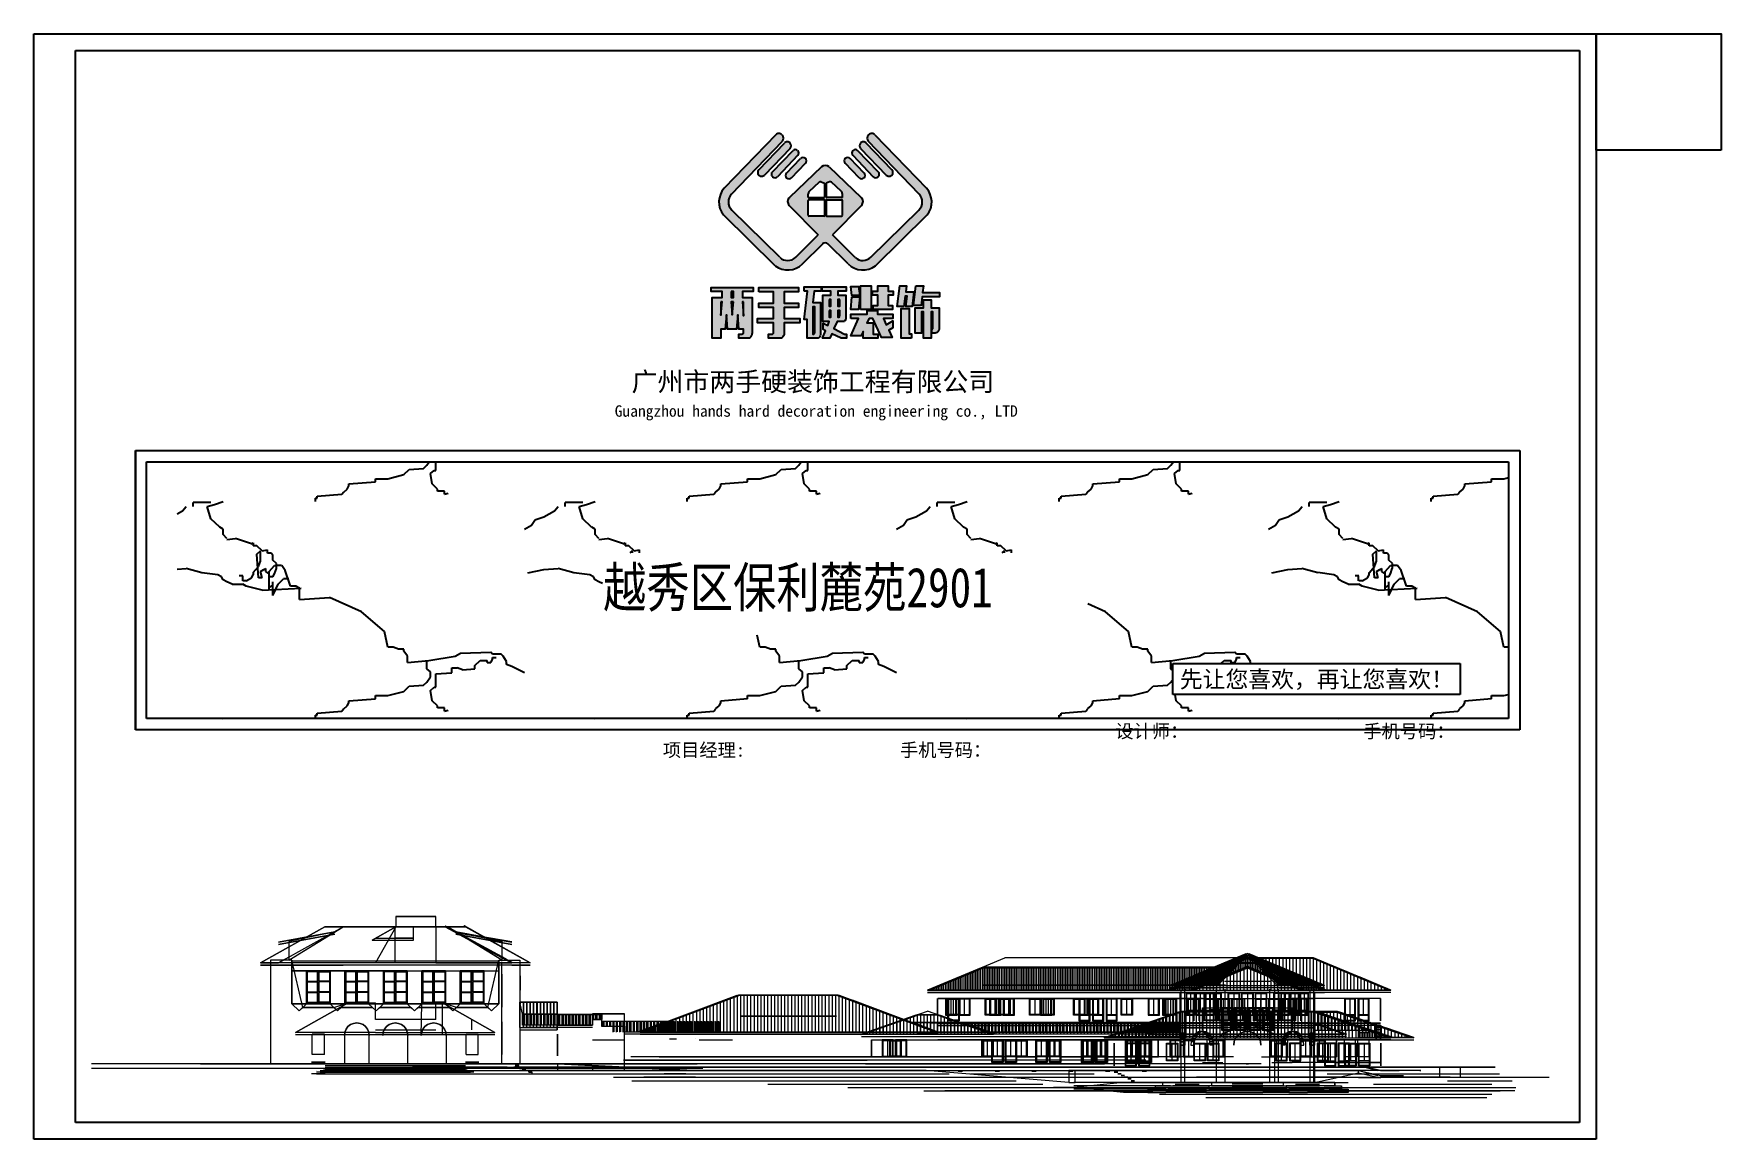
# Model space of a CAD drawing. Header units: millimetres. Extents: x -113526 to 211532, y -79714 to 28306.
# Drawn here: x 64160 to 89964, y -17174 to -278 of the extents above; entities that cross this region are included whole.
import ezdxf

# ---------------------------------------------------------------- set-up
doc = ezdxf.new("R2010")
doc.units = ezdxf.units.MM
for name, color, linetype in [('J-墙体', 7, 'Continuous'), ('layer 1', 7, 'Continuous'), ('填充图样', 38, 'Continuous'), ('家具内线', 8, 'Continuous')]:
    doc.layers.add(name, color=color, linetype=linetype)
doc.styles.add('400', font='', dxfattribs={"height": 400})
doc.styles.add('HT', font='simhei.ttf', dxfattribs={"width": 0.8})
doc.styles.add('TXT', font='txt.shx', dxfattribs={"bigfont": 'hztxt.shx'})
doc.styles.get('400').set_extended_font_data('SimSun')

msp = doc.modelspace()

# ---------------------------------------------------------------- texts
at = {"color": 250, "style": '400', "width": 1}
msp.add_text('先让您喜欢，再让您喜欢！', height=256.021, dxfattribs=at).set_placement((81684.4, -10271))
at = {"color": 1, "ltscale": 100, "width": 4954.43, "attachment_point": 1, "style": '400'}
for s, insert, char_height in [('{\\fSimHei|b0|i0|c134|p49;\\H0.4167x;\\C250;设计师：\\H2.4x; \\fSimSun|b0|i0|c134|p2;\\H0.9999x;       \\fSimHei|b0|i0|c134|p49;\\H0.4167x;手机号码：}', (80697.9, -10834.8, 0), 491.5207), ('{\\fSimHei|b0|i0|c134|p49;\\H0.4167x;\\C250;项目经理:                 手机号码：}', (73779.5, -11122.4), 491.521)]:
    msp.add_mtext(s, dxfattribs=dict(at, insert=insert, char_height=char_height))
at = {"layer": 'J-墙体', "color": 2, "style": 'HT', "width": 0.8}
msp.add_text('越秀区保利麓苑2901', height=607.05, dxfattribs=at).set_placement((72866.5, -9043.5))

# ---------------------------------------------------------------- blocks, each defined once
blk = doc.blocks.new('tyu')
at = {"color": 4, "lineweight": 30, "attachment_point": 1, "style": 'TXT'}
for s, insert, char_height, width in [('{\\fSimHei|b0|i0|c134|p2;广州市两手硬装饰工程有限公司}', (149419, 53564), 300, 7004.24), ('{\\fSimHei|b0|i0|c134|p2;Guangzhou hands hard decoration engineering co., LTD}', (149152, 53041), 180, 7950.67)]:
    blk.add_mtext(s, dxfattribs=dict(at, insert=insert, char_height=char_height, width=width))
blk = doc.blocks.new('h6t6h')
h = blk.add_hatch(color=8)
h.paths.add_polyline_path([(404144, -409356, 0.423868), (404014, -409356, 0.411106), (404012, -409482), (404382, -409868, 0.423868), (404511, -409869, 0.411106), (404513, -409742)], flags=17)
h.paths.add_polyline_path([(404341, -409143, 0.418658), (404227, -409143), (404215, -409155, 0.405752), (404213, -409267), (404752, -409838, 0.422727), (404881, -409840), (404887, -409833, 0.409783), (404888, -409707)], flags=17)
h.paths.add_polyline_path([(404565, -408949, 0.427006), (404421, -408949, 0.416551), (404418, -409091), (405099, -409797, 0.426273), (405244, -409796, 0.415823), (405247, -409655)], flags=17)
h.paths.add_polyline_path([(404798, -408730, 0.419023), (404641, -408729), (404625, -408745, 0.408179), (404624, -408899), (405965, -410296, -0.410793), (405958, -410718), (404691, -411962, -0.397324), (404279, -411971), (403676, -411374), (404443, -410599, 0.419801), (404439, -410385), (403593, -409579, 0.399861), (403387, -409579), (402541, -410385, 0.419801), (402537, -410599), (403304, -411374), (402710, -411962, -0.410139), (402289, -411963), (401022, -410718, -0.410793), (401015, -410296), (402356, -408899, 0.408179), (402355, -408745), (402339, -408729, 0.419023), (402182, -408730), (400820, -410140, 0.361228), (400798, -410842), (402168, -412188, 0.37227), (402886, -412139), (403420, -411611, -0.411302), (403560, -411611), (404094, -412139, 0.37227), (404812, -412188), (406182, -410842, 0.361228), (406160, -410140)])
h.paths.add_polyline_path([(403940, -410293), (403940, -410390), (403510, -410390), (403510, -410010), (403600, -409972, -0.294841), (403654, -409982), (403908, -410220, -0.207587)], flags=16)
h.paths.add_polyline_path([(403940, -410465), (403940, -410860, -0.414214), (403920, -410880), (403530, -410880, -0.414214), (403510, -410860), (403510, -410465, -0.414214), (403530, -410445), (403920, -410445, -0.414214)], flags=16)
h.paths.add_polyline_path([(403470, -410010), (403470, -410390), (403040, -410390), (403040, -410293, -0.207587), (403072, -410220), (403326, -409982, -0.294841), (403380, -409972)], flags=16)
h.paths.add_polyline_path([(403470, -410465), (403470, -410860, -0.414214), (403450, -410880), (403060, -410880, -0.414214), (403040, -410860), (403040, -410465, -0.414214), (403060, -410445), (403450, -410445, -0.414214)], flags=16)
h.paths.add_polyline_path([(402562, -409091, 0.416551), (402559, -408949, 0.427006), (402415, -408949), (401733, -409655, 0.415823), (401736, -409796, 0.426273), (401881, -409797)], flags=17)
h.paths.add_polyline_path([(402767, -409267, 0.405752), (402765, -409155), (402753, -409143, 0.418658), (402639, -409143), (402092, -409707, 0.409783), (402093, -409833), (402099, -409840, 0.422727), (402228, -409838)], flags=17)
h.paths.add_polyline_path([(402968, -409482, 0.411106), (402966, -409356, 0.423868), (402836, -409356), (402467, -409742, 0.411106), (402469, -409869, 0.423868), (402598, -409868)], flags=17)
for p, q in [((402182, -408730), (400820, -410140)), ((402339, -408729), (402355, -408745)), ((404641, -408729), (404625, -408745)), ((404798, -408730), (406160, -410140)), ((401015, -410296), (402356, -408899)), ((401733, -409655), (402415, -408949)), ((402562, -409091), (401881, -409797)), ((402092, -409707), (402639, -409143)), ((402767, -409267), (402228, -409838)), ((402557, -408947), (402561, -408951)), ((402753, -409143), (402765, -409155)), ((404213, -409267), (404752, -409838)), ((404227, -409143), (404215, -409155)), ((404888, -409707), (404341, -409143)), ((404418, -409091), (405099, -409797)), ((404423, -408947), (404419, -408951)), ((405247, -409655), (404565, -408949)), ((405965, -410296), (404624, -408899)), ((402467, -409742), (402836, -409356)), ((403387, -409579), (402541, -410385)), ((402598, -409868), (402968, -409482)), ((402958, -409348), (402966, -409356)), ((403593, -409579), (404439, -410385)), ((404382, -409868), (404012, -409482)), ((404022, -409348), (404014, -409356)), ((404513, -409742), (404144, -409356)), ((401735, -409795), (401738, -409798)), ((402093, -409833), (402099, -409840)), ((402468, -409868), (402470, -409870)), ((403072, -410220), (403326, -409982)), ((403380, -409972), (403470, -410010)), ((403470, -410010), (403470, -410390)), ((403600, -409972), (403510, -410010)), ((403510, -410010), (403510, -410390)), ((403908, -410220), (403654, -409982)), ((404512, -409868), (404510, -409870)), ((404887, -409833), (404881, -409840)), ((405245, -409795), (405242, -409798)), ((402537, -410599), (403304, -411374)), ((403040, -410390), (403040, -410293)), ((403040, -410390), (403470, -410390)), ((403040, -410860), (403040, -410465)), ((403450, -410445), (403060, -410445)), ((403470, -410465), (403470, -410860)), ((403940, -410390), (403510, -410390)), ((403510, -410465), (403510, -410860)), ((403530, -410445), (403920, -410445)), ((404443, -410599), (403676, -411374)), ((403940, -410390), (403940, -410293)), ((403940, -410860), (403940, -410465)), ((402168, -412188), (400798, -410842)), ((402289, -411963), (401022, -410718)), ((403450, -410880), (403060, -410880)), ((403530, -410880), (403920, -410880)), ((404691, -411963), (405958, -410718)), ((404812, -412188), (406182, -410842)), ((402710, -411962), (403304, -411374)), ((404279, -411971), (403676, -411374)), ((402886, -412139), (403420, -411611)), ((404094, -412139), (403560, -411611))]:
    blk.add_line(p, q)
for centre, radius, start, end in [((402261, -408807), 110, 45, 135.9392), ((402277, -408822), 110, 316.1829, 45), ((404703, -408822), 110, 135, 223.8171), ((404719, -408807), 110, 44.0608, 135), ((402487, -409018), 100, 45, 136.0292), ((402490, -409022), 100, 316.0051, 45), ((402696, -409199), 80, 45, 135.8681), ((402709, -409212), 80, 316.6603, 45), ((402901, -409419), 90, 45, 136.2454), ((404079, -409419), 90, 43.7546, 135), ((404271, -409212), 80, 135, 223.3397), ((404284, -409199), 80, 44.1319, 135), ((404490, -409022), 100, 135, 223.9949), ((404493, -409018), 100, 43.9708, 135), ((401805, -409724), 100, 136.0292, 225), ((402156, -409770), 90, 135.8681, 225), ((402532, -409804), 90, 136.2454, 225), ((402903, -409420), 90, 316.2454, 45), ((403490, -409688), 150, 46.4109, 133.5891), ((404077, -409420), 90, 135, 223.7546), ((404448, -409804), 90, 315, 43.7546), ((404824, -409770), 90, 315, 44.1319), ((405175, -409724), 100, 315, 43.9708), ((401232, -410504), 550, 138.5419, 217.9864), ((401809, -409727), 100, 225, 316.0051), ((402163, -409776), 90, 225, 316.6603), ((402533, -409806), 90, 225, 316.2454), ((403140, -410293), 100, 133.0908, 180), ((403361, -410019), 50, 67.3801, 133.0908), ((403619, -410019), 50, 46.9092, 112.6199), ((403840, -410293), 100, 0, 46.9092), ((404447, -409806), 90, 223.7546, 315), ((404817, -409776), 90, 223.3397, 315), ((405171, -409727), 100, 223.9949, 315), ((405748, -410504), 550, 322.0136, 41.4581), ((401232, -410504), 300, 136.1829, 225.5131), ((402644, -410493), 150, 133.5891, 224.6799), ((403060, -410465), 20, 90, 180), ((403450, -410465), 20, 0, 90), ((403530, -410465), 20, 90, 180), ((403920, -410465), 20, 0, 90), ((404336, -410493), 150, 315.3201, 46.4109), ((405748, -410504), 300, 314.4869, 43.8171), ((403060, -410860), 20, 180, 270), ((403450, -410860), 20, 270, 0), ((403530, -410860), 20, 180, 270), ((403920, -410860), 20, 270, 0), ((402499, -411749), 300, 225.5131, 314.7149), ((403490, -411682), 100, 45.2851, 134.7149), ((404481, -411748), 301, 227.8522, 314.446), ((402499, -411749), 550, 233.0397, 314.7149), ((404481, -411749), 550, 225.2851, 306.9603)]:
    blk.add_arc(centre, radius, start, end)
blk = doc.blocks.new('A$C41BB26E9')
h = blk.add_hatch(color=250)
edge = h.paths.add_edge_path()
edge.add_spline(control_points=[(747, -311), (747, -311), (770, -311), (770, -311), (770, -311), (776, -311), (781, -309), (786, -306), (786, -306), (791, -302), (794, -297), (797, -291), (797, -291), (800, -285), (801, -278), (801, -271), (801, -271), (801, -271), (801, -124), (801, -124), (801, -124), (801, -124), (741, -124), (741, -124), (741, -124), (741, -124), (741, -64), (741, -64), (741, -64), (741, -64), (684, -64), (684, -64), (684, -64), (684, -64), (684, -124), (684, -124), (684, -124), (684, -124), (623, -124), (623, -124), (623, -124), (623, -124), (623, -311), (623, -311), (623, -311), (623, -311), (671, -311), (671, -311), (671, -311), (671, -311), (671, -155), (671, -155), (671, -155), (671, -155), (684, -155), (684, -155), (684, -155), (684, -155), (684, -348), (684, -348), (684, -348), (684, -348), (741, -348), (741, -348), (741, -348), (741, -348), (741, -155), (741, -155), (741, -155), (741, -155), (754, -155), (754, -155), (754, -155), (754, -155), (754, -276), (754, -276), (754, -276), (754, -277), (754, -278), (753, -279), (753, -279), (752, -280), (752, -280), (751, -280), (751, -280), (751, -280), (747, -280), (747, -280), (747, -280), (747, -280), (747, -311), (747, -311)], knot_values=[0, 0, 0, 0, 0.043478, 0.043478, 0.043478, 0.043578, 0.086957, 0.086957, 0.086957, 0.087057, 0.130435, 0.130435, 0.130435, 0.130535, 0.173913, 0.173913, 0.173913, 0.174013, 0.217391, 0.217391, 0.217391, 0.217491, 0.26087, 0.26087, 0.26087, 0.26097, 0.304348, 0.304348, 0.304348, 0.304448, 0.347826, 0.347826, 0.347826, 0.347926, 0.391304, 0.391304, 0.391304, 0.391404, 0.434783, 0.434783, 0.434783, 0.434883, 0.478261, 0.478261, 0.478261, 0.478361, 0.521739, 0.521739, 0.521739, 0.521839, 0.565217, 0.565217, 0.565217, 0.565317, 0.608696, 0.608696, 0.608696, 0.608796, 0.652174, 0.652174, 0.652174, 0.652274, 0.695652, 0.695652, 0.695652, 0.695752, 0.73913, 0.73913, 0.73913, 0.73923, 0.782609, 0.782609, 0.782609, 0.782709, 0.826087, 0.826087, 0.826087, 0.826187, 0.869565, 0.869565, 0.869565, 0.869665, 0.913043, 0.913043, 0.913043, 0.913143, 0.956522, 0.956522, 0.956522, 0.956622, 1, 1, 1, 1], degree=3, periodic=0)
edge = h.paths.add_edge_path()
edge.add_spline(control_points=[(597, -348), (597, -348), (597, -317), (597, -317), (597, -317), (597, -317), (578, -317), (578, -317), (578, -317), (578, -317), (578, -129), (578, -129), (578, -129), (578, -129), (519, -129), (519, -129), (519, -129), (519, -129), (519, -348), (519, -348), (519, -348), (519, -348), (597, -348), (597, -348)], knot_values=[0, 0, 0, 0, 0.166667, 0.166667, 0.166667, 0.166767, 0.333333, 0.333333, 0.333333, 0.333433, 0.5, 0.5, 0.5, 0.5001, 0.666667, 0.666667, 0.666667, 0.666767, 0.833333, 0.833333, 0.833333, 0.833433, 1, 1, 1, 1], degree=3, periodic=0)
edge = h.paths.add_edge_path()
edge.add_spline(control_points=[(539, -114), (539, -114), (549, -37), (549, -37), (549, -37), (549, -37), (565, -37), (565, -37), (565, -37), (565, -37), (555, -114), (555, -114), (555, -114), (555, -114), (602, -114), (602, -114), (602, -114), (602, -114), (614, -6), (614, -6), (614, -6), (614, -6), (553, -6), (553, -6), (553, -6), (553, -6), (559, 39), (559, 39), (559, 39), (559, 39), (511, 39), (511, 39), (511, 39), (511, 39), (491, -114), (491, -114), (491, -114), (491, -114), (539, -114), (539, -114)], knot_values=[0, 0, 0, 0, 0.1, 0.1, 0.1, 0.1001, 0.2, 0.2, 0.2, 0.2001, 0.3, 0.3, 0.3, 0.3001, 0.4, 0.4, 0.4, 0.4001, 0.5, 0.5, 0.5, 0.5001, 0.6, 0.6, 0.6, 0.6001, 0.7, 0.7, 0.7, 0.7001, 0.8, 0.8, 0.8, 0.8001, 0.9, 0.9, 0.9, 0.9001, 1, 1, 1, 1], degree=3, periodic=0)
edge = h.paths.add_edge_path()
edge.add_spline(control_points=[(627, 38), (627, 38), (611, -108), (611, -108), (611, -108), (611, -108), (668, -108), (668, -108), (668, -108), (668, -108), (675, -42), (675, -42), (675, -42), (675, -42), (803, -42), (803, -42), (803, -42), (803, -42), (803, -11), (803, -11), (803, -11), (803, -11), (678, -11), (678, -11), (678, -11), (678, -11), (684, 38), (684, 38), (684, 38), (684, 38), (627, 38), (627, 38)], knot_values=[0, 0, 0, 0, 0.125, 0.125, 0.125, 0.1251, 0.25, 0.25, 0.25, 0.2501, 0.375, 0.375, 0.375, 0.3751, 0.5, 0.5, 0.5, 0.5001, 0.625, 0.625, 0.625, 0.6251, 0.75, 0.75, 0.75, 0.7501, 0.875, 0.875, 0.875, 0.8751, 1, 1, 1, 1], degree=3, periodic=0)
edge = h.paths.add_edge_path()
edge.add_spline(control_points=[(148, -203), (148, -203), (204, -203), (204, -203), (204, -203), (204, -203), (147, -330), (147, -330), (147, -330), (147, -330), (225, -330), (225, -330), (225, -330), (225, -330), (238, -300), (238, -300), (238, -300), (238, -300), (238, -349), (238, -349), (238, -349), (238, -349), (346, -349), (346, -349), (346, -349), (346, -349), (346, -318), (346, -318), (346, -318), (346, -318), (313, -318), (313, -318), (313, -318), (313, -318), (313, -236), (313, -236), (313, -236), (313, -236), (267, -236), (267, -236), (267, -236), (267, -236), (282, -203), (282, -203), (282, -203), (282, -203), (311, -203), (311, -203), (311, -203), (311, -203), (375, -343), (375, -343), (375, -343), (375, -343), (453, -343), (453, -343), (453, -343), (453, -343), (428, -290), (428, -290), (428, -290), (428, -290), (459, -273), (459, -273), (459, -273), (459, -273), (459, -221), (459, -221), (459, -221), (459, -221), (409, -250), (409, -250), (409, -250), (409, -250), (388, -203), (388, -203), (388, -203), (388, -203), (458, -203), (458, -203), (458, -203), (458, -203), (458, -172), (458, -172), (458, -172), (458, -172), (345, -172), (345, -172), (345, -172), (345, -172), (345, -145), (345, -145), (345, -145), (345, -145), (268, -145), (268, -145), (268, -145), (268, -145), (268, -172), (268, -172), (268, -172), (268, -172), (148, -172), (148, -172), (148, -172), (148, -172), (148, -203), (148, -203)], knot_values=[0, 0, 0, 0, 0.037037, 0.037037, 0.037037, 0.037137, 0.074074, 0.074074, 0.074074, 0.074174, 0.111111, 0.111111, 0.111111, 0.111211, 0.148148, 0.148148, 0.148148, 0.148248, 0.185185, 0.185185, 0.185185, 0.185285, 0.222222, 0.222222, 0.222222, 0.222322, 0.259259, 0.259259, 0.259259, 0.259359, 0.296296, 0.296296, 0.296296, 0.296396, 0.333333, 0.333333, 0.333333, 0.333433, 0.37037, 0.37037, 0.37037, 0.37047, 0.407407, 0.407407, 0.407407, 0.407507, 0.444444, 0.444444, 0.444444, 0.444544, 0.481481, 0.481481, 0.481481, 0.481581, 0.518519, 0.518519, 0.518519, 0.518619, 0.555556, 0.555556, 0.555556, 0.555656, 0.592593, 0.592593, 0.592593, 0.592693, 0.62963, 0.62963, 0.62963, 0.62973, 0.666667, 0.666667, 0.666667, 0.666767, 0.703704, 0.703704, 0.703704, 0.703804, 0.740741, 0.740741, 0.740741, 0.740841, 0.777778, 0.777778, 0.777778, 0.777878, 0.814815, 0.814815, 0.814815, 0.814915, 0.851852, 0.851852, 0.851852, 0.851952, 0.888889, 0.888889, 0.888889, 0.888989, 0.925926, 0.925926, 0.925926, 0.926026, 0.962963, 0.962963, 0.962963, 0.963063, 1, 1, 1, 1], degree=3, periodic=0)
edge = h.paths.add_edge_path()
edge.add_spline(control_points=[(307, -31), (307, -31), (346, -31), (346, -31), (346, -31), (346, -31), (346, -106), (346, -106), (346, -106), (346, -106), (312, -106), (312, -106), (312, -106), (312, -106), (312, -137), (312, -137), (312, -137), (312, -137), (455, -137), (455, -137), (455, -137), (455, -137), (455, -106), (455, -106), (455, -106), (455, -106), (424, -106), (424, -106), (424, -106), (424, -106), (424, -31), (424, -31), (424, -31), (424, -31), (460, -31), (460, -31), (460, -31), (460, -31), (460, 0), (460, 0), (460, 0), (460, 0), (424, 0), (424, 0), (424, 0), (424, 0), (424, 39), (424, 39), (424, 39), (424, 39), (346, 39), (346, 39), (346, 39), (346, 39), (346, 0), (346, 0), (346, 0), (346, 0), (307, 0), (307, 0), (307, 0), (307, 0), (307, -31), (307, -31)], knot_values=[0, 0, 0, 0, 0.0625, 0.0625, 0.0625, 0.0626, 0.125, 0.125, 0.125, 0.1251, 0.1875, 0.1875, 0.1875, 0.1876, 0.25, 0.25, 0.25, 0.2501, 0.3125, 0.3125, 0.3125, 0.3126, 0.375, 0.375, 0.375, 0.3751, 0.4375, 0.4375, 0.4375, 0.4376, 0.5, 0.5, 0.5, 0.5001, 0.5625, 0.5625, 0.5625, 0.5626, 0.625, 0.625, 0.625, 0.6251, 0.6875, 0.6875, 0.6875, 0.6876, 0.75, 0.75, 0.75, 0.7501, 0.8125, 0.8125, 0.8125, 0.8126, 0.875, 0.875, 0.875, 0.8751, 0.9375, 0.9375, 0.9375, 0.9376, 1, 1, 1, 1], degree=3, periodic=0)
edge = h.paths.add_edge_path()
edge.add_spline(control_points=[(219, -137), (219, -137), (297, -137), (297, -137), (297, -137), (297, -137), (297, 39), (297, 39), (297, 39), (297, 39), (219, 39), (219, 39), (219, 39), (219, 39), (219, -137), (219, -137)], knot_values=[0, 0, 0, 0, 0.25, 0.25, 0.25, 0.2501, 0.5, 0.5, 0.5, 0.5001, 0.75, 0.75, 0.75, 0.7501, 1, 1, 1, 1], degree=3, periodic=0)
edge = h.paths.add_edge_path()
edge.add_spline(control_points=[(155, -42), (155, -42), (147, -137), (147, -137), (147, -137), (147, -137), (205, -137), (205, -137), (205, -137), (205, -137), (213, -42), (213, -42), (213, -42), (213, -42), (155, -42), (155, -42)], knot_values=[0, 0, 0, 0, 0.25, 0.25, 0.25, 0.2501, 0.5, 0.5, 0.5, 0.5001, 0.75, 0.75, 0.75, 0.7501, 1, 1, 1, 1], degree=3, periodic=0)
edge = h.paths.add_edge_path()
edge.add_spline(control_points=[(213, -33), (213, -33), (205, 33), (205, 33), (205, 33), (205, 33), (147, 33), (147, 33), (147, 33), (147, 33), (155, -33), (155, -33), (155, -33), (155, -33), (213, -33), (213, -33)], knot_values=[0, 0, 0, 0, 0.25, 0.25, 0.25, 0.2501, 0.5, 0.5, 0.5, 0.5001, 0.75, 0.75, 0.75, 0.7501, 1, 1, 1, 1], degree=3, periodic=0)
edge = h.paths.add_edge_path()
edge.add_spline(control_points=[(-65, 0), (-65, 0), (0, 0), (0, 0), (0, 0), (0, 0), (0, -31), (0, -31), (0, -31), (0, -31), (-59, -31), (-59, -31), (-59, -31), (-59, -31), (-59, -225), (-59, -225), (-59, -225), (-59, -225), (-12, -225), (-12, -225), (-12, -225), (-12, -225), (-23, -255), (-23, -255), (-23, -255), (-23, -255), (-58, -237), (-58, -237), (-58, -237), (-58, -237), (-58, -284), (-58, -284), (-58, -284), (-58, -284), (-39, -293), (-39, -293), (-39, -293), (-39, -293), (-62, -349), (-62, -349), (-62, -349), (-62, -349), (-7, -349), (-7, -349), (-7, -349), (-7, -349), (8, -316), (8, -316), (8, -316), (8, -316), (75, -349), (75, -349), (75, -349), (75, -349), (115, -349), (115, -349), (115, -349), (115, -349), (115, -318), (115, -318), (115, -318), (115, -318), (102, -318), (102, -318), (102, -318), (102, -318), (23, -278), (23, -278), (23, -278), (23, -278), (46, -225), (46, -225), (46, -225), (46, -225), (92, -225), (92, -225), (92, -225), (96, -225), (99, -224), (102, -221), (102, -221), (105, -219), (107, -216), (109, -211), (109, -211), (110, -207), (111, -203), (111, -198), (111, -198), (111, -198), (111, -31), (111, -31), (111, -31), (111, -31), (52, -31), (52, -31), (52, -31), (52, -31), (52, 0), (52, 0), (52, 0), (52, 0), (114, 0), (114, 0), (114, 0), (114, 0), (114, 31), (114, 31), (114, 31), (114, 31), (-65, 31), (-65, 31), (-65, 31), (-65, 31), (-65, 0), (-65, 0)], knot_values=[0, 0, 0, 0, 0.034483, 0.034483, 0.034483, 0.034583, 0.068966, 0.068966, 0.068966, 0.069066, 0.103448, 0.103448, 0.103448, 0.103548, 0.137931, 0.137931, 0.137931, 0.138031, 0.172414, 0.172414, 0.172414, 0.172514, 0.206897, 0.206897, 0.206897, 0.206997, 0.241379, 0.241379, 0.241379, 0.241479, 0.275862, 0.275862, 0.275862, 0.275962, 0.310345, 0.310345, 0.310345, 0.310445, 0.344828, 0.344828, 0.344828, 0.344928, 0.37931, 0.37931, 0.37931, 0.37941, 0.413793, 0.413793, 0.413793, 0.413893, 0.448276, 0.448276, 0.448276, 0.448376, 0.482759, 0.482759, 0.482759, 0.482859, 0.517241, 0.517241, 0.517241, 0.517341, 0.551724, 0.551724, 0.551724, 0.551824, 0.586207, 0.586207, 0.586207, 0.586307, 0.62069, 0.62069, 0.62069, 0.62079, 0.655172, 0.655172, 0.655172, 0.655272, 0.689655, 0.689655, 0.689655, 0.689755, 0.724138, 0.724138, 0.724138, 0.724238, 0.758621, 0.758621, 0.758621, 0.758721, 0.793103, 0.793103, 0.793103, 0.793203, 0.827586, 0.827586, 0.827586, 0.827686, 0.862069, 0.862069, 0.862069, 0.862169, 0.896552, 0.896552, 0.896552, 0.896652, 0.931034, 0.931034, 0.931034, 0.931134, 0.965517, 0.965517, 0.965517, 0.965617, 1, 1, 1, 1], degree=3, periodic=0)
edge = h.paths.add_edge_path()
edge.add_spline(control_points=[(-197, -1), (-197, -1), (-172, -1), (-172, -1), (-172, -1), (-172, -1), (-197, -210), (-197, -210), (-197, -210), (-197, -210), (-176, -210), (-176, -210), (-176, -210), (-176, -210), (-176, -349), (-176, -349), (-176, -349), (-176, -349), (-98, -349), (-98, -349), (-98, -349), (-94, -349), (-91, -347), (-87, -344), (-87, -344), (-84, -340), (-81, -336), (-79, -330), (-79, -330), (-77, -324), (-76, -317), (-76, -310), (-76, -310), (-76, -310), (-76, -85), (-76, -85), (-76, -85), (-76, -85), (-133, -85), (-133, -85), (-133, -85), (-133, -85), (-123, -1), (-123, -1), (-123, -1), (-123, -1), (-71, -1), (-71, -1), (-71, -1), (-71, -1), (-71, 31), (-71, 31), (-71, 31), (-71, 31), (-197, 31), (-197, 31), (-197, 31), (-197, 31), (-197, -1), (-197, -1)], knot_values=[0, 0, 0, 0, 0.066667, 0.066667, 0.066667, 0.066767, 0.133333, 0.133333, 0.133333, 0.133433, 0.2, 0.2, 0.2, 0.2001, 0.266667, 0.266667, 0.266667, 0.266767, 0.333333, 0.333333, 0.333333, 0.333433, 0.4, 0.4, 0.4, 0.4001, 0.466667, 0.466667, 0.466667, 0.466767, 0.533333, 0.533333, 0.533333, 0.533433, 0.6, 0.6, 0.6, 0.6001, 0.666667, 0.666667, 0.666667, 0.666767, 0.733333, 0.733333, 0.733333, 0.733433, 0.8, 0.8, 0.8, 0.8001, 0.866667, 0.866667, 0.866667, 0.866767, 0.933333, 0.933333, 0.933333, 0.933433, 1, 1, 1, 1], degree=3, periodic=0)
edge = h.paths.add_edge_path(flags=16)
edge.add_spline(control_points=[(-119, -306), (-119, -309), (-120, -312), (-121, -314), (-121, -314), (-123, -317), (-124, -318), (-126, -318), (-126, -318), (-126, -318), (-133, -318), (-133, -318), (-133, -318), (-133, -318), (-133, -116), (-133, -116), (-133, -116), (-133, -116), (-119, -116), (-119, -116), (-119, -116), (-119, -116), (-119, -306), (-119, -306)], knot_values=[0, 0, 0, 0, 0.166667, 0.166667, 0.166667, 0.166767, 0.333333, 0.333333, 0.333333, 0.333433, 0.5, 0.5, 0.5, 0.5001, 0.666667, 0.666667, 0.666667, 0.666767, 0.833333, 0.833333, 0.833333, 0.833433, 1, 1, 1, 1], degree=3, periodic=0)
edge = h.paths.add_edge_path(flags=16)
edge.add_spline(control_points=[(66, -62), (66, -62), (66, -112), (66, -112), (66, -112), (66, -112), (52, -112), (52, -112), (52, -112), (52, -112), (52, -62), (52, -62), (52, -62), (52, -62), (66, -62), (66, -62)], knot_values=[0, 0, 0, 0, 0.25, 0.25, 0.25, 0.2501, 0.5, 0.5, 0.5, 0.5001, 0.75, 0.75, 0.75, 0.7501, 1, 1, 1, 1], degree=3, periodic=0)
edge = h.paths.add_edge_path(flags=16)
edge.add_spline(control_points=[(-13, -143), (-13, -143), (0, -143), (0, -143), (0, -143), (0, -143), (0, -194), (0, -194), (0, -194), (0, -194), (-13, -194), (-13, -194), (-13, -194), (-13, -194), (-13, -143), (-13, -143)], knot_values=[0, 0, 0, 0, 0.25, 0.25, 0.25, 0.2501, 0.5, 0.5, 0.5, 0.5001, 0.75, 0.75, 0.75, 0.7501, 1, 1, 1, 1], degree=3, periodic=0)
edge = h.paths.add_edge_path(flags=16)
edge.add_spline(control_points=[(-13, -62), (-13, -62), (0, -62), (0, -62), (0, -62), (0, -62), (0, -112), (0, -112), (0, -112), (0, -112), (-13, -112), (-13, -112), (-13, -112), (-13, -112), (-13, -62), (-13, -62)], knot_values=[0, 0, 0, 0, 0.25, 0.25, 0.25, 0.2501, 0.5, 0.5, 0.5, 0.5001, 0.75, 0.75, 0.75, 0.7501, 1, 1, 1, 1], degree=3, periodic=0)
edge = h.paths.add_edge_path(flags=16)
edge.add_spline(control_points=[(66, -182), (65, -185), (65, -188), (63, -190), (63, -190), (61, -193), (59, -194), (57, -194), (57, -194), (57, -194), (52, -194), (52, -194), (52, -194), (52, -194), (52, -143), (52, -143), (52, -143), (52, -143), (66, -143), (66, -143), (66, -143), (66, -143), (66, -182), (66, -182)], knot_values=[0, 0, 0, 0, 0.166667, 0.166667, 0.166667, 0.166767, 0.333333, 0.333333, 0.333333, 0.333433, 0.5, 0.5, 0.5, 0.5001, 0.666667, 0.666667, 0.666667, 0.666767, 0.833333, 0.833333, 0.833333, 0.833433, 1, 1, 1, 1], degree=3, periodic=0)
edge = h.paths.add_edge_path()
edge.add_spline(control_points=[(-532, -6), (-532, -6), (-423, -6), (-423, -6), (-423, -6), (-423, -6), (-423, -89), (-423, -89), (-423, -89), (-423, -89), (-532, -89), (-532, -89), (-532, -89), (-532, -89), (-532, -121), (-532, -121), (-532, -121), (-532, -121), (-423, -121), (-423, -121), (-423, -121), (-423, -121), (-423, -204), (-423, -204), (-423, -204), (-423, -204), (-541, -204), (-541, -204), (-541, -204), (-541, -204), (-541, -235), (-541, -235), (-541, -235), (-541, -235), (-423, -235), (-423, -235), (-423, -235), (-423, -235), (-423, -306), (-423, -306), (-423, -306), (-423, -310), (-424, -313), (-426, -315), (-426, -315), (-427, -317), (-429, -318), (-432, -318), (-432, -318), (-432, -318), (-461, -318), (-461, -318), (-461, -318), (-461, -318), (-461, -349), (-461, -349), (-461, -349), (-461, -349), (-376, -349), (-376, -349), (-376, -349), (-370, -349), (-365, -348), (-360, -344), (-360, -344), (-355, -341), (-352, -336), (-349, -330), (-349, -330), (-346, -324), (-345, -318), (-345, -311), (-345, -311), (-345, -311), (-345, -235), (-345, -235), (-345, -235), (-345, -235), (-229, -235), (-229, -235), (-229, -235), (-229, -235), (-229, -204), (-229, -204), (-229, -204), (-229, -204), (-345, -204), (-345, -204), (-345, -204), (-345, -204), (-345, -121), (-345, -121), (-345, -121), (-345, -121), (-238, -121), (-238, -121), (-238, -121), (-238, -121), (-238, -89), (-238, -89), (-238, -89), (-238, -89), (-345, -89), (-345, -89), (-345, -89), (-345, -89), (-345, -6), (-345, -6), (-345, -6), (-345, -6), (-238, -6), (-238, -6), (-238, -6), (-238, -6), (-238, 25), (-238, 25), (-238, 25), (-238, 25), (-532, 25), (-532, 25), (-532, 25), (-532, 25), (-532, -6), (-532, -6)], knot_values=[0, 0, 0, 0, 0.032258, 0.032258, 0.032258, 0.032358, 0.064516, 0.064516, 0.064516, 0.064616, 0.096774, 0.096774, 0.096774, 0.096874, 0.129032, 0.129032, 0.129032, 0.129132, 0.16129, 0.16129, 0.16129, 0.16139, 0.193548, 0.193548, 0.193548, 0.193648, 0.225806, 0.225806, 0.225806, 0.225906, 0.258065, 0.258065, 0.258065, 0.258165, 0.290323, 0.290323, 0.290323, 0.290423, 0.322581, 0.322581, 0.322581, 0.322681, 0.354839, 0.354839, 0.354839, 0.354939, 0.387097, 0.387097, 0.387097, 0.387197, 0.419355, 0.419355, 0.419355, 0.419455, 0.451613, 0.451613, 0.451613, 0.451713, 0.483871, 0.483871, 0.483871, 0.483971, 0.516129, 0.516129, 0.516129, 0.516229, 0.548387, 0.548387, 0.548387, 0.548487, 0.580645, 0.580645, 0.580645, 0.580745, 0.612903, 0.612903, 0.612903, 0.613003, 0.645161, 0.645161, 0.645161, 0.645261, 0.677419, 0.677419, 0.677419, 0.677519, 0.709677, 0.709677, 0.709677, 0.709777, 0.741935, 0.741935, 0.741935, 0.742035, 0.774194, 0.774194, 0.774194, 0.774294, 0.806452, 0.806452, 0.806452, 0.806552, 0.83871, 0.83871, 0.83871, 0.83881, 0.870968, 0.870968, 0.870968, 0.871068, 0.903226, 0.903226, 0.903226, 0.903326, 0.935484, 0.935484, 0.935484, 0.935584, 0.967742, 0.967742, 0.967742, 0.967842, 1, 1, 1, 1], degree=3, periodic=0)
edge = h.paths.add_edge_path()
edge.add_spline(control_points=[(-646, -306), (-646, -309), (-647, -312), (-649, -314), (-649, -314), (-651, -317), (-653, -318), (-656, -318), (-656, -318), (-656, -318), (-680, -318), (-680, -318), (-680, -318), (-680, -318), (-680, -349), (-680, -349), (-680, -349), (-680, -349), (-613, -349), (-613, -349), (-613, -349), (-607, -349), (-602, -347), (-597, -344), (-597, -344), (-593, -340), (-589, -335), (-586, -330), (-586, -330), (-584, -324), (-582, -317), (-582, -310), (-582, -310), (-582, -310), (-582, -48), (-582, -48), (-582, -48), (-582, -48), (-653, -48), (-653, -48), (-653, -48), (-653, -48), (-653, -3), (-653, -3), (-653, -3), (-653, -3), (-573, -3), (-573, -3), (-573, -3), (-573, -3), (-573, 27), (-573, 27), (-573, 27), (-573, 27), (-885, 27), (-885, 27), (-885, 27), (-885, 27), (-885, -3), (-885, -3), (-885, -3), (-885, -3), (-803, -3), (-803, -3), (-803, -3), (-803, -3), (-803, -48), (-803, -48), (-803, -48), (-803, -48), (-877, -48), (-877, -48), (-877, -48), (-877, -48), (-877, -349), (-877, -349), (-877, -349), (-877, -349), (-813, -349), (-813, -349), (-813, -349), (-813, -349), (-813, -282), (-813, -282), (-813, -282), (-813, -282), (-780, -282), (-780, -282), (-780, -282), (-780, -282), (-770, -176), (-770, -176), (-770, -176), (-770, -176), (-763, -282), (-763, -282), (-763, -282), (-763, -282), (-697, -282), (-697, -282), (-697, -282), (-697, -282), (-687, -176), (-687, -176), (-687, -176), (-687, -176), (-680, -282), (-680, -282), (-680, -282), (-680, -282), (-646, -282), (-646, -282), (-646, -282), (-646, -282), (-646, -306), (-646, -306)], knot_values=[0, 0, 0, 0, 0.034483, 0.034483, 0.034483, 0.034583, 0.068966, 0.068966, 0.068966, 0.069066, 0.103448, 0.103448, 0.103448, 0.103548, 0.137931, 0.137931, 0.137931, 0.138031, 0.172414, 0.172414, 0.172414, 0.172514, 0.206897, 0.206897, 0.206897, 0.206997, 0.241379, 0.241379, 0.241379, 0.241479, 0.275862, 0.275862, 0.275862, 0.275962, 0.310345, 0.310345, 0.310345, 0.310445, 0.344828, 0.344828, 0.344828, 0.344928, 0.37931, 0.37931, 0.37931, 0.37941, 0.413793, 0.413793, 0.413793, 0.413893, 0.448276, 0.448276, 0.448276, 0.448376, 0.482759, 0.482759, 0.482759, 0.482859, 0.517241, 0.517241, 0.517241, 0.517341, 0.551724, 0.551724, 0.551724, 0.551824, 0.586207, 0.586207, 0.586207, 0.586307, 0.62069, 0.62069, 0.62069, 0.62079, 0.655172, 0.655172, 0.655172, 0.655272, 0.689655, 0.689655, 0.689655, 0.689755, 0.724138, 0.724138, 0.724138, 0.724238, 0.758621, 0.758621, 0.758621, 0.758721, 0.793103, 0.793103, 0.793103, 0.793203, 0.827586, 0.827586, 0.827586, 0.827686, 0.862069, 0.862069, 0.862069, 0.862169, 0.896552, 0.896552, 0.896552, 0.896652, 0.931034, 0.931034, 0.931034, 0.931134, 0.965517, 0.965517, 0.965517, 0.965617, 1, 1, 1, 1], degree=3, periodic=0)
edge = h.paths.add_edge_path(flags=16)
edge.add_spline(control_points=[(-720, -79), (-720, -79), (-730, -177), (-730, -177), (-730, -177), (-730, -177), (-736, -79), (-736, -79), (-736, -79), (-736, -79), (-720, -79), (-720, -79)], knot_values=[0, 0, 0, 0, 0.333333, 0.333333, 0.333333, 0.333433, 0.666667, 0.666667, 0.666667, 0.666767, 1, 1, 1, 1], degree=3, periodic=0)
edge = h.paths.add_edge_path(flags=16)
edge.add_spline(control_points=[(-736, -3), (-736, -3), (-720, -3), (-720, -3), (-720, -3), (-720, -3), (-720, -48), (-720, -48), (-720, -48), (-720, -48), (-736, -48), (-736, -48), (-736, -48), (-736, -48), (-736, -3), (-736, -3)], knot_values=[0, 0, 0, 0, 0.25, 0.25, 0.25, 0.2501, 0.5, 0.5, 0.5, 0.5001, 0.75, 0.75, 0.75, 0.7501, 1, 1, 1, 1], degree=3, periodic=0)
edge = h.paths.add_edge_path(flags=16)
edge.add_spline(control_points=[(-813, -79), (-813, -79), (-803, -79), (-803, -79), (-803, -79), (-803, -79), (-813, -179), (-813, -179), (-813, -179), (-813, -179), (-813, -79), (-813, -79)], knot_values=[0, 0, 0, 0, 0.333333, 0.333333, 0.333333, 0.333433, 0.666667, 0.666667, 0.666667, 0.666767, 1, 1, 1, 1], degree=3, periodic=0)
edge = h.paths.add_edge_path(flags=16)
edge.add_spline(control_points=[(-646, -79), (-646, -79), (-646, -183), (-646, -183), (-646, -183), (-646, -183), (-653, -79), (-653, -79), (-653, -79), (-653, -79), (-646, -79), (-646, -79)], knot_values=[0, 0, 0, 0, 0.333333, 0.333333, 0.333333, 0.333433, 0.666667, 0.666667, 0.666667, 0.666767, 1, 1, 1, 1], degree=3, periodic=0)
at = {"layer": 'layer 1', "color": 4}
for points, knots in [([(-646, -306), (-646, -309), (-647, -312), (-649, -314), (-649, -314), (-651, -317), (-653, -318), (-656, -318), (-656, -318), (-656, -318), (-680, -318), (-680, -318), (-680, -318), (-680, -318), (-680, -349), (-680, -349), (-680, -349), (-680, -349), (-613, -349), (-613, -349), (-613, -349), (-607, -349), (-602, -347), (-597, -344), (-597, -344), (-593, -340), (-589, -335), (-586, -330), (-586, -330), (-584, -324), (-582, -317), (-582, -310), (-582, -310), (-582, -310), (-582, -48), (-582, -48), (-582, -48), (-582, -48), (-653, -48), (-653, -48), (-653, -48), (-653, -48), (-653, -3), (-653, -3), (-653, -3), (-653, -3), (-573, -3), (-573, -3), (-573, -3), (-573, -3), (-573, 27), (-573, 27), (-573, 27), (-573, 27), (-885, 27), (-885, 27), (-885, 27), (-885, 27), (-885, -3), (-885, -3), (-885, -3), (-885, -3), (-803, -3), (-803, -3), (-803, -3), (-803, -3), (-803, -48), (-803, -48), (-803, -48), (-803, -48), (-877, -48), (-877, -48), (-877, -48), (-877, -48), (-877, -349), (-877, -349), (-877, -349), (-877, -349), (-813, -349), (-813, -349), (-813, -349), (-813, -349), (-813, -282), (-813, -282), (-813, -282), (-813, -282), (-780, -282), (-780, -282), (-780, -282), (-780, -282), (-770, -176), (-770, -176), (-770, -176), (-770, -176), (-763, -282), (-763, -282), (-763, -282), (-763, -282), (-697, -282), (-697, -282), (-697, -282), (-697, -282), (-687, -176), (-687, -176), (-687, -176), (-687, -176), (-680, -282), (-680, -282), (-680, -282), (-680, -282), (-646, -282), (-646, -282), (-646, -282), (-646, -282), (-646, -306), (-646, -306)], [0, 0, 0, 0, 0.034483, 0.034483, 0.034483, 0.034483, 0.068966, 0.068966, 0.068966, 0.068966, 0.103448, 0.103448, 0.103448, 0.103448, 0.137931, 0.137931, 0.137931, 0.137931, 0.172414, 0.172414, 0.172414, 0.172414, 0.206897, 0.206897, 0.206897, 0.206897, 0.241379, 0.241379, 0.241379, 0.241379, 0.275862, 0.275862, 0.275862, 0.275862, 0.310345, 0.310345, 0.310345, 0.310345, 0.344828, 0.344828, 0.344828, 0.344828, 0.37931, 0.37931, 0.37931, 0.37931, 0.413793, 0.413793, 0.413793, 0.413793, 0.448276, 0.448276, 0.448276, 0.448276, 0.482759, 0.482759, 0.482759, 0.482759, 0.517241, 0.517241, 0.517241, 0.517241, 0.551724, 0.551724, 0.551724, 0.551724, 0.586207, 0.586207, 0.586207, 0.586207, 0.62069, 0.62069, 0.62069, 0.62069, 0.655172, 0.655172, 0.655172, 0.655172, 0.689655, 0.689655, 0.689655, 0.689655, 0.724138, 0.724138, 0.724138, 0.724138, 0.758621, 0.758621, 0.758621, 0.758621, 0.793103, 0.793103, 0.793103, 0.793103, 0.827586, 0.827586, 0.827586, 0.827586, 0.862069, 0.862069, 0.862069, 0.862069, 0.896552, 0.896552, 0.896552, 0.896552, 0.931034, 0.931034, 0.931034, 0.931034, 0.965517, 0.965517, 0.965517, 0.965517, 1, 1, 1, 1]), ([(-532, -6), (-532, -6), (-423, -6), (-423, -6), (-423, -6), (-423, -6), (-423, -89), (-423, -89), (-423, -89), (-423, -89), (-532, -89), (-532, -89), (-532, -89), (-532, -89), (-532, -121), (-532, -121), (-532, -121), (-532, -121), (-423, -121), (-423, -121), (-423, -121), (-423, -121), (-423, -204), (-423, -204), (-423, -204), (-423, -204), (-541, -204), (-541, -204), (-541, -204), (-541, -204), (-541, -235), (-541, -235), (-541, -235), (-541, -235), (-423, -235), (-423, -235), (-423, -235), (-423, -235), (-423, -306), (-423, -306), (-423, -306), (-423, -310), (-424, -313), (-426, -315), (-426, -315), (-427, -317), (-429, -318), (-432, -318), (-432, -318), (-432, -318), (-461, -318), (-461, -318), (-461, -318), (-461, -318), (-461, -349), (-461, -349), (-461, -349), (-461, -349), (-376, -349), (-376, -349), (-376, -349), (-370, -349), (-365, -348), (-360, -344), (-360, -344), (-355, -341), (-352, -336), (-349, -330), (-349, -330), (-346, -324), (-345, -318), (-345, -311), (-345, -311), (-345, -311), (-345, -235), (-345, -235), (-345, -235), (-345, -235), (-229, -235), (-229, -235), (-229, -235), (-229, -235), (-229, -204), (-229, -204), (-229, -204), (-229, -204), (-345, -204), (-345, -204), (-345, -204), (-345, -204), (-345, -121), (-345, -121), (-345, -121), (-345, -121), (-238, -121), (-238, -121), (-238, -121), (-238, -121), (-238, -89), (-238, -89), (-238, -89), (-238, -89), (-345, -89), (-345, -89), (-345, -89), (-345, -89), (-345, -6), (-345, -6), (-345, -6), (-345, -6), (-238, -6), (-238, -6), (-238, -6), (-238, -6), (-238, 25), (-238, 25), (-238, 25), (-238, 25), (-532, 25), (-532, 25), (-532, 25), (-532, 25), (-532, -6), (-532, -6)], [0, 0, 0, 0, 0.032258, 0.032258, 0.032258, 0.032258, 0.064516, 0.064516, 0.064516, 0.064516, 0.096774, 0.096774, 0.096774, 0.096774, 0.129032, 0.129032, 0.129032, 0.129032, 0.16129, 0.16129, 0.16129, 0.16129, 0.193548, 0.193548, 0.193548, 0.193548, 0.225806, 0.225806, 0.225806, 0.225806, 0.258065, 0.258065, 0.258065, 0.258065, 0.290323, 0.290323, 0.290323, 0.290323, 0.322581, 0.322581, 0.322581, 0.322581, 0.354839, 0.354839, 0.354839, 0.354839, 0.387097, 0.387097, 0.387097, 0.387097, 0.419355, 0.419355, 0.419355, 0.419355, 0.451613, 0.451613, 0.451613, 0.451613, 0.483871, 0.483871, 0.483871, 0.483871, 0.516129, 0.516129, 0.516129, 0.516129, 0.548387, 0.548387, 0.548387, 0.548387, 0.580645, 0.580645, 0.580645, 0.580645, 0.612903, 0.612903, 0.612903, 0.612903, 0.645161, 0.645161, 0.645161, 0.645161, 0.677419, 0.677419, 0.677419, 0.677419, 0.709677, 0.709677, 0.709677, 0.709677, 0.741935, 0.741935, 0.741935, 0.741935, 0.774194, 0.774194, 0.774194, 0.774194, 0.806452, 0.806452, 0.806452, 0.806452, 0.83871, 0.83871, 0.83871, 0.83871, 0.870968, 0.870968, 0.870968, 0.870968, 0.903226, 0.903226, 0.903226, 0.903226, 0.935484, 0.935484, 0.935484, 0.935484, 0.967742, 0.967742, 0.967742, 0.967742, 1, 1, 1, 1]), ([(-197, -1), (-197, -1), (-172, -1), (-172, -1), (-172, -1), (-172, -1), (-197, -210), (-197, -210), (-197, -210), (-197, -210), (-176, -210), (-176, -210), (-176, -210), (-176, -210), (-176, -349), (-176, -349), (-176, -349), (-176, -349), (-98, -349), (-98, -349), (-98, -349), (-94, -349), (-91, -347), (-87, -344), (-87, -344), (-84, -340), (-81, -336), (-79, -330), (-79, -330), (-77, -324), (-76, -317), (-76, -310), (-76, -310), (-76, -310), (-76, -85), (-76, -85), (-76, -85), (-76, -85), (-133, -85), (-133, -85), (-133, -85), (-133, -85), (-123, -1), (-123, -1), (-123, -1), (-123, -1), (-71, -1), (-71, -1), (-71, -1), (-71, -1), (-71, 31), (-71, 31), (-71, 31), (-71, 31), (-197, 31), (-197, 31), (-197, 31), (-197, 31), (-197, -1), (-197, -1)], [0, 0, 0, 0, 0.066667, 0.066667, 0.066667, 0.066667, 0.133333, 0.133333, 0.133333, 0.133333, 0.2, 0.2, 0.2, 0.2, 0.266667, 0.266667, 0.266667, 0.266667, 0.333333, 0.333333, 0.333333, 0.333333, 0.4, 0.4, 0.4, 0.4, 0.466667, 0.466667, 0.466667, 0.466667, 0.533333, 0.533333, 0.533333, 0.533333, 0.6, 0.6, 0.6, 0.6, 0.666667, 0.666667, 0.666667, 0.666667, 0.733333, 0.733333, 0.733333, 0.733333, 0.8, 0.8, 0.8, 0.8, 0.866667, 0.866667, 0.866667, 0.866667, 0.933333, 0.933333, 0.933333, 0.933333, 1, 1, 1, 1]), ([(-65, 0), (-65, 0), (0, 0), (0, 0), (0, 0), (0, 0), (0, -31), (0, -31), (0, -31), (0, -31), (-59, -31), (-59, -31), (-59, -31), (-59, -31), (-59, -225), (-59, -225), (-59, -225), (-59, -225), (-12, -225), (-12, -225), (-12, -225), (-12, -225), (-23, -255), (-23, -255), (-23, -255), (-23, -255), (-58, -237), (-58, -237), (-58, -237), (-58, -237), (-58, -284), (-58, -284), (-58, -284), (-58, -284), (-39, -293), (-39, -293), (-39, -293), (-39, -293), (-62, -349), (-62, -349), (-62, -349), (-62, -349), (-7, -349), (-7, -349), (-7, -349), (-7, -349), (8, -316), (8, -316), (8, -316), (8, -316), (75, -349), (75, -349), (75, -349), (75, -349), (115, -349), (115, -349), (115, -349), (115, -349), (115, -318), (115, -318), (115, -318), (115, -318), (102, -318), (102, -318), (102, -318), (102, -318), (23, -278), (23, -278), (23, -278), (23, -278), (46, -225), (46, -225), (46, -225), (46, -225), (92, -225), (92, -225), (92, -225), (96, -225), (99, -224), (102, -221), (102, -221), (105, -219), (107, -216), (109, -211), (109, -211), (110, -207), (111, -203), (111, -198), (111, -198), (111, -198), (111, -31), (111, -31), (111, -31), (111, -31), (52, -31), (52, -31), (52, -31), (52, -31), (52, 0), (52, 0), (52, 0), (52, 0), (114, 0), (114, 0), (114, 0), (114, 0), (114, 31), (114, 31), (114, 31), (114, 31), (-65, 31), (-65, 31), (-65, 31), (-65, 31), (-65, 0), (-65, 0)], [0, 0, 0, 0, 0.034483, 0.034483, 0.034483, 0.034483, 0.068966, 0.068966, 0.068966, 0.068966, 0.103448, 0.103448, 0.103448, 0.103448, 0.137931, 0.137931, 0.137931, 0.137931, 0.172414, 0.172414, 0.172414, 0.172414, 0.206897, 0.206897, 0.206897, 0.206897, 0.241379, 0.241379, 0.241379, 0.241379, 0.275862, 0.275862, 0.275862, 0.275862, 0.310345, 0.310345, 0.310345, 0.310345, 0.344828, 0.344828, 0.344828, 0.344828, 0.37931, 0.37931, 0.37931, 0.37931, 0.413793, 0.413793, 0.413793, 0.413793, 0.448276, 0.448276, 0.448276, 0.448276, 0.482759, 0.482759, 0.482759, 0.482759, 0.517241, 0.517241, 0.517241, 0.517241, 0.551724, 0.551724, 0.551724, 0.551724, 0.586207, 0.586207, 0.586207, 0.586207, 0.62069, 0.62069, 0.62069, 0.62069, 0.655172, 0.655172, 0.655172, 0.655172, 0.689655, 0.689655, 0.689655, 0.689655, 0.724138, 0.724138, 0.724138, 0.724138, 0.758621, 0.758621, 0.758621, 0.758621, 0.793103, 0.793103, 0.793103, 0.793103, 0.827586, 0.827586, 0.827586, 0.827586, 0.862069, 0.862069, 0.862069, 0.862069, 0.896552, 0.896552, 0.896552, 0.896552, 0.931034, 0.931034, 0.931034, 0.931034, 0.965517, 0.965517, 0.965517, 0.965517, 1, 1, 1, 1]), ([(213, -33), (213, -33), (205, 33), (205, 33), (205, 33), (205, 33), (147, 33), (147, 33), (147, 33), (147, 33), (155, -33), (155, -33), (155, -33), (155, -33), (213, -33), (213, -33)], [0, 0, 0, 0, 0.25, 0.25, 0.25, 0.25, 0.5, 0.5, 0.5, 0.5, 0.75, 0.75, 0.75, 0.75, 1, 1, 1, 1]), ([(219, -137), (219, -137), (297, -137), (297, -137), (297, -137), (297, -137), (297, 39), (297, 39), (297, 39), (297, 39), (219, 39), (219, 39), (219, 39), (219, 39), (219, -137), (219, -137)], [0, 0, 0, 0, 0.25, 0.25, 0.25, 0.25, 0.5, 0.5, 0.5, 0.5, 0.75, 0.75, 0.75, 0.75, 1, 1, 1, 1]), ([(307, -31), (307, -31), (346, -31), (346, -31), (346, -31), (346, -31), (346, -106), (346, -106), (346, -106), (346, -106), (312, -106), (312, -106), (312, -106), (312, -106), (312, -137), (312, -137), (312, -137), (312, -137), (455, -137), (455, -137), (455, -137), (455, -137), (455, -106), (455, -106), (455, -106), (455, -106), (424, -106), (424, -106), (424, -106), (424, -106), (424, -31), (424, -31), (424, -31), (424, -31), (460, -31), (460, -31), (460, -31), (460, -31), (460, 0), (460, 0), (460, 0), (460, 0), (424, 0), (424, 0), (424, 0), (424, 0), (424, 39), (424, 39), (424, 39), (424, 39), (346, 39), (346, 39), (346, 39), (346, 39), (346, 0), (346, 0), (346, 0), (346, 0), (307, 0), (307, 0), (307, 0), (307, 0), (307, -31), (307, -31)], [0, 0, 0, 0, 0.0625, 0.0625, 0.0625, 0.0625, 0.125, 0.125, 0.125, 0.125, 0.1875, 0.1875, 0.1875, 0.1875, 0.25, 0.25, 0.25, 0.25, 0.3125, 0.3125, 0.3125, 0.3125, 0.375, 0.375, 0.375, 0.375, 0.4375, 0.4375, 0.4375, 0.4375, 0.5, 0.5, 0.5, 0.5, 0.5625, 0.5625, 0.5625, 0.5625, 0.625, 0.625, 0.625, 0.625, 0.6875, 0.6875, 0.6875, 0.6875, 0.75, 0.75, 0.75, 0.75, 0.8125, 0.8125, 0.8125, 0.8125, 0.875, 0.875, 0.875, 0.875, 0.9375, 0.9375, 0.9375, 0.9375, 1, 1, 1, 1]), ([(539, -114), (539, -114), (549, -37), (549, -37), (549, -37), (549, -37), (565, -37), (565, -37), (565, -37), (565, -37), (555, -114), (555, -114), (555, -114), (555, -114), (602, -114), (602, -114), (602, -114), (602, -114), (614, -6), (614, -6), (614, -6), (614, -6), (553, -6), (553, -6), (553, -6), (553, -6), (559, 39), (559, 39), (559, 39), (559, 39), (511, 39), (511, 39), (511, 39), (511, 39), (491, -114), (491, -114), (491, -114), (491, -114), (539, -114), (539, -114)], [0, 0, 0, 0, 0.1, 0.1, 0.1, 0.1, 0.2, 0.2, 0.2, 0.2, 0.3, 0.3, 0.3, 0.3, 0.4, 0.4, 0.4, 0.4, 0.5, 0.5, 0.5, 0.5, 0.6, 0.6, 0.6, 0.6, 0.7, 0.7, 0.7, 0.7, 0.8, 0.8, 0.8, 0.8, 0.9, 0.9, 0.9, 0.9, 1, 1, 1, 1]), ([(627, 38), (627, 38), (611, -108), (611, -108), (611, -108), (611, -108), (668, -108), (668, -108), (668, -108), (668, -108), (675, -42), (675, -42), (675, -42), (675, -42), (803, -42), (803, -42), (803, -42), (803, -42), (803, -11), (803, -11), (803, -11), (803, -11), (678, -11), (678, -11), (678, -11), (678, -11), (684, 38), (684, 38), (684, 38), (684, 38), (627, 38), (627, 38)], [0, 0, 0, 0, 0.125, 0.125, 0.125, 0.125, 0.25, 0.25, 0.25, 0.25, 0.375, 0.375, 0.375, 0.375, 0.5, 0.5, 0.5, 0.5, 0.625, 0.625, 0.625, 0.625, 0.75, 0.75, 0.75, 0.75, 0.875, 0.875, 0.875, 0.875, 1, 1, 1, 1]), ([(-813, -79), (-813, -79), (-803, -79), (-803, -79), (-803, -79), (-803, -79), (-813, -179), (-813, -179), (-813, -179), (-813, -179), (-813, -79), (-813, -79)], [0, 0, 0, 0, 0.333333, 0.333333, 0.333333, 0.333333, 0.666667, 0.666667, 0.666667, 0.666667, 1, 1, 1, 1]), ([(-736, -3), (-736, -3), (-720, -3), (-720, -3), (-720, -3), (-720, -3), (-720, -48), (-720, -48), (-720, -48), (-720, -48), (-736, -48), (-736, -48), (-736, -48), (-736, -48), (-736, -3), (-736, -3)], [0, 0, 0, 0, 0.25, 0.25, 0.25, 0.25, 0.5, 0.5, 0.5, 0.5, 0.75, 0.75, 0.75, 0.75, 1, 1, 1, 1]), ([(-720, -79), (-720, -79), (-730, -177), (-730, -177), (-730, -177), (-730, -177), (-736, -79), (-736, -79), (-736, -79), (-736, -79), (-720, -79), (-720, -79)], [0, 0, 0, 0, 0.333333, 0.333333, 0.333333, 0.333333, 0.666667, 0.666667, 0.666667, 0.666667, 1, 1, 1, 1]), ([(-646, -79), (-646, -79), (-646, -183), (-646, -183), (-646, -183), (-646, -183), (-653, -79), (-653, -79), (-653, -79), (-653, -79), (-646, -79), (-646, -79)], [0, 0, 0, 0, 0.333333, 0.333333, 0.333333, 0.333333, 0.666667, 0.666667, 0.666667, 0.666667, 1, 1, 1, 1]), ([(-119, -306), (-119, -309), (-120, -312), (-121, -314), (-121, -314), (-123, -317), (-124, -318), (-126, -318), (-126, -318), (-126, -318), (-133, -318), (-133, -318), (-133, -318), (-133, -318), (-133, -116), (-133, -116), (-133, -116), (-133, -116), (-119, -116), (-119, -116), (-119, -116), (-119, -116), (-119, -306), (-119, -306)], [0, 0, 0, 0, 0.166667, 0.166667, 0.166667, 0.166667, 0.333333, 0.333333, 0.333333, 0.333333, 0.5, 0.5, 0.5, 0.5, 0.666667, 0.666667, 0.666667, 0.666667, 0.833333, 0.833333, 0.833333, 0.833333, 1, 1, 1, 1]), ([(-13, -62), (-13, -62), (0, -62), (0, -62), (0, -62), (0, -62), (0, -112), (0, -112), (0, -112), (0, -112), (-13, -112), (-13, -112), (-13, -112), (-13, -112), (-13, -62), (-13, -62)], [0, 0, 0, 0, 0.25, 0.25, 0.25, 0.25, 0.5, 0.5, 0.5, 0.5, 0.75, 0.75, 0.75, 0.75, 1, 1, 1, 1]), ([(66, -62), (66, -62), (66, -112), (66, -112), (66, -112), (66, -112), (52, -112), (52, -112), (52, -112), (52, -112), (52, -62), (52, -62), (52, -62), (52, -62), (66, -62), (66, -62)], [0, 0, 0, 0, 0.25, 0.25, 0.25, 0.25, 0.5, 0.5, 0.5, 0.5, 0.75, 0.75, 0.75, 0.75, 1, 1, 1, 1]), ([(155, -42), (155, -42), (147, -137), (147, -137), (147, -137), (147, -137), (205, -137), (205, -137), (205, -137), (205, -137), (213, -42), (213, -42), (213, -42), (213, -42), (155, -42), (155, -42)], [0, 0, 0, 0, 0.25, 0.25, 0.25, 0.25, 0.5, 0.5, 0.5, 0.5, 0.75, 0.75, 0.75, 0.75, 1, 1, 1, 1]), ([(747, -311), (747, -311), (770, -311), (770, -311), (770, -311), (776, -311), (781, -309), (786, -306), (786, -306), (791, -302), (794, -297), (797, -291), (797, -291), (800, -285), (801, -278), (801, -271), (801, -271), (801, -271), (801, -124), (801, -124), (801, -124), (801, -124), (741, -124), (741, -124), (741, -124), (741, -124), (741, -64), (741, -64), (741, -64), (741, -64), (684, -64), (684, -64), (684, -64), (684, -64), (684, -124), (684, -124), (684, -124), (684, -124), (623, -124), (623, -124), (623, -124), (623, -124), (623, -311), (623, -311), (623, -311), (623, -311), (671, -311), (671, -311), (671, -311), (671, -311), (671, -155), (671, -155), (671, -155), (671, -155), (684, -155), (684, -155), (684, -155), (684, -155), (684, -348), (684, -348), (684, -348), (684, -348), (741, -348), (741, -348), (741, -348), (741, -348), (741, -155), (741, -155), (741, -155), (741, -155), (754, -155), (754, -155), (754, -155), (754, -155), (754, -276), (754, -276), (754, -276), (754, -277), (754, -278), (753, -279), (753, -279), (752, -280), (752, -280), (751, -280), (751, -280), (751, -280), (747, -280), (747, -280), (747, -280), (747, -280), (747, -311), (747, -311)], [0, 0, 0, 0, 0.043478, 0.043478, 0.043478, 0.043478, 0.086957, 0.086957, 0.086957, 0.086957, 0.130435, 0.130435, 0.130435, 0.130435, 0.173913, 0.173913, 0.173913, 0.173913, 0.217391, 0.217391, 0.217391, 0.217391, 0.26087, 0.26087, 0.26087, 0.26087, 0.304348, 0.304348, 0.304348, 0.304348, 0.347826, 0.347826, 0.347826, 0.347826, 0.391304, 0.391304, 0.391304, 0.391304, 0.434783, 0.434783, 0.434783, 0.434783, 0.478261, 0.478261, 0.478261, 0.478261, 0.521739, 0.521739, 0.521739, 0.521739, 0.565217, 0.565217, 0.565217, 0.565217, 0.608696, 0.608696, 0.608696, 0.608696, 0.652174, 0.652174, 0.652174, 0.652174, 0.695652, 0.695652, 0.695652, 0.695652, 0.73913, 0.73913, 0.73913, 0.73913, 0.782609, 0.782609, 0.782609, 0.782609, 0.826087, 0.826087, 0.826087, 0.826087, 0.869565, 0.869565, 0.869565, 0.869565, 0.913043, 0.913043, 0.913043, 0.913043, 0.956522, 0.956522, 0.956522, 0.956522, 1, 1, 1, 1]), ([(-13, -143), (-13, -143), (0, -143), (0, -143), (0, -143), (0, -143), (0, -194), (0, -194), (0, -194), (0, -194), (-13, -194), (-13, -194), (-13, -194), (-13, -194), (-13, -143), (-13, -143)], [0, 0, 0, 0, 0.25, 0.25, 0.25, 0.25, 0.5, 0.5, 0.5, 0.5, 0.75, 0.75, 0.75, 0.75, 1, 1, 1, 1]), ([(66, -182), (65, -185), (65, -188), (63, -190), (63, -190), (61, -193), (59, -194), (57, -194), (57, -194), (57, -194), (52, -194), (52, -194), (52, -194), (52, -194), (52, -143), (52, -143), (52, -143), (52, -143), (66, -143), (66, -143), (66, -143), (66, -143), (66, -182), (66, -182)], [0, 0, 0, 0, 0.166667, 0.166667, 0.166667, 0.166667, 0.333333, 0.333333, 0.333333, 0.333333, 0.5, 0.5, 0.5, 0.5, 0.666667, 0.666667, 0.666667, 0.666667, 0.833333, 0.833333, 0.833333, 0.833333, 1, 1, 1, 1]), ([(148, -203), (148, -203), (204, -203), (204, -203), (204, -203), (204, -203), (147, -330), (147, -330), (147, -330), (147, -330), (225, -330), (225, -330), (225, -330), (225, -330), (238, -300), (238, -300), (238, -300), (238, -300), (238, -349), (238, -349), (238, -349), (238, -349), (346, -349), (346, -349), (346, -349), (346, -349), (346, -318), (346, -318), (346, -318), (346, -318), (313, -318), (313, -318), (313, -318), (313, -318), (313, -236), (313, -236), (313, -236), (313, -236), (267, -236), (267, -236), (267, -236), (267, -236), (282, -203), (282, -203), (282, -203), (282, -203), (311, -203), (311, -203), (311, -203), (311, -203), (375, -343), (375, -343), (375, -343), (375, -343), (453, -343), (453, -343), (453, -343), (453, -343), (428, -290), (428, -290), (428, -290), (428, -290), (459, -273), (459, -273), (459, -273), (459, -273), (459, -221), (459, -221), (459, -221), (459, -221), (409, -250), (409, -250), (409, -250), (409, -250), (388, -203), (388, -203), (388, -203), (388, -203), (458, -203), (458, -203), (458, -203), (458, -203), (458, -172), (458, -172), (458, -172), (458, -172), (345, -172), (345, -172), (345, -172), (345, -172), (345, -145), (345, -145), (345, -145), (345, -145), (268, -145), (268, -145), (268, -145), (268, -145), (268, -172), (268, -172), (268, -172), (268, -172), (148, -172), (148, -172), (148, -172), (148, -172), (148, -203), (148, -203)], [0, 0, 0, 0, 0.037037, 0.037037, 0.037037, 0.037037, 0.074074, 0.074074, 0.074074, 0.074074, 0.111111, 0.111111, 0.111111, 0.111111, 0.148148, 0.148148, 0.148148, 0.148148, 0.185185, 0.185185, 0.185185, 0.185185, 0.222222, 0.222222, 0.222222, 0.222222, 0.259259, 0.259259, 0.259259, 0.259259, 0.296296, 0.296296, 0.296296, 0.296296, 0.333333, 0.333333, 0.333333, 0.333333, 0.37037, 0.37037, 0.37037, 0.37037, 0.407407, 0.407407, 0.407407, 0.407407, 0.444444, 0.444444, 0.444444, 0.444444, 0.481481, 0.481481, 0.481481, 0.481481, 0.518519, 0.518519, 0.518519, 0.518519, 0.555556, 0.555556, 0.555556, 0.555556, 0.592593, 0.592593, 0.592593, 0.592593, 0.62963, 0.62963, 0.62963, 0.62963, 0.666667, 0.666667, 0.666667, 0.666667, 0.703704, 0.703704, 0.703704, 0.703704, 0.740741, 0.740741, 0.740741, 0.740741, 0.777778, 0.777778, 0.777778, 0.777778, 0.814815, 0.814815, 0.814815, 0.814815, 0.851852, 0.851852, 0.851852, 0.851852, 0.888889, 0.888889, 0.888889, 0.888889, 0.925926, 0.925926, 0.925926, 0.925926, 0.962963, 0.962963, 0.962963, 0.962963, 1, 1, 1, 1]), ([(597, -348), (597, -348), (597, -317), (597, -317), (597, -317), (597, -317), (578, -317), (578, -317), (578, -317), (578, -317), (578, -129), (578, -129), (578, -129), (578, -129), (519, -129), (519, -129), (519, -129), (519, -129), (519, -348), (519, -348), (519, -348), (519, -348), (597, -348), (597, -348)], [0, 0, 0, 0, 0.166667, 0.166667, 0.166667, 0.166667, 0.333333, 0.333333, 0.333333, 0.333333, 0.5, 0.5, 0.5, 0.5, 0.666667, 0.666667, 0.666667, 0.666667, 0.833333, 0.833333, 0.833333, 0.833333, 1, 1, 1, 1])]:
    blk.add_open_spline(points, degree=3, knots=knots, dxfattribs=at)
at = {"xscale": 0.2799999999988358, "yscale": 0.2799999999988358, "zscale": 0.2799999999988358}
blk.add_blockref('h6t6h', (-113018, 115599), dxfattribs=at)

# ---------------------------------------------------------------- hatches: boundary and pattern name
h = msp.add_hatch()
h.set_pattern_fill('大理石4', color=250, scale=4740.273482, style=0, pattern_type=2)
h.set_pattern_definition([(180, (67350.2, -8566.4), (-5688.3, 3314.9), [54.2, -5634.15]), (162.0606, (67485.65, -8077.1), (-11376.6563, 3314.878), [256.24, -53554.85]), (0, (67187.7, -8692.7), (5688.33, 3314.9), [162.5, -5525.8]), (30.232, (65968.8, -7856), (5688.33, 0.0003), [125.4, -6458.3]), (55.5343, (66077.1, -7793), (5688.33, 9944.633), [95.73, -20007.47]), (19.2722, (66131.3, -7714), (11376.656, 3314.878), [143.48, -29986.62]), (30.232, (66266.7, -7666.7), (5688.33, 0.0003), [188.1, -6395.6]), (49.37, (66429.2, -7572), (2e-05, 3314.88), [83.2, -8652.4]), (19.2722, (66916.8, -7477.25), (11376.656, 3314.878), [143.48, -29986.6]), (16.245, (66808.5, -7508.8), (5688.33, 3314.88), [112.85, -11736.9]), (105.9605, (66862.6, -7698.2), (7e-05, 3314.878), [197, -20489.7]), (137.0035, (66998.1, -7824.52), (-11376.656, 9944.634), [185.18, -38701.65]), (149.768, (67052.3, -7856), (-5688.33, 0.0001), [62.7, -6521]), (90, (67052, -7935), (5688.3, -3e-13), [78.9, -3235.95]), (130.63, (67106.4, -7998.2), (4e-05, 3314.88), [83.2, -8652.4]), (90, (66592, -7509), (5688.3, -3e-13), [63.14, -3251.7]), (180, (66727.2, -7445.7), (-5688.33, 3314.9), [135.44, -5552.9]), (180, (66862.6, -7445.7), (-5688.33, 3314.9), [135.4, -5552.9]), (6.648, (67106.4, -8013.95), (5688.328, 0.0002), [136.35, -28497.8]), (158.769, (67187.7, -8692.7), (-5688.33, 3314.88), [87.2, -18220.4]), (149.768, (67106.4, -8661), (-5688.33, 0.0001), [62.7, -6521]), (119.77, (67052.3, -8629.6), (-0.0003, 3314.88), [54.56, -11402]), (149.768, (67025.2, -8582.2), (-5688.33, 0.0001), [62.7, -6521]), (172.6213, (66971, -8550.64), (-22753.313, 3314.8775), [245.82, -51376.62]), (165.4794, (66727.2, -8519.07), (-11376.6564, 3314.878), [251.83, -52632.36]), (4.1663, (66266.72, -8471.7), (5688.328, 0.0003), [217.27, -45409.93]), (10.993, (66022.9, -8519.1), (5688.33, 0.0005), [248.34, -17135.6]), (99.737, (70248.55, -10476.4), (-6e-05, 3314.878), [160.16, -33473.14]), (4.443, (68975.45, -10476.43), (39818.2974, 3314.8778), [407.53, -85174.56]), (135.8355, (70329.8, -10555.35), (-5688.33, 6629.755), [113.3, -23675.88]), (90, (70330, -10587), (5688.3, -3e-13), [31.6, -3283.3]), (180, (70438, -10587), (-5688.3, 3314.9), [108.35, -5580]), (90, (70438, -10634), (5688.3, -3e-13), [47.4, -3267.5]), (16.245, (70438.2, -10634.3), (5688.33, 3314.88), [56.4, -11793.3]), (90, (68975.4, -10508), (5688.3, -3e-13), [31.6, -3283.3]), (60.23, (68948.4, -10555.4), (-2e-05, 3314.88), [54.56, -11402]), (41.1576, (68894.2, -10602.7), (5688.33, 6629.756), [71.95, -15038.44]), (49.37, (68867, -10634.3), (2e-05, 3314.88), [41.6, -8694]), (4.759, (68487.9, -10665.85), (5688.328, 0.0001), [380.53, -39575.5]), (90, (68488, -10697.4), (5688.3, -3e-13), [31.6, -3283.3]), (0, (68460.8, -10697.4), (5688.3, 3314.9), [27.1, -5661.24]), (90, (68461, -10745), (5688.3, -3e-13), [47.36, -3267.5]), (44.1645, (70898.65, -9939.7), (5688.33, 6629.756), [113.3, -23675.9]), (1.9633, (70681.95, -9750.31), (5688.3282, 0.0002), [460.75, -96297.62]), (90, (70898.6, -9987), (5688.3, -3e-13), [47.4, -3267.5]), (4.759, (70709.04, -10002.87), (5688.328, 0.0001), [190.27, -39765.77]), (158.769, (70709, -10002.9), (-5688.33, 3314.88), [87.2, -18220.4]), (0, (70546.5, -9971.3), (5688.3, 3314.9), [81.3, -5607.1]), (90, (70546.5, -10050), (5688.3, -3e-13), [78.9, -3235.95]), (3.7047, (70302.73, -10066), (5688.328, 0.0005), [244.3, -51057.86]), (90, (70303, -10271), (5688.3, -3e-13), [205.2, -3109.7]), (0, (70275.6, -10271.2), (5688.3, 3314.9), [27.1, -5661.2]), (41.1576, (70221.5, -10318.6), (5688.33, 6629.76), [71.95, -15038.44]), (90, (70167.3, -9987), (5688.3, -3e-13), [126.3, -3188.6]), (138.8424, (70221.5, -10034.4), (-5688.33, 6629.76), [71.95, -15038.44]), (90, (70221.5, -10113.4), (5688.3, -3e-13), [78.9, -3235.95]), (55.534, (70167.3, -10192.3), (5688.33, 9944.633), [95.73, -20007.47]), (41.1576, (70113.1, -10239.6), (5688.33, 6629.76), [71.95, -15038.44]), (4.1663, (69896.4, -10255.43), (5688.328, 0.0003), [217.27, -45409.93]), (44.1645, (69815.16, -10334.4), (5688.33, 6629.756), [113.3, -23675.88]), (14.5206, (69571.37, -10397.5), (11376.6564, 3314.878), [251.83, -52632.36]), (0, (69381.8, -10397.5), (5688.3, 3314.9), [189.6, -5498.7]), (90, (69382, -10445), (5688.3, -3e-13), [47.4, -3267.5]), (90, (67350, -8645.4), (5688.3, -3e-13), [78.9, -3235.95]), (180, (67404.4, -8645.4), (-5688.3, 3314.9), [54.2, -5634.15]), (30.232, (67404.4, -8645.4), (5688.33, 0.0003), [94.05, -6489.7]), (60.23, (67485.6, -8598), (-2e-05, 3314.88), [54.56, -11402]), (90, (67513, -8550.6), (5688.3, -3e-13), [31.6, -3283.3]), (49.37, (67512.7, -8519), (2e-05, 3314.88), [124.8, -8610.8]), (71.058, (67594, -8424.4), (4e-06, 3314.88), [83.44, -17439.9]), (90, (67621, -8345.4), (5688.3, -3e-13), [157.85, -3157]), (41.1576, (67566.9, -8235), (5688.33, 6629.756), [71.95, -15038.44]), (94.2669, (67594, -8598), (-0.0003, 3314.8778), [364.07, -76090.02]), (180, (67648.2, -8598), (-5688.3, 3314.9), [54.2, -5634.15]), (105.9605, (67648.2, -8598), (7e-05, 3314.878), [98.5, -20588.2]), (30.232, (67621, -8503.3), (5688.33, 0.0003), [62.7, -6521]), (30.232, (67675.3, -8471.7), (5688.33, 0.0003), [31.35, -6552.4]), (90, (67702.3, -8503.3), (5688.3, -3e-13), [47.36, -3267.5]), (149.768, (67756.5, -8534.9), (-5688.33, 0.0001), [62.7, -6521]), (90, (67756.5, -8582), (5688.3, -3e-13), [47.36, -3267.5]), (180, (67810.7, -8582.2), (-5688.3, 3314.9), [54.2, -5634.15]), (60.23, (67810.7, -8582.2), (-2e-05, 3314.88), [54.56, -11402]), (71.058, (67837.8, -8534.9), (4e-06, 3314.88), [83.44, -17439.9]), (90, (67865, -8456), (5688.3, -3e-13), [47.36, -3267.5]), (0, (67837.8, -8408.6), (5688.3, 3314.9), [27.1, -5661.24]), (49.37, (67756.5, -8503.3), (2e-05, 3314.88), [124.8, -8610.8]), (90, (67756.5, -8787.4), (5688.3, -3e-13), [284.1, -3030.75]), (90, (67756.5, -8787.4), (5688.3, -3e-13), [47.36, -3267.5]), (30.232, (67756.5, -8740), (5688.33, 0.0003), [62.7, -6521]), (90, (67810.7, -8708.5), (5688.3, -3e-13), [47.36, -3267.5]), (90, (67810.7, -8866.3), (5688.3, -3e-13), [205.2, -3109.7]), (64.9204, (67810.7, -8866.34), (5688.328, 13259.511), [191.7, -40067.6]), (44.1645, (67891.96, -8692.7), (5688.328, 6629.756), [113.3, -23675.88]), (180, (68054.5, -8613.8), (-5688.3, 3314.9), [81.3, -5607.1]), (30.232, (67485.6, -8077), (5688.33, 0.0003), [31.35, -6552.4]), (90, (67513, -8108.7), (5688.3, -3e-13), [47.36, -3267.5]), (180, (67567, -8108.7), (-5688.3, 3314.9), [54.2, -5634.15]), (135.8355, (67648.2, -8187.6), (-5688.328, 6629.755), [113.3, -23675.88]), (10.993, (67648.2, -8187.6), (5688.33, 0.0005), [82.8, -17301.2]), (90, (67729.4, -8219), (5688.3, -3e-13), [47.36, -3267.5]), (180, (67783.6, -8219), (-5688.3, 3314.9), [54.2, -5634.15]), (130.63, (67810.7, -8250.7), (4e-05, 3314.88), [41.6, -8694]), (90, (67810.7, -8329.6), (5688.3, -3e-13), [78.9, -3235.95]), (138.8424, (67864.9, -8377), (-5688.33, 6629.756), [71.95, -15038.44]), (90, (67865, -8408.6), (5688.3, -3e-13), [31.6, -3283.3]), (180, (67946, -8408.6), (-5688.3, 3314.9), [81.3, -5607.1]), (124.4657, (68000.3, -8487.5), (-5688.33, 9944.633), [95.73, -20007.47]), (108.942, (68081.6, -8724.3), (-0.0004, 3314.88), [250.33, -17273]), (180, (68162.8, -8724.3), (-5688.3, 3314.9), [81.3, -5607.1]), (149.768, (68217, -8755.8), (-5688.33, 0.0001), [62.7, -6521]), (90, (68217, -8929.5), (5688.3, -3e-13), [173.6, -3141.2]), (3.922, (68217, -8929.48), (45506.6255, 3314.8778), [461.56, -96467.01]), (155.6176, (69165.06, -9118.9), (-22753.313, 9944.6335), [535.32, -55672.83]), (139.5785, (69517.2, -9418.82), (-11376.6566, 9944.6331), [462.55, -96672.22]), (102.8874, (69571.37, -9655.6), (-5688.328, 26519.0224), [242.9, -50765.16]), (180, (69652.6, -9655.6), (-5688.3, 3314.9), [81.3, -5607.1]), (158.769, (69733.9, -9687.2), (-5688.33, 3314.88), [87.2, -18220.4]), (180, (69815, -9687.2), (-5688.3, 3314.9), [81.3, -5607.1]), (90, (69815, -9719), (5688.3, -3e-13), [31.6, -3283.3]), (124.466, (69869.3, -9797.7), (-5688.33, 9944.633), [95.73, -20007.47]), (90, (69869.3, -9892.4), (5688.3, -3e-13), [94.7, -3220.2]), (5.5475, (69869.33, -9892.4), (5688.328, 0.0003), [326.58, -33964]), (8.8331, (70194.38, -9860.8), (22753.3127, 3314.8783), [411.19, -85937.85]), (30.232, (70600.7, -9797.7), (5688.33, 0.0003), [94.05, -6489.7]), (3.0325, (67648.17, -8787.42), (5688.328, 0.0003), [596.76, -62062.6]), (165.4794, (67648.17, -8787.4), (-11376.6564, 3314.878), [251.83, -52632.36]), (149.768, (67404.4, -8724.3), (-5688.33, 0.0001), [62.7, -6521]), (0, (71169.5, -9813.5), (5688.3, 3314.9), [54.2, -5634.15]), (90, (71169.5, -9845), (5688.3, -3e-13), [31.6, -3283.3]), (60.23, (71142.4, -9892.4), (-2e-05, 3314.88), [54.56, -11402]), (0, (71088.3, -9892.4), (5688.3, 3314.9), [54.2, -5634.15]), (90, (71088, -9892.4), (5688.3, -3e-13), [31.6, -3283.3]), (0, (70980, -9860.8), (5688.3, 3314.9), [108.35, -5580]), (130.63, (71169.5, -9766), (4e-05, 3314.88), [41.6, -8694]), (180, (71305, -9766), (-5688.3, 3314.9), [135.4, -5552.9]), (130.63, (71332, -9797.7), (4e-05, 3314.88), [41.6, -8694]), (124.466, (71386.2, -9876.6), (-5688.33, 9944.633), [95.73, -20007.47]), (90, (71386, -9924), (5688.3, -3e-13), [47.4, -3267.5]), (158.769, (71467.5, -9955.5), (-5688.33, 3314.88), [87.2, -18220.4]), (153.4578, (71657.1, -10050.23), (-5688.328, 3314.878), [211.95, -44297.37])])
h.paths.add_polyline_path([(66351.8, -6819.4), (86709.9, -6819.4), (86709.9, -10744.8), (66351.8, -10744.8)])
h.paths.add_polyline_path([(72858.5, -8213.1), (80277.4, -8213.1), (80277.4, -9470), (72858.5, -9470)], flags=16)
h.paths.add_polyline_path([(81578.1, -9904.2), (85973.7, -9904.2), (85973.7, -10377.4), (81578.1, -10377.4)], flags=16)

# ---------------------------------------------------------------- linework, layer by layer
at = {"color": 4}
for p, q in [((64160, -277.5), (88053.4, -277.5)), ((64160, -17173.6), (64160, -277.5)), ((88053.4, -277.5), (88053.4, -17173.6)), ((65713.5, -10915.4), (65713.5, -6648.8)), ((65713.5, -6648.8), (86882.9, -6648.8)), ((86882.9, -6648.8), (86882.9, -10915.4)), ((86882.9, -10915.4), (65713.5, -10915.4)), ((88053.4, -17173.6), (64160, -17173.6))]:
    msp.add_line(p, q, dxfattribs=at)
at = {"color": 250}
for p, q in [((64799, -533.5), (87797.4, -533.5)), ((64799, -16917.6), (64799, -533.5)), ((87797.4, -533.5), (87797.4, -16917.6)), ((87797.4, -16917.6), (64799, -16917.6))]:
    msp.add_line(p, q, dxfattribs=at)
at = {"color": 252}
msp.add_lwpolyline([(89964.2, -2056.1), (88053.4, -2056.1), (88053.4, -277.5), (89964.2, -277.5)], close=True, dxfattribs=at)
msp.add_lwpolyline([(89964.2, -2056.1), (88053.4, -2056.1), (88053.4, -277.5), (89964.2, -277.5)], close=True, dxfattribs=at)
at = {"layer": '填充图样', "lineweight": 5, "extrusion": (2e-16, 1, -2e-16)}
for p, q in [((68059.5, -14436.3, 5599), (68889.9, -13924.9, 5599)), ((70730.1, -13924.9, 913.2), (68645.5, -13924.9, 913.2)), ((68645.5, -13924.9, 1334.8), (68645.5, -13924.9, 913.2)), ((68924.5, -13924.9, 1334.8), (68645.5, -13924.9, 1334.8)), ((68924.5, -13924.9, 10632.9), (68924.5, -13924.9, 1334.8)), ((70451.1, -13924.9, 10632.9), (68924.5, -13924.9, 10632.9)), ((69333.2, -14129.2, 10996.2), (69696.4, -13924.9, 10632.9)), ((70451.1, -13924.9, 10632.9), (70451.1, -13924.9, 1334.8)), ((70451.1, -13924.9, 1334.8), (70730.1, -13924.9, 1334.8)), ((71316, -14436.3, 4664.9), (70485.7, -13924.9, 4664.9)), ((70730.1, -13924.9, 1334.8), (70730.1, -13924.9, 913.2)), ((68761.5, -14004, 7588.4), (67903.9, -14162.3, 7588.4)), ((68761.5, -14004, 5573), (67903.9, -14162.3, 5573)), ((69333.2, -14129.2, 11999.5), (69333.2, -14129.2, 10996.2)), ((69333.2, -14129.2, 11999.5), (69964.6, -14129.2, 11999.5)), ((69385.1, -14099, 11497.9), (69964.6, -14099, 11497.9)), ((69696.4, -14099, 10632.9), (69696.4, -14099, 11636.3)), ((69964.6, -14099, 11636.3), (69696.4, -14099, 11636.3)), ((70614.1, -14004, 4638.9), (71471.7, -14162.3, 4638.9)), ((70614.1, -14004, 9188.5), (71471.7, -14162.3, 9188.5)), ((71316, -14150.9, 4664.9), (71316, -14150.9, 6256.3)), ((67903.9, -14196.9, 7588.4), (67903.9, -14196.9, 5573)), ((68059.5, -14392, 5754.7), (67903.9, -14479.5, 5754.7)), ((68059.5, -14392, 7406.7), (67903.9, -14479.5, 7406.7)), ((71316, -14392, 4820.5), (71471.7, -14479.5, 4820.5)), ((71316, -14392, 9006.9), (71471.7, -14479.5, 9006.9)), ((71471.7, -14196.9, 9188.5), (71471.7, -14196.9, 4638.9)), ((77828.4, -14894.7, 14527.5), (79008, -14403.2, 13347.9)), ((77828.4, -14894.7, 12168.4), (79008, -14403.2, 13347.9)), ((82718.6, -14403.2, 13347.9), (81539, -14894.7, 12168.4)), ((82718.6, -14403.2, 12336), (81539, -14894.7, 11156.4)), ((82718.6, -14403.2, 13347.9), (82381.3, -14543.8, 13685.3)), ((82718.6, -14334, 494.9), (82718.6, -14334, 6151.6)), ((82718.6, -14403.2, 13347.9), (83898.1, -14894.7, 12168.4)), ((82718.6, -14403.2, 12336), (83898.1, -14894.7, 11156.4)), ((82718.6, -14403.2, 12336), (82718.6, -14403.2, 13347.9)), ((84910.1, -14894.7, 12168.4), (83730.6, -14403.2, 13347.9)), ((84910.1, -14894.7, 14527.5), (83730.6, -14403.2, 13347.9)), ((67624.9, -14514.1, -107.5), (68610.9, -14514.1, 878.6)), ((71750.7, -14514.1, -107.5), (67624.9, -14514.1, -107.5)), ((67624.9, -14514.1, 2355.5), (68610.9, -14514.1, 1369.4)), ((67624.9, -14514.1, 2355.5), (67624.9, -14514.1, -107.5)), ((67903.9, -14514.1, 2355.5), (67624.9, -14514.1, 2355.5)), ((69385.1, -14514.1, 11653.6), (67903.9, -14514.1, 11653.6)), ((67903.9, -14514.1, 2355.5), (68889.9, -14514.1, 1369.4)), ((67903.9, -14514.1, 11653.6), (67903.9, -14514.1, 7406.7)), ((67903.9, -14514.1, 5754.7), (67903.9, -14514.1, 2355.5)), ((68059.5, -14566, 7562.4), (68059.5, -14566, 5599)), ((71471.7, -14514.1, 11653.6), (70310.6, -14514.1, 11653.6)), ((71471.7, -14514.1, 2355.5), (70485.7, -14514.1, 1369.4)), ((71471.7, -14514.1, 11653.6), (70485.7, -14514.1, 10667.5)), ((71750.7, -14514.1, 2355.5), (70764.6, -14514.1, 1369.4)), ((71750.7, -14514.1, -107.5), (70764.6, -14514.1, 878.6)), ((71316, -14566, 9162.5), (71316, -14566, 4664.9)), ((71471.7, -14514.1, 4820.5), (71471.7, -14514.1, 2355.5)), ((71471.7, -14514.1, 2355.5), (71750.7, -14514.1, 2355.5)), ((71471.7, -14514.1, 11653.6), (71471.7, -14514.1, 9006.9)), ((71597.2, -14674.1, 359.6), (71597.2, -14674.1, 186.6)), ((71597.2, -14674.1, 186.6), (71597.2, -14894.7, 186.6)), ((71597.2, -14674.1, 1484), (71597.2, -14674.1, 1657)), ((71597.2, -14894.7, 1484), (71597.2, -14674.1, 1484)), ((71597.2, -14674.1, 1657), (71597.2, -14894.7, 1657)), ((71597.2, -14894.7, 359.6), (71597.2, -14674.1, 359.6)), ((71750.7, -14514.1, 2355.5), (71750.7, -14514.1, -107.5)), ((82381.3, -14543.8, 13685.3), (78670.7, -14543.8, 13685.3)), ((82381.3, -14543.8, 13010.6), (78670.7, -14543.8, 13010.6)), ((82381.3, -14543.8, 13685.3), (78670.7, -14543.8, 13685.3)), ((78670.7, -14543.8, 13010.6), (82381.3, -14543.8, 13010.6)), ((78670.7, -14543.8, 13685.3), (78670.7, -14543.8, 13010.6)), ((81876.3, -14894.7, 14527.5), (82718.6, -14543.8, 13685.3)), ((81876.3, -14894.7, 14977.3), (82718.6, -14543.8, 14135)), ((82369.4, -14479.5, 6500.9), (82369.4, -14479.5, 1363.1)), ((82369.4, -14479.5, 1363.1), (82369.4, -14479.5, 6500.9)), ((82369.4, -14479.5, 1363.1), (83067.8, -14479.5, 1363.1)), ((82369.4, -14479.5, 6500.9), (83067.8, -14479.5, 6500.9)), ((82381.3, -14543.8, 13685.3), (82381.3, -14543.8, 13010.6)), ((83560.8, -14894.7, 14977.3), (82718.6, -14543.8, 14135)), ((83560.8, -14894.7, 14527.5), (82718.6, -14543.8, 13685.3)), ((82718.6, -14543.8, 13685.3), (82718.6, -14543.8, 14135)), ((83067.8, -14479.5, 6500.9), (83067.8, -14479.5, 1363.1)), ((83067.8, -14479.5, 6500.9), (83067.8, -14479.5, 1363.1)), ((71597.2, -14894.7, 186.6), (71597.2, -14894.7, 359.6)), ((71597.2, -14894.7, 1657), (71597.2, -14894.7, 1484)), ((77828.4, -14929.3, 14527.5), (77828.4, -14929.3, 12168.4)), ((77828.4, -14929.3, 12168.4), (81539, -14929.3, 12168.4)), ((81876.3, -14929.3, 14527.5), (77828.4, -14929.3, 14527.5)), ((81539, -14860.1, 7331.2), (81539, -14860.1, 10.3)), ((81539, -14860.1, 10.3), (82234, -14860.1, -684.6)), ((83898.1, -14860.1, 7331.2), (81539, -14860.1, 7331.2)), ((81539, -14929.3, 12168.4), (81539, -14929.3, 11156.4)), ((81539, -14929.3, 11156.4), (83898.1, -14929.3, 11156.4)), ((81704.4, -16304.6, 143), (81704.4, -14881.7, 143)), ((81759.4, -16304.6, 10.1), (81759.4, -14881.7, 10.1)), ((83560.8, -14929.3, 14977.3), (81876.3, -14929.3, 14977.3)), ((81876.3, -14929.3, 14977.3), (81876.3, -14929.3, 14527.5)), ((83203.2, -14860.1, -684.6), (82234, -14860.1, -684.6)), ((82243.4, -16304.6, -473.9), (82243.4, -14881.7, -473.9)), ((82376.3, -16304.6, -529), (82376.3, -14881.7, -529)), ((83060.8, -16304.6, -529), (83060.8, -14881.7, -529)), ((83138.7, -16304.6, -529), (83138.7, -14881.7, -529)), ((83193.7, -16304.6, -473.9), (83193.7, -14881.7, -473.9)), ((83203.2, -14860.1, -684.6), (83898.1, -14860.1, 10.3)), ((84910.1, -14929.3, 14527.5), (83560.8, -14929.3, 14527.5)), ((83560.8, -14929.3, 14527.5), (83560.8, -14929.3, 14977.3)), ((83677.7, -16304.6, 10.1), (83677.7, -14881.7, 10.1)), ((83732.8, -16304.6, 143), (83732.8, -14881.7, 143)), ((83898.1, -14860.1, 7331.2), (83898.1, -14860.1, 10.3)), ((84910.1, -14929.3, 12168.4), (83898.1, -14929.3, 12168.4)), ((83898.1, -14929.3, 11156.4), (83898.1, -14929.3, 12168.4)), ((84910.1, -14929.3, 12168.4), (84910.1, -14929.3, 14527.5)), ((68329.8, -15106.6, 48.2), (71045.8, -15106.6, 48.2)), ((69385.1, -15343.9, 11947.7), (69385.1, -15090.9, 11497.9)), ((70310.6, -15343.9, 11947.7), (70310.6, -15090.9, 11497.9)), ((72165.9, -15465.6, 2199.8), (72165.9, -15076.8, 1162.9)), ((72165.9, -15465.6, 126.1), (72165.9, -15076.8, 1162.9)), ((72165.9, -15500.2, 2199.8), (72165.9, -15111.4, 1162.9)), ((72165.9, -15330.4, 578.7), (72165.9, -15111.4, 1162.9)), ((72165.9, -15330.4, 578.7), (72165.9, -15111.4, 1162.9)), ((75698.2, -15534.8, 8211.3), (75698.2, -14970.4, 6706.3)), ((76816.4, -15569.4, 11465.2), (77827.3, -15214.7, 11465.2)), ((77827.3, -15214.7, 11465.2), (77827.3, -15214.7, 10593.1)), ((78838.2, -15569.4, 11465.2), (77827.3, -15214.7, 11465.2)), ((78838.2, -15569.4, 12324.1), (77827.3, -15214.7, 12324.1)), ((77984.1, -15020.1, 12324.1), (81694.7, -15020.1, 12324.1)), ((82032, -15020.1, 14371.8), (77984.1, -15020.1, 14371.8)), ((77984.1, -15020.1, 14371.8), (77984.1, -15020.1, 12324.1)), ((81694.7, -15020.1, 11312.1), (83742.5, -15020.1, 11312.1)), ((81694.7, -15020.1, 12324.1), (81694.7, -15020.1, 11312.1)), ((81694.7, -15223.4, 74.8), (81694.7, -15223.4, 7175.5)), ((81694.7, -15621.3, 586.8), (81694.7, -15223.4, 1754.5)), ((81694.7, -15223.4, 4127.7), (83742.5, -15223.4, 4127.7)), ((81694.7, -15223.4, 7175.5), (83742.5, -15223.4, 7175.5)), ((81902.3, -15366.1, 11312.1), (81902.3, -15020.1, 11312.1)), ((81980.1, -15366.1, 11312.1), (81980.1, -15020.1, 11312.1)), ((82032, -15162.8, 14371.8), (82032, -15162.8, 14821.6)), ((82032, -15162.8, 14821.6), (83405.1, -15162.8, 14821.6)), ((82680.7, -15366.1, 11312.1), (82680.7, -15020.1, 11312.1)), ((82810.5, -15366.1, 11312.1), (82810.5, -15020.1, 11312.1)), ((84754.4, -15020.1, 14371.8), (83405.1, -15020.1, 14371.8)), ((83405.1, -15162.8, 14821.6), (83405.1, -15162.8, 14371.8)), ((83457, -15366.1, 11312.1), (83457, -15020.1, 11312.1)), ((83534.9, -15366.1, 11312.1), (83534.9, -15020.1, 11312.1)), ((84754.4, -15020.1, 12324.1), (83742.5, -15020.1, 12324.1)), ((83742.5, -15020.1, 11312.1), (83742.5, -15020.1, 12324.1)), ((84572.8, -15506.3, 1936.1), (83742.5, -15223.4, 2774.9)), ((84910.1, -15621.3, 2948.1), (83742.5, -15223.4, 4127.7)), ((83742.5, -15223.4, 7175.5), (83742.5, -15223.4, 74.8)), ((83742.5, -15223.4, 4127.7), (84093.8, -15223.4, 4127.7)), ((84093.8, -15223.4, 4127.7), (85261.5, -15621.3, 2948.1)), ((84754.4, -15020.1, 12324.1), (84754.4, -15020.1, 14371.8)), ((71595, -15292.6, 48.2), (71595, -15292.6, 2199.8)), ((72705, -15465.6, 48.4), (71635.7, -15465.6, 48.4)), ((72705, -15465.6, 945.8), (71635.7, -15465.6, 945.8)), ((72165.9, -15465.6, 939.1), (72165.9, -15313.1, 532.6)), ((72165.9, -15500.2, 939.1), (72165.9, -15347.7, 532.6)), ((72705, -15344.8, 278.1), (72705, -15431, 48.4)), ((72705, -15431, 945.8), (72705, -15344.8, 716)), ((73192.6, -15448.6, 278.1), (73192.6, -15534.8, 48.4)), ((73192.6, -15534.8, 945.8), (73192.6, -15448.6, 716)), ((73433.1, -15534.8, 48.4), (73881.8, -15366.5, 497.1)), ((74972.7, -15292.6, 1088.5), (74972.7, -15292.6, 6671.7)), ((76436.6, -15292.6, 1088.5), (74972.7, -15292.6, 1088.5)), ((74972.7, -15292.6, 6671.7), (76436.6, -15292.6, 6671.7)), ((76436.6, -15292.6, 6671.7), (76436.6, -15292.6, 1088.5)), ((76816.4, -15569.4, 9582.2), (77670.6, -15269.7, 10436.3)), ((76816.4, -15569.4, 14302.6), (77670.6, -15269.7, 13448.5)), ((77955.3, -15534.8, 879.8), (77548.7, -15382.3, 473.3)), ((77670.6, -15269.7, 13448.5), (77670.6, -15269.7, 10436.3)), ((77670.6, -15269.7, 10436.3), (77670.6, -15269.7, 13448.5)), ((77984.1, -15269.7, 10436.3), (77670.6, -15269.7, 10436.3)), ((77670.6, -15269.7, 13448.5), (77984.1, -15269.7, 13448.5)), ((77670.6, -15269.7, 13448.5), (77984.1, -15269.7, 13448.5)), ((77984.1, -15269.7, 12324.1), (77984.1, -15269.7, 10436.3)), ((77984.1, -15269.7, 12324.1), (77984.1, -15269.7, 10436.3)), ((78838.2, -15569.4, 9582.2), (77984.1, -15269.7, 10436.3)), ((77984.1, -15569.4, 14302.6), (77984.1, -15269.7, 13448.5)), ((81694.7, -15400.7, 12324.1), (77984.1, -15400.7, 12324.1)), ((77984.1, -15400.7, 14371.8), (82032, -15400.7, 14371.8)), ((77984.1, -15400.7, 12324.1), (77984.1, -15400.7, 14371.8)), ((77984.1, -15435.3, 12324.1), (81694.7, -15435.3, 12324.1)), ((82032, -15435.3, 14371.8), (77984.1, -15435.3, 14371.8)), ((77984.1, -15435.3, 14371.8), (77984.1, -15435.3, 12324.1)), ((83742.5, -15400.7, 11312.1), (81694.7, -15400.7, 11312.1)), ((81694.7, -15400.7, 11312.1), (81694.7, -15400.7, 12324.1)), ((81694.7, -15435.3, 11312.1), (83742.5, -15435.3, 11312.1)), ((81694.7, -15435.3, 12324.1), (81694.7, -15435.3, 11312.1)), ((81694.7, -15469.9, 7175.5), (81694.7, -15469.9, 74.8)), ((81694.7, -15469.9, 74.8), (82298.5, -15469.9, -529)), ((83742.5, -15469.9, 7175.5), (81694.7, -15469.9, 7175.5)), ((83138.7, -15469.9, -529), (82298.5, -15469.9, -529)), ((83138.7, -15469.9, -529), (83742.5, -15469.9, 74.8)), ((83405.1, -15400.7, 14371.8), (84754.4, -15400.7, 14371.8)), ((84754.4, -15435.3, 14371.8), (83405.1, -15435.3, 14371.8)), ((84754.4, -15400.7, 12324.1), (83742.5, -15400.7, 12324.1)), ((83742.5, -15400.7, 12324.1), (83742.5, -15400.7, 11312.1)), ((84754.4, -15435.3, 12324.1), (83742.5, -15435.3, 12324.1)), ((83742.5, -15435.3, 11312.1), (83742.5, -15435.3, 12324.1)), ((83742.5, -15469.9, 7175.5), (83742.5, -15469.9, 74.8)), ((84572.8, -15506.3, 3288.9), (84572.8, -15386.6, 3643.8)), ((84754.4, -15400.7, 14371.8), (84754.4, -15400.7, 12324.1)), ((84754.4, -15435.3, 12324.1), (84754.4, -15435.3, 14371.8)), ((71212.3, -15578, 12302.3), (68163.3, -15578, 12302.3)), ((68163.3, -15578, 12302.3), (68163.3, -15578, 11497.9)), ((69385.1, -15500.2, 11947.7), (69964.6, -15500.2, 11947.7)), ((69385.1, -15500.2, 11497.9), (69385.1, -15500.2, 11947.7)), ((69964.6, -15500.2, 11947.7), (70310.6, -15500.2, 11947.7)), ((69964.6, -15500.2, 11497.9), (69964.6, -15500.2, 11947.7)), ((70310.6, -15500.2, 11497.9), (70310.6, -15500.2, 10632.9)), ((70310.6, -15500.2, 11947.7), (70310.6, -15500.2, 11497.9)), ((71212.3, -15578, 12302.3), (70407.9, -15578, 11497.9)), ((71212.3, -15578, 12302.3), (71212.3, -15578, 11497.9)), ((71595, -15500.2, 126.1), (72165.9, -15500.2, 126.1)), ((71595, -15500.2, 2199.8), (72165.9, -15500.2, 2199.8)), ((72705, -15655.9, 716), (73192.6, -15655.9, 716)), ((73433.1, -15569.4, 945.8), (73192.6, -15569.4, 945.8)), ((73433.1, -15569.4, 48.4), (73192.6, -15569.4, 48.4)), ((73433.1, -15569.4, 945.8), (73433.1, -15569.4, 8211.3)), ((77963.2, -15569.4, -451.1), (73433.1, -15569.4, -451.1)), ((73433.1, -15569.4, -451.1), (73433.1, -15569.4, 48.4)), ((73433.1, -15569.4, 8211.3), (77963.2, -15569.4, 8211.3)), ((73881.8, -15638.6, 497.1), (73988.9, -15638.6, 497.1)), ((74281.9, -15638.6, 790.1), (74281.9, -15638.6, 204.1)), ((74332.6, -15655.9, 140.3), (74843, -15655.9, 140.3)), ((76816.4, -15604, 14302.6), (76816.4, -15604, 9582.2)), ((76816.4, -15604, 9582.2), (78838.2, -15604, 9582.2)), ((76816.4, -15604, 14302.6), (77984.1, -15604, 14302.6)), ((76972.1, -15655.9, 14146.9), (76972.1, -15655.9, 10187.7)), ((76972.1, -15655.9, 10187.7), (77984.1, -15655.9, 10187.7)), ((76972.1, -15655.9, 9737.9), (76972.1, -15655.9, 9769.2)), ((76972.1, -15655.9, 9737.9), (77333.2, -15655.9, 9737.9)), ((76972.1, -15655.9, 9769.2), (77333.2, -15655.9, 9769.2)), ((76972.1, -15655.9, 14146.9), (77670.6, -15655.9, 14146.9)), ((77333.2, -15655.9, 9769.2), (77333.2, -15655.9, 9737.9)), ((77670.6, -15655.9, 14146.9), (77670.6, -15655.9, 13818.2)), ((77963.2, -15569.4, 8211.3), (77963.2, -15569.4, -451.1)), ((77984.1, -15546.4, 12324.1), (77984.1, -15546.4, 13448.5)), ((82032, -15655.9, 14371.8), (77984.1, -15655.9, 14371.8)), ((77984.1, -15655.9, 9737.9), (78682.6, -15655.9, 9737.9)), ((77984.1, -15655.9, 9737.9), (78682.6, -15655.9, 9737.9)), ((77984.1, -15655.9, 14371.8), (77984.1, -15655.9, 13818.2)), ((78682.6, -15655.9, 11986.7), (81357.4, -15655.9, 11986.7)), ((78682.6, -15655.9, 11986.7), (78682.6, -15655.9, 9737.9)), ((78838.2, -15604, 11831), (81201.7, -15604, 11831)), ((78838.2, -15604, 11831), (78838.2, -15604, 9582.2)), ((84910.1, -15655.9, 8343.2), (80527, -15655.9, 8343.2)), ((80527, -15655.9, 8343.2), (80527, -15655.9, 586.8)), ((80527, -15655.9, 586.8), (81694.7, -15655.9, 586.8)), ((81201.7, -15604, 11831), (81201.7, -15604, 10819.1)), ((84235.5, -15604, 10819.1), (81201.7, -15604, 10819.1)), ((81357.4, -15655.9, 11986.7), (81357.4, -15655.9, 10974.8)), ((82505.6, -15655.9, 10974.8), (81357.4, -15655.9, 10974.8)), ((82032, -15655.9, 14821.6), (82032, -15655.9, 14371.8)), ((83405.1, -15655.9, 14821.6), (82032, -15655.9, 14821.6)), ((82931.6, -15655.9, 10974.8), (84079.8, -15655.9, 10974.8)), ((84754.4, -15655.9, 14371.8), (83405.1, -15655.9, 14371.8)), ((83405.1, -15655.9, 14371.8), (83405.1, -15655.9, 14821.6)), ((83742.5, -15506.3, 1936.1), (84572.8, -15506.3, 1936.1)), ((84079.8, -15655.9, 12324.1), (84754.4, -15655.9, 12324.1)), ((84079.8, -15655.9, 12324.1), (84079.8, -15655.9, 10974.8)), ((84373.9, -15655.9, 12393.3), (84200.9, -15655.9, 12393.3)), ((84373.9, -15655.9, 12324.1), (84200.9, -15655.9, 12324.1)), ((84373.9, -15655.9, 14371.8), (84200.9, -15655.9, 14371.8)), ((84373.9, -15655.9, 14302.6), (84200.9, -15655.9, 14302.6)), ((84235.5, -15604, 12324.1), (84235.5, -15604, 10819.1)), ((84581.4, -15655.9, 14371.8), (84408.5, -15655.9, 14371.8)), ((84581.4, -15655.9, 14302.6), (84408.5, -15655.9, 14302.6)), ((84581.4, -15655.9, 12393.3), (84408.5, -15655.9, 12393.3)), ((84581.4, -15655.9, 12324.1), (84408.5, -15655.9, 12324.1)), ((84417.1, -15622.4, 2948.1), (84417.1, -15506.3, 3288.9)), ((84417.1, -15655.9, 2948.1), (85261.5, -15655.9, 2948.1)), ((84572.8, -15540.9, 3187.3), (84572.8, -15506.3, 3288.9)), ((84572.8, -15506.3, 1936.1), (84572.8, -15506.3, 3288.9)), ((84572.8, -15621.3, 2948.1), (84572.8, -15621.3, 2261.2)), ((84754.4, -15655.9, 12324.1), (84754.4, -15655.9, 12517.6)), ((84754.4, -15655.9, 14371.8), (84754.4, -15655.9, 14178.3)), ((84754.4, -15655.9, 13728.5), (84754.4, -15655.9, 13572.8)), ((84754.4, -15655.9, 12967.4), (84754.4, -15655.9, 13123)), ((84910.1, -15655.9, 8343.2), (84910.1, -15655.9, 5307.2)), ((84910.1, -15655.9, 5307.2), (85261.5, -15655.9, 5307.2)), ((85261.5, -15655.9, 5307.2), (85261.5, -15655.9, 2948.1)), ((68418.5, -15880.7, 143.4), (68418.5, -15880.7, 48.2)), ((68604.5, -15880.7, 143.4), (68604.5, -15880.7, 48.2)), ((70771.1, -15880.7, 143.4), (70771.1, -15880.7, 48.2)), ((70957.1, -15880.7, 143.4), (70957.1, -15880.7, 48.2)), ((73177.2, -15967.2, 16500.1), (74532.1, -15967.2, 16591.6)), ((73314.6, -15967.2, 16362.7), (73177.2, -15967.2, 16500.1)), ((73250, -15967.2, 17289.9), (73227.1, -15967.2, 17793.6)), ((73227.1, -15967.2, 17793.6), (73250, -15967.2, 18491.9)), ((73398.8, -15967.2, 16889.3), (73250, -15967.2, 17289.9)), ((73566.4, -15915.3, 18079.8), (73291.7, -15915.3, 18182.9)), ((73509.2, -15967.2, 16122.3), (73314.6, -15967.2, 16362.7)), ((73719.3, -15967.2, 16706.1), (73398.8, -15967.2, 16889.3)), ((73967.1, -15967.2, 15984.9), (73509.2, -15967.2, 16122.3)), ((73524.9, -15967.2, 19060.8), (73836.2, -15967.2, 17763.3)), ((73550.1, -15967.2, 19066.8), (73858.8, -15967.2, 17780.5)), ((73559.7, -15967.2, 16076.7), (76904, -15967.2, 16076.7)), ((73818.3, -15915.3, 18056.9), (73566.4, -15915.3, 18079.8)), ((74142.9, -15967.2, 16660.3), (73719.3, -15967.2, 16706.1)), ((73724.5, -15915.3, 17529.8), (77846, -15915.3, 17529.8)), ((74310, -15967.2, 17529.8), (73724.5, -15967.2, 17529.8)), ((73726.7, -15915.3, 17484.5), (73818.3, -15915.3, 17816.5)), ((73783.9, -15915.3, 17129.7), (73726.7, -15915.3, 17484.5)), ((73748.1, -15915.3, 17503.9), (77822.5, -15915.3, 17503.9)), ((74303.3, -15967.2, 17503.9), (73748.1, -15967.2, 17503.9)), ((73829.7, -15915.3, 16854.9), (73783.9, -15915.3, 17129.7)), ((73818.3, -15915.3, 17816.5), (73818.3, -15915.3, 18056.9)), ((74012.9, -15915.3, 16740.5), (73829.7, -15915.3, 16854.9)), ((73836.2, -15967.2, 17763.3), (74303.3, -15967.2, 17503.9)), ((73858.8, -15967.2, 17780.5), (74310, -15967.2, 17529.8)), ((74459.3, -15967.2, 15927.7), (73967.1, -15967.2, 15984.9)), ((74608.1, -15915.3, 16614.5), (74012.9, -15915.3, 16740.5)), ((74532.1, -15967.2, 16591.6), (74142.9, -15967.2, 16660.3)), ((75317.8, -15967.2, 15927.7), (74459.3, -15967.2, 15927.7)), ((75501, -15915.3, 16511.5), (74608.1, -15915.3, 16614.5)), ((76164.9, -15967.2, 16019.3), (75317.8, -15967.2, 15927.7)), ((76416.8, -15915.3, 16465.7), (75501, -15915.3, 16511.5)), ((76954.8, -15967.2, 16099.4), (76164.9, -15967.2, 16019.3)), ((77183.7, -15915.3, 16614.5), (76416.8, -15915.3, 16465.7)), ((77882, -15967.2, 16168.1), (76954.8, -15967.2, 16099.4)), ((76972.1, -15915.3, 14146.9), (76972.1, -15915.3, 10187.7)), ((76972.1, -15915.3, 10187.7), (77984.1, -15915.3, 10187.7)), ((76972.1, -15915.3, 9737.9), (76972.1, -15915.3, 9769.2)), ((76972.1, -15915.3, 9737.9), (77333.2, -15915.3, 9737.9)), ((76972.1, -15915.3, 9769.2), (77333.2, -15915.3, 9769.2)), ((76972.1, -15915.3, 14146.9), (77670.6, -15915.3, 14146.9)), ((77550.1, -15915.3, 16740.5), (77183.7, -15915.3, 16614.5)), ((77333.2, -15915.3, 9769.2), (77333.2, -15915.3, 9737.9)), ((77687.4, -15915.3, 16958), (77550.1, -15915.3, 16740.5)), ((77670.6, -15915.3, 14146.9), (77670.6, -15915.3, 13818.2)), ((77824.8, -15915.3, 17244.1), (77687.4, -15915.3, 16958)), ((77882, -15915.3, 17759.3), (77824.8, -15915.3, 17244.1)), ((78030.8, -15915.3, 18148.5), (77882, -15915.3, 17759.3)), ((78546, -15967.2, 16271.1), (77882, -15967.2, 16168.1)), ((80198.4, -15915.3, 14371.8), (77984.1, -15915.3, 14371.8)), ((77984.1, -15915.3, 10187.7), (77984.1, -15915.3, 9737.9)), ((77984.1, -15915.3, 9737.9), (78682.6, -15915.3, 9737.9)), ((77984.1, -15915.3, 14371.8), (77984.1, -15915.3, 13818.2)), ((79209.9, -15967.2, 16351.2), (78546, -15967.2, 16271.1)), ((78682.6, -15915.3, 11986.7), (78682.6, -15915.3, 9737.9)), ((78682.6, -15915.3, 11986.7), (78809, -15915.3, 11986.7)), ((79189.6, -15915.3, 11986.7), (79483.7, -15915.3, 11986.7)), ((79965.4, -15967.2, 16442.8), (79209.9, -15967.2, 16351.2)), ((79864.3, -15915.3, 11986.7), (80175.7, -15915.3, 11986.7)), ((80629.4, -15967.2, 16591.6), (79965.4, -15967.2, 16442.8)), ((80556.2, -15915.3, 11986.7), (80850.3, -15915.3, 11986.7)), ((80873, -15915.3, 14371.8), (80578.9, -15915.3, 14371.8)), ((81007.1, -15967.2, 16889.3), (80629.4, -15967.2, 16591.6)), ((81075.8, -15967.2, 17415.9), (81007.1, -15967.2, 16889.3)), ((81167.4, -15967.2, 18125.6), (81075.8, -15967.2, 17415.9)), ((81230.9, -15915.3, 11986.7), (81357.4, -15915.3, 11986.7)), ((82032, -15915.3, 14371.8), (81253.6, -15915.3, 14371.8)), ((81357.4, -15915.3, 11986.7), (81357.4, -15915.3, 10974.8)), ((82505.6, -15915.3, 10974.8), (81357.4, -15915.3, 10974.8)), ((82931.6, -15915.3, 10974.8), (84079.8, -15915.3, 10974.8)), ((84079.8, -15915.3, 12324.1), (84079.8, -15915.3, 10974.8)), ((73609.3, -16019.1, 247.2), (65041, -16019.1, 247.2)), ((73609.3, -16019.1, 818), (65041, -16019.1, 818)), ((66707.5, -16019.1, 281.8), (66707.5, -16019.1, 212.6)), ((67244.3, -16019.1, 281.8), (66707.5, -16019.1, 281.8)), ((66707.5, -16019.1, 212.6), (67244.3, -16019.1, 212.6)), ((66707.5, -16019.1, 852.6), (66707.5, -16019.1, 783.4)), ((66707.5, -16019.1, 783.4), (67244.3, -16019.1, 783.4)), ((67209.7, -16019.1, 852.6), (66707.5, -16019.1, 852.6)), ((71397.1, -16019.1, 15220.4), (67198.9, -16019.1, 15220.4)), ((67209.7, -16019.1, 2199.8), (67209.7, -16019.1, 852.6)), ((68059.5, -16019.1, 2199.8), (67209.7, -16019.1, 2199.8)), ((67230.9, -16019.1, 16076.7), (70359.2, -16019.1, 16076.7)), ((67230.9, -16019.1, 16102.7), (70359.2, -16019.1, 16102.7)), ((67244.3, -16019.1, 212.6), (67244.3, -16019.1, 281.8)), ((67244.3, -16019.1, 805.1), (67746, -16019.1, 805.1)), ((67244.3, -16019.1, 783.4), (67244.3, -16019.1, 805.1)), ((67746, -16019.1, 212.6), (67780.6, -16019.1, 212.6)), ((67746, -16019.1, 281.8), (67746, -16019.1, 212.6)), ((67780.6, -16019.1, 281.8), (67746, -16019.1, 281.8)), ((67746, -16019.1, 783.4), (67780.6, -16019.1, 783.4)), ((67746, -16019.1, 805.1), (67746, -16019.1, 783.4)), ((68418.5, -16019.1, 48.2), (67780.6, -16019.1, 48.2)), ((67780.6, -16019.1, 212.6), (67780.6, -16019.1, 48.2)), ((67780.6, -16019.1, 342.3), (67780.6, -16019.1, 281.8)), ((67780.6, -16019.1, 783.4), (67780.6, -16019.1, 722.9)), ((67780.6, -16019.1, 722.9), (67875.7, -16019.1, 722.9)), ((67875.7, -16019.1, 342.3), (67780.6, -16019.1, 342.3)), ((68418.5, -16019.1, 143.4), (67875.7, -16019.1, 143.4)), ((67875.7, -16019.1, 921.8), (71499.8, -16019.1, 921.8)), ((67875.7, -16019.1, 342.3), (67875.7, -16019.1, 143.4)), ((67875.7, -16019.1, 921.8), (67875.7, -16019.1, 722.9)), ((69369.9, -16019.1, 11497.9), (68059.5, -16019.1, 11497.9)), ((71316, -16019.1, 11497.9), (68059.5, -16019.1, 11497.9)), ((68059.5, -16019.1, 11497.9), (68059.5, -16019.1, 2199.8)), ((68059.5, -16019.1, 11497.9), (68059.5, -16019.1, 2199.8)), ((69385.1, -16019.1, 12146.6), (68319, -16019.1, 12146.6)), ((68319, -16019.1, 12146.6), (68319, -16019.1, 11497.9)), ((68615.3, -16174.8, -263.1), (68407.7, -16174.8, -263.1)), ((68407.7, -16174.8, -263.1), (68407.7, -16174.8, 48.2)), ((68485.5, -16174.8, -392.9), (70890.1, -16174.8, -392.9)), ((68485.5, -16174.8, -392.9), (68485.5, -16174.8, -263.1)), ((68489.3, -16122.9, -404.6), (68489.3, -16122.9, -1306.9)), ((68537.4, -16148.9, -341), (70838.2, -16148.9, -341)), ((68537.4, -16148.9, -341), (68537.4, -16148.9, -263.1)), ((68589.3, -16122.9, -289.1), (70786.3, -16122.9, -289.1)), ((68589.3, -16122.9, -289.1), (68589.3, -16122.9, -263.1)), ((68909.4, -16019.1, 143.4), (68604.5, -16019.1, 143.4)), ((68909.4, -16019.1, 48.2), (68615.3, -16019.1, 48.2)), ((68615.3, -16045.1, -133.4), (70760.3, -16045.1, -133.4)), ((68615.3, -16071, -185.3), (70760.3, -16071, -185.3)), ((68615.3, -16097, -237.2), (70760.3, -16097, -237.2)), ((68615.3, -16097, 48.2), (68615.3, -16097, -263.1)), ((68909.4, -16019.1, 143.4), (68909.4, -16019.1, 48.2)), ((69497.5, -16019.1, 48.2), (69289.9, -16019.1, 48.2)), ((69497.5, -16019.1, 143.4), (69289.9, -16019.1, 143.4)), ((69289.9, -16019.1, 143.4), (69289.9, -16019.1, 48.2)), ((70310.6, -16019.1, 11947.7), (69385.1, -16019.1, 11947.7)), ((69385.1, -16019.1, 11947.7), (69385.1, -16019.1, 12146.6)), ((69432, -16071, 12126.2), (69432, -16071, 14909)), ((69497.5, -16019.1, 143.4), (69497.5, -16019.1, 48.2)), ((70090.6, -16019.1, 15126.3), (69564, -16019.1, 15046.2)), ((69743.3, -16122.9, -1563), (69940, -16122.9, -726.9)), ((69878.1, -16019.1, 48.2), (70085.7, -16019.1, 48.2)), ((69878.1, -16019.1, 143.4), (70085.7, -16019.1, 143.4)), ((69878.1, -16019.1, 143.4), (69878.1, -16019.1, 48.2)), ((69940, -16122.9, -726.9), (70837.7, -16122.9, -321.1)), ((69951, -16071, 12126.2), (69951, -16071, 14909)), ((71397.1, -16071, 14909), (69951, -16071, 14909)), ((71316, -16019.1, 11497.9), (70005.7, -16019.1, 11497.9)), ((70085.7, -16019.1, 143.4), (70085.7, -16019.1, 48.2)), ((70651.5, -16019.1, 15126.3), (70090.6, -16019.1, 15126.3)), ((71189.5, -16071, 14380.3), (70229.4, -16071, 14380.3)), ((70229.4, -16071, 12460.1), (71397.1, -16071, 12460.1)), ((70229.4, -16071, 14380.3), (70229.4, -16071, 12460.1)), ((71189.5, -16071, 14354.4), (70255.4, -16071, 14354.4)), ((70255.4, -16071, 12486.1), (71397.1, -16071, 12486.1)), ((70255.4, -16071, 14354.4), (70255.4, -16071, 12486.1)), ((71056.6, -16019.1, 12146.6), (70310.6, -16019.1, 12146.6)), ((70310.6, -16019.1, 12146.6), (70310.6, -16019.1, 11947.7)), ((70466.2, -16019.1, 143.4), (70771.1, -16019.1, 143.4)), ((70466.2, -16019.1, 48.2), (70771.1, -16019.1, 48.2)), ((70466.2, -16019.1, 143.4), (70466.2, -16019.1, 48.2)), ((70530.3, -16174.8, -6887.4), (70714.7, -16174.8, -5965.1)), ((71498.6, -16019.1, 15275.2), (70651.5, -16019.1, 15126.3)), ((70714.7, -16174.8, -5965.1), (70899.2, -16174.8, -4686.3)), ((70760.3, -16097, 48.2), (70760.3, -16097, -263.1)), ((70760.3, -16174.8, -263.1), (70967.9, -16174.8, -263.1)), ((70786.3, -16122.9, -289.1), (70786.3, -16122.9, -263.1)), ((70837.7, -16122.9, -321.1), (72018.2, -16122.9, -210.4)), ((70838.2, -16148.9, -341), (70838.2, -16148.9, -263.1)), ((70890.1, -16174.8, -392.9), (70890.1, -16174.8, -263.1)), ((70899.2, -16174.8, -4686.3), (71022.1, -16174.8, -3555)), ((70957.1, -16019.1, 48.2), (71595, -16019.1, 48.2)), ((70957.1, -16019.1, 143.4), (71499.8, -16019.1, 143.4)), ((70967.9, -16174.8, -263.1), (70967.9, -16174.8, 48.2)), ((71022.1, -16174.8, -3555), (71378.8, -16174.8, -2485.2)), ((71056.6, -16019.1, 11497.9), (71056.6, -16019.1, 12146.6)), ((71316, -16019.1, 11497.9), (71316, -16019.1, 2701.4)), ((71316, -16019.1, 11497.9), (71316, -16019.1, 2199.8)), ((71523.6, -16019.1, 2701.4), (71316, -16019.1, 2701.4)), ((71316, -16019.1, 2199.8), (71595, -16019.1, 2199.8)), ((71371.2, -16071, 14909), (71371.2, -16071, 14561.9)), ((71378.8, -16174.8, -2485.2), (71624.7, -16174.8, -1464.6)), ((71397.1, -16071, 14909), (71397.1, -16071, 14561.9)), ((72196.9, -16019.1, 15332.4), (71498.6, -16019.1, 15275.2)), ((71967.9, -16071, 11531.8), (71498.6, -16071, 11337.2)), ((71499.8, -16019.1, 342.3), (71499.8, -16019.1, 143.4)), ((71499.8, -16019.1, 921.8), (71499.8, -16019.1, 722.9)), ((71595, -16019.1, 722.9), (71499.8, -16019.1, 722.9)), ((71499.8, -16019.1, 342.3), (71595, -16019.1, 342.3)), ((71595, -16019.1, 342.3), (71499.8, -16019.1, 342.3)), ((72165.9, -16019.1, 2199.8), (71523.6, -16019.1, 2199.8)), ((71523.6, -16045.1, 2701.4), (71523.6, -16045.1, 2199.8)), ((71575.5, -16071, 2701.4), (71575.5, -16071, 2199.8)), ((72633.1, -16122.9, 1043.8), (71587.8, -16122.9, 1043.8)), ((71595, -16019.1, 342.3), (71595, -16019.1, 281.8)), ((71595, -16019.1, 281.8), (71595, -16019.1, 342.3)), ((71595, -16019.1, 212.6), (71595, -16019.1, 48.2)), ((71595, -16019.1, 281.8), (71629.6, -16019.1, 281.8)), ((71629.6, -16019.1, 212.6), (71595, -16019.1, 212.6)), ((71629.6, -16019.1, 281.8), (71595, -16019.1, 281.8)), ((71595, -16019.1, 212.6), (71629.6, -16019.1, 212.6)), ((71595, -16019.1, 783.4), (71595, -16019.1, 722.9)), ((71629.6, -16019.1, 783.4), (71595, -16019.1, 783.4)), ((71595, -16019.1, 783.4), (71595, -16019.1, 722.9)), ((71595, -16019.1, 783.4), (71629.6, -16019.1, 783.4)), ((71595, -16019.1, 2199.8), (72165.9, -16019.1, 2199.8)), ((71624.7, -16122.9, 278.7), (73442.5, -16122.9, 278.7)), ((71624.7, -16174.8, -1464.6), (71944.4, -16174.8, -665.4)), ((71627.4, -16097, 2701.4), (71627.4, -16097, 2199.8)), ((71629.6, -16019.1, 281.8), (71629.6, -16019.1, 212.6)), ((71629.6, -16019.1, 212.6), (71629.6, -16019.1, 281.8)), ((72131.3, -16019.1, 805.1), (71629.6, -16019.1, 805.1)), ((71629.6, -16019.1, 818), (72131.3, -16019.1, 818)), ((71629.6, -16019.1, 805.1), (71629.6, -16019.1, 783.4)), ((71629.6, -16019.1, 783.4), (71629.6, -16019.1, 818)), ((72172.5, -16122.9, 204.1), (71653.5, -16122.9, 204.1)), ((72172.5, -16122.9, 790.1), (71653.5, -16122.9, 790.1)), ((71679.3, -16122.9, 2701.4), (71679.3, -16122.9, 2199.8)), ((71682.5, -16071, 12174.7), (71682.5, -16071, 11399.4)), ((71682.5, -16122.9, 11372.5), (71682.5, -16122.9, 2681.1)), ((71682.5, -16122.9, 2681.1), (72357.2, -16122.9, 2681.1)), ((71708.5, -16071, 12174.7), (71708.5, -16071, 11399.4)), ((71708.5, -16122.9, 10938), (71708.5, -16122.9, 2707)), ((71708.5, -16122.9, 2707), (72331.3, -16122.9, 2707)), ((71731.2, -16148.9, 2701.4), (71731.2, -16148.9, 2199.8)), ((71735.4, -16122.9, 158.5), (72608.5, -16122.9, 170.8)), ((71783.1, -16174.8, 2701.4), (71783.1, -16174.8, 2199.8)), ((71944.4, -16174.8, -665.4), (72399.4, -16174.8, -407.2)), ((72380, -16071, 11840.9), (71967.9, -16071, 11531.8)), ((72018.2, -16122.9, -210.4), (73149.5, -16122.9, 10.9)), ((72131.3, -16019.1, 212.6), (72131.3, -16019.1, 281.8)), ((72131.3, -16019.1, 281.8), (72200.4, -16019.1, 281.8)), ((72200.4, -16019.1, 212.6), (72131.3, -16019.1, 212.6)), ((72131.3, -16019.1, 212.6), (72131.3, -16019.1, 281.8)), ((72131.3, -16019.1, 281.8), (72200.4, -16019.1, 281.8)), ((72200.4, -16019.1, 212.6), (72131.3, -16019.1, 212.6)), ((72131.3, -16019.1, 783.4), (72131.3, -16019.1, 805.1)), ((72200.4, -16019.1, 783.4), (72131.3, -16019.1, 783.4)), ((72131.3, -16019.1, 783.4), (72131.3, -16019.1, 818)), ((72200.4, -16019.1, 783.4), (72131.3, -16019.1, 783.4)), ((72139, -16019.1, 271.1), (72139, -16019.1, 204.1)), ((72139, -16019.1, 204.1), (72206, -16019.1, 204.1)), ((72206, -16019.1, 271.1), (72139, -16019.1, 271.1)), ((72139, -16019.1, 790.1), (72139, -16019.1, 723)), ((72139, -16019.1, 723), (72206, -16019.1, 723)), ((72206, -16019.1, 790.1), (72139, -16019.1, 790.1)), ((72165.9, -16019.1, 852.6), (72165.9, -16019.1, 2199.8)), ((72165.9, -16019.1, 852.6), (72165.9, -16019.1, 2199.8)), ((72165.9, -16019.1, 852.6), (72200.4, -16019.1, 852.6)), ((72165.9, -16019.1, 852.6), (72200.4, -16019.1, 852.6)), ((72169.6, -16122.9, 2196.7), (72870.2, -16122.9, 2196.7)), ((72712.9, -16122.9, 771.7), (72195.5, -16122.9, 771.7)), ((73318.7, -16019.1, 15320.9), (72196.9, -16019.1, 15332.4)), ((72200.4, -16019.1, 281.8), (72200.4, -16019.1, 212.6)), ((72200.4, -16019.1, 281.8), (72200.4, -16019.1, 212.6)), ((72200.4, -16019.1, 852.6), (72200.4, -16019.1, 783.4)), ((72200.4, -16019.1, 852.6), (72200.4, -16019.1, 783.4)), ((72206, -16019.1, 204.1), (72206, -16019.1, 271.1)), ((72206, -16019.1, 723), (72206, -16019.1, 790.1)), ((72331.3, -16122.9, 2707), (72331.3, -16122.9, 7432.8)), ((72331.3, -16122.9, 3104.9), (72746, -16122.9, 3104.9)), ((72357.2, -16122.9, 2681.1), (72357.2, -16122.9, 7432.8)), ((72723.4, -16071, 12264.4), (72380, -16071, 11840.9)), ((72399.4, -16174.8, -407.2), (72891.3, -16174.8, -444)), ((72486.9, -16071, 14909), (72486.9, -16071, 14390.1)), ((77661.9, -16071, 14909), (72486.9, -16071, 14909)), ((81940.1, -16071, 15220.4), (72486.9, -16071, 15220.4)), ((72486.9, -16071, 15064.7), (72486.9, -16071, 14909)), ((72512.9, -16071, 14909), (72512.9, -16071, 14388.9)), ((73211, -16122.9, 896.3), (72608.5, -16122.9, 945.5)), ((72608.5, -16122.9, 269.2), (73235.6, -16122.9, 256.9)), ((72608.5, -16122.9, 170.8), (72608.5, -16122.9, 269.2)), ((72608.5, -16122.9, 945.5), (72633.1, -16122.9, 1043.8)), ((72883.9, -16122.9, 716), (72705, -16122.9, 716)), ((72705, -16122.9, 823.1), (73192.6, -16122.9, 823.1)), ((72705, -16122.9, 166.8), (73192.6, -16122.9, 166.8)), ((73192.6, -16122.9, 273.8), (72705, -16122.9, 273.8)), ((72705, -16122.9, 273.8), (72705, -16122.9, 166.8)), ((72705, -16122.9, 716), (72705, -16122.9, 823.1)), ((73147, -16071, 12436.1), (72723.4, -16071, 12264.4)), ((72746, -16122.9, 3104.9), (73808.4, -16122.9, 4053.6)), ((72746.4, -16122.9, 11535.8), (72746.4, -16122.9, 12366.1)), ((72772.4, -16122.9, 11535.8), (72772.4, -16122.9, 12366.1)), ((72870.2, -16122.9, 2196.7), (73991.1, -16122.9, 1134.6)), ((72876.2, -16122.9, 11613.6), (73599.4, -16122.9, 11613.6)), ((72876.2, -16122.9, 12366.1), (72876.2, -16122.9, 11613.6)), ((73013.6, -16122.9, 798.2), (72883.9, -16122.9, 798.2)), ((72883.9, -16122.9, 798.2), (72883.9, -16122.9, 716)), ((72891.3, -16174.8, -444), (73186.4, -16174.8, -677.7)), ((72902.1, -16122.9, 11639.6), (73573.5, -16122.9, 11639.6)), ((72902.1, -16122.9, 12366.1), (72902.1, -16122.9, 11639.6)), ((73521.6, -16122.9, 11354.1), (72954, -16122.9, 11354.1)), ((73521.6, -16122.9, 11328.2), (72954, -16122.9, 11328.2)), ((73013.6, -16122.9, 716), (73013.6, -16122.9, 798.2)), ((73192.6, -16122.9, 716), (73013.6, -16122.9, 716)), ((73026.6, -16226.7, -6739.8), (73137.2, -16226.7, -5780.7)), ((73069.8, -16122.9, 204.1), (73136.9, -16122.9, 204.1)), ((73136.9, -16122.9, 271.1), (73069.8, -16122.9, 271.1)), ((73069.8, -16122.9, 271.1), (73069.8, -16122.9, 204.1)), ((73069.8, -16122.9, 723), (73136.9, -16122.9, 723)), ((73136.9, -16122.9, 790.1), (73069.8, -16122.9, 790.1)), ((73069.8, -16122.9, 790.1), (73069.8, -16122.9, 723)), ((73326, -16071, 13020), (73097.1, -16071, 12825.4)), ((73097.1, -16071, 12825.4), (74303.2, -16071, 12710.9)), ((73106.4, -16122.9, 11639.6), (73106.4, -16122.9, 12573.7)), ((73109.7, -16122.9, 8211.3), (73432.4, -16122.9, 8211.3)), ((73109.7, -16122.9, 8185.3), (73458.3, -16122.9, 8185.3)), ((73136.9, -16122.9, 204.1), (73136.9, -16122.9, 271.1)), ((73136.9, -16122.9, 723), (73136.9, -16122.9, 790.1)), ((73137.2, -16226.7, -5780.7), (73297.1, -16226.7, -4674)), ((73513.3, -16071, 12516.3), (73147, -16071, 12436.1)), ((73149.5, -16122.9, 10.9), (73776.7, -16122.9, 539.7)), ((73186.4, -16174.8, -677.7), (73481.6, -16174.8, -862.1)), ((73192.6, -16122.9, 166.8), (73192.6, -16122.9, 273.8)), ((73192.6, -16122.9, 823.1), (73192.6, -16122.9, 716)), ((73265.4, -16122.9, 10290.3), (73210.2, -16122.9, 10290.3)), ((73266.7, -16122.9, 10264.3), (73210.2, -16122.9, 10264.3)), ((73428.5, -16122.9, 1019.2), (73211, -16122.9, 1006.9)), ((73211, -16122.9, 1006.9), (73211, -16122.9, 896.3)), ((73213.5, -16122.9, 2300.4), (74135.5, -16122.9, 1426.7)), ((73213.5, -16122.9, 3104.9), (73818.1, -16122.9, 3644.9)), ((73213.5, -16122.9, 3104.9), (73213.5, -16122.9, 2862.7)), ((73213.5, -16122.9, 2551.3), (73213.5, -16122.9, 2300.4)), ((73852.6, -16122.9, 2862.7), (73213.5, -16122.9, 2862.7)), ((74566.4, -16122.9, 7845.6), (73223, -16122.9, 8601.2)), ((73223, -16122.9, 8601.2), (73932.7, -16122.9, 8887.4)), ((73692.3, -16019.1, 15332.4), (73234.5, -16019.1, 15298.1)), ((73234.5, -16019.1, 15298.1), (74303.2, -16019.1, 15332.4)), ((73235.6, -16122.9, 158.5), (73428.5, -16122.9, 121.6)), ((73235.6, -16122.9, 256.9), (73235.6, -16122.9, 158.5)), ((73239.4, -16071, 14182.5), (73239.4, -16071, 14909)), ((73458.3, -16122.9, 9275.1), (73263, -16122.9, 9275.1)), ((73265.4, -16071, 14182.5), (73265.4, -16071, 14909)), ((73432.4, -16122.9, 9249.2), (73265.4, -16122.9, 9249.2)), ((73297.1, -16226.7, -4674), (73297.1, -16226.7, -3579.6)), ((73297.1, -16226.7, -3579.6), (73395.5, -16226.7, -2583.6)), ((74303.2, -16019.1, 15332.4), (73318.7, -16019.1, 15320.9)), ((73841.2, -16071, 13306.2), (73326, -16071, 13020)), ((73369.2, -16122.9, 11639.6), (73369.2, -16122.9, 12573.7)), ((73395.5, -16226.7, -2583.6), (73481.6, -16226.7, -1698.3)), ((73428.5, -16122.9, 121.6), (73834.3, -16122.9, 588.9)), ((73834.3, -16122.9, 588.9), (73428.5, -16122.9, 1019.2)), ((73432.4, -16122.9, 8211.3), (73432.4, -16122.9, 9249.2)), ((73458.3, -16122.9, 8185.3), (73458.3, -16122.9, 9275.1)), ((73469.7, -16071, 13871.1), (73469.7, -16071, 14909)), ((73481.6, -16174.8, -862.1), (74133.3, -16174.8, -874.4)), ((73481.6, -16226.7, -1698.3), (73825.9, -16226.7, -1341.7)), ((74280.9, -16226.7, -1132.6), (73490, -16226.7, -1046.6)), ((73490, -16226.7, -1046.6), (74461.5, -16226.7, -985.1)), ((73879.6, -16071, 12550.6), (73513.3, -16071, 12516.3)), ((73524.9, -16019.1, 16102.7), (73630.3, -16019.1, 16102.7)), ((73524.9, -16019.1, 16076.7), (73559.7, -16019.1, 16076.7)), ((73573.5, -16122.9, 11639.6), (73573.5, -16122.9, 12366.1)), ((73588.8, -16122.9, 1242), (73655.8, -16122.9, 1242)), ((73655.8, -16122.9, 1309), (73588.8, -16122.9, 1309)), ((73588.8, -16122.9, 1309), (73588.8, -16122.9, 1242)), ((73588.8, -16122.9, 723), (73655.8, -16122.9, 723)), ((73655.8, -16122.9, 790.1), (73588.8, -16122.9, 790.1)), ((73588.8, -16122.9, 790.1), (73588.8, -16122.9, 723)), ((73588.8, -16122.9, 1761), (73655.8, -16122.9, 1761)), ((73655.8, -16122.9, 1828), (73588.8, -16122.9, 1828)), ((73588.8, -16122.9, 1828), (73588.8, -16122.9, 1761)), ((73588.8, -16122.9, 3317.9), (73655.8, -16122.9, 3317.9)), ((73655.8, -16122.9, 3384.9), (73588.8, -16122.9, 3384.9)), ((73588.8, -16122.9, 3384.9), (73588.8, -16122.9, 3317.9)), ((73588.8, -16122.9, 2798.9), (73655.8, -16122.9, 2798.9)), ((73655.8, -16122.9, 2865.9), (73588.8, -16122.9, 2865.9)), ((73588.8, -16122.9, 2865.9), (73588.8, -16122.9, 2798.9)), ((73588.8, -16122.9, 2279.9), (73655.8, -16122.9, 2279.9)), ((73655.8, -16122.9, 2347), (73588.8, -16122.9, 2347)), ((73588.8, -16122.9, 2347), (73588.8, -16122.9, 2279.9)), ((73588.8, -16122.9, 4874.8), (73655.8, -16122.9, 4874.8)), ((73655.8, -16122.9, 4941.8), (73588.8, -16122.9, 4941.8)), ((73588.8, -16122.9, 4941.8), (73588.8, -16122.9, 4874.8)), ((73588.8, -16122.9, 3836.8), (73655.8, -16122.9, 3836.8)), ((73655.8, -16122.9, 3903.9), (73588.8, -16122.9, 3903.9)), ((73588.8, -16122.9, 3903.9), (73588.8, -16122.9, 3836.8)), ((73588.8, -16122.9, 4355.8), (73655.8, -16122.9, 4355.8)), ((73655.8, -16122.9, 4422.8), (73588.8, -16122.9, 4422.8)), ((73588.8, -16122.9, 4422.8), (73588.8, -16122.9, 4355.8)), ((73588.8, -16122.9, 6498.7), (73588.8, -16122.9, 6431.7)), ((73588.8, -16122.9, 6431.7), (73655.8, -16122.9, 6431.7)), ((73655.8, -16122.9, 5979.7), (73588.8, -16122.9, 5979.7)), ((73655.8, -16122.9, 6498.7), (73588.8, -16122.9, 6498.7)), ((73588.8, -16122.9, 5912.7), (73655.8, -16122.9, 5912.7)), ((73588.8, -16122.9, 5393.7), (73655.8, -16122.9, 5393.7)), ((73655.8, -16122.9, 5460.8), (73588.8, -16122.9, 5460.8)), ((73588.8, -16122.9, 5460.8), (73588.8, -16122.9, 5393.7)), ((73588.8, -16122.9, 5979.7), (73588.8, -16122.9, 5912.7)), ((73588.8, -16122.9, 7988.5), (73655.8, -16122.9, 7988.5)), ((73655.8, -16122.9, 8055.6), (73588.8, -16122.9, 8055.6)), ((73588.8, -16122.9, 8055.6), (73588.8, -16122.9, 7988.5)), ((73588.8, -16122.9, 7469.6), (73655.8, -16122.9, 7469.6)), ((73655.8, -16122.9, 7536.6), (73588.8, -16122.9, 7536.6)), ((73588.8, -16122.9, 7536.6), (73588.8, -16122.9, 7469.6)), ((73588.8, -16122.9, 6950.6), (73655.8, -16122.9, 6950.6)), ((73655.8, -16122.9, 7017.7), (73588.8, -16122.9, 7017.7)), ((73588.8, -16122.9, 7017.7), (73588.8, -16122.9, 6950.6)), ((73599.4, -16122.9, 11613.6), (73599.4, -16122.9, 12366.1)), ((75534.9, -16122.9, -295.4), (73603.4, -16122.9, -295.4)), ((73603.4, -16122.9, 247.3), (73603.4, -16122.9, -295.4)), ((73603.4, -16122.9, 247.3), (74151, -16122.9, 247.3)), ((73655.8, -16122.9, 1242), (73655.8, -16122.9, 1309)), ((73655.8, -16122.9, 723), (73655.8, -16122.9, 790.1)), ((73655.8, -16122.9, 1761), (73655.8, -16122.9, 1828)), ((73655.8, -16122.9, 3317.9), (73655.8, -16122.9, 3384.9)), ((73655.8, -16122.9, 2798.9), (73655.8, -16122.9, 2865.9)), ((73655.8, -16122.9, 2279.9), (73655.8, -16122.9, 2347)), ((73655.8, -16122.9, 4874.8), (73655.8, -16122.9, 4941.8)), ((73655.8, -16122.9, 3836.8), (73655.8, -16122.9, 3903.9)), ((73655.8, -16122.9, 4355.8), (73655.8, -16122.9, 4422.8)), ((73655.8, -16122.9, 6431.7), (73655.8, -16122.9, 6498.7)), ((73655.8, -16122.9, 5393.7), (73655.8, -16122.9, 5460.8)), ((73655.8, -16122.9, 5912.7), (73655.8, -16122.9, 5979.7)), ((73655.8, -16122.9, 7988.5), (73655.8, -16122.9, 8055.6)), ((73655.8, -16122.9, 7469.6), (73655.8, -16122.9, 7536.6)), ((73655.8, -16122.9, 6950.6), (73655.8, -16122.9, 7017.7)), ((74562.3, -16019.1, 15343.8), (73692.3, -16019.1, 15332.4)), ((73695.9, -16122.9, 271.1), (73695.9, -16122.9, 204.1)), ((73695.9, -16122.9, 204.1), (73762.9, -16122.9, 204.1)), ((73762.9, -16122.9, 271.1), (73695.9, -16122.9, 271.1)), ((73695.9, -16122.9, 790.1), (73695.9, -16122.9, 723)), ((73695.9, -16122.9, 723), (73762.9, -16122.9, 723)), ((73762.9, -16122.9, 790.1), (73695.9, -16122.9, 790.1)), ((73703.2, -16122.9, 9771.3), (73703.2, -16122.9, 8924.8)), ((73703.2, -16122.9, 8924.8), (75000.6, -16122.9, 8924.8)), ((73703.2, -16122.9, 12366.1), (73703.2, -16122.9, 11535.8)), ((73729.2, -16122.9, 9771.3), (73729.2, -16122.9, 8950.8)), ((73729.2, -16122.9, 8950.8), (74974.7, -16122.9, 8950.8)), ((73729.2, -16122.9, 8835.9), (73729.2, -16122.9, 8950.8)), ((73729.2, -16122.9, 9875.1), (74040.6, -16122.9, 9875.1)), ((73729.2, -16122.9, 12366.1), (73729.2, -16122.9, 11535.8)), ((73732.5, -16071, 13871.1), (73732.5, -16071, 14909)), ((73762.9, -16122.9, 204.1), (73762.9, -16122.9, 271.1)), ((73762.9, -16122.9, 723), (73762.9, -16122.9, 790.1)), ((73776.7, -16122.9, 539.7), (74059.5, -16122.9, 1203.7)), ((74133.3, -16174.8, -874.4), (73797.4, -16174.8, -788.3)), ((73797.4, -16174.8, -788.3), (74412.3, -16174.8, -714.6)), ((73825.9, -16122.9, 3244.9), (73845.3, -16122.9, 4045)), ((74084.1, -16122.9, 2322.7), (73825.9, -16122.9, 2986.7)), ((73825.9, -16122.9, 2986.7), (73825.9, -16122.9, 3244.9)), ((73825.9, -16226.7, -1341.7), (74280.9, -16226.7, -1132.6)), ((73836.2, -16122.9, 11639.6), (73836.2, -16122.9, 12573.7)), ((74276.2, -16071, 13580.9), (73841.2, -16071, 13306.2)), ((73845.3, -16122.9, 4045), (74108.6, -16122.9, 5430.2)), ((74303.2, -16071, 12710.9), (73879.6, -16071, 12550.6)), ((73932.7, -16122.9, 8887.4), (75111.8, -16122.9, 8841.6)), ((73936.8, -16071, 13871.1), (73936.8, -16071, 14909)), ((74040.6, -16122.9, 8938.4), (74040.6, -16122.9, 9884.9)), ((74059.5, -16122.9, 1203.7), (74244, -16122.9, 1855.4)), ((74244, -16122.9, 1855.4), (74084.1, -16122.9, 2322.7)), ((74085.7, -16071, -2266.9), (77768.6, -16071, -2266.9)), ((78035.8, -16071, -1618.2), (74085.7, -16071, -1618.2)), ((74107.8, -16122.9, 7988.5), (74174.8, -16122.9, 7988.5)), ((74174.8, -16122.9, 8055.6), (74107.8, -16122.9, 8055.6)), ((74107.8, -16122.9, 8055.6), (74107.8, -16122.9, 7988.5)), ((74108.6, -16122.9, 5430.2), (74394.7, -16122.9, 6826.8)), ((74127.2, -16122.9, 2662.7), (74127.2, -16122.9, 742.5)), ((74127.2, -16122.9, 742.5), (75707.9, -16122.9, 742.5)), ((74127.2, -16122.9, 7512.8), (75707.9, -16122.9, 7512.8)), ((74127.2, -16122.9, 5257.5), (74127.2, -16122.9, 2997.8)), ((74179.1, -16122.9, 2662.7), (74127.2, -16122.9, 2662.7)), ((74179.1, -16122.9, 2997.8), (74127.2, -16122.9, 2997.8)), ((74127.2, -16122.9, 6474.9), (74179.1, -16122.9, 6474.9)), ((74179.1, -16122.9, 5257.5), (74127.2, -16122.9, 5257.5)), ((74179.1, -16122.9, 5592.7), (74127.2, -16122.9, 5592.7)), ((74127.2, -16122.9, 6474.9), (74127.2, -16122.9, 5592.7)), ((74127.2, -16122.9, 6647.9), (74179.1, -16122.9, 6647.9)), ((74127.2, -16122.9, 6647.9), (74127.2, -16122.9, 7512.8)), ((74151, -16122.9, 195.4), (74151, -16122.9, 247.3)), ((74151, -16122.9, 195.4), (74332.6, -16122.9, 195.4)), ((74174.8, -16122.9, 7988.5), (74174.8, -16122.9, 8055.6)), ((74179.1, -16122.9, 2997.8), (74179.1, -16122.9, 2662.7)), ((74179.1, -16122.9, 6474.9), (74179.1, -16122.9, 6647.9)), ((74179.1, -16122.9, 5592.7), (74179.1, -16122.9, 5257.5)), ((74199.5, -16071, 13871.1), (74199.5, -16071, 14909)), ((74214.8, -16122.9, 271.1), (74214.8, -16122.9, 204.1)), ((74214.8, -16122.9, 204.1), (74281.9, -16122.9, 204.1)), ((74281.9, -16122.9, 271.1), (74214.8, -16122.9, 271.1)), ((74214.8, -16122.9, 790.1), (74214.8, -16122.9, 723)), ((74214.8, -16122.9, 723), (74281.9, -16122.9, 723)), ((74281.9, -16122.9, 790.1), (74214.8, -16122.9, 790.1)), ((74825.6, -16071, 13787), (74276.2, -16071, 13580.9)), ((74281.9, -16122.9, 204.1), (74281.9, -16122.9, 271.1)), ((74281.9, -16122.9, 723), (74281.9, -16122.9, 790.1)), ((78246.1, -16071, -1306.9), (74290.8, -16071, -1306.9)), ((74303.3, -16122.9, 11639.6), (74303.3, -16122.9, 12573.7)), ((74332.6, -16122.9, 247.3), (74843, -16122.9, 247.3)), ((74332.6, -16122.9, 195.4), (74332.6, -16122.9, 247.3)), ((74394.7, -16122.9, 6826.8), (74566.4, -16122.9, 7845.6)), ((74403.8, -16071, 13871.1), (74403.8, -16071, 14909)), ((74412.3, -16174.8, -714.6), (75482.1, -16174.8, -665.4)), ((74461.5, -16226.7, -985.1), (75469.8, -16226.7, -886.7)), ((74507.6, -16122.9, 8950.8), (74507.6, -16122.9, 9884.9)), ((75855.9, -16019.1, 15378.2), (74562.3, -16019.1, 15343.8)), ((74626.7, -16122.9, 8055.6), (74626.7, -16122.9, 7988.5)), ((74626.7, -16122.9, 7988.5), (74693.8, -16122.9, 7988.5)), ((74693.8, -16122.9, 8055.6), (74626.7, -16122.9, 8055.6)), ((74666.6, -16071, 13871.1), (74666.6, -16071, 14909)), ((74693.8, -16122.9, 7988.5), (74693.8, -16122.9, 8055.6)), ((75489.6, -16071, 13706.8), (74825.6, -16071, 13787)), ((74843, -16122.9, 195.4), (75024.6, -16122.9, 195.4)), ((74843, -16122.9, 195.4), (74843, -16122.9, 247.3)), ((74870.9, -16071, 14244.2), (74870.9, -16071, 14909)), ((74896.8, -16071, 14244.2), (74896.8, -16071, 14909)), ((74974.7, -16122.9, 9884.9), (75960.7, -16122.9, 9884.9)), ((74974.7, -16122.9, 8950.8), (74974.7, -16122.9, 9884.9)), ((75000.6, -16122.9, 9859), (75986.7, -16122.9, 9859)), ((75000.6, -16122.9, 8924.8), (75000.6, -16122.9, 9859)), ((75024.6, -16122.9, 247.3), (75534.9, -16122.9, 247.3)), ((75024.6, -16122.9, 195.4), (75024.6, -16122.9, 247.3)), ((75960.7, -16122.9, 13465.8), (75026.6, -16122.9, 13465.8)), ((75960.7, -16122.9, 12998.7), (75026.6, -16122.9, 12998.7)), ((75960.7, -16122.9, 11597.5), (75026.6, -16122.9, 11597.5)), ((75960.7, -16122.9, 12064.6), (75026.6, -16122.9, 12064.6)), ((75960.7, -16122.9, 12531.6), (75026.6, -16122.9, 12531.6)), ((75960.7, -16122.9, 10663.4), (75026.6, -16122.9, 10663.4)), ((75960.7, -16122.9, 11130.4), (75026.6, -16122.9, 11130.4)), ((76972.1, -16122.9, 10196.3), (75026.6, -16122.9, 10196.3)), ((75026.6, -16122.9, 9884.9), (75026.6, -16122.9, 10196.3)), ((75111.8, -16122.9, 8841.6), (75913.1, -16122.9, 8692.8)), ((75145.7, -16122.9, 7988.5), (75212.7, -16122.9, 7988.5)), ((75212.7, -16122.9, 8055.6), (75145.7, -16122.9, 8055.6)), ((75145.7, -16122.9, 8055.6), (75145.7, -16122.9, 7988.5)), ((75960.7, -16071, 13932.8), (75182.3, -16071, 13932.8)), ((75986.7, -16071, 13958.8), (75182.3, -16071, 13958.8)), ((75212.7, -16122.9, 7988.5), (75212.7, -16122.9, 8055.6)), ((75469.8, -16226.7, -886.7), (76171.3, -16226.7, -874.2)), ((75482.1, -16174.8, -665.4), (77370.7, -16174.8, -645)), ((76073.4, -16071, 13386.3), (75489.6, -16071, 13706.8)), ((75534.9, -16122.9, 247.3), (75534.9, -16122.9, -295.4)), ((75664.7, -16122.9, 8055.6), (75664.7, -16122.9, 7988.5)), ((75664.7, -16122.9, 7988.5), (75731.7, -16122.9, 7988.5)), ((75731.7, -16122.9, 8055.6), (75664.7, -16122.9, 8055.6)), ((75707.9, -16122.9, 794.4), (75857.1, -16122.9, 794.4)), ((75707.9, -16122.9, 742.5), (75707.9, -16122.9, 794.4)), ((75707.9, -16122.9, 7460.9), (76066.9, -16122.9, 7460.9)), ((75707.9, -16122.9, 7460.9), (75707.9, -16122.9, 7512.8)), ((75731.7, -16122.9, 7988.5), (75731.7, -16122.9, 8055.6)), ((76737.3, -16019.1, 15378.2), (75855.9, -16019.1, 15378.2)), ((75857.1, -16122.9, 742.5), (75857.1, -16122.9, 794.4)), ((75857.1, -16122.9, 742.5), (75880.9, -16122.9, 742.5)), ((75880.9, -16122.9, 742.5), (75880.9, -16122.9, 794.4)), ((75880.9, -16122.9, 794.4), (76058.2, -16122.9, 794.4)), ((75913.1, -16122.9, 8692.8), (76554.1, -16122.9, 8830.1)), ((75960.7, -16071, 13468.6), (75960.7, -16071, 13932.8)), ((75960.7, -16122.9, 9884.9), (75960.7, -16122.9, 13468.6)), ((76972.1, -16122.9, 9884.9), (75960.7, -16122.9, 9884.9)), ((75986.7, -16071, 13501.5), (75986.7, -16071, 13958.8)), ((75986.7, -16122.9, 9859), (75986.7, -16122.9, 13501.5)), ((76025.8, -16122.9, 247.3), (76025.8, -16122.9, -295.4)), ((76025.8, -16122.9, 247.3), (76049.6, -16122.9, 247.3)), ((76025.8, -16122.9, -295.4), (76371.7, -16122.9, -295.4)), ((76049.6, -16122.9, 247.3), (76049.6, -16122.9, -45.7)), ((76256.6, -16122.9, -45.7), (76049.6, -16122.9, -45.7)), ((76058.2, -16122.9, 742.5), (77264.8, -16122.9, 742.5)), ((76058.2, -16122.9, 742.5), (76058.2, -16122.9, 794.4)), ((76066.9, -16122.9, 7512.8), (77264.8, -16122.9, 7512.8)), ((76066.9, -16122.9, 7460.9), (76066.9, -16122.9, 7512.8)), ((76416.8, -16071, 13237.5), (76073.4, -16071, 13386.3)), ((76171.3, -16226.7, -874.2), (76786.2, -16226.7, -837.3)), ((76183.6, -16122.9, 8055.6), (76183.6, -16122.9, 7988.5)), ((76183.6, -16122.9, 7988.5), (76250.7, -16122.9, 7988.5)), ((76250.7, -16122.9, 8055.6), (76183.6, -16122.9, 8055.6)), ((76197.4, -16071, -2241), (78835.2, -16071, -2241)), ((76250.7, -16122.9, 7988.5), (76250.7, -16122.9, 8055.6)), ((77562.1, -16122.9, 247.3), (76256.6, -16122.9, 247.3)), ((76256.6, -16122.9, 247.3), (76256.6, -16122.9, -45.7)), ((77264.8, -16122.9, -390.6), (76371.7, -16122.9, -390.6)), ((76371.7, -16122.9, -390.6), (76371.7, -16122.9, -295.4)), ((76554.1, -16122.9, 8830.1), (76943.4, -16122.9, 8944.6)), ((76702.6, -16122.9, 7988.5), (76769.6, -16122.9, 7988.5)), ((76769.6, -16122.9, 8055.6), (76702.6, -16122.9, 8055.6)), ((76702.6, -16122.9, 8055.6), (76702.6, -16122.9, 7988.5)), ((77218.1, -16019.1, 15492.7), (76737.3, -16019.1, 15378.2)), ((76769.6, -16122.9, 7988.5), (76769.6, -16122.9, 8055.6)), ((76786.2, -16226.7, -837.3), (77659.2, -16226.7, -812.7)), ((76880.4, -16019.1, 16102.7), (80483.8, -16019.1, 16102.7)), ((76904, -16019.1, 16076.7), (80530.9, -16019.1, 16076.7)), ((76943.4, -16122.9, 8944.6), (77355.5, -16122.9, 9207.9)), ((76972.1, -16071, 14146.9), (76972.1, -16071, 10187.7)), ((76972.1, -16071, 10187.7), (77984.1, -16071, 10187.7)), ((76972.1, -16071, 9769.2), (76972.1, -16071, 9737.9)), ((76972.1, -16071, 9737.9), (77333.2, -16071, 9737.9)), ((76972.1, -16071, 9769.2), (77333.2, -16071, 9769.2)), ((76972.1, -16071, 14146.9), (77670.6, -16071, 14146.9)), ((76972.1, -16122.9, 9737.9), (77992.8, -16122.9, 9737.9)), ((76972.1, -16122.9, 10196.3), (76972.1, -16122.9, 9737.9)), ((77212.9, -16122.9, 2478.9), (77212.9, -16122.9, 2143.7)), ((77212.9, -16122.9, 2143.7), (77264.8, -16122.9, 2143.7)), ((77212.9, -16122.9, 2478.9), (77264.8, -16122.9, 2478.9)), ((77212.9, -16122.9, 4554.7), (77212.9, -16122.9, 4219.6)), ((77212.9, -16122.9, 4219.6), (77264.8, -16122.9, 4219.6)), ((77212.9, -16122.9, 4554.7), (77264.8, -16122.9, 4554.7)), ((77212.9, -16122.9, 6111.6), (77264.8, -16122.9, 6111.6)), ((77212.9, -16122.9, 5776.5), (77264.8, -16122.9, 5776.5)), ((77212.9, -16122.9, 6111.6), (77212.9, -16122.9, 5776.5)), ((77469.9, -16019.1, 15813.2), (77218.1, -16019.1, 15492.7)), ((77221.5, -16122.9, 7988.5), (77288.6, -16122.9, 7988.5)), ((77288.6, -16122.9, 8055.6), (77221.5, -16122.9, 8055.6)), ((77221.5, -16122.9, 8055.6), (77221.5, -16122.9, 7988.5)), ((77264.8, -16122.9, 766.3), (77264.8, -16122.9, 2143.7)), ((77264.8, -16122.9, -390.6), (77264.8, -16122.9, -295.4)), ((77787.5, -16122.9, -295.4), (77264.8, -16122.9, -295.4)), ((77264.8, -16122.9, 4554.7), (77264.8, -16122.9, 5776.5)), ((77264.8, -16122.9, 2478.9), (77264.8, -16122.9, 4219.6)), ((77264.8, -16122.9, 6111.6), (77264.8, -16122.9, 7512.8)), ((77288.6, -16122.9, 7988.5), (77288.6, -16122.9, 8055.6)), ((77333.2, -16071, 9769.2), (77333.2, -16071, 9737.9)), ((77336.9, -16071, 9737.9), (77336.9, -16071, 8055.6)), ((77355.5, -16122.9, 9207.9), (77916.4, -16122.9, 9139.2)), ((77370.7, -16174.8, -645), (78155.8, -16174.8, -540.6)), ((77916.4, -16019.1, 15824.6), (77469.9, -16019.1, 15813.2)), ((77548.1, -16122.9, 223.5), (77548.1, -16122.9, -45.7)), ((77562.1, -16122.9, 223.5), (77548.1, -16122.9, 223.5)), ((77548.1, -16122.9, -45.7), (77755.1, -16122.9, -45.7)), ((77562.1, -16122.9, 247.3), (77562.1, -16122.9, 223.5)), ((77631.1, -16071, 9769.2), (77631.1, -16071, 9737.9)), ((77631.1, -16071, 9737.9), (77662.5, -16071, 9737.9)), ((77631.1, -16071, 9769.2), (77662.5, -16071, 9769.2)), ((77648.3, -16071, 9737.9), (77648.3, -16071, 8055.6)), ((77659.2, -16226.7, -812.7), (77716, -16226.7, -798)), ((77661.9, -16071, 14138.3), (77661.9, -16071, 14909)), ((77662.5, -16071, 9769.2), (77662.5, -16071, 9737.9)), ((77670.6, -16071, 13818.2), (77984.1, -16071, 13818.2)), ((77670.6, -16071, 14146.9), (77670.6, -16071, 13818.2)), ((77716, -16226.7, -798), (78382.5, -16226.7, -665)), ((77740.5, -16122.9, 1242), (77807.5, -16122.9, 1242)), ((77807.5, -16122.9, 1309), (77740.5, -16122.9, 1309)), ((77740.5, -16122.9, 1309), (77740.5, -16122.9, 1242)), ((77740.5, -16122.9, 723), (77807.5, -16122.9, 723)), ((77807.5, -16122.9, 790.1), (77740.5, -16122.9, 790.1)), ((77740.5, -16122.9, 790.1), (77740.5, -16122.9, 723)), ((77740.5, -16122.9, 1761), (77807.5, -16122.9, 1761)), ((77807.5, -16122.9, 1828), (77740.5, -16122.9, 1828)), ((77740.5, -16122.9, 1828), (77740.5, -16122.9, 1761)), ((77740.5, -16122.9, 3317.9), (77807.5, -16122.9, 3317.9)), ((77807.5, -16122.9, 3384.9), (77740.5, -16122.9, 3384.9)), ((77740.5, -16122.9, 3384.9), (77740.5, -16122.9, 3317.9)), ((77740.5, -16122.9, 2798.9), (77807.5, -16122.9, 2798.9)), ((77807.5, -16122.9, 2865.9), (77740.5, -16122.9, 2865.9)), ((77740.5, -16122.9, 2865.9), (77740.5, -16122.9, 2798.9)), ((77740.5, -16122.9, 2279.9), (77807.5, -16122.9, 2279.9)), ((77807.5, -16122.9, 2347), (77740.5, -16122.9, 2347)), ((77740.5, -16122.9, 2347), (77740.5, -16122.9, 2279.9)), ((77740.5, -16122.9, 4874.8), (77807.5, -16122.9, 4874.8)), ((77807.5, -16122.9, 4941.8), (77740.5, -16122.9, 4941.8)), ((77740.5, -16122.9, 4941.8), (77740.5, -16122.9, 4874.8)), ((77740.5, -16122.9, 3836.8), (77807.5, -16122.9, 3836.8)), ((77807.5, -16122.9, 3903.9), (77740.5, -16122.9, 3903.9)), ((77740.5, -16122.9, 3903.9), (77740.5, -16122.9, 3836.8)), ((77740.5, -16122.9, 4355.8), (77807.5, -16122.9, 4355.8)), ((77807.5, -16122.9, 4422.8), (77740.5, -16122.9, 4422.8)), ((77740.5, -16122.9, 4422.8), (77740.5, -16122.9, 4355.8)), ((77740.5, -16122.9, 6498.7), (77740.5, -16122.9, 6431.7)), ((77740.5, -16122.9, 6431.7), (77807.5, -16122.9, 6431.7)), ((77807.5, -16122.9, 5979.7), (77740.5, -16122.9, 5979.7)), ((77807.5, -16122.9, 6498.7), (77740.5, -16122.9, 6498.7)), ((77740.5, -16122.9, 5912.7), (77807.5, -16122.9, 5912.7)), ((77740.5, -16122.9, 5393.7), (77807.5, -16122.9, 5393.7)), ((77807.5, -16122.9, 5460.8), (77740.5, -16122.9, 5460.8)), ((77740.5, -16122.9, 5460.8), (77740.5, -16122.9, 5393.7)), ((77740.5, -16122.9, 5979.7), (77740.5, -16122.9, 5912.7)), ((77740.5, -16122.9, 7988.5), (77807.5, -16122.9, 7988.5)), ((77807.5, -16122.9, 8055.6), (77740.5, -16122.9, 8055.6)), ((77740.5, -16122.9, 8055.6), (77740.5, -16122.9, 7988.5)), ((77740.5, -16122.9, 7469.6), (77807.5, -16122.9, 7469.6)), ((77807.5, -16122.9, 7536.6), (77740.5, -16122.9, 7536.6)), ((77740.5, -16122.9, 7536.6), (77740.5, -16122.9, 7469.6)), ((77740.5, -16122.9, 6950.6), (77807.5, -16122.9, 6950.6)), ((77807.5, -16122.9, 7017.7), (77740.5, -16122.9, 7017.7)), ((77740.5, -16122.9, 7017.7), (77740.5, -16122.9, 6950.6)), ((77755.1, -16122.9, 247.3), (77755.1, -16122.9, -45.7)), ((77787.5, -16122.9, 247.3), (77755.1, -16122.9, 247.3)), ((77787.5, -16122.9, 247.3), (77787.5, -16122.9, -295.4)), ((79163.7, -16071, 7617.7), (77806.8, -16071, 7617.7)), ((79163.7, -16071, 7929.1), (77806.8, -16071, 7929.1)), ((77807.5, -16122.9, 1242), (77807.5, -16122.9, 1309)), ((77807.5, -16122.9, 723), (77807.5, -16122.9, 790.1)), ((77807.5, -16122.9, 1761), (77807.5, -16122.9, 1828)), ((77807.5, -16122.9, 3317.9), (77807.5, -16122.9, 3384.9)), ((77807.5, -16122.9, 2798.9), (77807.5, -16122.9, 2865.9)), ((77807.5, -16122.9, 2279.9), (77807.5, -16122.9, 2347)), ((77807.5, -16122.9, 4874.8), (77807.5, -16122.9, 4941.8)), ((77807.5, -16122.9, 3836.8), (77807.5, -16122.9, 3903.9)), ((77807.5, -16122.9, 4355.8), (77807.5, -16122.9, 4422.8)), ((77807.5, -16122.9, 6431.7), (77807.5, -16122.9, 6498.7)), ((77807.5, -16122.9, 5393.7), (77807.5, -16122.9, 5460.8)), ((77807.5, -16122.9, 5912.7), (77807.5, -16122.9, 5979.7)), ((77807.5, -16122.9, 7988.5), (77807.5, -16122.9, 8055.6)), ((77807.5, -16122.9, 7469.6), (77807.5, -16122.9, 7536.6)), ((77807.5, -16122.9, 6950.6), (77807.5, -16122.9, 7017.7)), ((77822.5, -16226.7, 17503.9), (85146.5, -16226.7, 17503.9)), ((77846, -16226.7, 17529.8), (85147, -16226.7, 17529.8)), ((78557.4, -16019.1, 15881.9), (77916.4, -16019.1, 15824.6)), ((77916.4, -16122.9, 9139.2), (78614.7, -16122.9, 9116.3)), ((82032, -16071, 14371.8), (77984.1, -16071, 14371.8)), ((77984.1, -16071, 10187.7), (77984.1, -16071, 9737.9)), ((77984.1, -16071, 9737.9), (78682.6, -16071, 9737.9)), ((77984.1, -16071, 14371.8), (77984.1, -16071, 13818.2)), ((77992.8, -16071, 14363.2), (77992.8, -16071, 14909)), ((82334.8, -16071, 14909), (77992.8, -16071, 14909)), ((78297.2, -16131.4, 157.6), (78297.2, -16131.4, 224.6)), ((78297.2, -16131.4, 224.6), (78364.3, -16131.4, 224.6)), ((78364.3, -16131.4, 157.6), (78297.2, -16131.4, 157.6)), ((78297.2, -16131.4, 789), (78297.2, -16131.4, 722)), ((78297.2, -16131.4, 722), (78364.3, -16131.4, 722)), ((78364.3, -16131.4, 789), (78297.2, -16131.4, 789)), ((78364.3, -16131.4, 224.6), (78364.3, -16131.4, 157.6)), ((78364.3, -16131.4, 722), (78364.3, -16131.4, 789)), ((78382.5, -16226.7, -665), (78523.1, -16226.7, -612.9)), ((78483.1, -16174.8, 1044.2), (78556.9, -16174.8, 2077.2)), ((78523.1, -16226.7, -612.9), (78670.7, -16226.7, -354.7)), ((78556.9, -16174.8, 2077.2), (78606.1, -16174.8, 2667.5)), ((79095.4, -16019.1, 15984.9), (78557.4, -16019.1, 15881.9)), ((78606.1, -16174.8, 2667.5), (78694.3, -16174.8, 3231.9)), ((78614.7, -16122.9, 9116.3), (78912.3, -16122.9, 9482.7)), ((78670.7, -16226.7, -354.7), (78707.6, -16226.7, -145.6)), ((78682.6, -16071, 11986.7), (81357.4, -16071, 11986.7)), ((78682.6, -16071, 11986.7), (78682.6, -16071, 9737.9)), ((78694.3, -16174.8, 3231.9), (78832.1, -16174.8, 4663.2)), ((78748.5, -16071, 7929.1), (78748.5, -16071, 8344.3)), ((78748.5, -16071, 8344.3), (79163.7, -16071, 8344.3)), ((78832.1, -16174.8, 4663.2), (79198.5, -16174.8, 6586.4)), ((78859.5, -16131.4, 157.6), (78859.5, -16131.4, 224.6)), ((78859.5, -16131.4, 224.6), (78926.5, -16131.4, 224.6)), ((78926.5, -16131.4, 157.6), (78859.5, -16131.4, 157.6)), ((78859.5, -16131.4, 789), (78859.5, -16131.4, 722)), ((78859.5, -16131.4, 722), (78926.5, -16131.4, 722)), ((78926.5, -16131.4, 789), (78859.5, -16131.4, 789)), ((78912.3, -16122.9, 9482.7), (79198.5, -16122.9, 10284)), ((78926.5, -16131.4, 224.6), (78926.5, -16131.4, 157.6)), ((78926.5, -16131.4, 722), (78926.5, -16131.4, 789)), ((79736.5, -16019.1, 15984.9), (79095.4, -16019.1, 15984.9)), ((79163.7, -16071, 9736.8), (79163.7, -16071, 7929.1)), ((79198.5, -16122.9, 10284), (79644.9, -16122.9, 10936.5)), ((79198.5, -16174.8, 6586.4), (79633.5, -16174.8, 7765.5)), ((79421.7, -16131.4, 157.6), (79421.7, -16131.4, 224.6)), ((79421.7, -16131.4, 224.6), (79488.7, -16131.4, 224.6)), ((79488.7, -16131.4, 157.6), (79421.7, -16131.4, 157.6)), ((79421.7, -16131.4, 789), (79421.7, -16131.4, 722)), ((79421.7, -16131.4, 722), (79488.7, -16131.4, 722)), ((79488.7, -16131.4, 789), (79421.7, -16131.4, 789)), ((79488.7, -16131.4, 224.6), (79488.7, -16131.4, 157.6)), ((79488.7, -16131.4, 722), (79488.7, -16131.4, 789)), ((79633.5, -16174.8, 7765.5), (79954, -16174.8, 8807.2)), ((80606.5, -16019.1, 16053.6), (79736.5, -16019.1, 15984.9)), ((79954, -16174.8, 8807.2), (80148.6, -16174.8, 9814.6)), ((79983.9, -16131.4, 224.6), (80050.9, -16131.4, 224.6)), ((80050.9, -16131.4, 157.6), (79983.9, -16131.4, 157.6)), ((79983.9, -16131.4, 157.6), (79983.9, -16131.4, 224.6)), ((79983.9, -16131.4, 722), (80050.9, -16131.4, 722)), ((80050.9, -16131.4, 789), (79983.9, -16131.4, 789)), ((79983.9, -16131.4, 789), (79983.9, -16131.4, 722)), ((80045.6, -16122.9, 719.8), (80682.7, -16122.9, 719.8)), ((80045.6, -16122.9, 789), (80682.7, -16122.9, 789)), ((80050.9, -16131.4, 224.6), (80050.9, -16131.4, 157.6)), ((80050.9, -16131.4, 722), (80050.9, -16131.4, 789)), ((81694.7, -16122.9, 218.1), (80062.8, -16122.9, 218.1)), ((81694.7, -16122.9, 148.9), (80062.8, -16122.9, 148.9)), ((80084.6, -16122.9, 114.3), (81694.7, -16122.9, 114.3)), ((80682.7, -16122.9, 742.5), (80084.6, -16122.9, 742.5)), ((80148.6, -16174.8, 9814.6), (80171.5, -16174.8, 10306.9)), ((80171.5, -16174.8, 10306.9), (80377.5, -16174.8, 10913.6)), ((80201.6, -16071, 7617.7), (80201.6, -16071, 9425.4)), ((82402.9, -16071, 9736.8), (80201.6, -16071, 9736.8)), ((82402.9, -16071, 9425.4), (80201.6, -16071, 9425.4)), ((80616.8, -16071, 9010.3), (80201.6, -16071, 9010.3)), ((80251, -16122.9, 218.1), (80320.2, -16122.9, 218.1)), ((80320.2, -16122.9, 148.9), (80251, -16122.9, 148.9)), ((80251, -16122.9, 148.9), (80251, -16122.9, 218.1)), ((80251, -16122.9, 719.8), (80251, -16122.9, 789)), ((80251, -16122.9, 789), (80320.2, -16122.9, 789)), ((80320.2, -16122.9, 719.8), (80251, -16122.9, 719.8)), ((80320.2, -16122.9, 218.1), (80320.2, -16122.9, 148.9)), ((80320.2, -16122.9, 789), (80320.2, -16122.9, 719.8)), ((80789.6, -16071, 14760), (80423.3, -16071, 14256.3)), ((80546.1, -16131.4, 157.6), (80546.1, -16131.4, 224.6)), ((80546.1, -16131.4, 224.6), (80613.1, -16131.4, 224.6)), ((80613.1, -16131.4, 157.6), (80546.1, -16131.4, 157.6)), ((80546.1, -16131.4, 722), (80546.1, -16131.4, 789)), ((80546.1, -16131.4, 789), (80613.1, -16131.4, 789)), ((80613.1, -16131.4, 722), (80546.1, -16131.4, 722)), ((81430.7, -16019.1, 16133.7), (80606.5, -16019.1, 16053.6)), ((80613.1, -16131.4, 224.6), (80613.1, -16131.4, 157.6)), ((80613.1, -16131.4, 789), (80613.1, -16131.4, 722)), ((80616.8, -16071, 9425.4), (80616.8, -16071, 9010.3)), ((84754.4, -16122.9, 8187.5), (80682.7, -16122.9, 8187.5)), ((80682.7, -16122.9, 8187.5), (80682.7, -16122.9, 742.5)), ((80682.7, -16122.9, 8187.5), (80682.7, -16122.9, 742.5)), ((80682.7, -16122.9, 742.5), (80682.7, -16122.9, 148.9)), ((80682.7, -16122.9, 148.9), (81694.7, -16122.9, 148.9)), ((82449.4, -16122.9, 8187.5), (80682.7, -16122.9, 8187.5)), ((80734.6, -16148.9, 742.5), (80734.6, -16148.9, 148.9)), ((80786.5, -16174.8, 742.5), (80786.5, -16174.8, 148.9)), ((81098.7, -16071, 15092), (80789.6, -16071, 14760)), ((80838.4, -16200.8, 742.5), (80838.4, -16200.8, 148.9)), ((80890.3, -16226.7, 742.5), (80890.3, -16226.7, 148.9)), ((80942.2, -16252.7, 742.5), (80942.2, -16252.7, 148.9)), ((81533.7, -16071, 15183.6), (81098.7, -16071, 15092)), ((81108.3, -16131.4, 224.6), (81175.3, -16131.4, 224.6)), ((81175.3, -16131.4, 157.6), (81108.3, -16131.4, 157.6)), ((81108.3, -16131.4, 157.6), (81108.3, -16131.4, 224.6)), ((81175.3, -16131.4, 224.6), (81175.3, -16131.4, 157.6)), ((81357.4, -16071, 11986.7), (81357.4, -16071, 10974.8)), ((82505.6, -16071, 10974.8), (81357.4, -16071, 10974.8)), ((81968.7, -16019.1, 16202.4), (81430.7, -16019.1, 16133.7)), ((81842.8, -16071, 15298.1), (81533.7, -16071, 15183.6)), ((82048.8, -16071, 15424), (81842.8, -16071, 15298.1)), ((83497, -16226.7, 15583.7), (81940.1, -16226.7, 15583.7)), ((81940.1, -16226.7, 14909), (81940.1, -16226.7, 15583.7)), ((82472.4, -16019.1, 16408.5), (81968.7, -16019.1, 16202.4)), ((82032, -16001.8, 14821.6), (82032, -16001.8, 14371.8)), ((82032, -16001.8, 14821.6), (82343.4, -16001.8, 14821.6)), ((82032, -16071, 14510.2), (82032, -16071, 14371.8)), ((82032, -16071, 14821.6), (82343.4, -16071, 14821.6)), ((82032, -16071, 14683.2), (82032, -16071, 14510.2)), ((82032, -16071, 14821.6), (82032, -16071, 14683.2)), ((82106.1, -16071, 15572.8), (82048.8, -16071, 15424)), ((82101.2, -16071, 14510.2), (82101.2, -16071, 14371.8)), ((83335.9, -16071, 14371.8), (82101.2, -16071, 14371.8)), ((82101.2, -16071, 14752.4), (82343.4, -16071, 14752.4)), ((82101.2, -16071, 14683.2), (82101.2, -16071, 14510.2)), ((82101.2, -16071, 14752.4), (82101.2, -16071, 14683.2)), ((82163.3, -16071, 15767.4), (82106.1, -16071, 15572.8)), ((82266.3, -16071, 15881.9), (82163.3, -16071, 15767.4)), ((82598.3, -16071, 16007.8), (82266.3, -16071, 15881.9)), ((82334.8, -16226.7, 14812.9), (82334.8, -16226.7, 14909)), ((83102.4, -16226.7, 14812.9), (82334.8, -16226.7, 14812.9)), ((82343.4, -16071, 14821.6), (82343.4, -16071, 14752.4)), ((82405, -16071, 8770.2), (82472.1, -16071, 8770.2)), ((82405, -16071, 9332.4), (82472.1, -16071, 9332.4)), ((82472.1, -16071, 9265.4), (82405, -16071, 9265.4)), ((82405, -16071, 9265.4), (82405, -16071, 9332.4)), ((82472.1, -16071, 8703.2), (82405, -16071, 8703.2)), ((82405, -16071, 8703.2), (82405, -16071, 8770.2)), ((82405, -16071, 10456.9), (82472.1, -16071, 10456.9)), ((82472.1, -16071, 10389.8), (82405, -16071, 10389.8)), ((82405, -16071, 10389.8), (82405, -16071, 10456.9)), ((82405, -16071, 9894.7), (82472.1, -16071, 9894.7)), ((82472.1, -16071, 9827.6), (82405, -16071, 9827.6)), ((82405, -16071, 9827.6), (82405, -16071, 9894.7)), ((82449.4, -16122.9, 8187.5), (82449.4, -16122.9, 7962.6)), ((82987.8, -16122.9, 7962.6), (82449.4, -16122.9, 7962.6)), ((82472.4, -16071, 14757), (82455.1, -16071, 14787)), ((82455.1, -16071, 14787), (82472.4, -16071, 14816.9)), ((82472.1, -16071, 9332.4), (82472.1, -16071, 9265.4)), ((82472.1, -16071, 8770.2), (82472.1, -16071, 8703.2)), ((82472.1, -16071, 10456.9), (82472.1, -16071, 10389.8)), ((82472.1, -16071, 9894.7), (82472.1, -16071, 9827.6)), ((82712.8, -16019.1, 16809.1), (82472.4, -16019.1, 16408.5)), ((82507, -16071, 14757), (82472.4, -16071, 14757)), ((82472.4, -16071, 14816.9), (82507, -16071, 14816.9)), ((82505.6, -16071, 10974.8), (82505.6, -16071, 11199.6)), ((82505.6, -16071, 11199.6), (82931.6, -16071, 11199.6)), ((82524.3, -16071, 14787), (82507, -16071, 14757)), ((82507, -16071, 14816.9), (82524.3, -16071, 14787)), ((83124.9, -16071, 16271.1), (82598.3, -16071, 16007.8)), ((82758.6, -16019.1, 17919.6), (82701.3, -16019.1, 17496)), ((82701.3, -16019.1, 17496), (82735.7, -16019.1, 17152.6)), ((82735.7, -16019.1, 17152.6), (82712.8, -16019.1, 16809.1)), ((82718.6, -16071, 11199.6), (82718.6, -16071, 9793.9)), ((82930.3, -16019.1, 18274.4), (82758.6, -16019.1, 17919.6)), ((82912.8, -16071, 14787), (82930.1, -16071, 14757)), ((82930.1, -16071, 14816.9), (82912.8, -16071, 14787)), ((82930.1, -16071, 14757), (82964.7, -16071, 14757)), ((82964.7, -16071, 14816.9), (82930.1, -16071, 14816.9)), ((82931.6, -16071, 10974.8), (84079.8, -16071, 10974.8)), ((82931.6, -16071, 11199.6), (82931.6, -16071, 10974.8)), ((82964.7, -16071, 14757), (82982, -16071, 14787)), ((82982, -16071, 14787), (82964.7, -16071, 14816.9)), ((82967.2, -16071, 9265.4), (82967.2, -16071, 9332.4)), ((82967.2, -16071, 8770.2), (83034.3, -16071, 8770.2)), ((82967.2, -16071, 9332.4), (83034.3, -16071, 9332.4)), ((83034.3, -16071, 9265.4), (82967.2, -16071, 9265.4)), ((83034.3, -16071, 8703.2), (82967.2, -16071, 8703.2)), ((82967.2, -16071, 8703.2), (82967.2, -16071, 8770.2)), ((82967.2, -16071, 10389.8), (82967.2, -16071, 10456.9)), ((82967.2, -16071, 10456.9), (83034.3, -16071, 10456.9)), ((83034.3, -16071, 10389.8), (82967.2, -16071, 10389.8)), ((82967.2, -16071, 9827.6), (82967.2, -16071, 9894.7)), ((82967.2, -16071, 9894.7), (83034.3, -16071, 9894.7)), ((83034.3, -16071, 9827.6), (82967.2, -16071, 9827.6)), ((84754.4, -16122.9, 8187.5), (82987.8, -16122.9, 8187.5)), ((82987.8, -16122.9, 8187.5), (82987.8, -16122.9, 7962.6)), ((83034.3, -16071, 9332.4), (83034.3, -16071, 9265.4)), ((83034.3, -16071, 8770.2), (83034.3, -16071, 8703.2)), ((83034.3, -16071, 10456.9), (83034.3, -16071, 10389.8)), ((83034.3, -16071, 9894.7), (83034.3, -16071, 9827.6)), ((83093.7, -16001.8, 14821.6), (83405.1, -16001.8, 14821.6)), ((83093.7, -16071, 14821.6), (83405.1, -16071, 14821.6)), ((83093.7, -16071, 14821.6), (83093.7, -16071, 14752.4)), ((83093.7, -16071, 14752.4), (83335.9, -16071, 14752.4)), ((85136.1, -16071, 14909), (83102.4, -16071, 14909)), ((83102.4, -16226.7, 14812.9), (83102.4, -16226.7, 14909)), ((83628.5, -16071, 16648.9), (83124.9, -16071, 16271.1)), ((83319.5, -16122.9, 15572.8), (83250.8, -16122.9, 14714.2)), ((83411, -16122.9, 15962), (83319.5, -16122.9, 15572.8)), ((83335.9, -16071, 14510.2), (83335.9, -16071, 14371.8)), ((83335.9, -16071, 14683.2), (83335.9, -16071, 14510.2)), ((83335.9, -16071, 14752.4), (83335.9, -16071, 14683.2)), ((84754.4, -16001.8, 14371.8), (83405.1, -16001.8, 14371.8)), ((83405.1, -16001.8, 14821.6), (83405.1, -16001.8, 14371.8)), ((83405.1, -16071, 14510.2), (83405.1, -16071, 14371.8)), ((84200.9, -16071, 14371.8), (83405.1, -16071, 14371.8)), ((83405.1, -16071, 14683.2), (83405.1, -16071, 14510.2)), ((83405.1, -16071, 14821.6), (83405.1, -16071, 14683.2)), ((83605.6, -16122.9, 16168.1), (83411, -16122.9, 15962)), ((85136.1, -16071, 15220.4), (83497, -16071, 15220.4)), ((83497, -16226.7, 14909), (83497, -16226.7, 15583.7)), ((83868.9, -16122.9, 16419.9), (83605.6, -16122.9, 16168.1)), ((84029.2, -16071, 16854.9), (83628.5, -16071, 16648.9)), ((83742.5, -16122.9, 2091.8), (84417.1, -16122.9, 2091.8)), ((83854.9, -16071, 13022.5), (83854.9, -16071, 13673.4)), ((83854.9, -16071, 13673.4), (84079.8, -16071, 13673.4)), ((84079.8, -16071, 13022.5), (83854.9, -16071, 13022.5)), ((84132.2, -16122.9, 16614.5), (83868.9, -16122.9, 16419.9)), ((83937.4, -16174.8, 8338.2), (84372.4, -16174.8, 8704.6)), ((84223.8, -16071, 17301.4), (84029.2, -16071, 16854.9)), ((84079.8, -16001.8, 12324.1), (84754.4, -16001.8, 12324.1)), ((84079.8, -16071, 12324.1), (84079.8, -16071, 10974.8)), ((84079.8, -16071, 13022.5), (84079.8, -16071, 12393.3)), ((84200.9, -16071, 12393.3), (84079.8, -16071, 12393.3)), ((84200.9, -16071, 12324.1), (84079.8, -16071, 12324.1)), ((84200.9, -16071, 14302.6), (84079.8, -16071, 14302.6)), ((84079.8, -16071, 13673.4), (84079.8, -16071, 14302.6)), ((84544.3, -16122.9, 16660.3), (84132.2, -16122.9, 16614.5)), ((84373.9, -16071, 12324.1), (84200.9, -16071, 12324.1)), ((84373.9, -16071, 12393.3), (84200.9, -16071, 12393.3)), ((84373.9, -16071, 14302.6), (84200.9, -16071, 14302.6)), ((84373.9, -16071, 14371.8), (84200.9, -16071, 14371.8)), ((84281, -16071, 17862.3), (84223.8, -16071, 17301.4)), ((84418.4, -16071, 18297.3), (84281, -16071, 17862.3)), ((84372.4, -16174.8, 8704.6), (84887.5, -16174.8, 8922.1)), ((84408.5, -16071, 12393.3), (84373.9, -16071, 12393.3)), ((84408.5, -16071, 12324.1), (84373.9, -16071, 12324.1)), ((84408.5, -16071, 14371.8), (84373.9, -16071, 14371.8)), ((84408.5, -16071, 14302.6), (84373.9, -16071, 14302.6)), ((84581.4, -16071, 14371.8), (84408.5, -16071, 14371.8)), ((84581.4, -16071, 14302.6), (84408.5, -16071, 14302.6)), ((84581.4, -16071, 12393.3), (84408.5, -16071, 12393.3)), ((84581.4, -16071, 12324.1), (84408.5, -16071, 12324.1)), ((84417.1, -16122.9, 2131.8), (84714.4, -16200.8, 2131.8)), ((84417.1, -16122.9, 2091.8), (84754.4, -16200.8, 2091.8)), ((84417.1, -16122.9, 2091.8), (84417.1, -16122.9, 3103.8)), ((84417.1, -16157.5, 2091.8), (84754.4, -16235.4, 2091.8)), ((84417.1, -16231, 3103.8), (84754.4, -16231, 3103.8)), ((84945, -16122.9, 16740.5), (84544.3, -16122.9, 16660.3)), ((84685.2, -16071, 12393.3), (84581.4, -16071, 12393.3)), ((84754.4, -16071, 12324.1), (84581.4, -16071, 12324.1)), ((84685.2, -16071, 14302.6), (84581.4, -16071, 14302.6)), ((84754.4, -16071, 14371.8), (84581.4, -16071, 14371.8)), ((84754.4, -16001.8, 12517.6), (84685.2, -16001.8, 12517.6)), ((84754.4, -16001.8, 14178.3), (84685.2, -16001.8, 14178.3)), ((84754.4, -16001.8, 13123), (84685.2, -16001.8, 13123)), ((84754.4, -16001.8, 12967.4), (84685.2, -16001.8, 12967.4)), ((84754.4, -16001.8, 13728.5), (84685.2, -16001.8, 13728.5)), ((84754.4, -16001.8, 13572.8), (84685.2, -16001.8, 13572.8)), ((84685.2, -16071, 12393.3), (84685.2, -16071, 12517.6)), ((84754.4, -16071, 12517.6), (84685.2, -16071, 12517.6)), ((84685.2, -16071, 14302.6), (84685.2, -16071, 14178.3)), ((84754.4, -16071, 14178.3), (84685.2, -16071, 14178.3)), ((84685.2, -16071, 12967.4), (84685.2, -16071, 13123)), ((84685.2, -16071, 13728.5), (84685.2, -16071, 13572.8)), ((84754.4, -16071, 12967.4), (84685.2, -16071, 12967.4)), ((84754.4, -16071, 13123), (84685.2, -16071, 13123)), ((84754.4, -16071, 13572.8), (84685.2, -16071, 13572.8)), ((84754.4, -16071, 13728.5), (84685.2, -16071, 13728.5)), ((84714.4, -16200.8, 3103.8), (84714.4, -16200.8, 2131.8)), ((84745.8, -16071, 12508.9), (84745.8, -16071, 14186.9)), ((84745.8, -16071, 12508.9), (86429.8, -16071, 12508.9)), ((84745.8, -16071, 14186.9), (85663.5, -16071, 14186.9)), ((85137.9, -16226.7, 16102.7), (84749.9, -16226.7, 16102.7)), ((85137.9, -16226.7, 16076.7), (84749.9, -16226.7, 16076.7)), ((84754.4, -16001.8, 12324.1), (84754.4, -16001.8, 12517.6)), ((84754.4, -16001.8, 14371.8), (84754.4, -16001.8, 14178.3)), ((84754.4, -16001.8, 13728.5), (84754.4, -16001.8, 13572.8)), ((84754.4, -16001.8, 12967.4), (84754.4, -16001.8, 13123)), ((84754.4, -16071, 12324.1), (84754.4, -16071, 12517.6)), ((84754.4, -16071, 14371.8), (84754.4, -16071, 14178.3)), ((84754.4, -16071, 12967.4), (84754.4, -16071, 13123)), ((84754.4, -16071, 13728.5), (84754.4, -16071, 13572.8)), ((84754.4, -16122.9, 8187.5), (84754.4, -16122.9, 5151.5)), ((84754.4, -16122.9, 8187.5), (84754.4, -16122.9, 3103.8)), ((84754.4, -16200.8, 3103.8), (84754.4, -16200.8, 2091.8)), ((84754.4, -16200.8, 3103.8), (85036.6, -16200.8, 3103.8)), ((84754.4, -16200.8, 3143.8), (85036.6, -16200.8, 3143.8)), ((84754.4, -16200.8, 3103.8), (85105.8, -16200.8, 3103.8)), ((84754.4, -16200.8, 5111.5), (85036.6, -16200.8, 5111.5)), ((84754.4, -16200.8, 5151.5), (85036.6, -16200.8, 5151.5)), ((84754.4, -16235.4, 3103.8), (84754.4, -16235.4, 2091.8)), ((84887.5, -16174.8, 8922.1), (85311.1, -16174.8, 9128.1)), ((85196.8, -16122.9, 16854.9), (84945, -16122.9, 16740.5)), ((85036.6, -16200.8, 5151.5), (85036.6, -16200.8, 4918)), ((85036.6, -16200.8, 3818.1), (85036.6, -16200.8, 3337.3)), ((85036.6, -16200.8, 3337.3), (85105.8, -16200.8, 3337.3)), ((85036.6, -16200.8, 3103.8), (85105.8, -16200.8, 3103.8)), ((85036.6, -16200.8, 3103.8), (85036.6, -16200.8, 3337.3)), ((85036.6, -16200.8, 4368.1), (85036.6, -16200.8, 3887.3)), ((85036.6, -16200.8, 4918), (85036.6, -16200.8, 4437.2)), ((85036.6, -16200.8, 4918), (85105.8, -16200.8, 4918)), ((85036.6, -16200.8, 3818.1), (85036.6, -16200.8, 3887.3)), ((85036.6, -16200.8, 3818.1), (85105.8, -16200.8, 3818.1)), ((85036.6, -16200.8, 3887.3), (85105.8, -16200.8, 3887.3)), ((85036.6, -16200.8, 4437.2), (85036.6, -16200.8, 4368.1)), ((85036.6, -16200.8, 4368.1), (85105.8, -16200.8, 4368.1)), ((85036.6, -16200.8, 4437.2), (85105.8, -16200.8, 4437.2)), ((85036.6, -16200.8, 5151.5), (85105.8, -16200.8, 5151.5)), ((85105.8, -16200.8, 5151.5), (85105.8, -16200.8, 4918)), ((85105.8, -16200.8, 3818.1), (85105.8, -16200.8, 3337.3)), ((85105.8, -16200.8, 3103.8), (85105.8, -16200.8, 3337.3)), ((85105.8, -16200.8, 4368.1), (85105.8, -16200.8, 3887.3)), ((85105.8, -16200.8, 4918), (85105.8, -16200.8, 4437.2)), ((85105.8, -16200.8, 3818.1), (85105.8, -16200.8, 3887.3)), ((85105.8, -16200.8, 4437.2), (85105.8, -16200.8, 4368.1)), ((85368.5, -16122.9, 17015.2), (85196.8, -16122.9, 16854.9)), ((85311.1, -16174.8, 9128.1), (85883.5, -16174.8, 9437.2)), ((85357.1, -16122.9, 17965.3), (85368.5, -16122.9, 17496)), ((85368.5, -16122.9, 17496), (85368.5, -16122.9, 17015.2)), ((85663.5, -16071, 14186.9), (85663.5, -16071, 14381.6)), ((85663.5, -16226.7, 16058.7), (85663.5, -16071, 15747.8)), ((85883.5, -16174.8, 9437.2), (86309.4, -16174.8, 9826.5)), ((85940.9, -16226.7, 1434.6), (86286.5, -16226.7, 1984.7)), ((85974.9, -16071, 14186.9), (85974.9, -16071, 14381.6)), ((85974.9, -16071, 14186.9), (86429.8, -16071, 14186.9)), ((85974.9, -16226.7, 15990), (85974.9, -16071, 15747.8)), ((86286.5, -16226.7, 1984.7), (86423.9, -16226.7, 2831.9)), ((86309.4, -16174.8, 9826.5), (86572.7, -16174.8, 10444.6)), ((73305.5, -16278.6, -6739.8), (73440.8, -16278.6, -5989.7)), ((73440.8, -16278.6, -5989.7), (73686.7, -16278.6, -4846.2)), ((73686.7, -16278.6, -4846.2), (73858.9, -16278.6, -3887)), ((73858.9, -16278.6, -3887), (73969.6, -16278.6, -3112.4)), ((73969.6, -16278.6, -3112.4), (74129.4, -16278.6, -2190.1)), ((74129.4, -16278.6, -2190.1), (74264.7, -16278.6, -1452.3)), ((74264.7, -16278.6, -1452.3), (74449.2, -16278.6, -1132.6)), ((74449.2, -16278.6, -1132.6), (74805.8, -16278.6, -1071.2)), ((74805.8, -16278.6, -1071.2), (75592.8, -16278.6, -1083.5)), ((75383.7, -16330.5, -6752.1), (75420.6, -16330.5, -6014.3)), ((75420.6, -16330.5, -6014.3), (75519, -16330.5, -5178.2)), ((75519, -16330.5, -5178.2), (75654.3, -16330.5, -4305.1)), ((75592.8, -16278.6, -1083.5), (76306.6, -16278.6, -1034)), ((75654.3, -16330.5, -4305.1), (75950, -16330.5, -2964.7)), ((75950, -16330.5, -2964.7), (76269.7, -16330.5, -1993.2)), ((76269.7, -16330.5, -1993.2), (76527.9, -16330.5, -1366)), ((76306.6, -16278.6, -1034), (77007.5, -16278.6, -972.5)), ((76527.9, -16330.5, -1366), (76810.8, -16330.5, -1255.4)), ((76611, -16382.4, -6944.8), (76691.2, -16382.4, -6498.4)), ((76691.2, -16382.4, -6498.4), (77080.4, -16382.4, -5948.9)), ((76810.8, -16330.5, -1255.4), (77204.3, -16330.5, -1255.4)), ((77007.5, -16278.6, -972.5), (77548.6, -16278.6, -972.5)), ((77080.4, -16382.4, -5948.9), (77732.9, -16382.4, -4987.3)), ((77204.3, -16330.5, -1255.4), (77487.1, -16330.5, -1243.1)), ((77487.1, -16330.5, -1243.1), (77806.8, -16330.5, -1095.5)), ((77548.6, -16278.6, -972.5), (78523.1, -16278.6, -829.4)), ((77732.9, -16382.4, -4987.3), (78248, -16382.4, -4197.4)), ((77768.6, -16434.3, -2266.9), (84311.4, -16434.3, -2266.9)), ((77806.8, -16330.5, -1095.5), (78138.8, -16330.5, -1046.3)), ((86806.5, -16434.3, -1618.2), (78091.6, -16434.3, -1618.2)), ((78138.8, -16330.5, -1046.3), (78901.2, -16330.5, -972.5)), ((80439.7, -16434.3, -1306.9), (78246.1, -16434.3, -1306.9)), ((78248, -16382.4, -4197.4), (78568.6, -16382.4, -3487.6)), ((78523.1, -16278.6, -829.4), (79030.1, -16278.6, -568.2)), ((78568.6, -16382.4, -3487.6), (78866.2, -16382.4, -2651.9)), ((78866.2, -16382.4, -2651.9), (79255.4, -16382.4, -1816.2)), ((78901.2, -16330.5, -972.5), (79380.8, -16330.5, -837.3)), ((79030.1, -16278.6, -568.2), (79183.7, -16278.6, -184.1)), ((79070.7, -16434.3, -2241), (84314, -16434.3, -2241)), ((79255.4, -16382.4, -1816.2), (79690.4, -16382.4, -1392.7)), ((79358.5, -16434.3, -6658.6), (79701.9, -16434.3, -5903.1)), ((79380.8, -16330.5, -837.3), (79540.7, -16330.5, -615.9)), ((79540.7, -16330.5, -615.9), (79589.9, -16330.5, -357.7)), ((79690.4, -16382.4, -1392.7), (80549, -16382.4, -1346.9)), ((79701.9, -16434.3, -5903.1), (79988.1, -16434.3, -5273.4)), ((80062.8, -16382.4, 157.6), (79751.4, -16382.4, 157.6)), ((80062.8, -16382.4, -473.8), (79751.4, -16382.4, -473.8)), ((79751.4, -16382.4, -473.8), (79751.4, -16382.4, 157.6)), ((79988.1, -16434.3, -5273.4), (80491.8, -16434.3, -4598)), ((81422.4, -16304.6, -93.2), (80062.8, -16304.6, -93.2)), ((80821.3, -16304.6, -153.8), (80062.8, -16382.4, -162.4)), ((80821.3, -16304.6, 157.6), (80062.8, -16382.4, 157.6)), ((81310.2, -16356.5, -127.8), (80062.8, -16356.5, -127.8)), ((80062.8, -16382.4, 157.6), (80062.8, -16382.4, -473.8)), ((80821.3, -16460.3, -473.8), (80062.8, -16382.4, -473.8)), ((80821.3, -16460.3, -162.4), (80062.8, -16382.4, -162.4)), ((81198, -16408.4, -162.4), (80062.8, -16408.4, -162.4)), ((81272.8, -16460.3, -473.8), (80439.7, -16434.3, -1306.9)), ((80491.8, -16434.3, -4598), (81110, -16434.3, -3979.8)), ((80549, -16382.4, -1346.9), (81899.8, -16382.4, -1369.8)), ((80682.7, -16304.6, 742.5), (81694.7, -16304.6, 742.5)), ((80821.3, -16304.6, 157.6), (80821.3, -16304.6, -153.8)), ((81198, -16460.3, -162.4), (80821.3, -16460.3, -162.4)), ((81272.8, -16460.3, -473.8), (80821.3, -16460.3, -473.8)), ((80821.3, -16460.3, -162.4), (80821.3, -16460.3, -473.8)), ((80994.1, -16278.6, 742.5), (80994.1, -16278.6, 148.9)), ((81176.8, -16304.6, 226.8), (81107.6, -16304.6, 226.8)), ((81107.6, -16304.6, 157.6), (81176.8, -16304.6, 157.6)), ((81107.6, -16304.6, 226.8), (81107.6, -16304.6, 157.6)), ((81110, -16434.3, -3979.8), (81888.4, -16434.3, -3705.1)), ((81176.8, -16304.6, 157.6), (81176.8, -16304.6, 226.8)), ((81373.2, -16486.2, -6841.8), (81625.1, -16486.2, -5948.9)), ((81469.3, -16408.4, -433.7), (81506, -16408.4, -397)), ((81836.3, -16408.4, -727.3), (81506, -16408.4, -397)), ((81542.7, -16356.5, -360.3), (81579.4, -16356.5, -323.6)), ((81909.7, -16356.5, -653.9), (81579.4, -16356.5, -323.6)), ((81616.1, -16304.6, -286.9), (81652.8, -16304.6, -250.2)), ((81625.1, -16486.2, -5948.9), (81945.6, -16486.2, -5239.1)), ((81983.1, -16304.6, -580.5), (81652.8, -16304.6, -250.2)), ((81694.7, -16304.6, 742.5), (83742.5, -16304.6, 742.5)), ((81694.7, -16304.6, 218.1), (81694.7, -16304.6, 74.8)), ((81694.7, -16304.6, 74.8), (81849.8, -16304.6, -80.3)), ((81694.7, -16304.6, 218.1), (81763.9, -16304.6, 218.1)), ((81694.7, -16304.6, 742.5), (81694.7, -16304.6, 581.4)), ((81694.7, -16304.6, 581.4), (81763.9, -16304.6, 581.4)), ((81763.9, -16304.6, 103.5), (81898.7, -16304.6, -31.3)), ((81763.9, -16304.6, 218.1), (81763.9, -16304.6, 103.5)), ((81763.9, -16304.6, 742.5), (81763.9, -16304.6, 581.4)), ((81799.6, -16408.4, -764), (81836.3, -16408.4, -727.3)), ((81898.7, -16304.6, -31.3), (81849.8, -16304.6, -80.3)), ((81873, -16356.5, -690.6), (81909.7, -16356.5, -653.9)), ((81888.4, -16434.3, -3705.1), (82357.7, -16434.3, -3670.8)), ((81899.8, -16382.4, -1369.8), (82403.5, -16382.4, -1369.8)), ((81945.6, -16486.2, -5239.1), (82415, -16486.2, -4586.6)), ((81946.4, -16304.6, -617.2), (81983.1, -16304.6, -580.5)), ((82143.4, -16304.6, -373.8), (82298.5, -16304.6, -529)), ((82192.3, -16304.6, -324.9), (82143.4, -16304.6, -373.8)), ((82192.3, -16304.6, -324.9), (82327.1, -16304.6, -459.8)), ((82298.5, -16304.6, -529), (82511, -16304.6, -529)), ((82327.1, -16304.6, -459.8), (82511, -16304.6, -459.8)), ((82357.7, -16434.3, -3670.8), (83170.6, -16434.3, -3613.8)), ((82403.5, -16382.4, -1369.8), (83422.4, -16382.4, -1347.2)), ((82415, -16486.2, -4586.6), (82735.6, -16486.2, -4300.7)), ((82485, -16304.6, -840.3), (82485, -16304.6, -788.4)), ((82485, -16304.6, -788.4), (82952.1, -16304.6, -788.4)), ((82485, -16356.5, -944.1), (82485, -16356.5, -892.2)), ((82485, -16356.5, -892.2), (82952.1, -16356.5, -892.2)), ((82485, -16408.4, -1047.9), (82485, -16408.4, -996)), ((82485, -16408.4, -996), (82952.1, -16408.4, -996)), ((82511, -16304.6, -459.8), (82511, -16304.6, -529)), ((82735.6, -16486.2, -4300.7), (83204.9, -16486.2, -4094.6)), ((82926.2, -16304.6, -459.8), (82926.2, -16304.6, -529)), ((82926.2, -16304.6, -529), (83138.7, -16304.6, -529)), ((82926.2, -16304.6, -459.8), (83110, -16304.6, -459.8)), ((82952.1, -16304.6, -840.3), (82952.1, -16304.6, -788.4)), ((82952.1, -16356.5, -944.1), (82952.1, -16356.5, -892.2)), ((82952.1, -16408.4, -1047.9), (82952.1, -16408.4, -996)), ((83244.8, -16304.6, -324.9), (83110, -16304.6, -459.8)), ((83293.8, -16304.6, -373.8), (83138.7, -16304.6, -529)), ((83170.6, -16434.3, -3613.8), (83731.5, -16434.3, -3453.6)), ((83204.9, -16486.2, -4094.6), (83777.3, -16486.2, -3854.2)), ((83244.8, -16304.6, -324.9), (83293.8, -16304.6, -373.8)), ((83422.4, -16382.4, -1347.2), (84441.3, -16382.4, -1370.1)), ((83490.8, -16304.6, -617.2), (83454.1, -16304.6, -580.5)), ((83784.3, -16304.6, -250.2), (83454.1, -16304.6, -580.5)), ((83564.2, -16356.5, -690.6), (83527.5, -16356.5, -653.9)), ((83857.7, -16356.5, -323.6), (83527.5, -16356.5, -653.9)), ((83673.3, -16304.6, 103.5), (83538.4, -16304.6, -31.3)), ((83538.4, -16304.6, -31.3), (83587.3, -16304.6, -80.3)), ((83742.5, -16304.6, 74.8), (83587.3, -16304.6, -80.3)), ((83637.6, -16408.4, -764), (83600.9, -16408.4, -727.3)), ((83931.1, -16408.4, -397), (83600.9, -16408.4, -727.3)), ((83673.3, -16304.6, 218.1), (83673.3, -16304.6, 103.5)), ((83742.5, -16304.6, 218.1), (83673.3, -16304.6, 218.1)), ((83673.3, -16304.6, 742.5), (83673.3, -16304.6, 581.4)), ((83742.5, -16304.6, 581.4), (83673.3, -16304.6, 581.4)), ((83731.5, -16434.3, -3453.6), (84120.7, -16434.3, -3030)), ((83742.5, -16304.6, 742.5), (83742.5, -16304.6, 2091.8)), ((83742.5, -16304.6, 218.1), (83742.5, -16304.6, 74.8)), ((83742.5, -16304.6, 218.1), (84261.4, -16304.6, 218.1)), ((83742.5, -16304.6, 148.9), (84261.4, -16304.6, 148.9)), ((83742.5, -16304.6, 742.5), (83742.5, -16304.6, 581.4)), ((83777.3, -16486.2, -3854.2), (84464.1, -16486.2, -3327.6)), ((83821, -16304.6, -286.9), (83784.3, -16304.6, -250.2)), ((83894.4, -16356.5, -360.3), (83857.7, -16356.5, -323.6)), ((83967.8, -16408.4, -433.7), (83931.1, -16408.4, -397)), ((84046.1, -16434.3, -355.5), (84997.4, -16434.3, -1306.9)), ((84120.7, -16434.3, -3030), (84487, -16434.3, -2331.7)), ((84261.4, -16304.6, 148.9), (84261.4, -16304.6, 218.1)), ((84311.4, -16434.3, -2266.9), (84931.8, -16434.3, -2392.5)), ((84976.6, -16434.3, -2733.1), (84311.6, -16434.3, -3063.8)), ((84311.6, -16434.3, -3063.8), (84311.6, -16434.3, -5372.7)), ((84314, -16434.3, -2241), (84936.9, -16434.3, -2367)), ((84988.2, -16434.3, -2756.4), (84337.6, -16434.3, -3079.9)), ((84337.6, -16434.3, -3079.9), (84337.6, -16434.3, -5372.7)), ((84441.3, -16382.4, -1370.1), (84670.2, -16382.4, -1301.4)), ((84464.1, -16486.2, -3327.6), (85151, -16486.2, -2869.7)), ((84487, -16434.3, -2331.7), (84841.9, -16434.3, -1461.7)), ((84647.3, -16330.5, 163.9), (85528.8, -16330.5, 461.6)), ((84670.2, -16382.4, -1301.4), (84681.7, -16382.4, -1106.8)), ((84681.7, -16382.4, -1106.8), (84716, -16382.4, -465.7)), ((84716, -16382.4, -465.7), (84979.3, -16382.4, -122.3)), ((84841.9, -16434.3, -1461.7), (85196.8, -16434.3, -900.7)), ((84979.3, -16382.4, -122.3), (85517.3, -16382.4, -7.8)), ((86806.5, -16434.3, -1306.9), (84997.4, -16434.3, -1306.9)), ((85151, -16486.2, -2869.7), (85975.2, -16486.2, -2411.8)), ((85196.8, -16434.3, -900.7), (85597.5, -16434.3, -648.9)), ((85517.3, -16382.4, -7.8), (86169.8, -16382.4, 335.6)), ((85528.8, -16330.5, 461.6), (86458.4, -16330.5, 1011.1)), ((85597.5, -16434.3, -648.9), (86078.3, -16434.3, -259.6)), ((85780.6, -16278.6, 999.6), (86261.4, -16278.6, 1114.1)), ((85975.2, -16486.2, -2411.8), (86238.5, -16486.2, -1828)), ((86078.3, -16434.3, -259.6), (86584.3, -16434.3, 141)), ((86169.8, -16382.4, 335.6), (86824.7, -16382.4, 873.7)), ((86238.5, -16486.2, -1828), (86309.6, -16486.2, -1095.3)), ((86261.4, -16278.6, 1114.1), (86767.5, -16278.6, 1778.1)), ((86297.4, -16434.3, -2922.2), (86295, -16434.3, -4011.6)), ((86309.6, -16486.2, -1095.3), (86458.4, -16486.2, -568.7)), ((82083, -16538.1, -6555.9), (82186.1, -16538.1, -6098)), ((82186.1, -16538.1, -6098), (82346.3, -16538.1, -5811.8)), ((82346.3, -16538.1, -5811.8), (82712.7, -16538.1, -5559.9)), ((82712.7, -16538.1, -5559.9), (83147.7, -16538.1, -5205.1)), ((83147.7, -16538.1, -5205.1), (83514, -16538.1, -5124.9)), ((83514, -16538.1, -5124.9), (83994.8, -16538.1, -5124.9)), ((83994.8, -16538.1, -5124.9), (84406.9, -16538.1, -4941.8)), ((84406.9, -16538.1, -4941.8), (84979.3, -16538.1, -4621.2)), ((84979.3, -16538.1, -4621.2), (85689, -16538.1, -4380.8)), ((85689, -16538.1, -4380.8), (86378.3, -16538.1, -3991.6))]:
    msp.add_line(p, q, dxfattribs=at)
at = {"layer": '填充图样', "lineweight": 5, "extrusion": (1, -4e-16, 2e-16)}
for p, q in [((69687.8, -14479.5, -107.5), (69687.8, -13924.9, 878.6)), ((71316, -16019.1, 2461.4), (71316, -14462.2, 2461.4)), ((71318.2, -14652.5, 8492.2), (71318.2, -14652.5, 8128.9)), ((71318.2, -14652.5, 4777.3), (71318.2, -14652.5, 5140.6)), ((71318.2, -14652.5, 3280.9), (71318.2, -14652.5, 3644.2)), ((71318.2, -14652.5, 2826.9), (71318.2, -14652.5, 3190.1)), ((71318.2, -15154.2, 3280.9), (71318.2, -14652.5, 3280.9)), ((71318.2, -14652.5, 3190.1), (71318.2, -15154.2, 3190.1)), ((71318.2, -15154.2, 2826.9), (71318.2, -14652.5, 2826.9)), ((71318.2, -14652.5, 3735), (71318.2, -14652.5, 4098.3)), ((71318.2, -14652.5, 4323.2), (71318.2, -14652.5, 4686.5)), ((71318.2, -15154.2, 4777.3), (71318.2, -14652.5, 4777.3)), ((71318.2, -14652.5, 4686.5), (71318.2, -15154.2, 4686.5)), ((71318.2, -14652.5, 4098.3), (71318.2, -15154.2, 4098.3)), ((71318.2, -15154.2, 3735), (71318.2, -14652.5, 3735)), ((71318.2, -14652.5, 3644.2), (71318.2, -15154.2, 3644.2)), ((71318.2, -15154.2, 4323.2), (71318.2, -14652.5, 4323.2)), ((71318.2, -14652.5, 6362.3), (71318.2, -14652.5, 6725.6)), ((71318.2, -14652.5, 5231.4), (71318.2, -14652.5, 5594.7)), ((71318.2, -14652.5, 5685.5), (71318.2, -14652.5, 6048.8)), ((71318.2, -15154.2, 6362.3), (71318.2, -14652.5, 6362.3)), ((71318.2, -14652.5, 6048.8), (71318.2, -15154.2, 6048.8)), ((71318.2, -15154.2, 5685.5), (71318.2, -14652.5, 5685.5)), ((71318.2, -14652.5, 5140.6), (71318.2, -15154.2, 5140.6)), ((71318.2, -14652.5, 5594.7), (71318.2, -15154.2, 5594.7)), ((71318.2, -15154.2, 5231.4), (71318.2, -14652.5, 5231.4)), ((71318.2, -14652.5, 8038.1), (71318.2, -14652.5, 7674.8)), ((71318.2, -14652.5, 7361.3), (71318.2, -14652.5, 6998)), ((71318.2, -14652.5, 7674.8), (71318.2, -15154.2, 7674.8)), ((71318.2, -15154.2, 8038.1), (71318.2, -14652.5, 8038.1)), ((71318.2, -14652.5, 8128.9), (71318.2, -15154.2, 8128.9)), ((71318.2, -15154.2, 7361.3), (71318.2, -14652.5, 7361.3)), ((71318.2, -14652.5, 6725.6), (71318.2, -15154.2, 6725.6)), ((71318.2, -14652.5, 6998), (71318.2, -15154.2, 6998)), ((71318.2, -14652.5, 9988.6), (71318.2, -14652.5, 9625.3)), ((71318.2, -14652.5, 9534.5), (71318.2, -14652.5, 9171.2)), ((71318.2, -14652.5, 8946.3), (71318.2, -14652.5, 8583)), ((71318.2, -15154.2, 8946.3), (71318.2, -14652.5, 8946.3)), ((71318.2, -14652.5, 9171.2), (71318.2, -15154.2, 9171.2)), ((71318.2, -15154.2, 9534.5), (71318.2, -14652.5, 9534.5)), ((71318.2, -14652.5, 9625.3), (71318.2, -15154.2, 9625.3)), ((71318.2, -14652.5, 8583), (71318.2, -15154.2, 8583)), ((71318.2, -15154.2, 8492.2), (71318.2, -14652.5, 8492.2)), ((71318.2, -14652.5, 10442.7), (71318.2, -14652.5, 10079.4)), ((71318.2, -14652.5, 11030.8), (71318.2, -14652.5, 10667.5)), ((71318.2, -14652.5, 10667.5), (71318.2, -15154.2, 10667.5)), ((71318.2, -14652.5, 10079.4), (71318.2, -15154.2, 10079.4)), ((71318.2, -15154.2, 10442.7), (71318.2, -14652.5, 10442.7)), ((71318.2, -15154.2, 11030.8), (71318.2, -14652.5, 11030.8)), ((71318.2, -15154.2, 9988.6), (71318.2, -14652.5, 9988.6)), ((71318.2, -14665.5, 8304.1), (71318.2, -14665.5, 8141.9)), ((71318.2, -14665.5, 4965.4), (71318.2, -14665.5, 5127.6)), ((71318.2, -14665.5, 3293.9), (71318.2, -14665.5, 3456.1)), ((71318.2, -14665.5, 3015), (71318.2, -14665.5, 3177.2)), ((71318.2, -14665.5, 2839.8), (71318.2, -14665.5, 3002)), ((71318.2, -14813.3, 3456.1), (71318.2, -14665.5, 3456.1)), ((71318.2, -14813.3, 3293.9), (71318.2, -14665.5, 3293.9)), ((71318.2, -14813.3, 3015), (71318.2, -14665.5, 3015)), ((71318.2, -14813.3, 3002), (71318.2, -14665.5, 3002)), ((71318.2, -14813.3, 2839.8), (71318.2, -14665.5, 2839.8)), ((71318.2, -14665.5, 3177.2), (71318.2, -14813.3, 3177.2)), ((71318.2, -14665.5, 4790.3), (71318.2, -14665.5, 4952.4)), ((71318.2, -14665.5, 4336.2), (71318.2, -14665.5, 4498.4)), ((71318.2, -14665.5, 3923.2), (71318.2, -14665.5, 4085.3)), ((71318.2, -14665.5, 3748), (71318.2, -14665.5, 3910.2)), ((71318.2, -14665.5, 3469.1), (71318.2, -14665.5, 3631.3)), ((71318.2, -14665.5, 4511.3), (71318.2, -14665.5, 4673.5)), ((71318.2, -14813.3, 4965.4), (71318.2, -14665.5, 4965.4)), ((71318.2, -14813.3, 4952.4), (71318.2, -14665.5, 4952.4)), ((71318.2, -14813.3, 4790.3), (71318.2, -14665.5, 4790.3)), ((71318.2, -14665.5, 4673.5), (71318.2, -14813.3, 4673.5)), ((71318.2, -14813.3, 3923.2), (71318.2, -14665.5, 3923.2)), ((71318.2, -14813.3, 3910.2), (71318.2, -14665.5, 3910.2)), ((71318.2, -14813.3, 3748), (71318.2, -14665.5, 3748)), ((71318.2, -14665.5, 4085.3), (71318.2, -14813.3, 4085.3)), ((71318.2, -14813.3, 3469.1), (71318.2, -14665.5, 3469.1)), ((71318.2, -14665.5, 3631.3), (71318.2, -14813.3, 3631.3)), ((71318.2, -14813.3, 4511.3), (71318.2, -14665.5, 4511.3)), ((71318.2, -14813.3, 4498.4), (71318.2, -14665.5, 4498.4)), ((71318.2, -14813.3, 4336.2), (71318.2, -14665.5, 4336.2)), ((71318.2, -14665.5, 6550.4), (71318.2, -14665.5, 6712.6)), ((71318.2, -14665.5, 6375.3), (71318.2, -14665.5, 6537.4)), ((71318.2, -14665.5, 5698.5), (71318.2, -14665.5, 5860.6)), ((71318.2, -14665.5, 5419.5), (71318.2, -14665.5, 5581.7)), ((71318.2, -14665.5, 5244.4), (71318.2, -14665.5, 5406.5)), ((71318.2, -14665.5, 5873.6), (71318.2, -14665.5, 6035.8)), ((71318.2, -14813.3, 6550.4), (71318.2, -14665.5, 6550.4)), ((71318.2, -14813.3, 6537.4), (71318.2, -14665.5, 6537.4)), ((71318.2, -14813.3, 6375.3), (71318.2, -14665.5, 6375.3)), ((71318.2, -14665.5, 6035.8), (71318.2, -14813.3, 6035.8)), ((71318.2, -14813.3, 5873.6), (71318.2, -14665.5, 5873.6)), ((71318.2, -14813.3, 5860.6), (71318.2, -14665.5, 5860.6)), ((71318.2, -14813.3, 5698.5), (71318.2, -14665.5, 5698.5)), ((71318.2, -14665.5, 5127.6), (71318.2, -14813.3, 5127.6)), ((71318.2, -14813.3, 5419.5), (71318.2, -14665.5, 5419.5)), ((71318.2, -14813.3, 5406.5), (71318.2, -14665.5, 5406.5)), ((71318.2, -14813.3, 5244.4), (71318.2, -14665.5, 5244.4)), ((71318.2, -14665.5, 5581.7), (71318.2, -14813.3, 5581.7)), ((71318.2, -14665.5, 7850), (71318.2, -14665.5, 7687.8)), ((71318.2, -14665.5, 8025.1), (71318.2, -14665.5, 7863)), ((71318.2, -14665.5, 7173.2), (71318.2, -14665.5, 7011)), ((71318.2, -14665.5, 7348.3), (71318.2, -14665.5, 7186.2)), ((71318.2, -14813.3, 7850), (71318.2, -14665.5, 7850)), ((71318.2, -14813.3, 7863), (71318.2, -14665.5, 7863)), ((71318.2, -14813.3, 8025.1), (71318.2, -14665.5, 8025.1)), ((71318.2, -14665.5, 7687.8), (71318.2, -14813.3, 7687.8)), ((71318.2, -14665.5, 8141.9), (71318.2, -14813.3, 8141.9)), ((71318.2, -14813.3, 7348.3), (71318.2, -14665.5, 7348.3)), ((71318.2, -14665.5, 6712.6), (71318.2, -14813.3, 6712.6)), ((71318.2, -14813.3, 7173.2), (71318.2, -14665.5, 7173.2)), ((71318.2, -14813.3, 7186.2), (71318.2, -14665.5, 7186.2)), ((71318.2, -14665.5, 7011), (71318.2, -14813.3, 7011)), ((71318.2, -14665.5, 9800.4), (71318.2, -14665.5, 9638.3)), ((71318.2, -14665.5, 8933.3), (71318.2, -14665.5, 8771.2)), ((71318.2, -14665.5, 9346.3), (71318.2, -14665.5, 9184.2)), ((71318.2, -14665.5, 9521.5), (71318.2, -14665.5, 9359.3)), ((71318.2, -14665.5, 8479.2), (71318.2, -14665.5, 8317.1)), ((71318.2, -14665.5, 8758.2), (71318.2, -14665.5, 8596)), ((71318.2, -14813.3, 8758.2), (71318.2, -14665.5, 8758.2)), ((71318.2, -14813.3, 8771.2), (71318.2, -14665.5, 8771.2)), ((71318.2, -14813.3, 8933.3), (71318.2, -14665.5, 8933.3)), ((71318.2, -14813.3, 9346.3), (71318.2, -14665.5, 9346.3)), ((71318.2, -14813.3, 9359.3), (71318.2, -14665.5, 9359.3)), ((71318.2, -14813.3, 9521.5), (71318.2, -14665.5, 9521.5)), ((71318.2, -14665.5, 9184.2), (71318.2, -14813.3, 9184.2)), ((71318.2, -14665.5, 9638.3), (71318.2, -14813.3, 9638.3)), ((71318.2, -14665.5, 8596), (71318.2, -14813.3, 8596)), ((71318.2, -14813.3, 8304.1), (71318.2, -14665.5, 8304.1)), ((71318.2, -14813.3, 8317.1), (71318.2, -14665.5, 8317.1)), ((71318.2, -14813.3, 8479.2), (71318.2, -14665.5, 8479.2)), ((71318.2, -14665.5, 10842.7), (71318.2, -14665.5, 10680.5)), ((71318.2, -14665.5, 10254.5), (71318.2, -14665.5, 10092.4)), ((71318.2, -14665.5, 10429.7), (71318.2, -14665.5, 10267.5)), ((71318.2, -14665.5, 11017.8), (71318.2, -14665.5, 10855.7)), ((71318.2, -14665.5, 9975.6), (71318.2, -14665.5, 9813.4)), ((71318.2, -14813.3, 11017.8), (71318.2, -14665.5, 11017.8)), ((71318.2, -14813.3, 10842.7), (71318.2, -14665.5, 10842.7)), ((71318.2, -14813.3, 10855.7), (71318.2, -14665.5, 10855.7)), ((71318.2, -14665.5, 10680.5), (71318.2, -14813.3, 10680.5)), ((71318.2, -14813.3, 10254.5), (71318.2, -14665.5, 10254.5)), ((71318.2, -14813.3, 10267.5), (71318.2, -14665.5, 10267.5)), ((71318.2, -14813.3, 10429.7), (71318.2, -14665.5, 10429.7)), ((71318.2, -14665.5, 10092.4), (71318.2, -14813.3, 10092.4)), ((71318.2, -14813.3, 9800.4), (71318.2, -14665.5, 9800.4)), ((71318.2, -14813.3, 9813.4), (71318.2, -14665.5, 9813.4)), ((71318.2, -14813.3, 9975.6), (71318.2, -14665.5, 9975.6)), ((71318.2, -14813.3, 8304.1), (71318.2, -14813.3, 8141.9)), ((71318.2, -14813.3, 4965.4), (71318.2, -14813.3, 5127.6)), ((71318.2, -14813.3, 3293.9), (71318.2, -14813.3, 3456.1)), ((71318.2, -14813.3, 3015), (71318.2, -14813.3, 3177.2)), ((71318.2, -14813.3, 2839.8), (71318.2, -14813.3, 3002)), ((71318.2, -14813.3, 4790.3), (71318.2, -14813.3, 4952.4)), ((71318.2, -14813.3, 4336.2), (71318.2, -14813.3, 4498.4)), ((71318.2, -14813.3, 3923.2), (71318.2, -14813.3, 4085.3)), ((71318.2, -14813.3, 3748), (71318.2, -14813.3, 3910.2)), ((71318.2, -14813.3, 3469.1), (71318.2, -14813.3, 3631.3)), ((71318.2, -14813.3, 4511.3), (71318.2, -14813.3, 4673.5)), ((71318.2, -14813.3, 6550.4), (71318.2, -14813.3, 6712.6)), ((71318.2, -14813.3, 6375.3), (71318.2, -14813.3, 6537.4)), ((71318.2, -14813.3, 5698.5), (71318.2, -14813.3, 5860.6)), ((71318.2, -14813.3, 5419.5), (71318.2, -14813.3, 5581.7)), ((71318.2, -14813.3, 5244.4), (71318.2, -14813.3, 5406.5)), ((71318.2, -14813.3, 5873.6), (71318.2, -14813.3, 6035.8)), ((71318.2, -14813.3, 7850), (71318.2, -14813.3, 7687.8)), ((71318.2, -14813.3, 8025.1), (71318.2, -14813.3, 7863)), ((71318.2, -14813.3, 7173.2), (71318.2, -14813.3, 7011)), ((71318.2, -14813.3, 7348.3), (71318.2, -14813.3, 7186.2)), ((71318.2, -14813.3, 9800.4), (71318.2, -14813.3, 9638.3)), ((71318.2, -14813.3, 8933.3), (71318.2, -14813.3, 8771.2)), ((71318.2, -14813.3, 9346.3), (71318.2, -14813.3, 9184.2)), ((71318.2, -14813.3, 9521.5), (71318.2, -14813.3, 9359.3)), ((71318.2, -14813.3, 8479.2), (71318.2, -14813.3, 8317.1)), ((71318.2, -14813.3, 8758.2), (71318.2, -14813.3, 8596)), ((71318.2, -14813.3, 10842.7), (71318.2, -14813.3, 10680.5)), ((71318.2, -14813.3, 10254.5), (71318.2, -14813.3, 10092.4)), ((71318.2, -14813.3, 10429.7), (71318.2, -14813.3, 10267.5)), ((71318.2, -14813.3, 11017.8), (71318.2, -14813.3, 10855.7)), ((71318.2, -14813.3, 9975.6), (71318.2, -14813.3, 9813.4)), ((71318.2, -14826.2, 8304.1), (71318.2, -14826.2, 8141.9)), ((71318.2, -14826.2, 4965.4), (71318.2, -14826.2, 5127.6)), ((71318.2, -14826.2, 3293.9), (71318.2, -14826.2, 3456.1)), ((71318.2, -14980.5, 3456.1), (71318.2, -14826.2, 3456.1)), ((71318.2, -14980.5, 3293.9), (71318.2, -14826.2, 3293.9)), ((71318.2, -14826.2, 3015), (71318.2, -14826.2, 3177.2)), ((71318.2, -14826.2, 2839.8), (71318.2, -14826.2, 3002)), ((71318.2, -14826.2, 3177.2), (71318.2, -14980.5, 3177.2)), ((71318.2, -14980.5, 3015), (71318.2, -14826.2, 3015)), ((71318.2, -14980.5, 3002), (71318.2, -14826.2, 3002)), ((71318.2, -14980.5, 2839.8), (71318.2, -14826.2, 2839.8)), ((71318.2, -14826.2, 4790.3), (71318.2, -14826.2, 4952.4)), ((71318.2, -14980.5, 4965.4), (71318.2, -14826.2, 4965.4)), ((71318.2, -14980.5, 4952.4), (71318.2, -14826.2, 4952.4)), ((71318.2, -14980.5, 4790.3), (71318.2, -14826.2, 4790.3)), ((71318.2, -14826.2, 4673.5), (71318.2, -14980.5, 4673.5)), ((71318.2, -14826.2, 4336.2), (71318.2, -14826.2, 4498.4)), ((71318.2, -14826.2, 3923.2), (71318.2, -14826.2, 4085.3)), ((71318.2, -14826.2, 3748), (71318.2, -14826.2, 3910.2)), ((71318.2, -14826.2, 3469.1), (71318.2, -14826.2, 3631.3)), ((71318.2, -14980.5, 4511.3), (71318.2, -14826.2, 4511.3)), ((71318.2, -14980.5, 4498.4), (71318.2, -14826.2, 4498.4)), ((71318.2, -14980.5, 4336.2), (71318.2, -14826.2, 4336.2)), ((71318.2, -14826.2, 4085.3), (71318.2, -14980.5, 4085.3)), ((71318.2, -14980.5, 3923.2), (71318.2, -14826.2, 3923.2)), ((71318.2, -14980.5, 3910.2), (71318.2, -14826.2, 3910.2)), ((71318.2, -14980.5, 3748), (71318.2, -14826.2, 3748)), ((71318.2, -14826.2, 3631.3), (71318.2, -14980.5, 3631.3)), ((71318.2, -14980.5, 3469.1), (71318.2, -14826.2, 3469.1)), ((71318.2, -14826.2, 4511.3), (71318.2, -14826.2, 4673.5)), ((71318.2, -14826.2, 6550.4), (71318.2, -14826.2, 6712.6)), ((71318.2, -14826.2, 6375.3), (71318.2, -14826.2, 6537.4)), ((71318.2, -14980.5, 6550.4), (71318.2, -14826.2, 6550.4)), ((71318.2, -14980.5, 6537.4), (71318.2, -14826.2, 6537.4)), ((71318.2, -14980.5, 6375.3), (71318.2, -14826.2, 6375.3)), ((71318.2, -14826.2, 6035.8), (71318.2, -14980.5, 6035.8)), ((71318.2, -14826.2, 5698.5), (71318.2, -14826.2, 5860.6)), ((71318.2, -14826.2, 5419.5), (71318.2, -14826.2, 5581.7)), ((71318.2, -14826.2, 5244.4), (71318.2, -14826.2, 5406.5)), ((71318.2, -14980.5, 5873.6), (71318.2, -14826.2, 5873.6)), ((71318.2, -14980.5, 5860.6), (71318.2, -14826.2, 5860.6)), ((71318.2, -14980.5, 5698.5), (71318.2, -14826.2, 5698.5)), ((71318.2, -14826.2, 5127.6), (71318.2, -14980.5, 5127.6)), ((71318.2, -14826.2, 5581.7), (71318.2, -14980.5, 5581.7)), ((71318.2, -14980.5, 5419.5), (71318.2, -14826.2, 5419.5)), ((71318.2, -14980.5, 5406.5), (71318.2, -14826.2, 5406.5)), ((71318.2, -14980.5, 5244.4), (71318.2, -14826.2, 5244.4)), ((71318.2, -14826.2, 5873.6), (71318.2, -14826.2, 6035.8)), ((71318.2, -14826.2, 7850), (71318.2, -14826.2, 7687.8)), ((71318.2, -14826.2, 8025.1), (71318.2, -14826.2, 7863)), ((71318.2, -14826.2, 7687.8), (71318.2, -14980.5, 7687.8)), ((71318.2, -14980.5, 7850), (71318.2, -14826.2, 7850)), ((71318.2, -14980.5, 7863), (71318.2, -14826.2, 7863)), ((71318.2, -14980.5, 8025.1), (71318.2, -14826.2, 8025.1)), ((71318.2, -14826.2, 8141.9), (71318.2, -14980.5, 8141.9)), ((71318.2, -14980.5, 7348.3), (71318.2, -14826.2, 7348.3)), ((71318.2, -14826.2, 7173.2), (71318.2, -14826.2, 7011)), ((71318.2, -14826.2, 6712.6), (71318.2, -14980.5, 6712.6)), ((71318.2, -14826.2, 7011), (71318.2, -14980.5, 7011)), ((71318.2, -14980.5, 7173.2), (71318.2, -14826.2, 7173.2)), ((71318.2, -14980.5, 7186.2), (71318.2, -14826.2, 7186.2)), ((71318.2, -14826.2, 7348.3), (71318.2, -14826.2, 7186.2)), ((71318.2, -14826.2, 9800.4), (71318.2, -14826.2, 9638.3)), ((71318.2, -14826.2, 8933.3), (71318.2, -14826.2, 8771.2)), ((71318.2, -14826.2, 9346.3), (71318.2, -14826.2, 9184.2)), ((71318.2, -14826.2, 9521.5), (71318.2, -14826.2, 9359.3)), ((71318.2, -14980.5, 8758.2), (71318.2, -14826.2, 8758.2)), ((71318.2, -14980.5, 8771.2), (71318.2, -14826.2, 8771.2)), ((71318.2, -14980.5, 8933.3), (71318.2, -14826.2, 8933.3)), ((71318.2, -14826.2, 9184.2), (71318.2, -14980.5, 9184.2)), ((71318.2, -14980.5, 9346.3), (71318.2, -14826.2, 9346.3)), ((71318.2, -14980.5, 9359.3), (71318.2, -14826.2, 9359.3)), ((71318.2, -14980.5, 9521.5), (71318.2, -14826.2, 9521.5)), ((71318.2, -14826.2, 9638.3), (71318.2, -14980.5, 9638.3)), ((71318.2, -14826.2, 8479.2), (71318.2, -14826.2, 8317.1)), ((71318.2, -14826.2, 8596), (71318.2, -14980.5, 8596)), ((71318.2, -14980.5, 8304.1), (71318.2, -14826.2, 8304.1)), ((71318.2, -14980.5, 8317.1), (71318.2, -14826.2, 8317.1)), ((71318.2, -14980.5, 8479.2), (71318.2, -14826.2, 8479.2)), ((71318.2, -14826.2, 8758.2), (71318.2, -14826.2, 8596)), ((71318.2, -14826.2, 10842.7), (71318.2, -14826.2, 10680.5)), ((71318.2, -14826.2, 10254.5), (71318.2, -14826.2, 10092.4)), ((71318.2, -14826.2, 10429.7), (71318.2, -14826.2, 10267.5)), ((71318.2, -14826.2, 11017.8), (71318.2, -14826.2, 10855.7)), ((71318.2, -14980.5, 11017.8), (71318.2, -14826.2, 11017.8)), ((71318.2, -14826.2, 10680.5), (71318.2, -14980.5, 10680.5)), ((71318.2, -14980.5, 10842.7), (71318.2, -14826.2, 10842.7)), ((71318.2, -14980.5, 10855.7), (71318.2, -14826.2, 10855.7)), ((71318.2, -14826.2, 10092.4), (71318.2, -14980.5, 10092.4)), ((71318.2, -14980.5, 10254.5), (71318.2, -14826.2, 10254.5)), ((71318.2, -14980.5, 10267.5), (71318.2, -14826.2, 10267.5)), ((71318.2, -14980.5, 10429.7), (71318.2, -14826.2, 10429.7)), ((71318.2, -14826.2, 9975.6), (71318.2, -14826.2, 9813.4)), ((71318.2, -14980.5, 9800.4), (71318.2, -14826.2, 9800.4)), ((71318.2, -14980.5, 9813.4), (71318.2, -14826.2, 9813.4)), ((71318.2, -14980.5, 9975.6), (71318.2, -14826.2, 9975.6)), ((83744.6, -14938, 1968.6), (83744.6, -14938, 1795.6)), ((83744.6, -14938, 411.7), (83744.6, -14938, 238.7)), ((83744.6, -15206.1, 325.2), (83744.6, -14938, 325.2)), ((83744.6, -14938, 238.7), (83744.6, -15206.1, 238.7)), ((83744.6, -14938, 1761), (83744.6, -14938, 1588)), ((83744.6, -14938, 1086.3), (83744.6, -14938, 913.3)), ((83744.6, -14938, 1293.9), (83744.6, -14938, 1120.9)), ((83744.6, -15206.1, 1882.1), (83744.6, -14938, 1882.1)), ((83744.6, -14938, 1795.6), (83744.6, -15206.1, 1795.6)), ((83744.6, -15206.1, 1674.5), (83744.6, -14938, 1674.5)), ((83744.6, -15206.1, 1761), (83744.6, -14938, 1761)), ((83744.6, -14938, 1588), (83744.6, -15206.1, 1588)), ((83744.6, -15206.1, 999.8), (83744.6, -14938, 999.8)), ((83744.6, -15206.1, 1086.3), (83744.6, -14938, 1086.3)), ((83744.6, -14938, 913.3), (83744.6, -15206.1, 913.3)), ((83744.6, -15206.1, 1207.4), (83744.6, -14938, 1207.4)), ((83744.6, -15206.1, 1293.9), (83744.6, -14938, 1293.9)), ((83744.6, -14938, 1120.9), (83744.6, -15206.1, 1120.9)), ((83744.6, -15206.1, 532.8), (83744.6, -14938, 532.8)), ((83744.6, -15206.1, 619.3), (83744.6, -14938, 619.3)), ((83744.6, -15206.1, 411.7), (83744.6, -14938, 411.7)), ((83744.6, -14938, 446.3), (83744.6, -15206.1, 446.3)), ((83744.6, -14938, 619.3), (83744.6, -14938, 446.3)), ((83744.6, -14938, 3439), (83744.6, -14938, 3266)), ((83744.6, -15206.1, 3352.5), (83744.6, -14938, 3352.5)), ((83744.6, -15206.1, 3439), (83744.6, -14938, 3439)), ((83744.6, -14938, 3266), (83744.6, -15206.1, 3266)), ((83744.6, -14938, 2539.4), (83744.6, -14938, 2366.4)), ((83744.6, -14938, 2989.2), (83744.6, -14938, 2816.2)), ((83744.6, -15206.1, 1968.6), (83744.6, -14938, 1968.6)), ((83744.6, -15206.1, 2452.9), (83744.6, -14938, 2452.9)), ((83744.6, -15206.1, 2539.4), (83744.6, -14938, 2539.4)), ((83744.6, -14938, 2366.4), (83744.6, -15206.1, 2366.4)), ((83744.6, -15206.1, 2902.7), (83744.6, -14938, 2902.7)), ((83744.6, -15206.1, 2989.2), (83744.6, -14938, 2989.2)), ((83744.6, -14938, 2816.2), (83744.6, -15206.1, 2816.2)), ((83744.6, -14938, 5013.2), (83744.6, -14938, 4840.2)), ((83744.6, -15206.1, 4926.7), (83744.6, -14938, 4926.7)), ((83744.6, -15206.1, 5013.2), (83744.6, -14938, 5013.2)), ((83744.6, -14938, 4840.2), (83744.6, -15206.1, 4840.2)), ((83744.6, -14938, 4563.4), (83744.6, -14938, 4390.4)), ((83744.6, -14938, 3888.7), (83744.6, -14938, 3715.7)), ((83744.6, -15206.1, 3802.2), (83744.6, -14938, 3802.2)), ((83744.6, -15206.1, 3888.7), (83744.6, -14938, 3888.7)), ((83744.6, -14938, 3715.7), (83744.6, -15206.1, 3715.7)), ((83744.6, -15206.1, 4476.9), (83744.6, -14938, 4476.9)), ((83744.6, -15206.1, 4563.4), (83744.6, -14938, 4563.4)), ((83744.6, -14938, 4390.4), (83744.6, -15206.1, 4390.4)), ((83744.6, -14938, 6379.8), (83744.6, -14938, 6206.8)), ((83744.6, -14938, 6587.3), (83744.6, -14938, 6414.4)), ((83744.6, -15206.1, 6500.9), (83744.6, -14938, 6500.9)), ((83744.6, -15206.1, 6587.3), (83744.6, -14938, 6587.3)), ((83744.6, -14938, 6414.4), (83744.6, -15206.1, 6414.4)), ((83744.6, -15206.1, 6293.3), (83744.6, -14938, 6293.3)), ((83744.6, -15206.1, 6379.8), (83744.6, -14938, 6379.8)), ((83744.6, -14938, 6206.8), (83744.6, -15206.1, 6206.8)), ((83744.6, -14938, 5930), (83744.6, -14938, 5757)), ((83744.6, -14938, 5471.6), (83744.6, -14938, 5298.6)), ((83744.6, -15206.1, 5843.5), (83744.6, -14938, 5843.5)), ((83744.6, -15206.1, 5930), (83744.6, -14938, 5930)), ((83744.6, -14938, 5757), (83744.6, -15206.1, 5757)), ((83744.6, -15206.1, 5385.1), (83744.6, -14938, 5385.1)), ((83744.6, -15206.1, 5471.6), (83744.6, -14938, 5471.6)), ((83744.6, -14938, 5298.6), (83744.6, -15206.1, 5298.6)), ((83744.6, -14946.6, 1959.9), (83744.6, -14946.6, 1804.2)), ((83744.6, -14946.6, 403), (83744.6, -14946.6, 247.3)), ((83744.6, -14946.6, 247.3), (83744.6, -15197.4, 247.3)), ((83744.6, -14946.6, 1752.3), (83744.6, -14946.6, 1596.6)), ((83744.6, -14946.6, 1077.7), (83744.6, -14946.6, 922)), ((83744.6, -14946.6, 1285.3), (83744.6, -14946.6, 1129.6)), ((83744.6, -14946.6, 1804.2), (83744.6, -15197.4, 1804.2)), ((83744.6, -15197.4, 1752.3), (83744.6, -14946.6, 1752.3)), ((83744.6, -14946.6, 1596.6), (83744.6, -15197.4, 1596.6)), ((83744.6, -15197.4, 1077.7), (83744.6, -14946.6, 1077.7)), ((83744.6, -14946.6, 922), (83744.6, -15197.4, 922)), ((83744.6, -15197.4, 1285.3), (83744.6, -14946.6, 1285.3)), ((83744.6, -14946.6, 1129.6), (83744.6, -15197.4, 1129.6)), ((83744.6, -15197.4, 610.6), (83744.6, -14946.6, 610.6)), ((83744.6, -15197.4, 403), (83744.6, -14946.6, 403)), ((83744.6, -14946.6, 454.9), (83744.6, -15197.4, 454.9)), ((83744.6, -14946.6, 610.6), (83744.6, -14946.6, 454.9)), ((83744.6, -14946.6, 3430.3), (83744.6, -14946.6, 3274.6)), ((83744.6, -15197.4, 3430.3), (83744.6, -14946.6, 3430.3)), ((83744.6, -14946.6, 3274.6), (83744.6, -15197.4, 3274.6)), ((83744.6, -14946.6, 2530.8), (83744.6, -14946.6, 2375.1)), ((83744.6, -14946.6, 2980.5), (83744.6, -14946.6, 2824.9)), ((83744.6, -15197.4, 1959.9), (83744.6, -14946.6, 1959.9)), ((83744.6, -15197.4, 2530.8), (83744.6, -14946.6, 2530.8)), ((83744.6, -14946.6, 2375.1), (83744.6, -15197.4, 2375.1)), ((83744.6, -15197.4, 2980.5), (83744.6, -14946.6, 2980.5)), ((83744.6, -14946.6, 2824.9), (83744.6, -15197.4, 2824.9)), ((83744.6, -14946.6, 5004.5), (83744.6, -14946.6, 4848.8)), ((83744.6, -15197.4, 5004.5), (83744.6, -14946.6, 5004.5)), ((83744.6, -14946.6, 4848.8), (83744.6, -15197.4, 4848.8)), ((83744.6, -14946.6, 4554.7), (83744.6, -14946.6, 4399)), ((83744.6, -14946.6, 3880.1), (83744.6, -14946.6, 3724.4)), ((83744.6, -15197.4, 3880.1), (83744.6, -14946.6, 3880.1)), ((83744.6, -14946.6, 3724.4), (83744.6, -15197.4, 3724.4)), ((83744.6, -15197.4, 4554.7), (83744.6, -14946.6, 4554.7)), ((83744.6, -14946.6, 4399), (83744.6, -15197.4, 4399)), ((83744.6, -14946.6, 6371.1), (83744.6, -14946.6, 6215.4)), ((83744.6, -14946.6, 6578.7), (83744.6, -14946.6, 6423)), ((83744.6, -15197.4, 6578.7), (83744.6, -14946.6, 6578.7)), ((83744.6, -14946.6, 6423), (83744.6, -15197.4, 6423)), ((83744.6, -15197.4, 6371.1), (83744.6, -14946.6, 6371.1)), ((83744.6, -14946.6, 6215.4), (83744.6, -15197.4, 6215.4)), ((83744.6, -14946.6, 5921.3), (83744.6, -14946.6, 5765.7)), ((83744.6, -14946.6, 5462.9), (83744.6, -14946.6, 5307.2)), ((83744.6, -15197.4, 5921.3), (83744.6, -14946.6, 5921.3)), ((83744.6, -14946.6, 5765.7), (83744.6, -15197.4, 5765.7)), ((83744.6, -15197.4, 5462.9), (83744.6, -14946.6, 5462.9)), ((83744.6, -14946.6, 5307.2), (83744.6, -15197.4, 5307.2)), ((71318.2, -14980.5, 8304.1), (71318.2, -14980.5, 8141.9)), ((71318.2, -14980.5, 4965.4), (71318.2, -14980.5, 5127.6)), ((71318.2, -14980.5, 3293.9), (71318.2, -14980.5, 3456.1)), ((71318.2, -14980.5, 3015), (71318.2, -14980.5, 3177.2)), ((71318.2, -14980.5, 2839.8), (71318.2, -14980.5, 3002)), ((71318.2, -14980.5, 4790.3), (71318.2, -14980.5, 4952.4)), ((71318.2, -14980.5, 4336.2), (71318.2, -14980.5, 4498.4)), ((71318.2, -14980.5, 3923.2), (71318.2, -14980.5, 4085.3)), ((71318.2, -14980.5, 3748), (71318.2, -14980.5, 3910.2)), ((71318.2, -14980.5, 3469.1), (71318.2, -14980.5, 3631.3)), ((71318.2, -14980.5, 4511.3), (71318.2, -14980.5, 4673.5)), ((71318.2, -14980.5, 6550.4), (71318.2, -14980.5, 6712.6)), ((71318.2, -14980.5, 6375.3), (71318.2, -14980.5, 6537.4)), ((71318.2, -14980.5, 5698.5), (71318.2, -14980.5, 5860.6)), ((71318.2, -14980.5, 5419.5), (71318.2, -14980.5, 5581.7)), ((71318.2, -14980.5, 5244.4), (71318.2, -14980.5, 5406.5)), ((71318.2, -14980.5, 5873.6), (71318.2, -14980.5, 6035.8)), ((71318.2, -14980.5, 7850), (71318.2, -14980.5, 7687.8)), ((71318.2, -14980.5, 8025.1), (71318.2, -14980.5, 7863)), ((71318.2, -14980.5, 7173.2), (71318.2, -14980.5, 7011)), ((71318.2, -14980.5, 7348.3), (71318.2, -14980.5, 7186.2)), ((71318.2, -14980.5, 9800.4), (71318.2, -14980.5, 9638.3)), ((71318.2, -14980.5, 8933.3), (71318.2, -14980.5, 8771.2)), ((71318.2, -14980.5, 9346.3), (71318.2, -14980.5, 9184.2)), ((71318.2, -14980.5, 9521.5), (71318.2, -14980.5, 9359.3)), ((71318.2, -14980.5, 8479.2), (71318.2, -14980.5, 8317.1)), ((71318.2, -14980.5, 8758.2), (71318.2, -14980.5, 8596)), ((71318.2, -14980.5, 10842.7), (71318.2, -14980.5, 10680.5)), ((71318.2, -14980.5, 10254.5), (71318.2, -14980.5, 10092.4)), ((71318.2, -14980.5, 10429.7), (71318.2, -14980.5, 10267.5)), ((71318.2, -14980.5, 11017.8), (71318.2, -14980.5, 10855.7)), ((71318.2, -14980.5, 9975.6), (71318.2, -14980.5, 9813.4)), ((71318.2, -14993.5, 8304.1), (71318.2, -14993.5, 8141.9)), ((71318.2, -14993.5, 4965.4), (71318.2, -14993.5, 5127.6)), ((71318.2, -14993.5, 3293.9), (71318.2, -14993.5, 3456.1)), ((71318.2, -15119.6, 3456.1), (71318.2, -14993.5, 3456.1)), ((71318.2, -15119.6, 3293.9), (71318.2, -14993.5, 3293.9)), ((71318.2, -14993.5, 3015), (71318.2, -14993.5, 3177.2)), ((71318.2, -14993.5, 2839.8), (71318.2, -14993.5, 3002)), ((71318.2, -14993.5, 3177.2), (71318.2, -15119.6, 3177.2)), ((71318.2, -15119.6, 3015), (71318.2, -14993.5, 3015)), ((71318.2, -15119.6, 3002), (71318.2, -14993.5, 3002)), ((71318.2, -15119.6, 2839.8), (71318.2, -14993.5, 2839.8)), ((71318.2, -14993.5, 4790.3), (71318.2, -14993.5, 4952.4)), ((71318.2, -15119.6, 4965.4), (71318.2, -14993.5, 4965.4)), ((71318.2, -15119.6, 4952.4), (71318.2, -14993.5, 4952.4)), ((71318.2, -15119.6, 4790.3), (71318.2, -14993.5, 4790.3)), ((71318.2, -14993.5, 4673.5), (71318.2, -15119.6, 4673.5)), ((71318.2, -14993.5, 4336.2), (71318.2, -14993.5, 4498.4)), ((71318.2, -14993.5, 3923.2), (71318.2, -14993.5, 4085.3)), ((71318.2, -14993.5, 3748), (71318.2, -14993.5, 3910.2)), ((71318.2, -14993.5, 3469.1), (71318.2, -14993.5, 3631.3)), ((71318.2, -14993.5, 4085.3), (71318.2, -15119.6, 4085.3)), ((71318.2, -15119.6, 3923.2), (71318.2, -14993.5, 3923.2)), ((71318.2, -15119.6, 3910.2), (71318.2, -14993.5, 3910.2)), ((71318.2, -15119.6, 3748), (71318.2, -14993.5, 3748)), ((71318.2, -14993.5, 3631.3), (71318.2, -15119.6, 3631.3)), ((71318.2, -15119.6, 3469.1), (71318.2, -14993.5, 3469.1)), ((71318.2, -15119.6, 4511.3), (71318.2, -14993.5, 4511.3)), ((71318.2, -15119.6, 4498.4), (71318.2, -14993.5, 4498.4)), ((71318.2, -15119.6, 4336.2), (71318.2, -14993.5, 4336.2)), ((71318.2, -14993.5, 4511.3), (71318.2, -14993.5, 4673.5)), ((71318.2, -14993.5, 6550.4), (71318.2, -14993.5, 6712.6)), ((71318.2, -15119.6, 6550.4), (71318.2, -14993.5, 6550.4)), ((71318.2, -15119.6, 6537.4), (71318.2, -14993.5, 6537.4)), ((71318.2, -15119.6, 6375.3), (71318.2, -14993.5, 6375.3)), ((71318.2, -14993.5, 6035.8), (71318.2, -15119.6, 6035.8)), ((71318.2, -14993.5, 6375.3), (71318.2, -14993.5, 6537.4)), ((71318.2, -14993.5, 5698.5), (71318.2, -14993.5, 5860.6)), ((71318.2, -14993.5, 5419.5), (71318.2, -14993.5, 5581.7)), ((71318.2, -14993.5, 5244.4), (71318.2, -14993.5, 5406.5)), ((71318.2, -15119.6, 5873.6), (71318.2, -14993.5, 5873.6)), ((71318.2, -15119.6, 5860.6), (71318.2, -14993.5, 5860.6)), ((71318.2, -15119.6, 5698.5), (71318.2, -14993.5, 5698.5)), ((71318.2, -14993.5, 5127.6), (71318.2, -15119.6, 5127.6)), ((71318.2, -14993.5, 5581.7), (71318.2, -15119.6, 5581.7)), ((71318.2, -15119.6, 5419.5), (71318.2, -14993.5, 5419.5)), ((71318.2, -15119.6, 5406.5), (71318.2, -14993.5, 5406.5)), ((71318.2, -15119.6, 5244.4), (71318.2, -14993.5, 5244.4)), ((71318.2, -14993.5, 5873.6), (71318.2, -14993.5, 6035.8)), ((71318.2, -14993.5, 7850), (71318.2, -14993.5, 7687.8)), ((71318.2, -14993.5, 8025.1), (71318.2, -14993.5, 7863)), ((71318.2, -14993.5, 7687.8), (71318.2, -15119.6, 7687.8)), ((71318.2, -15119.6, 7850), (71318.2, -14993.5, 7850)), ((71318.2, -15119.6, 7863), (71318.2, -14993.5, 7863)), ((71318.2, -15119.6, 8025.1), (71318.2, -14993.5, 8025.1)), ((71318.2, -14993.5, 8141.9), (71318.2, -15119.6, 8141.9)), ((71318.2, -15119.6, 7348.3), (71318.2, -14993.5, 7348.3)), ((71318.2, -14993.5, 7173.2), (71318.2, -14993.5, 7011)), ((71318.2, -14993.5, 6712.6), (71318.2, -15119.6, 6712.6)), ((71318.2, -14993.5, 7011), (71318.2, -15119.6, 7011)), ((71318.2, -15119.6, 7173.2), (71318.2, -14993.5, 7173.2)), ((71318.2, -15119.6, 7186.2), (71318.2, -14993.5, 7186.2)), ((71318.2, -14993.5, 7348.3), (71318.2, -14993.5, 7186.2)), ((71318.2, -14993.5, 9800.4), (71318.2, -14993.5, 9638.3)), ((71318.2, -14993.5, 8933.3), (71318.2, -14993.5, 8771.2)), ((71318.2, -14993.5, 9346.3), (71318.2, -14993.5, 9184.2)), ((71318.2, -14993.5, 9521.5), (71318.2, -14993.5, 9359.3)), ((71318.2, -15119.6, 8758.2), (71318.2, -14993.5, 8758.2)), ((71318.2, -15119.6, 8771.2), (71318.2, -14993.5, 8771.2)), ((71318.2, -15119.6, 8933.3), (71318.2, -14993.5, 8933.3)), ((71318.2, -14993.5, 9184.2), (71318.2, -15119.6, 9184.2)), ((71318.2, -15119.6, 9346.3), (71318.2, -14993.5, 9346.3)), ((71318.2, -15119.6, 9359.3), (71318.2, -14993.5, 9359.3)), ((71318.2, -15119.6, 9521.5), (71318.2, -14993.5, 9521.5)), ((71318.2, -14993.5, 9638.3), (71318.2, -15119.6, 9638.3)), ((71318.2, -14993.5, 8479.2), (71318.2, -14993.5, 8317.1)), ((71318.2, -14993.5, 8596), (71318.2, -15119.6, 8596)), ((71318.2, -15119.6, 8304.1), (71318.2, -14993.5, 8304.1)), ((71318.2, -15119.6, 8317.1), (71318.2, -14993.5, 8317.1)), ((71318.2, -15119.6, 8479.2), (71318.2, -14993.5, 8479.2)), ((71318.2, -14993.5, 8758.2), (71318.2, -14993.5, 8596)), ((71318.2, -14993.5, 10842.7), (71318.2, -14993.5, 10680.5)), ((71318.2, -14993.5, 10254.5), (71318.2, -14993.5, 10092.4)), ((71318.2, -14993.5, 10429.7), (71318.2, -14993.5, 10267.5)), ((71318.2, -14993.5, 11017.8), (71318.2, -14993.5, 10855.7)), ((71318.2, -14993.5, 10680.5), (71318.2, -15119.6, 10680.5)), ((71318.2, -15119.6, 10842.7), (71318.2, -14993.5, 10842.7)), ((71318.2, -15119.6, 10855.7), (71318.2, -14993.5, 10855.7)), ((71318.2, -14993.5, 10092.4), (71318.2, -15119.6, 10092.4)), ((71318.2, -15119.6, 10254.5), (71318.2, -14993.5, 10254.5)), ((71318.2, -15119.6, 10267.5), (71318.2, -14993.5, 10267.5)), ((71318.2, -15119.6, 10429.7), (71318.2, -14993.5, 10429.7)), ((71318.2, -15119.6, 11017.8), (71318.2, -14993.5, 11017.8)), ((71318.2, -14993.5, 9975.6), (71318.2, -14993.5, 9813.4)), ((71318.2, -15119.6, 9800.4), (71318.2, -14993.5, 9800.4)), ((71318.2, -15119.6, 9813.4), (71318.2, -14993.5, 9813.4)), ((71318.2, -15119.6, 9975.6), (71318.2, -14993.5, 9975.6)), ((71318.2, -15119.6, 8141.9), (71318.2, -15119.6, 8304.1)), ((71318.2, -15119.6, 5127.6), (71318.2, -15119.6, 4965.4)), ((71318.2, -15119.6, 3456.1), (71318.2, -15119.6, 3293.9)), ((71318.2, -15119.6, 3002), (71318.2, -15119.6, 2839.8)), ((71318.2, -15119.6, 3177.2), (71318.2, -15119.6, 3015)), ((71318.2, -15119.6, 4952.4), (71318.2, -15119.6, 4790.3)), ((71318.2, -15119.6, 4498.4), (71318.2, -15119.6, 4336.2)), ((71318.2, -15119.6, 3910.2), (71318.2, -15119.6, 3748)), ((71318.2, -15119.6, 4085.3), (71318.2, -15119.6, 3923.2)), ((71318.2, -15119.6, 3631.3), (71318.2, -15119.6, 3469.1)), ((71318.2, -15119.6, 4673.5), (71318.2, -15119.6, 4511.3)), ((71318.2, -15119.6, 6712.6), (71318.2, -15119.6, 6550.4)), ((71318.2, -15119.6, 6537.4), (71318.2, -15119.6, 6375.3)), ((71318.2, -15119.6, 5860.6), (71318.2, -15119.6, 5698.5)), ((71318.2, -15119.6, 5406.5), (71318.2, -15119.6, 5244.4)), ((71318.2, -15119.6, 5581.7), (71318.2, -15119.6, 5419.5)), ((71318.2, -15119.6, 6035.8), (71318.2, -15119.6, 5873.6)), ((71318.2, -15119.6, 7863), (71318.2, -15119.6, 8025.1)), ((71318.2, -15119.6, 7687.8), (71318.2, -15119.6, 7850)), ((71318.2, -15119.6, 7011), (71318.2, -15119.6, 7173.2)), ((71318.2, -15119.6, 7186.2), (71318.2, -15119.6, 7348.3)), ((71318.2, -15119.6, 9638.3), (71318.2, -15119.6, 9800.4)), ((71318.2, -15119.6, 8771.2), (71318.2, -15119.6, 8933.3)), ((71318.2, -15119.6, 9359.3), (71318.2, -15119.6, 9521.5)), ((71318.2, -15119.6, 9184.2), (71318.2, -15119.6, 9346.3)), ((71318.2, -15119.6, 8317.1), (71318.2, -15119.6, 8479.2)), ((71318.2, -15119.6, 8596), (71318.2, -15119.6, 8758.2)), ((71318.2, -15119.6, 10680.5), (71318.2, -15119.6, 10842.7)), ((71318.2, -15119.6, 10267.5), (71318.2, -15119.6, 10429.7)), ((71318.2, -15119.6, 10092.4), (71318.2, -15119.6, 10254.5)), ((71318.2, -15119.6, 10855.7), (71318.2, -15119.6, 11017.8)), ((71318.2, -15119.6, 9813.4), (71318.2, -15119.6, 9975.6)), ((71318.2, -15132.6, 8128.9), (71318.2, -15132.6, 8492.2)), ((71318.2, -15132.6, 5140.6), (71318.2, -15132.6, 4777.3)), ((71318.2, -15132.6, 3644.2), (71318.2, -15132.6, 3280.9)), ((71318.2, -15132.6, 3190.1), (71318.2, -15132.6, 2826.9)), ((71318.2, -15132.6, 4098.3), (71318.2, -15132.6, 3735)), ((71318.2, -15132.6, 4686.5), (71318.2, -15132.6, 4323.2)), ((71318.2, -15132.6, 6725.6), (71318.2, -15132.6, 6362.3)), ((71318.2, -15132.6, 5594.7), (71318.2, -15132.6, 5231.4)), ((71318.2, -15132.6, 6048.8), (71318.2, -15132.6, 5685.5)), ((71318.2, -15132.6, 7674.8), (71318.2, -15132.6, 8038.1)), ((71318.2, -15132.6, 6998), (71318.2, -15132.6, 7361.3)), ((71318.2, -15132.6, 9625.3), (71318.2, -15132.6, 9988.6)), ((71318.2, -15132.6, 9171.2), (71318.2, -15132.6, 9534.5)), ((71318.2, -15132.6, 8583), (71318.2, -15132.6, 8946.3)), ((71318.2, -15132.6, 10079.4), (71318.2, -15132.6, 10442.7)), ((71318.2, -15132.6, 10667.5), (71318.2, -15132.6, 11030.8)), ((71318.2, -15154.2, 8128.9), (71318.2, -15154.2, 8492.2)), ((71318.2, -15154.2, 5140.6), (71318.2, -15154.2, 4777.3)), ((71318.2, -15154.2, 3644.2), (71318.2, -15154.2, 3280.9)), ((71318.2, -15154.2, 3190.1), (71318.2, -15154.2, 2826.9)), ((71318.2, -15154.2, 4098.3), (71318.2, -15154.2, 3735)), ((71318.2, -15154.2, 4686.5), (71318.2, -15154.2, 4323.2)), ((71318.2, -15154.2, 6725.6), (71318.2, -15154.2, 6362.3)), ((71318.2, -15154.2, 5594.7), (71318.2, -15154.2, 5231.4)), ((71318.2, -15154.2, 6048.8), (71318.2, -15154.2, 5685.5)), ((71318.2, -15154.2, 7674.8), (71318.2, -15154.2, 8038.1)), ((71318.2, -15154.2, 6998), (71318.2, -15154.2, 7361.3)), ((71318.2, -15154.2, 9625.3), (71318.2, -15154.2, 9988.6)), ((71318.2, -15154.2, 9171.2), (71318.2, -15154.2, 9534.5)), ((71318.2, -15154.2, 8583), (71318.2, -15154.2, 8946.3)), ((71318.2, -15154.2, 10079.4), (71318.2, -15154.2, 10442.7)), ((71318.2, -15154.2, 10667.5), (71318.2, -15154.2, 11030.8)), ((83744.6, -15197.4, 1804.2), (83744.6, -15197.4, 1959.9)), ((83744.6, -15197.4, 247.3), (83744.6, -15197.4, 403)), ((83744.6, -15197.4, 1596.6), (83744.6, -15197.4, 1752.3)), ((83744.6, -15197.4, 922), (83744.6, -15197.4, 1077.7)), ((83744.6, -15197.4, 1129.6), (83744.6, -15197.4, 1285.3)), ((83744.6, -15197.4, 454.9), (83744.6, -15197.4, 610.6)), ((83744.6, -15197.4, 3274.6), (83744.6, -15197.4, 3430.3)), ((83744.6, -15197.4, 2375.1), (83744.6, -15197.4, 2530.8)), ((83744.6, -15197.4, 2824.9), (83744.6, -15197.4, 2980.5)), ((83744.6, -15197.4, 4848.8), (83744.6, -15197.4, 5004.5)), ((83744.6, -15197.4, 4399), (83744.6, -15197.4, 4554.7)), ((83744.6, -15197.4, 3724.4), (83744.6, -15197.4, 3880.1)), ((83744.6, -15197.4, 6215.4), (83744.6, -15197.4, 6371.1)), ((83744.6, -15197.4, 6423), (83744.6, -15197.4, 6578.7)), ((83744.6, -15197.4, 5765.7), (83744.6, -15197.4, 5921.3)), ((83744.6, -15197.4, 5307.2), (83744.6, -15197.4, 5462.9)), ((83744.6, -15206.1, 1795.6), (83744.6, -15206.1, 1968.6)), ((83744.6, -15206.1, 238.7), (83744.6, -15206.1, 411.7)), ((83744.6, -15206.1, 1588), (83744.6, -15206.1, 1761)), ((83744.6, -15206.1, 913.3), (83744.6, -15206.1, 1086.3)), ((83744.6, -15206.1, 1120.9), (83744.6, -15206.1, 1293.9)), ((83744.6, -15206.1, 446.3), (83744.6, -15206.1, 619.3)), ((83744.6, -15206.1, 3266), (83744.6, -15206.1, 3439)), ((83744.6, -15206.1, 2366.4), (83744.6, -15206.1, 2539.4)), ((83744.6, -15206.1, 2816.2), (83744.6, -15206.1, 2989.2)), ((83744.6, -15206.1, 4840.2), (83744.6, -15206.1, 5013.2)), ((83744.6, -15206.1, 4390.4), (83744.6, -15206.1, 4563.4)), ((83744.6, -15206.1, 3715.7), (83744.6, -15206.1, 3888.7)), ((83744.6, -15206.1, 6206.8), (83744.6, -15206.1, 6379.8)), ((83744.6, -15206.1, 6414.4), (83744.6, -15206.1, 6587.3)), ((83744.6, -15206.1, 5757), (83744.6, -15206.1, 5930)), ((83744.6, -15206.1, 5298.6), (83744.6, -15206.1, 5471.6)), ((71318.2, -15379.1, 8492.2), (71318.2, -15379.1, 8128.9)), ((71318.2, -15379.1, 4777.3), (71318.2, -15379.1, 5140.6)), ((71318.2, -15379.1, 3280.9), (71318.2, -15379.1, 3644.2)), ((71318.2, -15379.1, 2826.9), (71318.2, -15379.1, 3190.1)), ((71318.2, -15880.7, 3280.9), (71318.2, -15379.1, 3280.9)), ((71318.2, -15379.1, 3190.1), (71318.2, -15880.7, 3190.1)), ((71318.2, -15880.7, 2826.9), (71318.2, -15379.1, 2826.9)), ((71318.2, -15379.1, 3735), (71318.2, -15379.1, 4098.3)), ((71318.2, -15379.1, 4323.2), (71318.2, -15379.1, 4686.5)), ((71318.2, -15880.7, 4777.3), (71318.2, -15379.1, 4777.3)), ((71318.2, -15379.1, 4686.5), (71318.2, -15880.7, 4686.5)), ((71318.2, -15379.1, 4098.3), (71318.2, -15880.7, 4098.3)), ((71318.2, -15880.7, 3735), (71318.2, -15379.1, 3735)), ((71318.2, -15379.1, 3644.2), (71318.2, -15880.7, 3644.2)), ((71318.2, -15880.7, 4323.2), (71318.2, -15379.1, 4323.2)), ((71318.2, -15379.1, 6362.3), (71318.2, -15379.1, 6725.6)), ((71318.2, -15880.7, 6362.3), (71318.2, -15379.1, 6362.3)), ((71318.2, -15379.1, 6048.8), (71318.2, -15880.7, 6048.8)), ((71318.2, -15379.1, 5231.4), (71318.2, -15379.1, 5594.7)), ((71318.2, -15880.7, 5685.5), (71318.2, -15379.1, 5685.5)), ((71318.2, -15379.1, 5140.6), (71318.2, -15880.7, 5140.6)), ((71318.2, -15379.1, 5594.7), (71318.2, -15880.7, 5594.7)), ((71318.2, -15880.7, 5231.4), (71318.2, -15379.1, 5231.4)), ((71318.2, -15379.1, 5685.5), (71318.2, -15379.1, 6048.8)), ((71318.2, -15379.1, 8038.1), (71318.2, -15379.1, 7674.8)), ((71318.2, -15379.1, 7361.3), (71318.2, -15379.1, 6998)), ((71318.2, -15379.1, 7674.8), (71318.2, -15880.7, 7674.8)), ((71318.2, -15880.7, 8038.1), (71318.2, -15379.1, 8038.1)), ((71318.2, -15379.1, 8128.9), (71318.2, -15880.7, 8128.9)), ((71318.2, -15880.7, 7361.3), (71318.2, -15379.1, 7361.3)), ((71318.2, -15379.1, 6725.6), (71318.2, -15880.7, 6725.6)), ((71318.2, -15379.1, 6998), (71318.2, -15880.7, 6998)), ((71318.2, -15379.1, 9988.6), (71318.2, -15379.1, 9625.3)), ((71318.2, -15379.1, 9534.5), (71318.2, -15379.1, 9171.2)), ((71318.2, -15379.1, 8946.3), (71318.2, -15379.1, 8583)), ((71318.2, -15880.7, 8946.3), (71318.2, -15379.1, 8946.3)), ((71318.2, -15379.1, 9171.2), (71318.2, -15880.7, 9171.2)), ((71318.2, -15880.7, 9534.5), (71318.2, -15379.1, 9534.5)), ((71318.2, -15379.1, 9625.3), (71318.2, -15880.7, 9625.3)), ((71318.2, -15379.1, 8583), (71318.2, -15880.7, 8583)), ((71318.2, -15880.7, 8492.2), (71318.2, -15379.1, 8492.2)), ((71318.2, -15379.1, 10442.7), (71318.2, -15379.1, 10079.4)), ((71318.2, -15379.1, 11030.8), (71318.2, -15379.1, 10667.5)), ((71318.2, -15379.1, 10667.5), (71318.2, -15880.7, 10667.5)), ((71318.2, -15379.1, 10079.4), (71318.2, -15880.7, 10079.4)), ((71318.2, -15880.7, 10442.7), (71318.2, -15379.1, 10442.7)), ((71318.2, -15880.7, 11030.8), (71318.2, -15379.1, 11030.8)), ((71318.2, -15880.7, 9988.6), (71318.2, -15379.1, 9988.6)), ((71318.2, -15392.1, 8304.1), (71318.2, -15392.1, 8141.9)), ((71318.2, -15392.1, 4965.4), (71318.2, -15392.1, 5127.6)), ((71318.2, -15539.8, 3456.1), (71318.2, -15392.1, 3456.1)), ((71318.2, -15539.8, 3293.9), (71318.2, -15392.1, 3293.9)), ((71318.2, -15392.1, 3293.9), (71318.2, -15392.1, 3456.1)), ((71318.2, -15539.8, 3015), (71318.2, -15392.1, 3015)), ((71318.2, -15539.8, 3002), (71318.2, -15392.1, 3002)), ((71318.2, -15539.8, 2839.8), (71318.2, -15392.1, 2839.8)), ((71318.2, -15392.1, 3015), (71318.2, -15392.1, 3177.2)), ((71318.2, -15392.1, 3177.2), (71318.2, -15539.8, 3177.2)), ((71318.2, -15392.1, 2839.8), (71318.2, -15392.1, 3002)), ((71318.2, -15539.8, 4965.4), (71318.2, -15392.1, 4965.4)), ((71318.2, -15539.8, 4952.4), (71318.2, -15392.1, 4952.4)), ((71318.2, -15539.8, 4790.3), (71318.2, -15392.1, 4790.3)), ((71318.2, -15392.1, 4790.3), (71318.2, -15392.1, 4952.4)), ((71318.2, -15392.1, 4673.5), (71318.2, -15539.8, 4673.5)), ((71318.2, -15539.8, 4511.3), (71318.2, -15392.1, 4511.3)), ((71318.2, -15539.8, 4498.4), (71318.2, -15392.1, 4498.4)), ((71318.2, -15539.8, 4336.2), (71318.2, -15392.1, 4336.2)), ((71318.2, -15392.1, 4336.2), (71318.2, -15392.1, 4498.4)), ((71318.2, -15539.8, 3923.2), (71318.2, -15392.1, 3923.2)), ((71318.2, -15539.8, 3910.2), (71318.2, -15392.1, 3910.2)), ((71318.2, -15539.8, 3748), (71318.2, -15392.1, 3748)), ((71318.2, -15392.1, 3923.2), (71318.2, -15392.1, 4085.3)), ((71318.2, -15392.1, 4085.3), (71318.2, -15539.8, 4085.3)), ((71318.2, -15392.1, 3748), (71318.2, -15392.1, 3910.2)), ((71318.2, -15539.8, 3469.1), (71318.2, -15392.1, 3469.1)), ((71318.2, -15392.1, 3469.1), (71318.2, -15392.1, 3631.3)), ((71318.2, -15392.1, 3631.3), (71318.2, -15539.8, 3631.3)), ((71318.2, -15392.1, 4511.3), (71318.2, -15392.1, 4673.5)), ((71318.2, -15392.1, 6550.4), (71318.2, -15392.1, 6712.6)), ((71318.2, -15539.8, 6550.4), (71318.2, -15392.1, 6550.4)), ((71318.2, -15539.8, 6537.4), (71318.2, -15392.1, 6537.4)), ((71318.2, -15539.8, 6375.3), (71318.2, -15392.1, 6375.3)), ((71318.2, -15392.1, 6035.8), (71318.2, -15539.8, 6035.8)), ((71318.2, -15392.1, 6375.3), (71318.2, -15392.1, 6537.4)), ((71318.2, -15539.8, 5873.6), (71318.2, -15392.1, 5873.6)), ((71318.2, -15539.8, 5860.6), (71318.2, -15392.1, 5860.6)), ((71318.2, -15539.8, 5698.5), (71318.2, -15392.1, 5698.5)), ((71318.2, -15392.1, 5698.5), (71318.2, -15392.1, 5860.6)), ((71318.2, -15392.1, 5127.6), (71318.2, -15539.8, 5127.6)), ((71318.2, -15539.8, 5419.5), (71318.2, -15392.1, 5419.5)), ((71318.2, -15539.8, 5406.5), (71318.2, -15392.1, 5406.5)), ((71318.2, -15539.8, 5244.4), (71318.2, -15392.1, 5244.4)), ((71318.2, -15392.1, 5419.5), (71318.2, -15392.1, 5581.7)), ((71318.2, -15392.1, 5581.7), (71318.2, -15539.8, 5581.7)), ((71318.2, -15392.1, 5244.4), (71318.2, -15392.1, 5406.5)), ((71318.2, -15392.1, 5873.6), (71318.2, -15392.1, 6035.8)), ((71318.2, -15539.8, 7850), (71318.2, -15392.1, 7850)), ((71318.2, -15539.8, 7863), (71318.2, -15392.1, 7863)), ((71318.2, -15539.8, 8025.1), (71318.2, -15392.1, 8025.1)), ((71318.2, -15392.1, 7850), (71318.2, -15392.1, 7687.8)), ((71318.2, -15392.1, 7687.8), (71318.2, -15539.8, 7687.8)), ((71318.2, -15392.1, 8025.1), (71318.2, -15392.1, 7863)), ((71318.2, -15392.1, 8141.9), (71318.2, -15539.8, 8141.9)), ((71318.2, -15539.8, 7348.3), (71318.2, -15392.1, 7348.3)), ((71318.2, -15392.1, 6712.6), (71318.2, -15539.8, 6712.6)), ((71318.2, -15539.8, 7173.2), (71318.2, -15392.1, 7173.2)), ((71318.2, -15539.8, 7186.2), (71318.2, -15392.1, 7186.2)), ((71318.2, -15392.1, 7173.2), (71318.2, -15392.1, 7011)), ((71318.2, -15392.1, 7011), (71318.2, -15539.8, 7011)), ((71318.2, -15392.1, 7348.3), (71318.2, -15392.1, 7186.2)), ((71318.2, -15392.1, 9800.4), (71318.2, -15392.1, 9638.3)), ((71318.2, -15539.8, 8758.2), (71318.2, -15392.1, 8758.2)), ((71318.2, -15539.8, 8771.2), (71318.2, -15392.1, 8771.2)), ((71318.2, -15539.8, 8933.3), (71318.2, -15392.1, 8933.3)), ((71318.2, -15392.1, 8933.3), (71318.2, -15392.1, 8771.2)), ((71318.2, -15539.8, 9346.3), (71318.2, -15392.1, 9346.3)), ((71318.2, -15539.8, 9359.3), (71318.2, -15392.1, 9359.3)), ((71318.2, -15539.8, 9521.5), (71318.2, -15392.1, 9521.5)), ((71318.2, -15392.1, 9346.3), (71318.2, -15392.1, 9184.2)), ((71318.2, -15392.1, 9184.2), (71318.2, -15539.8, 9184.2)), ((71318.2, -15392.1, 9521.5), (71318.2, -15392.1, 9359.3)), ((71318.2, -15392.1, 9638.3), (71318.2, -15539.8, 9638.3)), ((71318.2, -15392.1, 8596), (71318.2, -15539.8, 8596)), ((71318.2, -15539.8, 8304.1), (71318.2, -15392.1, 8304.1)), ((71318.2, -15539.8, 8317.1), (71318.2, -15392.1, 8317.1)), ((71318.2, -15539.8, 8479.2), (71318.2, -15392.1, 8479.2)), ((71318.2, -15392.1, 8479.2), (71318.2, -15392.1, 8317.1)), ((71318.2, -15392.1, 8758.2), (71318.2, -15392.1, 8596)), ((71318.2, -15539.8, 11017.8), (71318.2, -15392.1, 11017.8)), ((71318.2, -15539.8, 10842.7), (71318.2, -15392.1, 10842.7)), ((71318.2, -15539.8, 10855.7), (71318.2, -15392.1, 10855.7)), ((71318.2, -15392.1, 10842.7), (71318.2, -15392.1, 10680.5)), ((71318.2, -15392.1, 10680.5), (71318.2, -15539.8, 10680.5)), ((71318.2, -15539.8, 10254.5), (71318.2, -15392.1, 10254.5)), ((71318.2, -15539.8, 10267.5), (71318.2, -15392.1, 10267.5)), ((71318.2, -15539.8, 10429.7), (71318.2, -15392.1, 10429.7)), ((71318.2, -15392.1, 10254.5), (71318.2, -15392.1, 10092.4)), ((71318.2, -15392.1, 10092.4), (71318.2, -15539.8, 10092.4)), ((71318.2, -15392.1, 10429.7), (71318.2, -15392.1, 10267.5)), ((71318.2, -15392.1, 11017.8), (71318.2, -15392.1, 10855.7)), ((71318.2, -15539.8, 9800.4), (71318.2, -15392.1, 9800.4)), ((71318.2, -15539.8, 9813.4), (71318.2, -15392.1, 9813.4)), ((71318.2, -15539.8, 9975.6), (71318.2, -15392.1, 9975.6)), ((71318.2, -15392.1, 9975.6), (71318.2, -15392.1, 9813.4)), ((73192.6, -16122.9, 716), (73192.6, -15258, 716)), ((71318.2, -15539.8, 8304.1), (71318.2, -15539.8, 8141.9)), ((71318.2, -15539.8, 4965.4), (71318.2, -15539.8, 5127.6)), ((71318.2, -15539.8, 3293.9), (71318.2, -15539.8, 3456.1)), ((71318.2, -15539.8, 3015), (71318.2, -15539.8, 3177.2)), ((71318.2, -15539.8, 2839.8), (71318.2, -15539.8, 3002)), ((71318.2, -15539.8, 4790.3), (71318.2, -15539.8, 4952.4)), ((71318.2, -15539.8, 4336.2), (71318.2, -15539.8, 4498.4)), ((71318.2, -15539.8, 3923.2), (71318.2, -15539.8, 4085.3)), ((71318.2, -15539.8, 3748), (71318.2, -15539.8, 3910.2)), ((71318.2, -15539.8, 3469.1), (71318.2, -15539.8, 3631.3)), ((71318.2, -15539.8, 4511.3), (71318.2, -15539.8, 4673.5)), ((71318.2, -15539.8, 6550.4), (71318.2, -15539.8, 6712.6)), ((71318.2, -15539.8, 6375.3), (71318.2, -15539.8, 6537.4)), ((71318.2, -15539.8, 5698.5), (71318.2, -15539.8, 5860.6)), ((71318.2, -15539.8, 5419.5), (71318.2, -15539.8, 5581.7)), ((71318.2, -15539.8, 5244.4), (71318.2, -15539.8, 5406.5)), ((71318.2, -15539.8, 5873.6), (71318.2, -15539.8, 6035.8)), ((71318.2, -15539.8, 7850), (71318.2, -15539.8, 7687.8)), ((71318.2, -15539.8, 8025.1), (71318.2, -15539.8, 7863)), ((71318.2, -15539.8, 7173.2), (71318.2, -15539.8, 7011)), ((71318.2, -15539.8, 7348.3), (71318.2, -15539.8, 7186.2)), ((71318.2, -15539.8, 9800.4), (71318.2, -15539.8, 9638.3)), ((71318.2, -15539.8, 8933.3), (71318.2, -15539.8, 8771.2)), ((71318.2, -15539.8, 9346.3), (71318.2, -15539.8, 9184.2)), ((71318.2, -15539.8, 9521.5), (71318.2, -15539.8, 9359.3)), ((71318.2, -15539.8, 8479.2), (71318.2, -15539.8, 8317.1)), ((71318.2, -15539.8, 8758.2), (71318.2, -15539.8, 8596)), ((71318.2, -15539.8, 10842.7), (71318.2, -15539.8, 10680.5)), ((71318.2, -15539.8, 10254.5), (71318.2, -15539.8, 10092.4)), ((71318.2, -15539.8, 10429.7), (71318.2, -15539.8, 10267.5)), ((71318.2, -15539.8, 11017.8), (71318.2, -15539.8, 10855.7)), ((71318.2, -15539.8, 9975.6), (71318.2, -15539.8, 9813.4)), ((71318.2, -15552.8, 8304.1), (71318.2, -15552.8, 8141.9)), ((71318.2, -15552.8, 4965.4), (71318.2, -15552.8, 5127.6)), ((71318.2, -15552.8, 3293.9), (71318.2, -15552.8, 3456.1)), ((71318.2, -15552.8, 3015), (71318.2, -15552.8, 3177.2)), ((71318.2, -15552.8, 2839.8), (71318.2, -15552.8, 3002)), ((71318.2, -15707, 3456.1), (71318.2, -15552.8, 3456.1)), ((71318.2, -15707, 3293.9), (71318.2, -15552.8, 3293.9)), ((71318.2, -15552.8, 3177.2), (71318.2, -15707, 3177.2)), ((71318.2, -15707, 3015), (71318.2, -15552.8, 3015)), ((71318.2, -15707, 3002), (71318.2, -15552.8, 3002)), ((71318.2, -15707, 2839.8), (71318.2, -15552.8, 2839.8)), ((71318.2, -15552.8, 4790.3), (71318.2, -15552.8, 4952.4)), ((71318.2, -15552.8, 4336.2), (71318.2, -15552.8, 4498.4)), ((71318.2, -15552.8, 3923.2), (71318.2, -15552.8, 4085.3)), ((71318.2, -15552.8, 3748), (71318.2, -15552.8, 3910.2)), ((71318.2, -15552.8, 3469.1), (71318.2, -15552.8, 3631.3)), ((71318.2, -15552.8, 4511.3), (71318.2, -15552.8, 4673.5)), ((71318.2, -15707, 4965.4), (71318.2, -15552.8, 4965.4)), ((71318.2, -15707, 4952.4), (71318.2, -15552.8, 4952.4)), ((71318.2, -15707, 4790.3), (71318.2, -15552.8, 4790.3)), ((71318.2, -15552.8, 4673.5), (71318.2, -15707, 4673.5)), ((71318.2, -15552.8, 4085.3), (71318.2, -15707, 4085.3)), ((71318.2, -15707, 3923.2), (71318.2, -15552.8, 3923.2)), ((71318.2, -15707, 3910.2), (71318.2, -15552.8, 3910.2)), ((71318.2, -15707, 3748), (71318.2, -15552.8, 3748)), ((71318.2, -15552.8, 3631.3), (71318.2, -15707, 3631.3)), ((71318.2, -15707, 3469.1), (71318.2, -15552.8, 3469.1)), ((71318.2, -15707, 4511.3), (71318.2, -15552.8, 4511.3)), ((71318.2, -15707, 4498.4), (71318.2, -15552.8, 4498.4)), ((71318.2, -15707, 4336.2), (71318.2, -15552.8, 4336.2)), ((71318.2, -15552.8, 6550.4), (71318.2, -15552.8, 6712.6)), ((71318.2, -15552.8, 6375.3), (71318.2, -15552.8, 6537.4)), ((71318.2, -15707, 6375.3), (71318.2, -15552.8, 6375.3)), ((71318.2, -15552.8, 6035.8), (71318.2, -15707, 6035.8)), ((71318.2, -15707, 6550.4), (71318.2, -15552.8, 6550.4)), ((71318.2, -15707, 6537.4), (71318.2, -15552.8, 6537.4)), ((71318.2, -15552.8, 5698.5), (71318.2, -15552.8, 5860.6)), ((71318.2, -15552.8, 5419.5), (71318.2, -15552.8, 5581.7)), ((71318.2, -15552.8, 5244.4), (71318.2, -15552.8, 5406.5)), ((71318.2, -15707, 5873.6), (71318.2, -15552.8, 5873.6)), ((71318.2, -15707, 5860.6), (71318.2, -15552.8, 5860.6)), ((71318.2, -15707, 5698.5), (71318.2, -15552.8, 5698.5)), ((71318.2, -15552.8, 5127.6), (71318.2, -15707, 5127.6)), ((71318.2, -15552.8, 5581.7), (71318.2, -15707, 5581.7)), ((71318.2, -15707, 5419.5), (71318.2, -15552.8, 5419.5)), ((71318.2, -15707, 5406.5), (71318.2, -15552.8, 5406.5)), ((71318.2, -15707, 5244.4), (71318.2, -15552.8, 5244.4)), ((71318.2, -15552.8, 5873.6), (71318.2, -15552.8, 6035.8)), ((71318.2, -15552.8, 7850), (71318.2, -15552.8, 7687.8)), ((71318.2, -15552.8, 8025.1), (71318.2, -15552.8, 7863)), ((71318.2, -15552.8, 7173.2), (71318.2, -15552.8, 7011)), ((71318.2, -15552.8, 7348.3), (71318.2, -15552.8, 7186.2)), ((71318.2, -15552.8, 7687.8), (71318.2, -15707, 7687.8)), ((71318.2, -15707, 7850), (71318.2, -15552.8, 7850)), ((71318.2, -15707, 7863), (71318.2, -15552.8, 7863)), ((71318.2, -15707, 8025.1), (71318.2, -15552.8, 8025.1)), ((71318.2, -15552.8, 8141.9), (71318.2, -15707, 8141.9)), ((71318.2, -15707, 7348.3), (71318.2, -15552.8, 7348.3)), ((71318.2, -15552.8, 6712.6), (71318.2, -15707, 6712.6)), ((71318.2, -15552.8, 7011), (71318.2, -15707, 7011)), ((71318.2, -15707, 7173.2), (71318.2, -15552.8, 7173.2)), ((71318.2, -15707, 7186.2), (71318.2, -15552.8, 7186.2)), ((71318.2, -15552.8, 9800.4), (71318.2, -15552.8, 9638.3)), ((71318.2, -15552.8, 8933.3), (71318.2, -15552.8, 8771.2)), ((71318.2, -15552.8, 9346.3), (71318.2, -15552.8, 9184.2)), ((71318.2, -15552.8, 9521.5), (71318.2, -15552.8, 9359.3)), ((71318.2, -15552.8, 8479.2), (71318.2, -15552.8, 8317.1)), ((71318.2, -15552.8, 8758.2), (71318.2, -15552.8, 8596)), ((71318.2, -15707, 8758.2), (71318.2, -15552.8, 8758.2)), ((71318.2, -15707, 8771.2), (71318.2, -15552.8, 8771.2)), ((71318.2, -15707, 8933.3), (71318.2, -15552.8, 8933.3)), ((71318.2, -15552.8, 9184.2), (71318.2, -15707, 9184.2)), ((71318.2, -15707, 9346.3), (71318.2, -15552.8, 9346.3)), ((71318.2, -15707, 9359.3), (71318.2, -15552.8, 9359.3)), ((71318.2, -15707, 9521.5), (71318.2, -15552.8, 9521.5)), ((71318.2, -15552.8, 9638.3), (71318.2, -15707, 9638.3)), ((71318.2, -15552.8, 8596), (71318.2, -15707, 8596)), ((71318.2, -15707, 8304.1), (71318.2, -15552.8, 8304.1)), ((71318.2, -15707, 8317.1), (71318.2, -15552.8, 8317.1)), ((71318.2, -15707, 8479.2), (71318.2, -15552.8, 8479.2)), ((71318.2, -15552.8, 10842.7), (71318.2, -15552.8, 10680.5)), ((71318.2, -15552.8, 10254.5), (71318.2, -15552.8, 10092.4)), ((71318.2, -15552.8, 10429.7), (71318.2, -15552.8, 10267.5)), ((71318.2, -15552.8, 11017.8), (71318.2, -15552.8, 10855.7)), ((71318.2, -15552.8, 9975.6), (71318.2, -15552.8, 9813.4)), ((71318.2, -15552.8, 10680.5), (71318.2, -15707, 10680.5)), ((71318.2, -15707, 10842.7), (71318.2, -15552.8, 10842.7)), ((71318.2, -15707, 10855.7), (71318.2, -15552.8, 10855.7)), ((71318.2, -15552.8, 10092.4), (71318.2, -15707, 10092.4)), ((71318.2, -15707, 10254.5), (71318.2, -15552.8, 10254.5)), ((71318.2, -15707, 10267.5), (71318.2, -15552.8, 10267.5)), ((71318.2, -15707, 10429.7), (71318.2, -15552.8, 10429.7)), ((71318.2, -15707, 11017.8), (71318.2, -15552.8, 11017.8)), ((71318.2, -15707, 9800.4), (71318.2, -15552.8, 9800.4)), ((71318.2, -15707, 9813.4), (71318.2, -15552.8, 9813.4)), ((71318.2, -15707, 9975.6), (71318.2, -15552.8, 9975.6)), ((71318.2, -15707, 8304.1), (71318.2, -15707, 8141.9)), ((71318.2, -15707, 4965.4), (71318.2, -15707, 5127.6)), ((71318.2, -15707, 3293.9), (71318.2, -15707, 3456.1)), ((71318.2, -15707, 3015), (71318.2, -15707, 3177.2)), ((71318.2, -15707, 2839.8), (71318.2, -15707, 3002)), ((71318.2, -15707, 4790.3), (71318.2, -15707, 4952.4)), ((71318.2, -15707, 4336.2), (71318.2, -15707, 4498.4)), ((71318.2, -15707, 3923.2), (71318.2, -15707, 4085.3)), ((71318.2, -15707, 3748), (71318.2, -15707, 3910.2)), ((71318.2, -15707, 3469.1), (71318.2, -15707, 3631.3)), ((71318.2, -15707, 4511.3), (71318.2, -15707, 4673.5)), ((71318.2, -15707, 6550.4), (71318.2, -15707, 6712.6)), ((71318.2, -15707, 6375.3), (71318.2, -15707, 6537.4)), ((71318.2, -15707, 5698.5), (71318.2, -15707, 5860.6)), ((71318.2, -15707, 5419.5), (71318.2, -15707, 5581.7)), ((71318.2, -15707, 5244.4), (71318.2, -15707, 5406.5)), ((71318.2, -15707, 5873.6), (71318.2, -15707, 6035.8)), ((71318.2, -15707, 7850), (71318.2, -15707, 7687.8)), ((71318.2, -15707, 8025.1), (71318.2, -15707, 7863)), ((71318.2, -15707, 7173.2), (71318.2, -15707, 7011)), ((71318.2, -15707, 7348.3), (71318.2, -15707, 7186.2)), ((71318.2, -15707, 9800.4), (71318.2, -15707, 9638.3)), ((71318.2, -15707, 8933.3), (71318.2, -15707, 8771.2)), ((71318.2, -15707, 9346.3), (71318.2, -15707, 9184.2)), ((71318.2, -15707, 9521.5), (71318.2, -15707, 9359.3)), ((71318.2, -15707, 8479.2), (71318.2, -15707, 8317.1)), ((71318.2, -15707, 8758.2), (71318.2, -15707, 8596)), ((71318.2, -15707, 10842.7), (71318.2, -15707, 10680.5)), ((71318.2, -15707, 10254.5), (71318.2, -15707, 10092.4)), ((71318.2, -15707, 10429.7), (71318.2, -15707, 10267.5)), ((71318.2, -15707, 11017.8), (71318.2, -15707, 10855.7)), ((71318.2, -15707, 9975.6), (71318.2, -15707, 9813.4)), ((71318.2, -15720, 8304.1), (71318.2, -15720, 8141.9)), ((71318.2, -15720, 4965.4), (71318.2, -15720, 5127.6)), ((71318.2, -15720, 3293.9), (71318.2, -15720, 3456.1)), ((71318.2, -15846.1, 3456.1), (71318.2, -15720, 3456.1)), ((71318.2, -15846.1, 3293.9), (71318.2, -15720, 3293.9)), ((71318.2, -15720, 3177.2), (71318.2, -15846.1, 3177.2)), ((71318.2, -15720, 3015), (71318.2, -15720, 3177.2)), ((71318.2, -15720, 2839.8), (71318.2, -15720, 3002)), ((71318.2, -15846.1, 3015), (71318.2, -15720, 3015)), ((71318.2, -15846.1, 3002), (71318.2, -15720, 3002)), ((71318.2, -15846.1, 2839.8), (71318.2, -15720, 2839.8)), ((71318.2, -15720, 4790.3), (71318.2, -15720, 4952.4)), ((71318.2, -15846.1, 4965.4), (71318.2, -15720, 4965.4)), ((71318.2, -15846.1, 4952.4), (71318.2, -15720, 4952.4)), ((71318.2, -15846.1, 4790.3), (71318.2, -15720, 4790.3)), ((71318.2, -15720, 4673.5), (71318.2, -15846.1, 4673.5)), ((71318.2, -15720, 4336.2), (71318.2, -15720, 4498.4)), ((71318.2, -15846.1, 4511.3), (71318.2, -15720, 4511.3)), ((71318.2, -15846.1, 4498.4), (71318.2, -15720, 4498.4)), ((71318.2, -15846.1, 4336.2), (71318.2, -15720, 4336.2)), ((71318.2, -15720, 4085.3), (71318.2, -15846.1, 4085.3)), ((71318.2, -15720, 3923.2), (71318.2, -15720, 4085.3)), ((71318.2, -15720, 3748), (71318.2, -15720, 3910.2)), ((71318.2, -15846.1, 3923.2), (71318.2, -15720, 3923.2)), ((71318.2, -15846.1, 3910.2), (71318.2, -15720, 3910.2)), ((71318.2, -15846.1, 3748), (71318.2, -15720, 3748)), ((71318.2, -15720, 3631.3), (71318.2, -15846.1, 3631.3)), ((71318.2, -15720, 3469.1), (71318.2, -15720, 3631.3)), ((71318.2, -15846.1, 3469.1), (71318.2, -15720, 3469.1)), ((71318.2, -15720, 4511.3), (71318.2, -15720, 4673.5)), ((71318.2, -15720, 6550.4), (71318.2, -15720, 6712.6)), ((71318.2, -15846.1, 6550.4), (71318.2, -15720, 6550.4)), ((71318.2, -15846.1, 6537.4), (71318.2, -15720, 6537.4)), ((71318.2, -15846.1, 6375.3), (71318.2, -15720, 6375.3)), ((71318.2, -15720, 6035.8), (71318.2, -15846.1, 6035.8)), ((71318.2, -15720, 6375.3), (71318.2, -15720, 6537.4)), ((71318.2, -15720, 5698.5), (71318.2, -15720, 5860.6)), ((71318.2, -15846.1, 5873.6), (71318.2, -15720, 5873.6)), ((71318.2, -15846.1, 5860.6), (71318.2, -15720, 5860.6)), ((71318.2, -15846.1, 5698.5), (71318.2, -15720, 5698.5)), ((71318.2, -15720, 5127.6), (71318.2, -15846.1, 5127.6)), ((71318.2, -15720, 5581.7), (71318.2, -15846.1, 5581.7)), ((71318.2, -15720, 5419.5), (71318.2, -15720, 5581.7)), ((71318.2, -15720, 5244.4), (71318.2, -15720, 5406.5)), ((71318.2, -15846.1, 5419.5), (71318.2, -15720, 5419.5)), ((71318.2, -15846.1, 5406.5), (71318.2, -15720, 5406.5)), ((71318.2, -15846.1, 5244.4), (71318.2, -15720, 5244.4)), ((71318.2, -15720, 5873.6), (71318.2, -15720, 6035.8)), ((71318.2, -15720, 7687.8), (71318.2, -15846.1, 7687.8)), ((71318.2, -15720, 7850), (71318.2, -15720, 7687.8)), ((71318.2, -15720, 8025.1), (71318.2, -15720, 7863)), ((71318.2, -15846.1, 7850), (71318.2, -15720, 7850)), ((71318.2, -15846.1, 7863), (71318.2, -15720, 7863)), ((71318.2, -15846.1, 8025.1), (71318.2, -15720, 8025.1)), ((71318.2, -15720, 8141.9), (71318.2, -15846.1, 8141.9)), ((71318.2, -15846.1, 7348.3), (71318.2, -15720, 7348.3)), ((71318.2, -15720, 6712.6), (71318.2, -15846.1, 6712.6)), ((71318.2, -15720, 7011), (71318.2, -15846.1, 7011)), ((71318.2, -15720, 7173.2), (71318.2, -15720, 7011)), ((71318.2, -15846.1, 7173.2), (71318.2, -15720, 7173.2)), ((71318.2, -15846.1, 7186.2), (71318.2, -15720, 7186.2)), ((71318.2, -15720, 7348.3), (71318.2, -15720, 7186.2)), ((71318.2, -15720, 9800.4), (71318.2, -15720, 9638.3)), ((71318.2, -15720, 8933.3), (71318.2, -15720, 8771.2)), ((71318.2, -15846.1, 8758.2), (71318.2, -15720, 8758.2)), ((71318.2, -15846.1, 8771.2), (71318.2, -15720, 8771.2)), ((71318.2, -15846.1, 8933.3), (71318.2, -15720, 8933.3)), ((71318.2, -15720, 9184.2), (71318.2, -15846.1, 9184.2)), ((71318.2, -15720, 9346.3), (71318.2, -15720, 9184.2)), ((71318.2, -15720, 9521.5), (71318.2, -15720, 9359.3)), ((71318.2, -15846.1, 9346.3), (71318.2, -15720, 9346.3)), ((71318.2, -15846.1, 9359.3), (71318.2, -15720, 9359.3)), ((71318.2, -15846.1, 9521.5), (71318.2, -15720, 9521.5)), ((71318.2, -15720, 9638.3), (71318.2, -15846.1, 9638.3)), ((71318.2, -15720, 8596), (71318.2, -15846.1, 8596)), ((71318.2, -15720, 8479.2), (71318.2, -15720, 8317.1)), ((71318.2, -15846.1, 8304.1), (71318.2, -15720, 8304.1)), ((71318.2, -15846.1, 8317.1), (71318.2, -15720, 8317.1)), ((71318.2, -15846.1, 8479.2), (71318.2, -15720, 8479.2)), ((71318.2, -15720, 8758.2), (71318.2, -15720, 8596)), ((71318.2, -15846.1, 11017.8), (71318.2, -15720, 11017.8)), ((71318.2, -15720, 10680.5), (71318.2, -15846.1, 10680.5)), ((71318.2, -15720, 10842.7), (71318.2, -15720, 10680.5)), ((71318.2, -15846.1, 10842.7), (71318.2, -15720, 10842.7)), ((71318.2, -15846.1, 10855.7), (71318.2, -15720, 10855.7)), ((71318.2, -15720, 10092.4), (71318.2, -15846.1, 10092.4)), ((71318.2, -15720, 10254.5), (71318.2, -15720, 10092.4)), ((71318.2, -15720, 10429.7), (71318.2, -15720, 10267.5)), ((71318.2, -15846.1, 10254.5), (71318.2, -15720, 10254.5)), ((71318.2, -15846.1, 10267.5), (71318.2, -15720, 10267.5)), ((71318.2, -15846.1, 10429.7), (71318.2, -15720, 10429.7)), ((71318.2, -15720, 11017.8), (71318.2, -15720, 10855.7)), ((71318.2, -15720, 9975.6), (71318.2, -15720, 9813.4)), ((71318.2, -15846.1, 9800.4), (71318.2, -15720, 9800.4)), ((71318.2, -15846.1, 9813.4), (71318.2, -15720, 9813.4)), ((71318.2, -15846.1, 9975.6), (71318.2, -15720, 9975.6)), ((84419.3, -15707.8, 2505.4), (84419.3, -15975.9, 2505.4)), ((84419.3, -15707.8, 2418.9), (84419.3, -15707.8, 2591.9)), ((84419.3, -15707.8, 2713), (84419.3, -15975.9, 2713)), ((84419.3, -15707.8, 2626.5), (84419.3, -15707.8, 2799.4)), ((84419.3, -15707.8, 2591.9), (84419.3, -16053.7, 2591.9)), ((84419.3, -16053.7, 2418.9), (84419.3, -15707.8, 2418.9)), ((84419.3, -15707.8, 2799.4), (84419.3, -16053.7, 2799.4)), ((84419.3, -16053.7, 2626.5), (84419.3, -15707.8, 2626.5)), ((84419.3, -15716.4, 2427.5), (84419.3, -15716.4, 2583.2)), ((84419.3, -15716.4, 2635.1), (84419.3, -15716.4, 2790.8)), ((84419.3, -16045.1, 2427.5), (84419.3, -15716.4, 2427.5)), ((84419.3, -15716.4, 2583.2), (84419.3, -16045.1, 2583.2)), ((84419.3, -16045.1, 2635.1), (84419.3, -15716.4, 2635.1)), ((84419.3, -15716.4, 2790.8), (84419.3, -16045.1, 2790.8)), ((84756.6, -15707.8, 3326.5), (84756.6, -15707.8, 3499.5)), ((84756.6, -15707.8, 3413), (84756.6, -15975.9, 3413)), ((84756.6, -16053.7, 3326.5), (84756.6, -15707.8, 3326.5)), ((84756.6, -15707.8, 4762.3), (84756.6, -15975.9, 4762.3)), ((84756.6, -15707.8, 4675.8), (84756.6, -15707.8, 4848.8)), ((84756.6, -15707.8, 4641.2), (84756.6, -16053.7, 4641.2)), ((84756.6, -15707.8, 4848.8), (84756.6, -16053.7, 4848.8)), ((84756.6, -16053.7, 4675.8), (84756.6, -15707.8, 4675.8)), ((84756.6, -15707.8, 4554.7), (84756.6, -15975.9, 4554.7)), ((84756.6, -15707.8, 4191.5), (84756.6, -15975.9, 4191.5)), ((84756.6, -15707.8, 3983.9), (84756.6, -15975.9, 3983.9)), ((84756.6, -15707.8, 3897.4), (84756.6, -15707.8, 4070.4)), ((84756.6, -15707.8, 3620.6), (84756.6, -15975.9, 3620.6)), ((84756.6, -15707.8, 3534.1), (84756.6, -15707.8, 3707.1)), ((84756.6, -15707.8, 4105), (84756.6, -15707.8, 4278)), ((84756.6, -16053.7, 4105), (84756.6, -15707.8, 4105)), ((84756.6, -15707.8, 4070.4), (84756.6, -16053.7, 4070.4)), ((84756.6, -16053.7, 3897.4), (84756.6, -15707.8, 3897.4)), ((84756.6, -15707.8, 3499.5), (84756.6, -16053.7, 3499.5)), ((84756.6, -15707.8, 3707.1), (84756.6, -16053.7, 3707.1)), ((84756.6, -16053.7, 3534.1), (84756.6, -15707.8, 3534.1)), ((84756.6, -15707.8, 4278), (84756.6, -16053.7, 4278)), ((84756.6, -16053.7, 4468.2), (84756.6, -15707.8, 4468.2)), ((84756.6, -15707.8, 4468.2), (84756.6, -15707.8, 4641.2)), ((84756.6, -15975.9, 6250), (84756.6, -15707.8, 6250)), ((84756.6, -15975.9, 6336.5), (84756.6, -15707.8, 6336.5)), ((84756.6, -15707.8, 6163.5), (84756.6, -15975.9, 6163.5)), ((84756.6, -15707.8, 6336.5), (84756.6, -15707.8, 6163.5)), ((84756.6, -15975.9, 5791.6), (84756.6, -15707.8, 5791.6)), ((84756.6, -15975.9, 5878.1), (84756.6, -15707.8, 5878.1)), ((84756.6, -15707.8, 5705.1), (84756.6, -15975.9, 5705.1)), ((84756.6, -15707.8, 5878.1), (84756.6, -15707.8, 5705.1)), ((84756.6, -15975.9, 5333.2), (84756.6, -15707.8, 5333.2)), ((84756.6, -15975.9, 5419.7), (84756.6, -15707.8, 5419.7)), ((84756.6, -15707.8, 5246.7), (84756.6, -15975.9, 5246.7)), ((84756.6, -15707.8, 5419.7), (84756.6, -15707.8, 5246.7)), ((84756.6, -15707.8, 7936.7), (84756.6, -15975.9, 7936.7)), ((84756.6, -15707.8, 7850.2), (84756.6, -15707.8, 8023.1)), ((84756.6, -15707.8, 7729.1), (84756.6, -15975.9, 7729.1)), ((84756.6, -15707.8, 7642.6), (84756.6, -15707.8, 7815.6)), ((84756.6, -15707.8, 8023.1), (84756.6, -16053.7, 8023.1)), ((84756.6, -16053.7, 7850.2), (84756.6, -15707.8, 7850.2)), ((84756.6, -15707.8, 7815.6), (84756.6, -16053.7, 7815.6)), ((84756.6, -16053.7, 7642.6), (84756.6, -15707.8, 7642.6)), ((84756.6, -15975.9, 6933.3), (84756.6, -15707.8, 6933.3)), ((84756.6, -15975.9, 7019.8), (84756.6, -15707.8, 7019.8)), ((84756.6, -15707.8, 6846.8), (84756.6, -15975.9, 6846.8)), ((84756.6, -15707.8, 7019.8), (84756.6, -15707.8, 6846.8)), ((84756.6, -15975.9, 7140.9), (84756.6, -15707.8, 7140.9)), ((84756.6, -15975.9, 7227.4), (84756.6, -15707.8, 7227.4)), ((84756.6, -15707.8, 7054.4), (84756.6, -15975.9, 7054.4)), ((84756.6, -15707.8, 7227.4), (84756.6, -15707.8, 7054.4)), ((84756.6, -15716.4, 3335.2), (84756.6, -15716.4, 3490.9)), ((84756.6, -16045.1, 3335.2), (84756.6, -15716.4, 3335.2)), ((84756.6, -15716.4, 4684.5), (84756.6, -15716.4, 4840.2)), ((84756.6, -15716.4, 4632.6), (84756.6, -16045.1, 4632.6)), ((84756.6, -16045.1, 4684.5), (84756.6, -15716.4, 4684.5)), ((84756.6, -15716.4, 4840.2), (84756.6, -16045.1, 4840.2)), ((84756.6, -15716.4, 3906), (84756.6, -15716.4, 4061.7)), ((84756.6, -15716.4, 3542.8), (84756.6, -15716.4, 3698.4)), ((84756.6, -15716.4, 4113.6), (84756.6, -15716.4, 4269.3)), ((84756.6, -16045.1, 4113.6), (84756.6, -15716.4, 4113.6)), ((84756.6, -16045.1, 3906), (84756.6, -15716.4, 3906)), ((84756.6, -15716.4, 4061.7), (84756.6, -16045.1, 4061.7)), ((84756.6, -15716.4, 3490.9), (84756.6, -16045.1, 3490.9)), ((84756.6, -16045.1, 3542.8), (84756.6, -15716.4, 3542.8)), ((84756.6, -15716.4, 3698.4), (84756.6, -16045.1, 3698.4)), ((84756.6, -15716.4, 4269.3), (84756.6, -16045.1, 4269.3)), ((84756.6, -16045.1, 4476.9), (84756.6, -15716.4, 4476.9)), ((84756.6, -15716.4, 4476.9), (84756.6, -15716.4, 4632.6)), ((84756.6, -15967.2, 6327.9), (84756.6, -15716.4, 6327.9)), ((84756.6, -15716.4, 6172.2), (84756.6, -15967.2, 6172.2)), ((84756.6, -15716.4, 6327.9), (84756.6, -15716.4, 6172.2)), ((84756.6, -15967.2, 5869.4), (84756.6, -15716.4, 5869.4)), ((84756.6, -15716.4, 5713.8), (84756.6, -15967.2, 5713.8)), ((84756.6, -15716.4, 5869.4), (84756.6, -15716.4, 5713.8)), ((84756.6, -15967.2, 5411), (84756.6, -15716.4, 5411)), ((84756.6, -15716.4, 5255.3), (84756.6, -15967.2, 5255.3)), ((84756.6, -15716.4, 5411), (84756.6, -15716.4, 5255.3)), ((84756.6, -15716.4, 7858.8), (84756.6, -15716.4, 8014.5)), ((84756.6, -15716.4, 7651.2), (84756.6, -15716.4, 7806.9)), ((84756.6, -16045.1, 7858.8), (84756.6, -15716.4, 7858.8)), ((84756.6, -15716.4, 8014.5), (84756.6, -16045.1, 8014.5)), ((84756.6, -16045.1, 7651.2), (84756.6, -15716.4, 7651.2)), ((84756.6, -15716.4, 7806.9), (84756.6, -16045.1, 7806.9)), ((84756.6, -15967.2, 7011.2), (84756.6, -15716.4, 7011.2)), ((84756.6, -15716.4, 6855.5), (84756.6, -15967.2, 6855.5)), ((84756.6, -15716.4, 7011.2), (84756.6, -15716.4, 6855.5)), ((84756.6, -15967.2, 7218.8), (84756.6, -15716.4, 7218.8)), ((84756.6, -15716.4, 7063.1), (84756.6, -15967.2, 7063.1)), ((84756.6, -15716.4, 7218.8), (84756.6, -15716.4, 7063.1)), ((71318.2, -15846.1, 8141.9), (71318.2, -15846.1, 8304.1)), ((71318.2, -15846.1, 5127.6), (71318.2, -15846.1, 4965.4)), ((71318.2, -15846.1, 3456.1), (71318.2, -15846.1, 3293.9)), ((71318.2, -15846.1, 3002), (71318.2, -15846.1, 2839.8)), ((71318.2, -15846.1, 3177.2), (71318.2, -15846.1, 3015)), ((71318.2, -15846.1, 4952.4), (71318.2, -15846.1, 4790.3)), ((71318.2, -15846.1, 4498.4), (71318.2, -15846.1, 4336.2)), ((71318.2, -15846.1, 3910.2), (71318.2, -15846.1, 3748)), ((71318.2, -15846.1, 4085.3), (71318.2, -15846.1, 3923.2)), ((71318.2, -15846.1, 3631.3), (71318.2, -15846.1, 3469.1)), ((71318.2, -15846.1, 4673.5), (71318.2, -15846.1, 4511.3)), ((71318.2, -15846.1, 6712.6), (71318.2, -15846.1, 6550.4)), ((71318.2, -15846.1, 6537.4), (71318.2, -15846.1, 6375.3)), ((71318.2, -15846.1, 5860.6), (71318.2, -15846.1, 5698.5)), ((71318.2, -15846.1, 5406.5), (71318.2, -15846.1, 5244.4)), ((71318.2, -15846.1, 5581.7), (71318.2, -15846.1, 5419.5)), ((71318.2, -15846.1, 6035.8), (71318.2, -15846.1, 5873.6)), ((71318.2, -15846.1, 7863), (71318.2, -15846.1, 8025.1)), ((71318.2, -15846.1, 7687.8), (71318.2, -15846.1, 7850)), ((71318.2, -15846.1, 7011), (71318.2, -15846.1, 7173.2)), ((71318.2, -15846.1, 7186.2), (71318.2, -15846.1, 7348.3)), ((71318.2, -15846.1, 9638.3), (71318.2, -15846.1, 9800.4)), ((71318.2, -15846.1, 8771.2), (71318.2, -15846.1, 8933.3)), ((71318.2, -15846.1, 9359.3), (71318.2, -15846.1, 9521.5)), ((71318.2, -15846.1, 9184.2), (71318.2, -15846.1, 9346.3)), ((71318.2, -15846.1, 8317.1), (71318.2, -15846.1, 8479.2)), ((71318.2, -15846.1, 8596), (71318.2, -15846.1, 8758.2)), ((71318.2, -15846.1, 10680.5), (71318.2, -15846.1, 10842.7)), ((71318.2, -15846.1, 10267.5), (71318.2, -15846.1, 10429.7)), ((71318.2, -15846.1, 10092.4), (71318.2, -15846.1, 10254.5)), ((71318.2, -15846.1, 10855.7), (71318.2, -15846.1, 11017.8)), ((71318.2, -15846.1, 9813.4), (71318.2, -15846.1, 9975.6)), ((71318.2, -15859.1, 8128.9), (71318.2, -15859.1, 8492.2)), ((71318.2, -15859.1, 5140.6), (71318.2, -15859.1, 4777.3)), ((71318.2, -15859.1, 3644.2), (71318.2, -15859.1, 3280.9)), ((71318.2, -15859.1, 3190.1), (71318.2, -15859.1, 2826.9)), ((71318.2, -15859.1, 4098.3), (71318.2, -15859.1, 3735)), ((71318.2, -15859.1, 4686.5), (71318.2, -15859.1, 4323.2)), ((71318.2, -15859.1, 6725.6), (71318.2, -15859.1, 6362.3)), ((71318.2, -15859.1, 5594.7), (71318.2, -15859.1, 5231.4)), ((71318.2, -15859.1, 6048.8), (71318.2, -15859.1, 5685.5)), ((71318.2, -15859.1, 7674.8), (71318.2, -15859.1, 8038.1)), ((71318.2, -15859.1, 6998), (71318.2, -15859.1, 7361.3)), ((71318.2, -15859.1, 9625.3), (71318.2, -15859.1, 9988.6)), ((71318.2, -15859.1, 9171.2), (71318.2, -15859.1, 9534.5)), ((71318.2, -15859.1, 8583), (71318.2, -15859.1, 8946.3)), ((71318.2, -15859.1, 10079.4), (71318.2, -15859.1, 10442.7)), ((71318.2, -15859.1, 10667.5), (71318.2, -15859.1, 11030.8)), ((71318.2, -15880.7, 8128.9), (71318.2, -15880.7, 8492.2)), ((71318.2, -15880.7, 5140.6), (71318.2, -15880.7, 4777.3)), ((71318.2, -15880.7, 3644.2), (71318.2, -15880.7, 3280.9)), ((71318.2, -15880.7, 3190.1), (71318.2, -15880.7, 2826.9)), ((71318.2, -15880.7, 4098.3), (71318.2, -15880.7, 3735)), ((71318.2, -15880.7, 4686.5), (71318.2, -15880.7, 4323.2)), ((71318.2, -15880.7, 6725.6), (71318.2, -15880.7, 6362.3)), ((71318.2, -15880.7, 5594.7), (71318.2, -15880.7, 5231.4)), ((71318.2, -15880.7, 6048.8), (71318.2, -15880.7, 5685.5)), ((71318.2, -15880.7, 7674.8), (71318.2, -15880.7, 8038.1)), ((71318.2, -15880.7, 6998), (71318.2, -15880.7, 7361.3)), ((71318.2, -15880.7, 9625.3), (71318.2, -15880.7, 9988.6)), ((71318.2, -15880.7, 9171.2), (71318.2, -15880.7, 9534.5)), ((71318.2, -15880.7, 8583), (71318.2, -15880.7, 8946.3)), ((71318.2, -15880.7, 10079.4), (71318.2, -15880.7, 10442.7)), ((71318.2, -15880.7, 10667.5), (71318.2, -15880.7, 11030.8)), ((83744.6, -15889.4, 1936.1), (83744.6, -15889.4, 1763.1)), ((83744.6, -16157.5, 1175), (83744.6, -15889.4, 1175)), ((83744.6, -16157.5, 1261.5), (83744.6, -15889.4, 1261.5)), ((83744.6, -15889.4, 1088.5), (83744.6, -16157.5, 1088.5)), ((83744.6, -16157.5, 1849.6), (83744.6, -15889.4, 1849.6)), ((83744.6, -15889.4, 1763.1), (83744.6, -16157.5, 1763.1)), ((83744.6, -15889.4, 1261.5), (83744.6, -15889.4, 1088.5)), ((83744.6, -16157.5, 1936.1), (83744.6, -15889.4, 1936.1)), ((83744.6, -15898, 1927.5), (83744.6, -15898, 1771.8)), ((83744.6, -16148.9, 1252.8), (83744.6, -15898, 1252.8)), ((83744.6, -15898, 1097.1), (83744.6, -16148.9, 1097.1)), ((83744.6, -15898, 1771.8), (83744.6, -16148.9, 1771.8)), ((83744.6, -15898, 1252.8), (83744.6, -15898, 1097.1)), ((83744.6, -16148.9, 1927.5), (83744.6, -15898, 1927.5)), ((84419.3, -15975.9, 2583.2), (84419.3, -15975.9, 2427.5)), ((84419.3, -15975.9, 2790.8), (84419.3, -15975.9, 2635.1)), ((84756.6, -15967.2, 6172.2), (84756.6, -15967.2, 6327.9)), ((84756.6, -15967.2, 5713.8), (84756.6, -15967.2, 5869.4)), ((84756.6, -15967.2, 5255.3), (84756.6, -15967.2, 5411)), ((84756.6, -15967.2, 6855.5), (84756.6, -15967.2, 7011.2)), ((84756.6, -15967.2, 7063.1), (84756.6, -15967.2, 7218.8)), ((84756.6, -15975.9, 3490.9), (84756.6, -15975.9, 3335.2)), ((84756.6, -15975.9, 4840.2), (84756.6, -15975.9, 4684.5)), ((84756.6, -15975.9, 4061.7), (84756.6, -15975.9, 3906)), ((84756.6, -15975.9, 3698.4), (84756.6, -15975.9, 3542.8)), ((84756.6, -15975.9, 4269.3), (84756.6, -15975.9, 4113.6)), ((84756.6, -15975.9, 4632.6), (84756.6, -15975.9, 4476.9)), ((84756.6, -15975.9, 6163.5), (84756.6, -15975.9, 6336.5)), ((84756.6, -15975.9, 5705.1), (84756.6, -15975.9, 5878.1)), ((84756.6, -15975.9, 5246.7), (84756.6, -15975.9, 5419.7)), ((84756.6, -15975.9, 8014.5), (84756.6, -15975.9, 7858.8)), ((84756.6, -15975.9, 7806.9), (84756.6, -15975.9, 7651.2)), ((84756.6, -15975.9, 6846.8), (84756.6, -15975.9, 7019.8)), ((84756.6, -15975.9, 7054.4), (84756.6, -15975.9, 7227.4)), ((68615.3, -16045.1, -133.4), (68615.3, -16045.1, -185.3)), ((68615.3, -16071, -185.3), (68615.3, -16071, -237.2)), ((83744.6, -16148.9, 1771.8), (83744.6, -16148.9, 1927.5)), ((83744.6, -16148.9, 1097.1), (83744.6, -16148.9, 1252.8)), ((83744.6, -16157.5, 1763.1), (83744.6, -16157.5, 1936.1)), ((83744.6, -16157.5, 1088.5), (83744.6, -16157.5, 1261.5)), ((84419.3, -16045.1, 2583.2), (84419.3, -16045.1, 2427.5)), ((84419.3, -16045.1, 2790.8), (84419.3, -16045.1, 2635.1)), ((84419.3, -16053.7, 2591.9), (84419.3, -16053.7, 2418.9)), ((84419.3, -16053.7, 2799.4), (84419.3, -16053.7, 2626.5)), ((84756.6, -16045.1, 3490.9), (84756.6, -16045.1, 3335.2)), ((84756.6, -16045.1, 4840.2), (84756.6, -16045.1, 4684.5)), ((84756.6, -16045.1, 4061.7), (84756.6, -16045.1, 3906)), ((84756.6, -16045.1, 3698.4), (84756.6, -16045.1, 3542.8)), ((84756.6, -16045.1, 4269.3), (84756.6, -16045.1, 4113.6)), ((84756.6, -16045.1, 4632.6), (84756.6, -16045.1, 4476.9)), ((84756.6, -16045.1, 8014.5), (84756.6, -16045.1, 7858.8)), ((84756.6, -16045.1, 7806.9), (84756.6, -16045.1, 7651.2)), ((84756.6, -16053.7, 3499.5), (84756.6, -16053.7, 3326.5)), ((84756.6, -16053.7, 4848.8), (84756.6, -16053.7, 4675.8)), ((84756.6, -16053.7, 4070.4), (84756.6, -16053.7, 3897.4)), ((84756.6, -16053.7, 3707.1), (84756.6, -16053.7, 3534.1)), ((84756.6, -16053.7, 4278), (84756.6, -16053.7, 4105)), ((84756.6, -16053.7, 4641.2), (84756.6, -16053.7, 4468.2)), ((84756.6, -16053.7, 8023.1), (84756.6, -16053.7, 7850.2)), ((84756.6, -16053.7, 7815.6), (84756.6, -16053.7, 7642.6))]:
    msp.add_line(p, q, dxfattribs=at)
at = {"layer": '填充图样', "lineweight": 5, "extrusion": (0.477482, 0.878641, -1e-16)}
for p, q in [((70477.8, -13939.4, 1369.4), (70451.1, -13924.9, 10632.9)), ((70451.1, -13924.9, 10632.9), (71471.7, -14479.5, 11653.6)), ((71472.5, -14471, 10615.6), (70451.9, -13916.3, 10615.6)), ((71472.5, -14471, 10563.7), (70452.1, -13916.4, 10563.7)), ((71472.5, -14471, 10511.8), (70452.2, -13916.5, 10511.8)), ((71472.5, -14471, 10460), (70452.4, -13916.6, 10460)), ((71472.5, -14471, 10408.1), (70452.5, -13916.7, 10408.1)), ((71472.5, -14471, 10356.2), (70452.7, -13916.7, 10356.2)), ((71472.5, -14471, 10304.3), (70452.8, -13916.8, 10304.3)), ((71472.5, -14471, 10252.4), (70453, -13916.9, 10252.4)), ((71472.5, -14471, 10200.5), (70453.1, -13917, 10200.5)), ((71472.5, -14471, 10148.6), (70453.3, -13917.1, 10148.6)), ((71472.5, -14471, 10096.7), (70453.4, -13917.2, 10096.7)), ((71472.5, -14471, 10044.8), (70453.5, -13917.2, 10044.8)), ((71472.5, -14471, 9992.9), (70453.7, -13917.3, 9992.9)), ((71472.5, -14471, 9941), (70453.8, -13917.4, 9941)), ((71472.5, -14471, 9889.1), (70454, -13917.5, 9889.1)), ((71472.5, -14471, 9837.2), (70454.1, -13917.6, 9837.2)), ((71472.5, -14471, 9785.3), (70454.3, -13917.6, 9785.3)), ((71472.5, -14471, 9733.4), (70454.4, -13917.7, 9733.4)), ((71472.5, -14471, 9681.5), (70454.6, -13917.8, 9681.5)), ((71472.5, -14471, 9629.6), (70454.7, -13917.9, 9629.6)), ((71472.5, -14471, 9577.7), (70454.9, -13918, 9577.7)), ((71472.5, -14471, 9525.8), (70455, -13918, 9525.8)), ((71472.5, -14471, 9473.9), (70455.2, -13918.1, 9473.9)), ((71472.5, -14471, 9422), (70455.3, -13918.2, 9422)), ((71472.5, -14471, 9370.1), (70455.5, -13918.3, 9370.1)), ((71472.5, -14471, 9318.2), (70455.6, -13918.4, 9318.2)), ((71472.5, -14471, 9266.3), (70455.8, -13918.5, 9266.3)), ((71472.5, -14471, 9214.4), (70455.9, -13918.5, 9214.4)), ((70610.9, -14002.7, 9162.5), (70456.1, -13918.6, 9162.5)), ((70610.9, -14002.7, 9110.6), (70456.2, -13918.7, 9110.6)), ((70610.9, -14002.7, 9058.7), (70456.4, -13918.8, 9058.7)), ((70610.9, -14002.7, 9006.9), (70456.5, -13918.9, 9006.9)), ((70610.9, -14002.7, 8955), (70456.7, -13918.9, 8955)), ((70610.9, -14002.7, 8903.1), (70456.8, -13919, 8903.1)), ((70610.9, -14002.7, 8851.2), (70457, -13919.1, 8851.2)), ((70610.9, -14002.7, 8799.3), (70457.1, -13919.2, 8799.3)), ((70610.9, -14002.7, 8747.4), (70457.3, -13919.3, 8747.4)), ((70610.9, -14002.7, 8695.5), (70457.4, -13919.3, 8695.5)), ((70610.9, -14002.7, 8643.6), (70457.6, -13919.4, 8643.6)), ((70610.9, -14002.7, 8591.7), (70457.7, -13919.5, 8591.7)), ((70610.9, -14002.7, 8539.8), (70457.9, -13919.6, 8539.8)), ((70610.9, -14002.7, 8487.9), (70458, -13919.7, 8487.9)), ((70610.9, -14002.7, 8436), (70458.2, -13919.8, 8436)), ((70610.9, -14002.7, 8384.1), (70458.3, -13919.8, 8384.1)), ((70610.9, -14002.7, 8332.2), (70458.5, -13919.9, 8332.2)), ((70610.9, -14002.7, 8280.3), (70458.6, -13920, 8280.3)), ((70610.9, -14002.7, 8228.4), (70458.8, -13920.1, 8228.4)), ((70610.9, -14002.7, 8176.5), (70458.9, -13920.2, 8176.5)), ((70610.9, -14002.7, 8124.6), (70459.1, -13920.2, 8124.6)), ((70610.9, -14002.7, 8072.7), (70459.2, -13920.3, 8072.7)), ((70610.9, -14002.7, 8020.8), (70459.4, -13920.4, 8020.8)), ((70610.9, -14002.7, 7968.9), (70459.5, -13920.5, 7968.9)), ((70610.9, -14002.7, 7917), (70459.7, -13920.6, 7917)), ((70610.9, -14002.7, 7865.1), (70459.8, -13920.6, 7865.1)), ((70610.9, -14002.7, 7813.2), (70460, -13920.7, 7813.2)), ((70610.9, -14002.7, 7761.3), (70460.1, -13920.8, 7761.3)), ((70610.9, -14002.7, 7709.4), (70460.3, -13920.9, 7709.4)), ((70610.9, -14002.7, 7657.5), (70460.4, -13921, 7657.5)), ((70610.9, -14002.7, 7605.7), (70460.6, -13921.1, 7605.7)), ((70610.9, -14002.7, 7553.8), (70460.7, -13921.1, 7553.8)), ((70610.9, -14002.7, 7501.9), (70460.9, -13921.2, 7501.9)), ((70610.9, -14002.7, 7450), (70461, -13921.3, 7450)), ((70610.9, -14002.7, 7398.1), (70461.2, -13921.4, 7398.1)), ((70610.9, -14002.7, 7346.2), (70461.3, -13921.5, 7346.2)), ((70610.9, -14002.7, 7294.3), (70461.5, -13921.5, 7294.3)), ((70610.9, -14002.7, 7242.4), (70461.6, -13921.6, 7242.4)), ((70610.9, -14002.7, 7190.5), (70461.8, -13921.7, 7190.5)), ((70610.9, -14002.7, 7138.6), (70461.9, -13921.8, 7138.6)), ((70610.9, -14002.7, 7086.7), (70462.1, -13921.9, 7086.7)), ((70610.9, -14002.7, 7034.8), (70462.2, -13921.9, 7034.8)), ((70610.9, -14002.7, 6982.9), (70462.4, -13922, 6982.9)), ((70610.9, -14002.7, 6931), (70462.5, -13922.1, 6931)), ((70610.9, -14002.7, 6879.1), (70462.7, -13922.2, 6879.1)), ((70610.9, -14002.7, 6827.2), (70462.8, -13922.3, 6827.2)), ((70610.9, -14002.7, 6775.3), (70463, -13922.4, 6775.3)), ((70610.9, -14002.7, 6723.4), (70463.1, -13922.4, 6723.4)), ((70610.9, -14002.7, 6671.5), (70463.3, -13922.5, 6671.5)), ((70610.9, -14002.7, 6619.6), (70463.4, -13922.6, 6619.6)), ((70610.9, -14002.7, 6567.7), (70463.6, -13922.7, 6567.7)), ((70610.9, -14002.7, 6515.8), (70463.7, -13922.8, 6515.8)), ((70610.9, -14002.7, 6463.9), (70463.9, -13922.8, 6463.9)), ((70610.9, -14002.7, 6412), (70464, -13922.9, 6412)), ((70610.9, -14002.7, 6360.1), (70464.2, -13923, 6360.1)), ((70610.9, -14002.7, 6308.2), (70464.3, -13923.1, 6308.2)), ((70610.9, -14002.7, 6256.3), (70464.5, -13923.2, 6256.3)), ((70610.9, -14002.7, 6204.4), (70464.6, -13923.2, 6204.4)), ((70610.9, -14002.7, 6152.6), (70464.8, -13923.3, 6152.6)), ((70610.9, -14002.7, 6100.7), (70464.9, -13923.4, 6100.7)), ((70610.9, -14002.7, 6048.8), (70465.1, -13923.5, 6048.8)), ((70610.9, -14002.7, 5996.9), (70465.2, -13923.6, 5996.9)), ((70610.9, -14002.7, 5945), (70465.4, -13923.7, 5945)), ((70610.9, -14002.7, 5893.1), (70465.5, -13923.7, 5893.1)), ((70610.9, -14002.7, 5841.2), (70465.7, -13923.8, 5841.2)), ((70610.9, -14002.7, 5789.3), (70465.8, -13923.9, 5789.3)), ((70610.9, -14002.7, 5737.4), (70466, -13924, 5737.4)), ((70610.9, -14002.7, 5685.5), (70466.1, -13924.1, 5685.5)), ((70610.9, -14002.7, 5633.6), (70466.3, -13924.1, 5633.6)), ((70610.9, -14002.7, 5581.7), (70466.4, -13924.2, 5581.7)), ((70610.9, -14002.7, 5529.8), (70466.6, -13924.3, 5529.8)), ((70610.9, -14002.7, 5477.9), (70466.7, -13924.4, 5477.9)), ((70610.9, -14002.7, 5426), (70466.9, -13924.5, 5426)), ((70610.9, -14002.7, 5374.1), (70467, -13924.6, 5374.1)), ((70610.9, -14002.7, 5322.2), (70467.2, -13924.6, 5322.2)), ((70610.9, -14002.7, 5270.3), (70467.3, -13924.7, 5270.3)), ((70610.9, -14002.7, 5218.4), (70467.5, -13924.8, 5218.4)), ((70610.9, -14002.7, 5166.5), (70467.6, -13924.9, 5166.5)), ((70610.9, -14002.7, 5114.6), (70467.8, -13925, 5114.6)), ((70610.9, -14002.7, 5062.7), (70467.9, -13925, 5062.7)), ((70610.9, -14002.7, 5010.8), (70468.1, -13925.1, 5010.8)), ((70610.9, -14002.7, 4958.9), (70468.2, -13925.2, 4958.9)), ((70610.9, -14002.7, 4907), (70468.4, -13925.3, 4907)), ((70610.9, -14002.7, 4855.1), (70468.5, -13925.4, 4855.1)), ((70610.9, -14002.7, 4803.2), (70468.7, -13925.4, 4803.2)), ((70610.9, -14002.7, 4751.3), (70468.8, -13925.5, 4751.3)), ((70610.9, -14002.7, 4699.5), (70469, -13925.6, 4699.5)), ((70610.9, -14002.7, 4647.6), (70469.1, -13925.7, 4647.6)), ((71472.5, -14471, 4595.7), (70469.3, -13925.8, 4595.7)), ((71472.5, -14471, 4543.8), (70469.4, -13925.9, 4543.8)), ((71472.5, -14471, 4491.9), (70469.6, -13925.9, 4491.9)), ((71472.5, -14471, 4440), (70469.7, -13926, 4440)), ((71472.5, -14471, 4388.1), (70469.9, -13926.1, 4388.1)), ((71472.5, -14471, 4336.2), (70470, -13926.2, 4336.2)), ((71472.5, -14471, 4284.3), (70470.2, -13926.3, 4284.3)), ((71472.5, -14471, 4232.4), (70470.3, -13926.3, 4232.4)), ((71472.5, -14471, 4180.5), (70470.5, -13926.4, 4180.5)), ((71472.5, -14471, 4128.6), (70470.6, -13926.5, 4128.6)), ((71472.5, -14471, 4076.7), (70470.8, -13926.6, 4076.7)), ((71472.5, -14471, 4024.8), (70470.9, -13926.7, 4024.8)), ((71472.5, -14471, 3972.9), (70471.1, -13926.7, 3972.9)), ((71472.5, -14471, 3921), (70471.2, -13926.8, 3921)), ((71472.5, -14471, 3869.1), (70471.4, -13926.9, 3869.1)), ((71472.5, -14471, 3817.2), (70471.5, -13927, 3817.2)), ((71472.5, -14471, 3765.3), (70471.7, -13927.1, 3765.3)), ((71472.5, -14471, 3713.4), (70471.8, -13927.2, 3713.4)), ((71472.5, -14471, 3661.5), (70472, -13927.2, 3661.5)), ((71472.5, -14471, 3609.6), (70472.1, -13927.3, 3609.6)), ((71472.5, -14471, 3557.7), (70472.3, -13927.4, 3557.7)), ((71472.5, -14471, 3505.8), (70472.4, -13927.5, 3505.8)), ((71472.5, -14471, 3453.9), (70472.6, -13927.6, 3453.9)), ((71472.5, -14471, 3402), (70472.7, -13927.6, 3402)), ((71472.5, -14471, 3350.1), (70472.9, -13927.7, 3350.1)), ((71472.5, -14471, 3298.2), (70473, -13927.8, 3298.2)), ((71472.5, -14471, 3246.4), (70473.2, -13927.9, 3246.4)), ((71472.5, -14471, 3194.5), (70473.3, -13928, 3194.5)), ((71472.5, -14471, 3142.6), (70473.5, -13928, 3142.6)), ((71472.5, -14471, 3090.7), (70473.6, -13928.1, 3090.7)), ((71472.5, -14471, 3038.8), (70473.8, -13928.2, 3038.8)), ((71472.5, -14471, 2986.9), (70473.9, -13928.3, 2986.9)), ((71472.5, -14471, 2935), (70474, -13928.4, 2935)), ((71472.5, -14471, 2883.1), (70474.2, -13928.5, 2883.1)), ((71472.5, -14471, 2831.2), (70474.3, -13928.5, 2831.2)), ((71472.5, -14471, 2779.3), (70474.5, -13928.6, 2779.3)), ((71472.5, -14471, 2727.4), (70474.6, -13928.7, 2727.4)), ((71472.5, -14471, 2675.5), (70474.8, -13928.8, 2675.5)), ((71472.5, -14471, 2623.6), (70474.9, -13928.9, 2623.6)), ((71472.5, -14471, 2571.7), (70475.1, -13928.9, 2571.7)), ((71472.5, -14471, 2519.8), (70475.2, -13929, 2519.8)), ((71472.5, -14471, 2467.9), (70475.4, -13929.1, 2467.9)), ((71472.5, -14471, 2416), (70475.5, -13929.2, 2416)), ((71472.5, -14471, 2364.1), (70475.7, -13929.3, 2364.1)), ((71428.9, -14447.3, 2312.2), (70475.8, -13929.3, 2312.2)), ((71376.6, -14418.8, 2260.3), (70476, -13929.4, 2260.3)), ((71324.3, -14390.4, 2208.4), (70476.1, -13929.5, 2208.4)), ((71272, -14362, 2156.5), (70476.3, -13929.6, 2156.5)), ((71219.6, -14333.6, 2104.6), (70476.4, -13929.7, 2104.6)), ((71167.3, -14305.1, 2052.7), (70476.6, -13929.8, 2052.7)), ((71115, -14276.7, 2000.8), (70476.7, -13929.8, 2000.8)), ((71062.7, -14248.3, 1948.9), (70476.9, -13929.9, 1948.9)), ((71010.4, -14219.8, 1897), (70477, -13930, 1897)), ((70958.1, -14191.4, 1845.1), (70477.2, -13930.1, 1845.1)), ((70905.8, -14163, 1793.3), (70477.3, -13930.2, 1793.3)), ((70853.5, -14134.6, 1741.4), (70477.5, -13930.2, 1741.4)), ((70801.2, -14106.1, 1689.5), (70477.6, -13930.3, 1689.5)), ((70748.8, -14077.7, 1637.6), (70477.8, -13930.4, 1637.6)), ((70696.5, -14049.3, 1585.7), (70477.9, -13930.5, 1585.7)), ((70644.2, -14020.8, 1533.8), (70478.1, -13930.6, 1533.8)), ((70591.9, -13992.4, 1481.9), (70478.2, -13930.6, 1481.9)), ((70539.6, -13964, 1430), (70478.4, -13930.7, 1430)), ((70487.3, -13935.6, 1378.1), (70478.5, -13930.8, 1378.1)), ((71471.7, -14479.5, 2355.5), (70477.8, -13939.4, 1369.4)), ((71472.5, -14471, 10667.5), (70486.5, -13935.1, 10667.5)), ((71472.5, -14471, 10719.4), (70538.3, -13963.3, 10719.4)), ((71472.5, -14471, 10771.3), (70590.2, -13991.5, 10771.3)), ((70610.1, -14011.3, 9188.5), (70610.1, -14011.3, 4638.9)), ((70610.1, -14011.3, 4638.9), (71314.8, -14394.3, 4664.9)), ((71314.8, -14394.3, 9162.5), (70610.1, -14011.3, 9188.5)), ((71472.5, -14471, 10823.2), (70642.1, -14019.7, 10823.2)), ((71472.5, -14471, 10875.1), (70694, -14047.9, 10875.1)), ((71472.5, -14471, 10927), (70745.9, -14076.1, 10927)), ((71472.5, -14471, 10978.9), (70797.8, -14104.3, 10978.9)), ((71472.5, -14471, 4647.6), (70845.8, -14130.4, 4647.6)), ((71472.5, -14471, 11030.8), (70849.7, -14132.5, 11030.8)), ((71472.5, -14471, 11082.7), (70901.6, -14160.7, 11082.7)), ((71472.5, -14471, 11134.6), (70953.5, -14188.9, 11134.6)), ((71472.5, -14471, 11186.5), (71005.4, -14217.1, 11186.5)), ((71472.5, -14471, 11238.4), (71057.3, -14245.3, 11238.4)), ((71472.5, -14471, 11290.3), (71109.2, -14273.5, 11290.3)), ((71472.5, -14471, 11342.2), (71161.1, -14301.7, 11342.2)), ((71472.5, -14471, 11394.1), (71213, -14329.9, 11394.1)), ((71472.5, -14471, 11446), (71264.9, -14358.1, 11446)), ((71314.8, -14394.3, 4664.9), (71314.8, -14394.3, 4820.5)), ((71314.8, -14394.3, 4820.5), (71471.7, -14479.5, 4820.5)), ((71314.8, -14394.3, 9006.9), (71314.8, -14394.3, 9162.5)), ((71471.7, -14479.5, 9006.9), (71314.8, -14394.3, 9006.9)), ((71472.5, -14471, 4699.5), (71315.5, -14385.7, 4699.5)), ((71472.5, -14471, 4803.2), (71315.5, -14385.7, 4803.2)), ((71472.5, -14471, 4751.3), (71315.5, -14385.7, 4751.3)), ((71472.5, -14471, 9110.6), (71315.5, -14385.7, 9110.6)), ((71472.5, -14471, 9162.5), (71315.5, -14385.7, 9162.5)), ((71472.5, -14471, 9058.7), (71315.5, -14385.7, 9058.7)), ((71472.5, -14471, 11497.9), (71316.8, -14386.3, 11497.9)), ((71472.5, -14471, 11549.8), (71368.7, -14414.5, 11549.8)), ((71472.5, -14471, 11601.7), (71420.6, -14442.8, 11601.7)), ((71471.7, -14479.5, 4820.5), (71471.7, -14479.5, 2355.5)), ((71471.7, -14479.5, 11653.6), (71471.7, -14479.5, 9006.9))]:
    msp.add_line(p, q, dxfattribs=at)
at = {"layer": '填充图样', "lineweight": 5, "extrusion": (0.490261, 0.871576, -1e-16)}
for p, q in [((70738.4, -13910.1, 1334.8), (71750.7, -14479.5, 2355.5)), ((70764.6, -13924.9, 878.6), (70738.4, -13910.1, 1334.8)), ((71750.7, -14479.5, 1317.5), (70739.4, -13910.7, 1317.5)), ((71750.7, -14479.5, 1265.6), (70742.4, -13912.4, 1265.6)), ((71750.7, -14479.5, 1213.7), (70745.3, -13914, 1213.7)), ((71750.7, -14479.5, 1161.8), (70748.3, -13915.7, 1161.8)), ((71750.7, -14479.5, 1109.9), (70751.3, -13917.4, 1109.9)), ((71750.7, -14479.5, 1058.1), (70754.3, -13919.1, 1058.1)), ((71750.7, -14479.5, 1006.2), (70757.3, -13920.8, 1006.2)), ((71750.7, -14479.5, 954.3), (70760.3, -13922.4, 954.3)), ((71750.7, -14479.5, 902.4), (70763.3, -13924.1, 902.4)), ((71750.7, -14479.5, -107.5), (70764.6, -13924.9, 878.6)), ((71750.7, -14479.5, 1369.4), (70772.7, -13929.4, 1369.4)), ((71750.7, -14479.5, 850.5), (70792.8, -13940.7, 850.5)), ((71750.7, -14479.5, 1421.3), (70824.2, -13958.4, 1421.3)), ((71750.7, -14479.5, 798.6), (70844.7, -13969.9, 798.6)), ((71750.7, -14479.5, 1473.2), (70875.6, -13987.3, 1473.2)), ((71750.7, -14479.5, 746.7), (70896.6, -13999.1, 746.7)), ((71750.7, -14479.5, 1525.1), (70927.1, -14016.3, 1525.1)), ((71750.7, -14479.5, 694.8), (70948.4, -14028.3, 694.8)), ((71750.7, -14479.5, 1577), (70978.6, -14045.2, 1577)), ((71750.7, -14479.5, 642.9), (71000.3, -14057.5, 642.9)), ((71750.7, -14479.5, 1628.9), (71030, -14074.2, 1628.9)), ((71750.7, -14479.5, 591), (71052.2, -14086.7, 591)), ((71750.7, -14479.5, 1680.8), (71081.5, -14103.1, 1680.8)), ((71750.7, -14479.5, 539.1), (71104.1, -14115.9, 539.1)), ((71750.7, -14479.5, 1732.7), (71133, -14132.1, 1732.7)), ((71750.7, -14479.5, 487.2), (71156, -14145, 487.2)), ((71750.7, -14479.5, 1784.6), (71184.5, -14161, 1784.6)), ((71750.7, -14479.5, 435.3), (71207.9, -14174.2, 435.3)), ((71750.7, -14479.5, 1836.5), (71235.9, -14190, 1836.5)), ((71750.7, -14479.5, 383.4), (71259.8, -14203.4, 383.4)), ((71750.7, -14479.5, 1888.4), (71287.4, -14219, 1888.4)), ((71750.7, -14479.5, 331.5), (71311.7, -14232.6, 331.5)), ((71750.7, -14479.5, 1940.3), (71338.9, -14247.9, 1940.3)), ((71750.7, -14479.5, 279.6), (71363.6, -14261.8, 279.6)), ((71750.7, -14479.5, 1992.2), (71390.4, -14276.9, 1992.2)), ((71750.7, -14479.5, 227.7), (71415.5, -14291, 227.7)), ((71750.7, -14479.5, 2044.1), (71441.8, -14305.8, 2044.1)), ((71750.7, -14479.5, 175.8), (71467.4, -14320.2, 175.8)), ((71750.7, -14479.5, 2096), (71493.3, -14334.8, 2096)), ((71750.7, -14479.5, 123.9), (71519.3, -14349.4, 123.9)), ((71750.7, -14479.5, 2147.9), (71544.8, -14363.7, 2147.9)), ((71750.7, -14479.5, 72), (71571.2, -14378.6, 72)), ((71750.7, -14479.5, 2199.8), (71596.3, -14392.7, 2199.8)), ((71750.7, -14479.5, 20.1), (71623.1, -14407.8, 20.1)), ((71750.7, -14479.5, 2251.7), (71647.7, -14421.6, 2251.7)), ((71750.7, -14479.5, -31.8), (71675, -14437, -31.8)), ((71750.7, -14479.5, 2303.6), (71699.2, -14450.6, 2303.6)), ((71750.7, -14479.5, -83.7), (71726.9, -14466.2, -83.7)), ((71750.7, -14479.5, 2355.5), (71750.7, -14479.5, -107.5))]:
    msp.add_line(p, q, dxfattribs=at)
at = {"layer": '填充图样', "lineweight": 5, "extrusion": (4e-16, -2e-16, -1)}
for p, q in [((68761.5, -14004, 7562.4), (67903.9, -14162.3, 7562.4)), ((68761.5, -14004, 5599), (67903.9, -14162.3, 5599)), ((84373.9, -15655.9, 12393.3), (84200.9, -15655.9, 12393.3)), ((84200.9, -15915.3, 12393.3), (84200.9, -15655.9, 12393.3)), ((84373.9, -15915.3, 12393.3), (84373.9, -15655.9, 12393.3)), ((84581.4, -15655.9, 12393.3), (84408.5, -15655.9, 12393.3)), ((84408.5, -15915.3, 12393.3), (84408.5, -15655.9, 12393.3)), ((84581.4, -15915.3, 12393.3), (84581.4, -15655.9, 12393.3)), ((84373.9, -15915.3, 12393.3), (84200.9, -15915.3, 12393.3)), ((84581.4, -15915.3, 12393.3), (84408.5, -15915.3, 12393.3))]:
    msp.add_line(p, q, dxfattribs=at)
at = {"layer": '填充图样', "lineweight": 5, "extrusion": (0.172609, 0.984991, -3e-16)}
for p, q in [((70610.1, -14011.3, 9188.5), (70610.1, -14011.3, 4638.9)), ((70610.1, -14011.3, 4638.9), (71471.7, -14162.3, 4638.9)), ((71471.7, -14162.3, 9188.5), (70610.1, -14011.3, 9188.5)), ((71472.5, -14158, 4725.4), (70610.9, -14007.1, 4725.4)), ((71472.5, -14158, 4673.5), (70610.9, -14007.1, 4673.5)), ((71472.5, -14158, 4984.9), (70610.9, -14007.1, 4984.9)), ((71472.5, -14158, 4933), (70610.9, -14007.1, 4933)), ((71472.5, -14158, 4881.1), (70610.9, -14007.1, 4881.1)), ((71472.5, -14158, 4829.2), (70610.9, -14007.1, 4829.2)), ((71472.5, -14158, 4777.3), (70610.9, -14007.1, 4777.3)), ((71472.5, -14158, 7372.1), (70610.9, -14007.1, 7372.1)), ((71472.5, -14158, 7424), (70610.9, -14007.1, 7424)), ((71472.5, -14158, 7475.9), (70610.9, -14007.1, 7475.9)), ((71472.5, -14158, 7527.8), (70610.9, -14007.1, 7527.8)), ((71472.5, -14158, 7579.7), (70610.9, -14007.1, 7579.7)), ((71472.5, -14158, 7631.6), (70610.9, -14007.1, 7631.6)), ((71472.5, -14158, 8098.7), (70610.9, -14007.1, 8098.7)), ((71472.5, -14158, 8150.6), (70610.9, -14007.1, 8150.6)), ((71472.5, -14158, 7683.5), (70610.9, -14007.1, 7683.5)), ((71472.5, -14158, 7735.4), (70610.9, -14007.1, 7735.4)), ((71472.5, -14158, 7787.3), (70610.9, -14007.1, 7787.3)), ((71472.5, -14158, 7839.2), (70610.9, -14007.1, 7839.2)), ((71472.5, -14158, 7891.1), (70610.9, -14007.1, 7891.1)), ((71472.5, -14158, 7943), (70610.9, -14007.1, 7943)), ((71472.5, -14158, 7994.9), (70610.9, -14007.1, 7994.9)), ((71472.5, -14158, 8046.8), (70610.9, -14007.1, 8046.8)), ((71472.5, -14158, 6956.9), (70610.9, -14007.1, 6956.9)), ((71472.5, -14158, 7008.8), (70610.9, -14007.1, 7008.8)), ((71472.5, -14158, 6905), (70610.9, -14007.1, 6905)), ((71472.5, -14158, 6853.2), (70610.9, -14007.1, 6853.2)), ((71472.5, -14158, 6801.3), (70610.9, -14007.1, 6801.3)), ((71472.5, -14158, 6749.4), (70610.9, -14007.1, 6749.4)), ((71472.5, -14158, 6697.5), (70610.9, -14007.1, 6697.5)), ((71472.5, -14158, 6645.6), (70610.9, -14007.1, 6645.6)), ((71472.5, -14158, 7060.7), (70610.9, -14007.1, 7060.7)), ((71472.5, -14158, 7112.6), (70610.9, -14007.1, 7112.6)), ((71472.5, -14158, 7164.5), (70610.9, -14007.1, 7164.5)), ((71472.5, -14158, 7216.4), (70610.9, -14007.1, 7216.4)), ((71472.5, -14158, 7268.3), (70610.9, -14007.1, 7268.3)), ((71472.5, -14158, 7320.2), (70610.9, -14007.1, 7320.2)), ((71472.5, -14158, 6593.7), (70610.9, -14007.1, 6593.7)), ((71472.5, -14158, 6541.8), (70610.9, -14007.1, 6541.8)), ((71472.5, -14158, 6489.9), (70610.9, -14007.1, 6489.9)), ((71472.5, -14158, 6438), (70610.9, -14007.1, 6438)), ((71472.5, -14158, 6386.1), (70610.9, -14007.1, 6386.1)), ((71472.5, -14158, 6334.2), (70610.9, -14007.1, 6334.2)), ((71472.5, -14158, 6282.3), (70610.9, -14007.1, 6282.3)), ((71472.5, -14158, 6230.4), (70610.9, -14007.1, 6230.4)), ((71472.5, -14158, 6178.5), (70610.9, -14007.1, 6178.5)), ((71472.5, -14158, 6126.6), (70610.9, -14007.1, 6126.6)), ((71472.5, -14158, 6074.7), (70610.9, -14007.1, 6074.7)), ((71472.5, -14158, 6022.8), (70610.9, -14007.1, 6022.8)), ((71472.5, -14158, 5296.3), (70610.9, -14007.1, 5296.3)), ((71472.5, -14158, 5244.4), (70610.9, -14007.1, 5244.4)), ((71472.5, -14158, 5192.5), (70610.9, -14007.1, 5192.5)), ((71472.5, -14158, 5140.6), (70610.9, -14007.1, 5140.6)), ((71472.5, -14158, 5088.7), (70610.9, -14007.1, 5088.7)), ((71472.5, -14158, 5036.8), (70610.9, -14007.1, 5036.8)), ((71472.5, -14158, 5867.1), (70610.9, -14007.1, 5867.1)), ((71472.5, -14158, 5815.2), (70610.9, -14007.1, 5815.2)), ((71472.5, -14158, 5763.3), (70610.9, -14007.1, 5763.3)), ((71472.5, -14158, 5711.4), (70610.9, -14007.1, 5711.4)), ((71472.5, -14158, 5659.5), (70610.9, -14007.1, 5659.5)), ((71472.5, -14158, 5607.6), (70610.9, -14007.1, 5607.6)), ((71472.5, -14158, 5555.7), (70610.9, -14007.1, 5555.7)), ((71472.5, -14158, 5503.8), (70610.9, -14007.1, 5503.8)), ((71472.5, -14158, 5451.9), (70610.9, -14007.1, 5451.9)), ((71472.5, -14158, 5400.1), (70610.9, -14007.1, 5400.1)), ((71472.5, -14158, 5348.2), (70610.9, -14007.1, 5348.2)), ((71472.5, -14158, 5970.9), (70610.9, -14007.1, 5970.9)), ((71472.5, -14158, 5919), (70610.9, -14007.1, 5919)), ((71472.5, -14158, 8721.4), (70610.9, -14007.1, 8721.4)), ((71472.5, -14158, 8773.3), (70610.9, -14007.1, 8773.3)), ((71472.5, -14158, 8825.2), (70610.9, -14007.1, 8825.2)), ((71472.5, -14158, 8877.1), (70610.9, -14007.1, 8877.1)), ((71472.5, -14158, 8929), (70610.9, -14007.1, 8929)), ((71472.5, -14158, 8980.9), (70610.9, -14007.1, 8980.9)), ((71472.5, -14158, 9032.8), (70610.9, -14007.1, 9032.8)), ((71472.5, -14158, 9084.7), (70610.9, -14007.1, 9084.7)), ((71472.5, -14158, 9136.6), (70610.9, -14007.1, 9136.6)), ((71472.5, -14158, 8202.5), (70610.9, -14007.1, 8202.5)), ((71472.5, -14158, 8254.4), (70610.9, -14007.1, 8254.4)), ((71472.5, -14158, 8306.3), (70610.9, -14007.1, 8306.3)), ((71472.5, -14158, 8358.1), (70610.9, -14007.1, 8358.1)), ((71472.5, -14158, 8410), (70610.9, -14007.1, 8410)), ((71472.5, -14158, 8461.9), (70610.9, -14007.1, 8461.9)), ((71472.5, -14158, 8513.8), (70610.9, -14007.1, 8513.8)), ((71472.5, -14158, 8565.7), (70610.9, -14007.1, 8565.7)), ((71472.5, -14158, 8617.6), (70610.9, -14007.1, 8617.6)), ((71472.5, -14158, 8669.5), (70610.9, -14007.1, 8669.5)), ((71471.7, -14162.3, 4638.9), (71471.7, -14162.3, 9188.5))]:
    msp.add_line(p, q, dxfattribs=at)
at = {"layer": '填充图样', "lineweight": 5, "extrusion": (0, -2e-16, -1)}
for p, q in [((70614.1, -14004, 4664.9), (71471.7, -14162.3, 4664.9)), ((70614.1, -14004, 9162.5), (71471.7, -14162.3, 9162.5))]:
    msp.add_line(p, q, dxfattribs=at)
at = {"layer": '填充图样', "lineweight": 5, "extrusion": (1, -2e-16, 4e-16)}
for p, q in [((83730.6, -14403.2, 13347.9), (79008, -14403.2, 13347.9)), ((83335.9, -15655.9, 14683.2), (83335.9, -15655.9, 14510.2)), ((83335.9, -15915.3, 14510.2), (83335.9, -15655.9, 14510.2)), ((83335.9, -15915.3, 14683.2), (83335.9, -15655.9, 14683.2)), ((83335.9, -15915.3, 14683.2), (83335.9, -15915.3, 14510.2))]:
    msp.add_line(p, q, dxfattribs=at)
at = {"layer": '填充图样', "lineweight": 5, "extrusion": (-0.384615, 0.923077, -1e-16)}
for p, q in [((81538.2, -14823.5, 962), (82693.8, -14342, 962)), ((81538.2, -14823.5, 910.1), (82693.8, -14342, 910.1)), ((81538.2, -14823.5, 858.2), (82693.8, -14342, 858.2)), ((81538.2, -14823.5, 806.3), (82693.8, -14342, 806.3)), ((81538.2, -14823.5, 754.4), (82693.8, -14342, 754.4)), ((81538.2, -14823.5, 702.5), (82693.8, -14342, 702.5)), ((81538.2, -14823.5, 650.6), (82693.8, -14342, 650.6)), ((81538.2, -14823.5, 598.7), (82693.8, -14342, 598.7)), ((81538.2, -14823.5, 546.8), (82693.8, -14342, 546.8)), ((81538.2, -14823.5, 1013.9), (82682.4, -14346.7, 1013.9)), ((81538.2, -14823.5, 494.9), (82650.2, -14360.2, 494.9)), ((81538.2, -14823.5, 1065.8), (82630.5, -14368.4, 1065.8)), ((81538.2, -14823.5, 1117.7), (82578.6, -14390, 1117.7)), ((81538.2, -14823.5, 1169.6), (82526.7, -14411.6, 1169.6)), ((81538.2, -14823.5, 443), (82523.9, -14412.8, 443)), ((81538.2, -14823.5, 1221.5), (82474.8, -14433.2, 1221.5)), ((81538.2, -14823.5, 1273.4), (82423, -14454.9, 1273.4)), ((81538.2, -14823.5, 391.1), (82397.5, -14465.5, 391.1)), ((81538.2, -14823.5, 1325.3), (82371.1, -14476.5, 1325.3)), ((81538.2, -14823.5, 1896.1), (82344.6, -14487.5, 1896.1)), ((81538.2, -14823.5, 1792.3), (82344.6, -14487.5, 1792.3)), ((81538.2, -14823.5, 1740.4), (82344.6, -14487.5, 1740.4)), ((81538.2, -14823.5, 1688.5), (82344.6, -14487.5, 1688.5)), ((81538.2, -14823.5, 1636.6), (82344.6, -14487.5, 1636.6)), ((81538.2, -14823.5, 1584.7), (82344.6, -14487.5, 1584.7)), ((81538.2, -14823.5, 1532.9), (82344.6, -14487.5, 1532.9)), ((81538.2, -14823.5, 1481), (82344.6, -14487.5, 1481)), ((81538.2, -14823.5, 1429.1), (82344.6, -14487.5, 1429.1)), ((81538.2, -14823.5, 1377.2), (82344.6, -14487.5, 1377.2)), ((81538.2, -14823.5, 1844.2), (82344.6, -14487.5, 1844.2)), ((81538.2, -14823.5, 6463), (82344.6, -14487.5, 6463)), ((81538.2, -14823.5, 6047.8), (82344.6, -14487.5, 6047.8)), ((81538.2, -14823.5, 6099.7), (82344.6, -14487.5, 6099.7)), ((81538.2, -14823.5, 6151.6), (82344.6, -14487.5, 6151.6)), ((81538.2, -14823.5, 6203.5), (82344.6, -14487.5, 6203.5)), ((81538.2, -14823.5, 6255.4), (82344.6, -14487.5, 6255.4)), ((81538.2, -14823.5, 6307.3), (82344.6, -14487.5, 6307.3)), ((81538.2, -14823.5, 6359.2), (82344.6, -14487.5, 6359.2)), ((81538.2, -14823.5, 6411.1), (82344.6, -14487.5, 6411.1)), ((81538.2, -14823.5, 5995.9), (82344.6, -14487.5, 5995.9)), ((81538.2, -14823.5, 4646.6), (82344.6, -14487.5, 4646.6)), ((81538.2, -14823.5, 4698.5), (82344.6, -14487.5, 4698.5)), ((81538.2, -14823.5, 4750.4), (82344.6, -14487.5, 4750.4)), ((81538.2, -14823.5, 4802.3), (82344.6, -14487.5, 4802.3)), ((81538.2, -14823.5, 4854.2), (82344.6, -14487.5, 4854.2)), ((81538.2, -14823.5, 4906.1), (82344.6, -14487.5, 4906.1)), ((81538.2, -14823.5, 4958), (82344.6, -14487.5, 4958)), ((81538.2, -14823.5, 5009.9), (82344.6, -14487.5, 5009.9)), ((81538.2, -14823.5, 5061.8), (82344.6, -14487.5, 5061.8)), ((81538.2, -14823.5, 5113.7), (82344.6, -14487.5, 5113.7)), ((81538.2, -14823.5, 5165.6), (82344.6, -14487.5, 5165.6)), ((81538.2, -14823.5, 5217.5), (82344.6, -14487.5, 5217.5)), ((81538.2, -14823.5, 5269.4), (82344.6, -14487.5, 5269.4)), ((81538.2, -14823.5, 5321.3), (82344.6, -14487.5, 5321.3)), ((81538.2, -14823.5, 5373.2), (82344.6, -14487.5, 5373.2)), ((81538.2, -14823.5, 5425.1), (82344.6, -14487.5, 5425.1)), ((81538.2, -14823.5, 5477), (82344.6, -14487.5, 5477)), ((81538.2, -14823.5, 5528.9), (82344.6, -14487.5, 5528.9)), ((81538.2, -14823.5, 5580.8), (82344.6, -14487.5, 5580.8)), ((81538.2, -14823.5, 5632.7), (82344.6, -14487.5, 5632.7)), ((81538.2, -14823.5, 5684.6), (82344.6, -14487.5, 5684.6)), ((81538.2, -14823.5, 5736.5), (82344.6, -14487.5, 5736.5)), ((81538.2, -14823.5, 5788.4), (82344.6, -14487.5, 5788.4)), ((81538.2, -14823.5, 5840.3), (82344.6, -14487.5, 5840.3)), ((81538.2, -14823.5, 5892.1), (82344.6, -14487.5, 5892.1)), ((81538.2, -14823.5, 5944), (82344.6, -14487.5, 5944)), ((81538.2, -14823.5, 3556.8), (82344.6, -14487.5, 3556.8)), ((81538.2, -14823.5, 3504.9), (82344.6, -14487.5, 3504.9)), ((81538.2, -14823.5, 3453), (82344.6, -14487.5, 3453)), ((81538.2, -14823.5, 3401.1), (82344.6, -14487.5, 3401.1)), ((81538.2, -14823.5, 3349.2), (82344.6, -14487.5, 3349.2)), ((81538.2, -14823.5, 3297.3), (82344.6, -14487.5, 3297.3)), ((81538.2, -14823.5, 3660.6), (82344.6, -14487.5, 3660.6)), ((81538.2, -14823.5, 3712.5), (82344.6, -14487.5, 3712.5)), ((81538.2, -14823.5, 3764.4), (82344.6, -14487.5, 3764.4)), ((81538.2, -14823.5, 3816.3), (82344.6, -14487.5, 3816.3)), ((81538.2, -14823.5, 3868.2), (82344.6, -14487.5, 3868.2)), ((81538.2, -14823.5, 3920.1), (82344.6, -14487.5, 3920.1)), ((81538.2, -14823.5, 3972), (82344.6, -14487.5, 3972)), ((81538.2, -14823.5, 4023.9), (82344.6, -14487.5, 4023.9)), ((81538.2, -14823.5, 4075.8), (82344.6, -14487.5, 4075.8)), ((81538.2, -14823.5, 4127.7), (82344.6, -14487.5, 4127.7)), ((81538.2, -14823.5, 3608.7), (82344.6, -14487.5, 3608.7)), ((81538.2, -14823.5, 4179.6), (82344.6, -14487.5, 4179.6)), ((81538.2, -14823.5, 4231.5), (82344.6, -14487.5, 4231.5)), ((81538.2, -14823.5, 4283.4), (82344.6, -14487.5, 4283.4)), ((81538.2, -14823.5, 4335.3), (82344.6, -14487.5, 4335.3)), ((81538.2, -14823.5, 4387.2), (82344.6, -14487.5, 4387.2)), ((81538.2, -14823.5, 4439), (82344.6, -14487.5, 4439)), ((81538.2, -14823.5, 4490.9), (82344.6, -14487.5, 4490.9)), ((81538.2, -14823.5, 4542.8), (82344.6, -14487.5, 4542.8)), ((81538.2, -14823.5, 4594.7), (82344.6, -14487.5, 4594.7)), ((81538.2, -14823.5, 1948), (82344.6, -14487.5, 1948)), ((81538.2, -14823.5, 2363.2), (82344.6, -14487.5, 2363.2)), ((81538.2, -14823.5, 2311.3), (82344.6, -14487.5, 2311.3)), ((81538.2, -14823.5, 2259.4), (82344.6, -14487.5, 2259.4)), ((81538.2, -14823.5, 2207.5), (82344.6, -14487.5, 2207.5)), ((81538.2, -14823.5, 2155.6), (82344.6, -14487.5, 2155.6)), ((81538.2, -14823.5, 2103.7), (82344.6, -14487.5, 2103.7)), ((81538.2, -14823.5, 2051.8), (82344.6, -14487.5, 2051.8)), ((81538.2, -14823.5, 1999.9), (82344.6, -14487.5, 1999.9)), ((81538.2, -14823.5, 2934.1), (82344.6, -14487.5, 2934.1)), ((81538.2, -14823.5, 2882.2), (82344.6, -14487.5, 2882.2)), ((81538.2, -14823.5, 2830.3), (82344.6, -14487.5, 2830.3)), ((81538.2, -14823.5, 2778.4), (82344.6, -14487.5, 2778.4)), ((81538.2, -14823.5, 2726.5), (82344.6, -14487.5, 2726.5)), ((81538.2, -14823.5, 2674.6), (82344.6, -14487.5, 2674.6)), ((81538.2, -14823.5, 2622.7), (82344.6, -14487.5, 2622.7)), ((81538.2, -14823.5, 2570.8), (82344.6, -14487.5, 2570.8)), ((81538.2, -14823.5, 2518.9), (82344.6, -14487.5, 2518.9)), ((81538.2, -14823.5, 2467), (82344.6, -14487.5, 2467)), ((81538.2, -14823.5, 2415.1), (82344.6, -14487.5, 2415.1)), ((81538.2, -14823.5, 3245.4), (82344.6, -14487.5, 3245.4)), ((81538.2, -14823.5, 3193.5), (82344.6, -14487.5, 3193.5)), ((81538.2, -14823.5, 3141.6), (82344.6, -14487.5, 3141.6)), ((81538.2, -14823.5, 3089.7), (82344.6, -14487.5, 3089.7)), ((81538.2, -14823.5, 3037.8), (82344.6, -14487.5, 3037.8)), ((81538.2, -14823.5, 2985.9), (82344.6, -14487.5, 2985.9)), ((81538.2, -14823.5, 6514.9), (82319.2, -14498.1, 6514.9)), ((81538.2, -14823.5, 339.2), (82271.2, -14518.1, 339.2)), ((81538.2, -14823.5, 6566.8), (82267.3, -14519.7, 6566.8)), ((81538.2, -14823.5, 6618.7), (82215.4, -14541.4, 6618.7)), ((81538.2, -14823.5, 6670.6), (82163.5, -14563, 6670.6)), ((81538.2, -14823.5, 287.3), (82144.9, -14570.7, 287.3)), ((81538.2, -14823.5, 6722.5), (82111.6, -14584.6, 6722.5)), ((81538.2, -14823.5, 6774.4), (82059.7, -14606.2, 6774.4)), ((81538.2, -14823.5, 235.4), (82018.6, -14623.4, 235.4)), ((81538.2, -14823.5, 6826.3), (82007.8, -14627.9, 6826.3)), ((81538.2, -14823.5, 6878.2), (81955.9, -14649.5, 6878.2)), ((81538.2, -14823.5, 6930.1), (81904, -14671.1, 6930.1)), ((81538.2, -14823.5, 183.5), (81892.2, -14676, 183.5)), ((81538.2, -14823.5, 6982), (81852.1, -14692.7, 6982)), ((81538.2, -14823.5, 7033.9), (81800.2, -14714.3, 7033.9)), ((81538.2, -14823.5, 131.6), (81765.9, -14728.6, 131.6)), ((81538.2, -14823.5, 7085.8), (81748.3, -14736, 7085.8)), ((81538.2, -14823.5, 7137.7), (81696.4, -14757.6, 7137.7)), ((81538.2, -14823.5, 7189.6), (81644.5, -14779.2, 7189.6)), ((81538.2, -14823.5, 79.8), (81639.6, -14781.3, 79.8)), ((81538.2, -14823.5, 7241.5), (81592.6, -14800.8, 7241.5)), ((81538.2, -14823.5, 7293.4), (81540.7, -14822.5, 7293.4))]:
    msp.add_line(p, q, dxfattribs=at)
at = {"layer": '填充图样', "lineweight": 5, "extrusion": (-0.384615, 0.923077, 0)}
for p, q in [((82693.8, -14342, 512.8), (81538.2, -14823.5, 38.1)), ((82344.6, -14487.5, 1351.7), (82693.8, -14342, 1002.5)), ((82693.8, -14342, 1002.5), (82693.8, -14342, 512.8)), ((81538.2, -14823.5, 7295.9), (82344.6, -14487.5, 6489.5)), ((82344.6, -14487.5, 6489.5), (82344.6, -14487.5, 1351.7)), ((81538.2, -14823.5, 38.1), (81538.2, -14823.5, 7295.9))]:
    msp.add_line(p, q, dxfattribs=at)
at = {"layer": '填充图样', "lineweight": 5, "extrusion": (2e-16, -4e-16, -1)}
for p, q in [((81539, -14825.5, 10.3), (82718.6, -14334, 494.9)), ((82369.4, -14479.5, 1363.1), (82718.6, -14334, 1013.9)), ((83898.1, -14825.5, 10.3), (82718.6, -14334, 494.9)), ((83067.8, -14479.5, 1363.1), (82718.6, -14334, 1013.9)), ((81539, -14825.5, 7331.2), (82369.4, -14479.5, 6500.9)), ((83067.8, -14479.5, 10.3), (82369.4, -14479.5, 10.3)), ((83898.1, -14825.5, 7331.2), (83067.8, -14479.5, 6500.9)), ((77880.3, -15396.4, 12324.1), (78503.1, -15396.4, 12324.1)), ((82511, -15469.9, -459.8), (82926.2, -15469.9, -459.8)), ((82952.1, -16330.5, -788.4), (82485, -16330.5, -788.4)), ((82952.1, -16382.4, -892.2), (82485, -16382.4, -892.2)), ((82952.1, -16434.3, -996), (82485, -16434.3, -996))]:
    msp.add_line(p, q, dxfattribs=at)
at = {"layer": '填充图样', "lineweight": 5, "extrusion": (-0.384615, 0.923077, -2e-16)}
for p, q in [((82694.6, -14413.2, 12347.3), (81539, -14894.7, 11191.7)), ((81690, -14831.8, 12284.1), (82631.4, -14439.6, 12284.1)), ((81741.9, -14810.2, 12336), (82683.3, -14417.9, 12336)), ((81793.8, -14788.5, 12387.8), (82694.6, -14413.2, 12387.8)), ((81845.7, -14766.9, 12439.7), (82694.6, -14413.2, 12439.7)), ((81897.6, -14745.3, 12491.6), (82694.6, -14413.2, 12491.6)), ((81949.5, -14723.7, 12543.5), (82694.6, -14413.2, 12543.5)), ((82001.4, -14702.1, 12595.4), (82694.6, -14413.2, 12595.4)), ((82053.3, -14680.4, 12647.3), (82694.6, -14413.2, 12647.3)), ((82105.2, -14658.8, 12699.2), (82694.6, -14413.2, 12699.2)), ((82157.1, -14637.2, 12751.1), (82694.6, -14413.2, 12751.1)), ((82209, -14615.6, 12803), (82694.6, -14413.2, 12803)), ((82260.9, -14593.9, 12854.9), (82694.6, -14413.2, 12854.9)), ((82312.8, -14572.3, 12906.8), (82694.6, -14413.2, 12906.8)), ((82364.7, -14550.7, 12958.7), (82694.6, -14413.2, 12958.7)), ((82381.3, -14543.8, 13166.3), (82694.6, -14413.2, 13166.3)), ((82381.3, -14543.8, 13010.6), (82694.6, -14413.2, 13010.6)), ((82381.3, -14543.8, 13062.5), (82694.6, -14413.2, 13062.5)), ((82381.3, -14543.8, 13114.4), (82694.6, -14413.2, 13114.4)), ((82381.3, -14543.8, 13649.9), (82694.6, -14413.2, 13336.6)), ((82381.3, -14543.8, 13218.2), (82694.6, -14413.2, 13218.2)), ((82381.3, -14543.8, 13270.1), (82694.6, -14413.2, 13270.1)), ((82381.3, -14543.8, 13322), (82694.6, -14413.2, 13322)), ((82381.3, -14543.8, 13373.9), (82657.3, -14428.8, 13373.9)), ((82694.6, -14413.2, 13336.6), (82694.6, -14413.2, 12347.3)), ((81539, -14894.7, 12128.4), (82475.7, -14504.4, 12128.4)), ((81539, -14894.7, 12076.5), (82423.8, -14526.1, 12076.5)), ((81539, -14894.7, 12133.1), (82381.3, -14543.8, 12975.3)), ((81539, -14894.7, 12024.6), (82371.9, -14547.7, 12024.6)), ((81539, -14894.7, 11972.7), (82320, -14569.3, 11972.7)), ((81539, -14894.7, 11920.8), (82268.1, -14590.9, 11920.8)), ((81539, -14894.7, 11868.9), (82216.2, -14612.6, 11868.9)), ((81539, -14894.7, 11817), (82164.3, -14634.2, 11817)), ((81539, -14894.7, 11765.1), (82112.4, -14655.8, 11765.1)), ((81539, -14894.7, 11713.2), (82060.5, -14677.4, 11713.2)), ((81539, -14894.7, 11661.3), (82008.6, -14699, 11661.3)), ((81586.2, -14875, 12180.3), (82527.6, -14482.8, 12180.3)), ((81638.1, -14853.4, 12232.2), (82579.5, -14461.2, 12232.2)), ((82694.6, -14553.8, 14123.7), (81876.3, -14894.7, 14942)), ((81876.3, -14894.7, 14562.8), (82694.6, -14553.8, 13744.5)), ((81992.7, -14846.2, 14446.4), (82371.9, -14688.2, 14446.4)), ((82044.6, -14824.6, 14394.5), (82423.8, -14666.6, 14394.5)), ((82096.5, -14803, 14342.6), (82475.7, -14645, 14342.6)), ((82148.4, -14781.3, 14290.7), (82527.6, -14623.4, 14290.7)), ((82200.3, -14759.7, 14238.8), (82579.5, -14601.7, 14238.8)), ((82252.2, -14738.1, 14186.9), (82631.4, -14580.1, 14186.9)), ((82304.1, -14716.5, 14135), (82683.3, -14558.5, 14135)), ((82356, -14694.8, 14083.1), (82694.6, -14553.8, 14083.1)), ((82381.3, -14543.8, 13425.8), (82605.4, -14450.4, 13425.8)), ((82381.3, -14543.8, 13477.7), (82553.5, -14472, 13477.7)), ((82381.3, -14543.8, 13529.6), (82501.6, -14493.6, 13529.6)), ((82381.3, -14543.8, 13581.5), (82449.7, -14515.2, 13581.5)), ((82381.3, -14543.8, 13633.4), (82397.8, -14536.9, 13633.4)), ((82381.3, -14543.8, 12975.3), (82381.3, -14543.8, 13649.9)), ((82407.9, -14673.2, 14031.2), (82694.6, -14553.8, 14031.2)), ((82459.8, -14651.6, 13979.3), (82694.6, -14553.8, 13979.3)), ((82511.7, -14630, 13927.4), (82694.6, -14553.8, 13927.4)), ((82563.6, -14608.4, 13875.5), (82694.6, -14553.8, 13875.5)), ((82615.5, -14586.7, 13823.7), (82694.6, -14553.8, 13823.7)), ((82667.4, -14565.1, 13771.8), (82694.6, -14553.8, 13771.8)), ((82694.6, -14553.8, 13744.5), (82694.6, -14553.8, 14123.7)), ((81539, -14894.7, 11609.4), (81956.7, -14720.7, 11609.4)), ((81539, -14894.7, 11557.5), (81904.8, -14742.3, 11557.5)), ((81539, -14894.7, 11505.6), (81852.9, -14763.9, 11505.6)), ((81539, -14894.7, 11453.7), (81801, -14785.5, 11453.7)), ((81539, -14894.7, 11401.8), (81749.1, -14807.2, 11401.8)), ((81539, -14894.7, 11349.9), (81697.2, -14828.8, 11349.9)), ((81539, -14894.7, 11298), (81645.3, -14850.4, 11298)), ((81539, -14894.7, 11246.1), (81593.4, -14872, 11246.1)), ((81539, -14894.7, 11194.2), (81541.5, -14893.7, 11194.2)), ((81539, -14894.7, 11191.7), (81539, -14894.7, 12133.1)), ((81876.3, -14894.7, 14602.1), (82216.2, -14753.1, 14602.1)), ((81876.3, -14894.7, 14654), (82164.3, -14774.7, 14654)), ((81876.3, -14894.7, 14705.9), (82112.4, -14796.4, 14705.9)), ((81876.3, -14894.7, 14757.8), (82060.5, -14818, 14757.8)), ((81876.3, -14894.7, 14809.7), (82008.6, -14839.6, 14809.7)), ((81876.3, -14894.7, 14861.6), (81956.7, -14861.2, 14861.6)), ((81876.3, -14894.7, 14913.5), (81904.8, -14882.8, 14913.5)), ((81876.3, -14894.7, 14942), (81876.3, -14894.7, 14562.8)), ((81889, -14889.5, 14550.2), (82268.1, -14731.5, 14550.2)), ((81940.8, -14867.8, 14498.3), (82320, -14709.9, 14498.3)), ((82320.7, -15569.4, 8378.5), (82703.3, -15410, 7995.9)), ((82320.7, -15569.4, 8802.7), (82703.3, -15410, 8802.7)), ((82320.7, -15569.4, 8750.8), (82703.3, -15410, 8750.8)), ((82320.7, -15569.4, 9581.1), (82703.3, -15410, 9581.1)), ((82320.7, -15569.4, 9633), (82703.3, -15410, 9633)), ((82320.7, -15569.4, 9684.9), (82703.3, -15410, 9684.9)), ((82320.7, -15569.4, 9529.2), (82703.3, -15410, 9529.2)), ((82320.7, -15569.4, 9477.3), (82703.3, -15410, 9477.3)), ((82320.7, -15569.4, 9425.4), (82703.3, -15410, 9425.4)), ((82320.7, -15569.4, 9373.5), (82703.3, -15410, 9373.5)), ((82320.7, -15569.4, 9321.6), (82703.3, -15410, 9321.6)), ((82320.7, -15569.4, 9269.7), (82703.3, -15410, 9269.7)), ((82320.7, -15569.4, 9217.8), (82703.3, -15410, 9217.8)), ((82320.7, -15569.4, 9165.9), (82703.3, -15410, 9165.9)), ((82320.7, -15569.4, 9114.1), (82703.3, -15410, 9114.1)), ((82320.7, -15569.4, 9062.2), (82703.3, -15410, 9062.2)), ((82320.7, -15569.4, 9010.3), (82703.3, -15410, 9010.3)), ((82320.7, -15569.4, 8958.4), (82703.3, -15410, 8958.4)), ((82320.7, -15569.4, 8906.5), (82703.3, -15410, 8906.5)), ((82320.7, -15569.4, 8854.6), (82703.3, -15410, 8854.6)), ((82320.7, -15569.4, 8698.9), (82703.3, -15410, 8698.9)), ((82320.7, -15569.4, 8647), (82703.3, -15410, 8647)), ((82320.7, -15569.4, 8595.1), (82703.3, -15410, 8595.1)), ((82320.7, -15569.4, 8543.2), (82703.3, -15410, 8543.2)), ((82320.7, -15569.4, 8491.3), (82703.3, -15410, 8491.3)), ((82320.7, -15569.4, 8439.4), (82703.3, -15410, 8439.4)), ((82320.7, -15569.4, 8387.5), (82703.3, -15410, 8387.5)), ((82320.7, -15569.4, 10152), (82703.3, -15410, 10152)), ((82320.7, -15569.4, 10203.9), (82703.3, -15410, 10203.9)), ((82320.7, -15569.4, 10255.8), (82703.3, -15410, 10255.8)), ((82320.7, -15569.4, 10307.7), (82703.3, -15410, 10307.7)), ((82320.7, -15569.4, 10359.6), (82703.3, -15410, 10359.6)), ((82320.7, -15569.4, 10411.5), (82703.3, -15410, 10411.5)), ((82320.7, -15569.4, 10463.4), (82703.3, -15410, 10463.4)), ((82320.7, -15569.4, 10515.3), (82703.3, -15410, 10515.3)), ((82320.7, -15569.4, 10567.2), (82703.3, -15410, 10567.2)), ((82320.7, -15569.4, 10619), (82703.3, -15410, 10619)), ((82320.7, -15569.4, 10670.9), (82703.3, -15410, 10670.9)), ((82320.7, -15569.4, 10722.8), (82703.3, -15410, 10722.8)), ((82320.7, -15569.4, 10774.7), (82703.3, -15410, 10774.7)), ((82320.7, -15569.4, 10100.1), (82703.3, -15410, 10100.1)), ((82703.3, -15410, 11166.3), (82320.7, -15569.4, 10783.8)), ((82320.7, -15569.4, 9736.8), (82703.3, -15410, 9736.8)), ((82320.7, -15569.4, 9788.7), (82703.3, -15410, 9788.7)), ((82320.7, -15569.4, 9840.6), (82703.3, -15410, 9840.6)), ((82320.7, -15569.4, 9892.5), (82703.3, -15410, 9892.5)), ((82320.7, -15569.4, 9944.4), (82703.3, -15410, 9944.4)), ((82320.7, -15569.4, 9996.3), (82703.3, -15410, 9996.3)), ((82320.7, -15569.4, 10048.2), (82703.3, -15410, 10048.2)), ((82363.6, -15551.5, 8335.6), (82703.3, -15410, 8335.6)), ((82363.6, -15551.5, 10826.6), (82703.3, -15410, 10826.6)), ((82415.5, -15529.9, 8283.7), (82703.3, -15410, 8283.7)), ((82415.5, -15529.9, 10878.5), (82703.3, -15410, 10878.5)), ((82467.4, -15508.2, 8231.8), (82703.3, -15410, 8231.8)), ((82467.4, -15508.2, 10930.4), (82703.3, -15410, 10930.4)), ((82519.3, -15486.6, 8179.9), (82703.3, -15410, 8179.9)), ((82519.3, -15486.6, 10982.3), (82703.3, -15410, 10982.3)), ((82571.2, -15465, 8128), (82703.3, -15410, 8128)), ((82571.2, -15465, 11034.2), (82703.3, -15410, 11034.2)), ((82623.1, -15443.4, 8076.1), (82703.3, -15410, 8076.1)), ((82623.1, -15443.4, 11086.1), (82703.3, -15410, 11086.1)), ((82675, -15421.8, 8024.2), (82703.3, -15410, 8024.2)), ((82675, -15421.8, 11138), (82703.3, -15410, 11138)), ((82703.3, -15410, 7995.9), (82703.3, -15410, 11166.3)), ((82320.7, -15569.4, 10783.8), (82320.7, -15569.4, 8378.5))]:
    msp.add_line(p, q, dxfattribs=at)
at = {"layer": '填充图样', "lineweight": 5, "extrusion": (-0.272521, 0.922748, -0.272521)}
for p, q in [((81558.1, -14823.5, -9.9), (82670.9, -14359.8, 447.2)), ((81849.2, -14823.5, -301), (82546.3, -14411.7, 396.1)), ((81885.9, -14823.5, -337.7), (82670.9, -14359.8, 447.2)), ((81922.6, -14823.5, -374.4), (82619.7, -14411.7, 322.7)), ((82670.9, -14359.8, 447.2), (82213.7, -14823.5, -665.6)), ((81665.7, -14823.5, -117.6), (81923.5, -14671.3, 140.2)), ((81702.4, -14823.5, -154.3), (82048.1, -14619.4, 191.4)), ((81739.1, -14823.5, -191), (82172.6, -14567.5, 242.5)), ((81775.8, -14823.5, -227.7), (82297.2, -14515.6, 293.7)), ((81812.5, -14823.5, -264.3), (82421.8, -14463.7, 344.9)), ((81959.3, -14823.5, -411.1), (82568.6, -14463.7, 198.1)), ((81996, -14823.5, -447.8), (82517.4, -14515.6, 73.5)), ((82032.7, -14823.5, -484.5), (82466.2, -14567.5, -51)), ((82069.4, -14823.5, -521.2), (82415, -14619.4, -175.6)), ((82106.1, -14823.5, -557.9), (82363.9, -14671.3, -300.2)), ((82213.7, -14823.5, -665.6), (81558.1, -14823.5, -9.9)), ((81592.3, -14823.5, -44.2), (81674.4, -14775.1, 37.9)), ((81629, -14823.5, -80.9), (81798.9, -14723.2, 89)), ((82142.8, -14823.5, -594.6), (82312.7, -14723.2, -424.7)), ((82179.5, -14823.5, -631.3), (82261.5, -14775.1, -549.3))]:
    msp.add_line(p, q, dxfattribs=at)
at = {"layer": '填充图样', "lineweight": 5, "extrusion": (-2e-16, 0.923077, -0.384615)}
for p, q in [((82718.6, -14417.9, 12300.6), (81574.3, -14894.7, 11156.4)), ((82666.7, -14894.7, 11156.4), (82666.7, -14439.6, 12248.7)), ((82718.6, -14894.7, 11156.4), (82718.6, -14417.9, 12300.6)), ((83862.8, -14894.7, 11156.4), (82718.6, -14417.9, 12300.6)), ((82770.5, -14894.7, 11156.4), (82770.5, -14439.6, 12248.7)), ((82043.9, -14894.7, 11156.4), (82043.9, -14699, 11626)), ((82095.8, -14894.7, 11156.4), (82095.8, -14677.4, 11677.9)), ((82147.7, -14894.7, 11156.4), (82147.7, -14655.8, 11729.8)), ((82199.6, -14894.7, 11156.4), (82199.6, -14634.2, 11781.7)), ((82251.5, -14894.7, 11156.4), (82251.5, -14612.6, 11833.6)), ((82303.4, -14894.7, 11156.4), (82303.4, -14590.9, 11885.5)), ((82355.3, -14894.7, 11156.4), (82355.3, -14569.3, 11937.4)), ((82407.2, -14894.7, 11156.4), (82407.2, -14547.7, 11989.3)), ((82459.1, -14894.7, 11156.4), (82459.1, -14526.1, 12041.2)), ((82511, -14894.7, 11156.4), (82511, -14504.4, 12093.1)), ((82562.9, -14894.7, 11156.4), (82562.9, -14482.8, 12145)), ((82614.8, -14894.7, 11156.4), (82614.8, -14461.2, 12196.8)), ((82822.4, -14894.7, 11156.4), (82822.4, -14461.2, 12196.8)), ((82874.3, -14894.7, 11156.4), (82874.3, -14482.8, 12145)), ((82926.2, -14894.7, 11156.4), (82926.2, -14504.4, 12093.1)), ((82978.1, -14894.7, 11156.4), (82978.1, -14526.1, 12041.2)), ((83030, -14894.7, 11156.4), (83030, -14547.7, 11989.3)), ((83081.9, -14894.7, 11156.4), (83081.9, -14569.3, 11937.4)), ((83133.7, -14894.7, 11156.4), (83133.7, -14590.9, 11885.5)), ((83185.6, -14894.7, 11156.4), (83185.6, -14612.6, 11833.6)), ((83237.5, -14894.7, 11156.4), (83237.5, -14634.2, 11781.7)), ((83289.4, -14894.7, 11156.4), (83289.4, -14655.8, 11729.8)), ((83341.3, -14894.7, 11156.4), (83341.3, -14677.4, 11677.9)), ((83393.2, -14894.7, 11156.4), (83393.2, -14699, 11626)), ((81574.3, -14894.7, 11156.4), (83862.8, -14894.7, 11156.4)), ((81576.9, -14894.7, 11156.4), (81576.9, -14893.7, 11158.9)), ((81628.8, -14894.7, 11156.4), (81628.8, -14872, 11210.8)), ((81680.6, -14894.7, 11156.4), (81680.6, -14850.4, 11262.7)), ((81732.5, -14894.7, 11156.4), (81732.5, -14828.8, 11314.6)), ((81784.4, -14894.7, 11156.4), (81784.4, -14807.2, 11366.5)), ((81836.3, -14894.7, 11156.4), (81836.3, -14785.5, 11418.4)), ((81888.2, -14894.7, 11156.4), (81888.2, -14763.9, 11470.3)), ((81940.1, -14894.7, 11156.4), (81940.1, -14742.3, 11522.2)), ((81992, -14894.7, 11156.4), (81992, -14720.7, 11574.1)), ((83445.1, -14894.7, 11156.4), (83445.1, -14720.7, 11574.1)), ((83497, -14894.7, 11156.4), (83497, -14742.3, 11522.2)), ((83548.9, -14894.7, 11156.4), (83548.9, -14763.9, 11470.3)), ((83600.8, -14894.7, 11156.4), (83600.8, -14785.5, 11418.4)), ((83652.7, -14894.7, 11156.4), (83652.7, -14807.2, 11366.5)), ((83704.6, -14894.7, 11156.4), (83704.6, -14828.8, 11314.6)), ((83756.5, -14894.7, 11156.4), (83756.5, -14850.4, 11262.7)), ((83808.4, -14894.7, 11156.4), (83808.4, -14872, 11210.8)), ((83860.3, -14894.7, 11156.4), (83860.3, -14893.7, 11158.9))]:
    msp.add_line(p, q, dxfattribs=at)
at = {"layer": '填充图样', "lineweight": 5, "extrusion": (1.7e-15, 0.923077, -0.384615)}
for p, q in [((82718.6, -14362.2, 427.4), (82261.7, -14825.5, -684.6)), ((82666.7, -14823.5, -685.5), (82666.7, -14412.8, 300.2)), ((82718.6, -14823.5, -685.5), (82718.6, -14360.2, 426.5)), ((83175.4, -14825.5, -684.6), (82718.6, -14362.2, 427.4)), ((82770.5, -14823.5, -685.5), (82770.5, -14412.8, 300.2)), ((82407.2, -14823.5, -685.5), (82407.2, -14676, -331.4)), ((82459.1, -14823.5, -685.5), (82459.1, -14623.4, -205.1)), ((82511, -14823.5, -685.5), (82511, -14570.7, -78.8)), ((82562.9, -14823.5, -685.5), (82562.9, -14518.1, 47.6)), ((82614.8, -14823.5, -685.5), (82614.8, -14465.5, 173.9)), ((82822.4, -14823.5, -685.5), (82822.4, -14465.5, 173.9)), ((82874.3, -14823.5, -685.5), (82874.3, -14518.1, 47.6)), ((82926.2, -14823.5, -685.5), (82926.2, -14570.7, -78.8)), ((82978.1, -14823.5, -685.5), (82978.1, -14623.4, -205.1)), ((83030, -14823.5, -685.5), (83030, -14676, -331.4)), ((82261.7, -14825.5, -684.6), (83175.4, -14825.5, -684.6)), ((82303.4, -14823.5, -685.5), (82303.4, -14781.3, -584.1)), ((82355.3, -14823.5, -685.5), (82355.3, -14728.6, -457.7)), ((83081.9, -14823.5, -685.5), (83081.9, -14728.6, -457.7)), ((83133.7, -14823.5, -685.5), (83133.7, -14781.3, -584.1))]:
    msp.add_line(p, q, dxfattribs=at)
at = {"layer": '填充图样', "lineweight": 5, "extrusion": (5e-16, 0.923077, 0.384615)}
for p, q in [((82729.9, -14411.2, 13372.7), (82392.6, -14551.8, 13710)), ((82640.7, -14559.5, 13728.6), (82640.7, -14448.4, 13461.9)), ((82692.6, -14537.9, 13676.7), (82692.6, -14426.8, 13410)), ((83719.2, -14411.2, 13372.7), (82729.9, -14411.2, 13372.7)), ((82744.5, -14537.9, 13676.7), (82744.5, -14411.2, 13372.7)), ((82796.4, -14559.5, 13728.6), (82796.4, -14411.2, 13372.7)), ((82848.3, -14581.1, 13780.5), (82848.3, -14411.2, 13372.7)), ((82900.2, -14602.8, 13832.4), (82900.2, -14411.2, 13372.7)), ((82952.1, -14624.4, 13884.3), (82952.1, -14411.2, 13372.7)), ((83004, -14646, 13936.2), (83004, -14411.2, 13372.7)), ((83055.9, -14667.6, 13988.1), (83055.9, -14411.2, 13372.7)), ((83107.8, -14689.2, 14040), (83107.8, -14411.2, 13372.7)), ((83159.7, -14710.9, 14091.9), (83159.7, -14411.2, 13372.7)), ((83211.6, -14732.5, 14143.8), (83211.6, -14411.2, 13372.7)), ((83263.5, -14754.1, 14195.7), (83263.5, -14411.2, 13372.7)), ((83315.4, -14775.7, 14247.6), (83315.4, -14411.2, 13372.7)), ((83367.3, -14797.4, 14299.5), (83367.3, -14411.2, 13372.7)), ((83419.2, -14819, 14351.4), (83419.2, -14411.2, 13372.7)), ((83471.1, -14840.6, 14403.3), (83471.1, -14411.2, 13372.7)), ((83523, -14862.2, 14455.2), (83523, -14411.2, 13372.7)), ((83574.9, -14883.9, 14507.1), (83574.9, -14411.2, 13372.7)), ((83626.8, -14892.7, 14528.3), (83626.8, -14411.2, 13372.7)), ((83678.7, -14892.7, 14528.3), (83678.7, -14411.2, 13372.7)), ((84874.8, -14892.7, 14528.3), (83719.2, -14411.2, 13372.7)), ((83730.6, -14892.7, 14528.3), (83730.6, -14415.9, 13384.1)), ((83782.5, -14892.7, 14528.3), (83782.5, -14437.6, 13436)), ((78682, -14551.8, 13710), (77863.7, -14892.7, 14528.3)), ((78333.3, -14892.7, 14528.3), (78333.3, -14697, 14058.7)), ((78385.2, -14892.7, 14528.3), (78385.2, -14675.4, 14006.8)), ((78437.1, -14892.7, 14528.3), (78437.1, -14653.8, 13954.9)), ((78489, -14892.7, 14528.3), (78489, -14632.2, 13903)), ((78540.9, -14892.7, 14528.3), (78540.9, -14610.6, 13851.1)), ((78592.8, -14892.7, 14528.3), (78592.8, -14588.9, 13799.2)), ((78644.7, -14892.7, 14528.3), (78644.7, -14567.3, 13747.4)), ((82392.6, -14551.8, 13710), (78682, -14551.8, 13710)), ((78696.6, -14892.7, 14528.3), (78696.6, -14551.8, 13710)), ((78748.5, -14892.7, 14528.3), (78748.5, -14551.8, 13710)), ((78800.4, -14892.7, 14528.3), (78800.4, -14551.8, 13710)), ((78852.3, -14892.7, 14528.3), (78852.3, -14551.8, 13710)), ((78904.2, -14892.7, 14528.3), (78904.2, -14551.8, 13710)), ((78956.1, -14892.7, 14528.3), (78956.1, -14551.8, 13710)), ((79008, -14892.7, 14528.3), (79008, -14551.8, 13710)), ((79059.9, -14892.7, 14528.3), (79059.9, -14551.8, 13710)), ((79111.8, -14892.7, 14528.3), (79111.8, -14551.8, 13710)), ((79163.7, -14892.7, 14528.3), (79163.7, -14551.8, 13710)), ((79215.6, -14892.7, 14528.3), (79215.6, -14551.8, 13710)), ((79267.5, -14892.7, 14528.3), (79267.5, -14551.8, 13710)), ((79319.4, -14892.7, 14528.3), (79319.4, -14551.8, 13710)), ((79371.3, -14892.7, 14528.3), (79371.3, -14551.8, 13710)), ((79423.2, -14892.7, 14528.3), (79423.2, -14551.8, 13710)), ((79475.1, -14892.7, 14528.3), (79475.1, -14551.8, 13710)), ((79526.9, -14892.7, 14528.3), (79526.9, -14551.8, 13710)), ((79578.8, -14892.7, 14528.3), (79578.8, -14551.8, 13710)), ((79630.7, -14892.7, 14528.3), (79630.7, -14551.8, 13710)), ((79682.6, -14892.7, 14528.3), (79682.6, -14551.8, 13710)), ((79734.5, -14892.7, 14528.3), (79734.5, -14551.8, 13710)), ((79786.4, -14892.7, 14528.3), (79786.4, -14551.8, 13710)), ((79838.3, -14892.7, 14528.3), (79838.3, -14551.8, 13710)), ((79890.2, -14892.7, 14528.3), (79890.2, -14551.8, 13710)), ((79942.1, -14892.7, 14528.3), (79942.1, -14551.8, 13710)), ((79994, -14892.7, 14528.3), (79994, -14551.8, 13710)), ((80045.9, -14892.7, 14528.3), (80045.9, -14551.8, 13710)), ((80097.8, -14892.7, 14528.3), (80097.8, -14551.8, 13710)), ((80149.7, -14892.7, 14528.3), (80149.7, -14551.8, 13710)), ((80201.6, -14892.7, 14528.3), (80201.6, -14551.8, 13710)), ((80253.5, -14892.7, 14528.3), (80253.5, -14551.8, 13710)), ((80305.4, -14892.7, 14528.3), (80305.4, -14551.8, 13710)), ((80357.3, -14892.7, 14528.3), (80357.3, -14551.8, 13710)), ((80409.2, -14892.7, 14528.3), (80409.2, -14551.8, 13710)), ((80461.1, -14892.7, 14528.3), (80461.1, -14551.8, 13710)), ((80513, -14892.7, 14528.3), (80513, -14551.8, 13710)), ((80564.9, -14892.7, 14528.3), (80564.9, -14551.8, 13710)), ((80616.8, -14892.7, 14528.3), (80616.8, -14551.8, 13710)), ((80668.7, -14892.7, 14528.3), (80668.7, -14551.8, 13710)), ((80720.6, -14892.7, 14528.3), (80720.6, -14551.8, 13710)), ((80772.5, -14892.7, 14528.3), (80772.5, -14551.8, 13710)), ((80824.4, -14892.7, 14528.3), (80824.4, -14551.8, 13710)), ((80876.3, -14892.7, 14528.3), (80876.3, -14551.8, 13710)), ((80928.2, -14892.7, 14528.3), (80928.2, -14551.8, 13710)), ((80980, -14892.7, 14528.3), (80980, -14551.8, 13710)), ((81031.9, -14892.7, 14528.3), (81031.9, -14551.8, 13710)), ((81083.8, -14892.7, 14528.3), (81083.8, -14551.8, 13710)), ((81135.7, -14892.7, 14528.3), (81135.7, -14551.8, 13710)), ((81187.6, -14892.7, 14528.3), (81187.6, -14551.8, 13710)), ((81239.5, -14892.7, 14528.3), (81239.5, -14551.8, 13710)), ((81291.4, -14892.7, 14528.3), (81291.4, -14551.8, 13710)), ((81343.3, -14892.7, 14528.3), (81343.3, -14551.8, 13710)), ((81395.2, -14892.7, 14528.3), (81395.2, -14551.8, 13710)), ((81447.1, -14892.7, 14528.3), (81447.1, -14551.8, 13710)), ((81499, -14892.7, 14528.3), (81499, -14551.8, 13710)), ((81550.9, -14892.7, 14528.3), (81550.9, -14551.8, 13710)), ((81602.8, -14892.7, 14528.3), (81602.8, -14551.8, 13710)), ((81654.7, -14892.7, 14528.3), (81654.7, -14551.8, 13710)), ((81706.6, -14892.7, 14528.3), (81706.6, -14551.8, 13710)), ((81758.5, -14892.7, 14528.3), (81758.5, -14551.8, 13710)), ((81810.4, -14892.7, 14528.3), (81810.4, -14551.8, 13710)), ((81841, -14892.7, 14528.3), (82718.6, -14527.1, 13650.8)), ((81862.3, -14883.9, 14507.1), (81862.3, -14551.8, 13710)), ((82718.6, -14556.5, 14171.2), (81911.7, -14892.7, 14978.1)), ((81914.2, -14862.2, 14455.2), (81914.2, -14551.8, 13710)), ((81966.1, -14840.6, 14403.3), (81966.1, -14551.8, 13710)), ((82018, -14819, 14351.4), (82018, -14551.8, 13710)), ((82069.9, -14797.4, 14299.5), (82069.9, -14551.8, 13710)), ((82121.8, -14775.7, 14247.6), (82121.8, -14551.8, 13710)), ((82173.7, -14754.1, 14195.7), (82173.7, -14551.8, 13710)), ((82225.6, -14732.5, 14143.8), (82225.6, -14551.8, 13710)), ((82277.5, -14710.9, 14091.9), (82277.5, -14551.8, 13710)), ((82329.4, -14689.2, 14040), (82329.4, -14551.8, 13710)), ((82355.3, -14892.7, 14978.1), (82355.3, -14707.9, 14534.4)), ((82381.3, -14667.6, 13988.1), (82381.3, -14551.8, 13710)), ((82407.2, -14892.7, 14978.1), (82407.2, -14686.2, 14482.6)), ((82433.1, -14646, 13936.2), (82433.1, -14534.9, 13669.5)), ((82459.1, -14892.7, 14978.1), (82459.1, -14664.6, 14430.7)), ((82485, -14624.4, 13884.3), (82485, -14513.2, 13617.6)), ((82511, -14892.7, 14978.1), (82511, -14643, 14378.8)), ((82536.9, -14602.8, 13832.4), (82536.9, -14491.6, 13565.7)), ((82562.9, -14892.7, 14978.1), (82562.9, -14621.4, 14326.9)), ((82588.8, -14581.1, 13780.5), (82588.8, -14470, 13513.8)), ((82614.8, -14892.7, 14978.1), (82614.8, -14599.7, 14275)), ((82666.7, -14892.7, 14978.1), (82666.7, -14578.1, 14223.1)), ((82718.6, -14527.1, 13650.8), (83596.1, -14892.7, 14528.3)), ((83525.5, -14892.7, 14978.1), (82718.6, -14556.5, 14171.2)), ((82718.6, -14892.7, 14978.1), (82718.6, -14556.5, 14171.2)), ((82770.5, -14892.7, 14978.1), (82770.5, -14578.1, 14223.1)), ((82822.4, -14892.7, 14978.1), (82822.4, -14599.7, 14275)), ((82874.3, -14892.7, 14978.1), (82874.3, -14621.4, 14326.9)), ((82926.2, -14892.7, 14978.1), (82926.2, -14643, 14378.8)), ((82978.1, -14892.7, 14978.1), (82978.1, -14664.6, 14430.7)), ((83030, -14892.7, 14978.1), (83030, -14686.2, 14482.6)), ((83081.9, -14892.7, 14978.1), (83081.9, -14707.9, 14534.4)), ((83834.4, -14892.7, 14528.3), (83834.4, -14459.2, 13487.9)), ((83886.2, -14892.7, 14528.3), (83886.2, -14480.8, 13539.8)), ((83938.1, -14892.7, 14528.3), (83938.1, -14502.4, 13591.7)), ((83990, -14892.7, 14528.3), (83990, -14524.1, 13643.6)), ((84041.9, -14892.7, 14528.3), (84041.9, -14545.7, 13695.5)), ((84093.8, -14892.7, 14528.3), (84093.8, -14567.3, 13747.4)), ((84145.7, -14892.7, 14528.3), (84145.7, -14588.9, 13799.2)), ((84197.6, -14892.7, 14528.3), (84197.6, -14610.6, 13851.1)), ((84249.5, -14892.7, 14528.3), (84249.5, -14632.2, 13903)), ((84301.4, -14892.7, 14528.3), (84301.4, -14653.8, 13954.9)), ((84353.3, -14892.7, 14528.3), (84353.3, -14675.4, 14006.8)), ((84405.2, -14892.7, 14528.3), (84405.2, -14697, 14058.7)), ((77863.7, -14892.7, 14528.3), (81841, -14892.7, 14528.3)), ((77866.3, -14892.7, 14528.3), (77866.3, -14891.7, 14525.8)), ((77918.2, -14892.7, 14528.3), (77918.2, -14870, 14473.9)), ((77970.1, -14892.7, 14528.3), (77970.1, -14848.4, 14422)), ((78022, -14892.7, 14528.3), (78022, -14826.8, 14370.1)), ((78073.8, -14892.7, 14528.3), (78073.8, -14805.2, 14318.2)), ((78125.7, -14892.7, 14528.3), (78125.7, -14783.5, 14266.3)), ((78177.6, -14892.7, 14528.3), (78177.6, -14761.9, 14214.4)), ((78229.5, -14892.7, 14528.3), (78229.5, -14740.3, 14162.5)), ((78281.4, -14892.7, 14528.3), (78281.4, -14718.7, 14110.6)), ((81911.7, -14892.7, 14978.1), (83525.5, -14892.7, 14978.1)), ((81940.1, -14892.7, 14978.1), (81940.1, -14880.8, 14949.6)), ((81992, -14892.7, 14978.1), (81992, -14859.2, 14897.7)), ((82043.9, -14892.7, 14978.1), (82043.9, -14837.6, 14845.8)), ((82095.8, -14892.7, 14978.1), (82095.8, -14816, 14793.9)), ((82147.7, -14892.7, 14978.1), (82147.7, -14794.4, 14742)), ((82199.6, -14892.7, 14978.1), (82199.6, -14772.7, 14690.1)), ((82251.5, -14892.7, 14978.1), (82251.5, -14751.1, 14638.2)), ((82303.4, -14892.7, 14978.1), (82303.4, -14729.5, 14586.3)), ((83133.7, -14892.7, 14978.1), (83133.7, -14729.5, 14586.3)), ((83185.6, -14892.7, 14978.1), (83185.6, -14751.1, 14638.2)), ((83237.5, -14892.7, 14978.1), (83237.5, -14772.7, 14690.1)), ((83289.4, -14892.7, 14978.1), (83289.4, -14794.4, 14742)), ((83341.3, -14892.7, 14978.1), (83341.3, -14816, 14793.9)), ((83393.2, -14892.7, 14978.1), (83393.2, -14837.6, 14845.8)), ((83445.1, -14892.7, 14978.1), (83445.1, -14859.2, 14897.7)), ((83497, -14892.7, 14978.1), (83497, -14880.8, 14949.6)), ((83596.1, -14892.7, 14528.3), (84874.8, -14892.7, 14528.3)), ((84457.1, -14892.7, 14528.3), (84457.1, -14718.7, 14110.6)), ((84509, -14892.7, 14528.3), (84509, -14740.3, 14162.5)), ((84560.9, -14892.7, 14528.3), (84560.9, -14761.9, 14214.4)), ((84612.8, -14892.7, 14528.3), (84612.8, -14783.5, 14266.3)), ((84664.7, -14892.7, 14528.3), (84664.7, -14805.2, 14318.2)), ((84716.6, -14892.7, 14528.3), (84716.6, -14826.8, 14370.1)), ((84768.5, -14892.7, 14528.3), (84768.5, -14848.4, 14422)), ((84820.4, -14892.7, 14528.3), (84820.4, -14870, 14473.9)), ((84872.3, -14892.7, 14528.3), (84872.3, -14891.7, 14525.8))]:
    msp.add_line(p, q, dxfattribs=at)
at = {"layer": '填充图样', "lineweight": 5, "extrusion": (0.272521, 0.922748, -0.272521)}
for p, q in [((82718.6, -14334, 494.9), (82718.6, -14334, 494.9)), ((82766.3, -14359.8, 447.2), (83223.4, -14823.5, -665.6)), ((83551.2, -14823.5, -337.7), (82766.3, -14359.8, 447.2)), ((83879.1, -14823.5, -9.9), (82766.3, -14359.8, 447.2)), ((83514.5, -14823.5, -374.4), (82817.4, -14411.7, 322.7)), ((83587.9, -14823.5, -301), (82890.8, -14411.7, 396.1)), ((83477.8, -14823.5, -411.1), (82868.6, -14463.7, 198.1)), ((83441.2, -14823.5, -447.8), (82919.8, -14515.6, 73.5)), ((83404.5, -14823.5, -484.5), (82970.9, -14567.5, -51)), ((83624.6, -14823.5, -264.3), (83015.4, -14463.7, 344.9)), ((83367.8, -14823.5, -521.2), (83022.1, -14619.4, -175.6)), ((83331.1, -14823.5, -557.9), (83073.3, -14671.3, -300.2)), ((83661.3, -14823.5, -227.7), (83140, -14515.6, 293.7)), ((83698, -14823.5, -191), (83264.5, -14567.5, 242.5)), ((83734.7, -14823.5, -154.3), (83389.1, -14619.4, 191.4)), ((83771.4, -14823.5, -117.6), (83513.7, -14671.3, 140.2)), ((83294.4, -14823.5, -594.6), (83124.5, -14723.2, -424.7)), ((83257.7, -14823.5, -631.3), (83175.6, -14775.1, -549.3)), ((83223.4, -14823.5, -665.6), (83879.1, -14823.5, -9.9)), ((83808.1, -14823.5, -80.9), (83638.2, -14723.2, 89)), ((83844.8, -14823.5, -44.2), (83762.8, -14775.1, 37.9))]:
    msp.add_line(p, q, dxfattribs=at)
at = {"layer": '填充图样', "lineweight": 5, "extrusion": (0.384615, 0.923077, 8e-16)}
for p, q in [((83435.8, -14702.1, 12595.4), (82742.5, -14413.2, 12595.4)), ((83383.9, -14680.4, 12647.3), (82742.5, -14413.2, 12647.3)), ((83332, -14658.8, 12699.2), (82742.5, -14413.2, 12699.2)), ((83487.7, -14723.7, 12543.5), (82742.5, -14413.2, 12543.5)), ((83643.3, -14788.5, 12387.8), (82742.5, -14413.2, 12387.8)), ((83591.5, -14766.9, 12439.7), (82742.5, -14413.2, 12439.7)), ((83539.6, -14745.3, 12491.6), (82742.5, -14413.2, 12491.6)), ((82742.5, -14413.2, 13288.7), (83898.1, -14894.7, 12133.1)), ((83898.1, -14894.7, 11191.7), (82742.5, -14413.2, 12347.3)), ((82742.5, -14413.2, 12347.3), (82742.5, -14413.2, 13288.7)), ((83228.2, -14615.6, 12803), (82742.5, -14413.2, 12803)), ((83176.3, -14593.9, 12854.9), (82742.5, -14413.2, 12854.9)), ((83280.1, -14637.2, 12751.1), (82742.5, -14413.2, 12751.1)), ((82864.9, -14464.2, 13166.3), (82742.5, -14413.2, 13166.3)), ((82968.7, -14507.4, 13062.5), (82742.5, -14413.2, 13062.5)), ((82916.8, -14485.8, 13114.4), (82742.5, -14413.2, 13114.4)), ((83124.4, -14572.3, 12906.8), (82742.5, -14413.2, 12906.8)), ((83020.6, -14529.1, 13010.6), (82742.5, -14413.2, 13010.6)), ((83072.5, -14550.7, 12958.7), (82742.5, -14413.2, 12958.7)), ((82813, -14442.6, 13218.2), (82742.5, -14413.2, 13218.2)), ((82761.1, -14420.9, 13270.1), (82742.5, -14413.2, 13270.1)), ((83695.2, -14810.2, 12336), (82753.9, -14417.9, 12336)), ((83747.1, -14831.8, 12284.1), (82805.8, -14439.6, 12284.1)), ((83799, -14853.4, 12232.2), (82857.7, -14461.2, 12232.2)), ((83850.9, -14875, 12180.3), (82909.6, -14482.8, 12180.3)), ((83898.1, -14894.7, 12128.4), (82961.5, -14504.4, 12128.4)), ((83898.1, -14894.7, 12076.5), (83013.4, -14526.1, 12076.5)), ((83898.1, -14894.7, 12024.6), (83065.3, -14547.7, 12024.6)), ((83898.1, -14894.7, 11972.7), (83117.2, -14569.3, 11972.7)), ((83898.1, -14894.7, 11920.8), (83169.1, -14590.9, 11920.8)), ((83898.1, -14894.7, 11868.9), (83221, -14612.6, 11868.9)), ((83898.1, -14894.7, 11817), (83272.9, -14634.2, 11817)), ((83898.1, -14894.7, 11765.1), (83324.8, -14655.8, 11765.1)), ((83898.1, -14894.7, 11713.2), (83376.6, -14677.4, 11713.2)), ((83898.1, -14894.7, 11661.3), (83428.5, -14699, 11661.3)), ((83898.1, -14894.7, 11609.4), (83480.4, -14720.7, 11609.4)), ((83898.1, -14894.7, 11557.5), (83532.3, -14742.3, 11557.5)), ((83898.1, -14894.7, 11505.6), (83584.2, -14763.9, 11505.6)), ((83898.1, -14894.7, 11453.7), (83636.1, -14785.5, 11453.7)), ((83898.1, -14894.7, 11401.8), (83688, -14807.2, 11401.8)), ((83898.1, -14894.7, 11349.9), (83739.9, -14828.8, 11349.9)), ((83898.1, -14894.7, 11298), (83791.8, -14850.4, 11298)), ((83898.1, -14894.7, 11246.1), (83843.7, -14872, 11246.1)), ((83898.1, -14894.7, 11194.2), (83895.6, -14893.7, 11194.2)), ((83898.1, -14894.7, 12133.1), (83898.1, -14894.7, 11191.7))]:
    msp.add_line(p, q, dxfattribs=at)
at = {"layer": '填充图样', "lineweight": 5, "extrusion": (0.384615, 0.923077, 0)}
for p, q in [((83899, -14823.5, 598.7), (82743.4, -14342, 598.7)), ((83899, -14823.5, 546.8), (82743.4, -14342, 546.8)), ((83899, -14823.5, 962), (82743.4, -14342, 962)), ((83899, -14823.5, 910.1), (82743.4, -14342, 910.1)), ((83899, -14823.5, 858.2), (82743.4, -14342, 858.2)), ((83899, -14823.5, 806.3), (82743.4, -14342, 806.3)), ((83899, -14823.5, 754.4), (82743.4, -14342, 754.4)), ((83899, -14823.5, 702.5), (82743.4, -14342, 702.5)), ((83899, -14823.5, 650.6), (82743.4, -14342, 650.6)), ((82743.4, -14342, 512.8), (83899, -14823.5, 38.1)), ((83092.6, -14487.5, 1351.7), (82743.4, -14342, 1002.5)), ((82743.4, -14342, 1002.5), (82743.4, -14342, 512.8)), ((83899, -14823.5, 1013.9), (82754.7, -14346.7, 1013.9)), ((83899, -14823.5, 494.9), (82787, -14360.2, 494.9)), ((83899, -14823.5, 1065.8), (82806.6, -14368.4, 1065.8)), ((83899, -14823.5, 1117.7), (82858.5, -14390, 1117.7)), ((83899, -14823.5, 1169.6), (82910.4, -14411.6, 1169.6)), ((83899, -14823.5, 443), (82913.3, -14412.8, 443)), ((83899, -14823.5, 1221.5), (82962.3, -14433.2, 1221.5)), ((83899, -14823.5, 1273.4), (83014.2, -14454.9, 1273.4)), ((83899, -14823.5, 391.1), (83039.6, -14465.5, 391.1)), ((83899, -14823.5, 1325.3), (83066.1, -14476.5, 1325.3)), ((83092.6, -14487.5, 6489.5), (83092.6, -14487.5, 1351.7)), ((83899, -14823.5, 1896.1), (83092.6, -14487.5, 1896.1)), ((83899, -14823.5, 1792.3), (83092.6, -14487.5, 1792.3)), ((83899, -14823.5, 1740.4), (83092.6, -14487.5, 1740.4)), ((83899, -14823.5, 1688.5), (83092.6, -14487.5, 1688.5)), ((83899, -14823.5, 1636.6), (83092.6, -14487.5, 1636.6)), ((83899, -14823.5, 1584.7), (83092.6, -14487.5, 1584.7)), ((83899, -14823.5, 1532.9), (83092.6, -14487.5, 1532.9)), ((83899, -14823.5, 1481), (83092.6, -14487.5, 1481)), ((83899, -14823.5, 1429.1), (83092.6, -14487.5, 1429.1)), ((83899, -14823.5, 1377.2), (83092.6, -14487.5, 1377.2)), ((83899, -14823.5, 1844.2), (83092.6, -14487.5, 1844.2)), ((83899, -14823.5, 6463), (83092.6, -14487.5, 6463)), ((83899, -14823.5, 7295.9), (83092.6, -14487.5, 6489.5)), ((83899, -14823.5, 6047.8), (83092.6, -14487.5, 6047.8)), ((83899, -14823.5, 6099.7), (83092.6, -14487.5, 6099.7)), ((83899, -14823.5, 6151.6), (83092.6, -14487.5, 6151.6)), ((83899, -14823.5, 6203.5), (83092.6, -14487.5, 6203.5)), ((83899, -14823.5, 6255.4), (83092.6, -14487.5, 6255.4)), ((83899, -14823.5, 6307.3), (83092.6, -14487.5, 6307.3)), ((83899, -14823.5, 6359.2), (83092.6, -14487.5, 6359.2)), ((83899, -14823.5, 6411.1), (83092.6, -14487.5, 6411.1)), ((83899, -14823.5, 5995.9), (83092.6, -14487.5, 5995.9)), ((83899, -14823.5, 4646.6), (83092.6, -14487.5, 4646.6)), ((83899, -14823.5, 4698.5), (83092.6, -14487.5, 4698.5)), ((83899, -14823.5, 4750.4), (83092.6, -14487.5, 4750.4)), ((83899, -14823.5, 4802.3), (83092.6, -14487.5, 4802.3)), ((83899, -14823.5, 4854.2), (83092.6, -14487.5, 4854.2)), ((83899, -14823.5, 4906.1), (83092.6, -14487.5, 4906.1)), ((83899, -14823.5, 4958), (83092.6, -14487.5, 4958)), ((83899, -14823.5, 5009.9), (83092.6, -14487.5, 5009.9)), ((83899, -14823.5, 5061.8), (83092.6, -14487.5, 5061.8)), ((83899, -14823.5, 5113.7), (83092.6, -14487.5, 5113.7)), ((83899, -14823.5, 5165.6), (83092.6, -14487.5, 5165.6)), ((83899, -14823.5, 5217.5), (83092.6, -14487.5, 5217.5)), ((83899, -14823.5, 5269.4), (83092.6, -14487.5, 5269.4)), ((83899, -14823.5, 5321.3), (83092.6, -14487.5, 5321.3)), ((83899, -14823.5, 5373.2), (83092.6, -14487.5, 5373.2)), ((83899, -14823.5, 5425.1), (83092.6, -14487.5, 5425.1)), ((83899, -14823.5, 5477), (83092.6, -14487.5, 5477)), ((83899, -14823.5, 5528.9), (83092.6, -14487.5, 5528.9)), ((83899, -14823.5, 5580.8), (83092.6, -14487.5, 5580.8)), ((83899, -14823.5, 5632.7), (83092.6, -14487.5, 5632.7)), ((83899, -14823.5, 5684.6), (83092.6, -14487.5, 5684.6)), ((83899, -14823.5, 5736.5), (83092.6, -14487.5, 5736.5)), ((83899, -14823.5, 5788.4), (83092.6, -14487.5, 5788.4)), ((83899, -14823.5, 5840.3), (83092.6, -14487.5, 5840.3)), ((83899, -14823.5, 5892.1), (83092.6, -14487.5, 5892.1)), ((83899, -14823.5, 5944), (83092.6, -14487.5, 5944)), ((83899, -14823.5, 3660.6), (83092.6, -14487.5, 3660.6)), ((83899, -14823.5, 3712.5), (83092.6, -14487.5, 3712.5)), ((83899, -14823.5, 3764.4), (83092.6, -14487.5, 3764.4)), ((83899, -14823.5, 3816.3), (83092.6, -14487.5, 3816.3)), ((83899, -14823.5, 3868.2), (83092.6, -14487.5, 3868.2)), ((83899, -14823.5, 3920.1), (83092.6, -14487.5, 3920.1)), ((83899, -14823.5, 3972), (83092.6, -14487.5, 3972)), ((83899, -14823.5, 4023.9), (83092.6, -14487.5, 4023.9)), ((83899, -14823.5, 4075.8), (83092.6, -14487.5, 4075.8)), ((83899, -14823.5, 4127.7), (83092.6, -14487.5, 4127.7)), ((83899, -14823.5, 3608.7), (83092.6, -14487.5, 3608.7)), ((83899, -14823.5, 3556.8), (83092.6, -14487.5, 3556.8)), ((83899, -14823.5, 3504.9), (83092.6, -14487.5, 3504.9)), ((83899, -14823.5, 3453), (83092.6, -14487.5, 3453)), ((83899, -14823.5, 3401.1), (83092.6, -14487.5, 3401.1)), ((83899, -14823.5, 3349.2), (83092.6, -14487.5, 3349.2)), ((83899, -14823.5, 3297.3), (83092.6, -14487.5, 3297.3)), ((83899, -14823.5, 4179.6), (83092.6, -14487.5, 4179.6)), ((83899, -14823.5, 4231.5), (83092.6, -14487.5, 4231.5)), ((83899, -14823.5, 4283.4), (83092.6, -14487.5, 4283.4)), ((83899, -14823.5, 4335.3), (83092.6, -14487.5, 4335.3)), ((83899, -14823.5, 4387.2), (83092.6, -14487.5, 4387.2)), ((83899, -14823.5, 4439), (83092.6, -14487.5, 4439)), ((83899, -14823.5, 4490.9), (83092.6, -14487.5, 4490.9)), ((83899, -14823.5, 4542.8), (83092.6, -14487.5, 4542.8)), ((83899, -14823.5, 4594.7), (83092.6, -14487.5, 4594.7)), ((83899, -14823.5, 1948), (83092.6, -14487.5, 1948)), ((83899, -14823.5, 2934.1), (83092.6, -14487.5, 2934.1)), ((83899, -14823.5, 2882.2), (83092.6, -14487.5, 2882.2)), ((83899, -14823.5, 2830.3), (83092.6, -14487.5, 2830.3)), ((83899, -14823.5, 2778.4), (83092.6, -14487.5, 2778.4)), ((83899, -14823.5, 2726.5), (83092.6, -14487.5, 2726.5)), ((83899, -14823.5, 2674.6), (83092.6, -14487.5, 2674.6)), ((83899, -14823.5, 2622.7), (83092.6, -14487.5, 2622.7)), ((83899, -14823.5, 2570.8), (83092.6, -14487.5, 2570.8)), ((83899, -14823.5, 2518.9), (83092.6, -14487.5, 2518.9)), ((83899, -14823.5, 2467), (83092.6, -14487.5, 2467)), ((83899, -14823.5, 2415.1), (83092.6, -14487.5, 2415.1)), ((83899, -14823.5, 2363.2), (83092.6, -14487.5, 2363.2)), ((83899, -14823.5, 2311.3), (83092.6, -14487.5, 2311.3)), ((83899, -14823.5, 2259.4), (83092.6, -14487.5, 2259.4)), ((83899, -14823.5, 2207.5), (83092.6, -14487.5, 2207.5)), ((83899, -14823.5, 2155.6), (83092.6, -14487.5, 2155.6)), ((83899, -14823.5, 2103.7), (83092.6, -14487.5, 2103.7)), ((83899, -14823.5, 2051.8), (83092.6, -14487.5, 2051.8)), ((83899, -14823.5, 1999.9), (83092.6, -14487.5, 1999.9)), ((83899, -14823.5, 3245.4), (83092.6, -14487.5, 3245.4)), ((83899, -14823.5, 3193.5), (83092.6, -14487.5, 3193.5)), ((83899, -14823.5, 3141.6), (83092.6, -14487.5, 3141.6)), ((83899, -14823.5, 3089.7), (83092.6, -14487.5, 3089.7)), ((83899, -14823.5, 3037.8), (83092.6, -14487.5, 3037.8)), ((83899, -14823.5, 2985.9), (83092.6, -14487.5, 2985.9)), ((83899, -14823.5, 6514.9), (83118, -14498.1, 6514.9)), ((83899, -14823.5, 339.2), (83165.9, -14518.1, 339.2)), ((83899, -14823.5, 6566.8), (83169.9, -14519.7, 6566.8)), ((83899, -14823.5, 6618.7), (83221.8, -14541.4, 6618.7)), ((83899, -14823.5, 6670.6), (83273.7, -14563, 6670.6)), ((83899, -14823.5, 287.3), (83292.3, -14570.7, 287.3)), ((83899, -14823.5, 6722.5), (83325.6, -14584.6, 6722.5)), ((83899, -14823.5, 6774.4), (83377.5, -14606.2, 6774.4)), ((83899, -14823.5, 235.4), (83418.6, -14623.4, 235.4)), ((83899, -14823.5, 6826.3), (83429.4, -14627.9, 6826.3)), ((83899, -14823.5, 6878.2), (83481.3, -14649.5, 6878.2)), ((83899, -14823.5, 6930.1), (83533.2, -14671.1, 6930.1)), ((83899, -14823.5, 183.5), (83544.9, -14676, 183.5)), ((83899, -14823.5, 6982), (83585.1, -14692.7, 6982)), ((83899, -14823.5, 7033.9), (83637, -14714.3, 7033.9)), ((83899, -14823.5, 131.6), (83671.2, -14728.6, 131.6)), ((83899, -14823.5, 7085.8), (83688.9, -14736, 7085.8)), ((83899, -14823.5, 7137.7), (83740.8, -14757.6, 7137.7)), ((83899, -14823.5, 7189.6), (83792.7, -14779.2, 7189.6)), ((83899, -14823.5, 79.8), (83797.6, -14781.3, 79.8)), ((83899, -14823.5, 7241.5), (83844.5, -14800.8, 7241.5)), ((83899, -14823.5, 7293.4), (83896.4, -14822.5, 7293.4)), ((83899, -14823.5, 38.1), (83899, -14823.5, 7295.9))]:
    msp.add_line(p, q, dxfattribs=at)
at = {"layer": '填充图样', "lineweight": 5, "extrusion": (-3e-16, 0.923077, -0.384615)}
for p, q in [((82777.8, -14413.2, 13324), (83933.5, -14894.7, 12168.4)), ((83719.2, -14413.2, 13324), (82777.8, -14413.2, 13324)), ((82796.4, -14420.9, 13305.4), (82796.4, -14413.2, 13324)), ((82848.3, -14442.6, 13253.5), (82848.3, -14413.2, 13324)), ((82900.2, -14464.2, 13201.6), (82900.2, -14413.2, 13324)), ((82952.1, -14485.8, 13149.7), (82952.1, -14413.2, 13324)), ((83004, -14507.4, 13097.8), (83004, -14413.2, 13324)), ((83055.9, -14529.1, 13045.9), (83055.9, -14413.2, 13324)), ((83107.8, -14550.7, 12994), (83107.8, -14413.2, 13324)), ((83159.7, -14572.3, 12942.1), (83159.7, -14413.2, 13324)), ((83211.6, -14593.9, 12890.2), (83211.6, -14413.2, 13324)), ((83263.5, -14615.6, 12838.3), (83263.5, -14413.2, 13324)), ((83315.4, -14637.2, 12786.4), (83315.4, -14413.2, 13324)), ((83367.3, -14658.8, 12734.5), (83367.3, -14413.2, 13324)), ((83419.2, -14680.4, 12682.6), (83419.2, -14413.2, 13324)), ((83471.1, -14702.1, 12630.7), (83471.1, -14413.2, 13324)), ((83523, -14723.7, 12578.9), (83523, -14413.2, 13324)), ((83574.9, -14745.3, 12527), (83574.9, -14413.2, 13324)), ((83626.8, -14766.9, 12475.1), (83626.8, -14413.2, 13324)), ((83678.7, -14788.5, 12423.2), (83678.7, -14413.2, 13324)), ((84874.8, -14894.7, 12168.4), (83719.2, -14413.2, 13324)), ((83730.6, -14810.2, 12371.3), (83730.6, -14417.9, 13312.6)), ((83782.5, -14831.8, 12319.4), (83782.5, -14439.6, 13260.7)), ((83834.4, -14853.4, 12267.5), (83834.4, -14461.2, 13208.8)), ((83886.2, -14875, 12215.6), (83886.2, -14482.8, 13156.9)), ((83938.1, -14894.7, 12168.4), (83938.1, -14504.4, 13105)), ((83990, -14894.7, 12168.4), (83990, -14526.1, 13053.1)), ((84041.9, -14894.7, 12168.4), (84041.9, -14547.7, 13001.2)), ((84093.8, -14894.7, 12168.4), (84093.8, -14569.3, 12949.3)), ((84145.7, -14894.7, 12168.4), (84145.7, -14590.9, 12897.4)), ((84197.6, -14894.7, 12168.4), (84197.6, -14612.6, 12845.6)), ((84249.5, -14894.7, 12168.4), (84249.5, -14634.2, 12793.7)), ((84301.4, -14894.7, 12168.4), (84301.4, -14655.8, 12741.8)), ((84353.3, -14894.7, 12168.4), (84353.3, -14677.4, 12689.9)), ((84405.2, -14894.7, 12168.4), (84405.2, -14699, 12638)), ((83933.5, -14894.7, 12168.4), (84874.8, -14894.7, 12168.4)), ((84457.1, -14894.7, 12168.4), (84457.1, -14720.7, 12586.1)), ((84509, -14894.7, 12168.4), (84509, -14742.3, 12534.2)), ((84560.9, -14894.7, 12168.4), (84560.9, -14763.9, 12482.3)), ((84612.8, -14894.7, 12168.4), (84612.8, -14785.5, 12430.4)), ((84664.7, -14894.7, 12168.4), (84664.7, -14807.2, 12378.5)), ((84716.6, -14894.7, 12168.4), (84716.6, -14828.8, 12326.6)), ((84768.5, -14894.7, 12168.4), (84768.5, -14850.4, 12274.7)), ((84820.4, -14894.7, 12168.4), (84820.4, -14872, 12222.8)), ((84872.3, -14894.7, 12168.4), (84872.3, -14893.7, 12170.9))]:
    msp.add_line(p, q, dxfattribs=at)
at = {"layer": '填充图样', "lineweight": 5, "extrusion": (0.384615, 0.923077, -3e-16)}
for p, q in [((84910.1, -14894.7, 13347.9), (83765.9, -14417.9, 13347.9)), ((83765.9, -14417.9, 13347.9), (84910.1, -14894.7, 12203.7)), ((84910.1, -14894.7, 14492.2), (83765.9, -14417.9, 13347.9)), ((84910.1, -14894.7, 13399.8), (83817.8, -14439.6, 13399.8)), ((84910.1, -14894.7, 13296), (83817.8, -14439.6, 13296)), ((84910.1, -14894.7, 13451.7), (83869.7, -14461.2, 13451.7)), ((84910.1, -14894.7, 13244.1), (83869.7, -14461.2, 13244.1)), ((84910.1, -14894.7, 13192.2), (83921.6, -14482.8, 13192.2)), ((84910.1, -14894.7, 13503.6), (83921.6, -14482.8, 13503.6)), ((84910.1, -14894.7, 13140.3), (83973.5, -14504.4, 13140.3)), ((84910.1, -14894.7, 13555.5), (83973.5, -14504.4, 13555.5)), ((84910.1, -14894.7, 13088.5), (84025.4, -14526.1, 13088.5)), ((84910.1, -14894.7, 13607.4), (84025.4, -14526.1, 13607.4)), ((84910.1, -14894.7, 13036.6), (84077.2, -14547.7, 13036.6)), ((84910.1, -14894.7, 13659.3), (84077.2, -14547.7, 13659.3)), ((84910.1, -14894.7, 12984.7), (84129.1, -14569.3, 12984.7)), ((84910.1, -14894.7, 13711.2), (84129.1, -14569.3, 13711.2)), ((84910.1, -14894.7, 12932.8), (84181, -14590.9, 12932.8)), ((84910.1, -14894.7, 13763.1), (84181, -14590.9, 13763.1)), ((84910.1, -14894.7, 12880.9), (84232.9, -14612.6, 12880.9)), ((84910.1, -14894.7, 13815), (84232.9, -14612.6, 13815)), ((84910.1, -14894.7, 12829), (84284.8, -14634.2, 12829)), ((84910.1, -14894.7, 13866.9), (84284.8, -14634.2, 13866.9)), ((84910.1, -14894.7, 13918.8), (84336.7, -14655.8, 13918.8)), ((84910.1, -14894.7, 12777.1), (84336.7, -14655.8, 12777.1)), ((84910.1, -14894.7, 13970.7), (84388.6, -14677.4, 13970.7)), ((84910.1, -14894.7, 12725.2), (84388.6, -14677.4, 12725.2)), ((84910.1, -14894.7, 14022.6), (84440.5, -14699, 14022.6)), ((84910.1, -14894.7, 12673.3), (84440.5, -14699, 12673.3)), ((84910.1, -14894.7, 12621.4), (84492.4, -14720.7, 12621.4)), ((84910.1, -14894.7, 14074.5), (84492.4, -14720.7, 14074.5)), ((84910.1, -14894.7, 12569.5), (84544.3, -14742.3, 12569.5)), ((84910.1, -14894.7, 14126.4), (84544.3, -14742.3, 14126.4)), ((84910.1, -14894.7, 12517.6), (84596.2, -14763.9, 12517.6)), ((84910.1, -14894.7, 14178.3), (84596.2, -14763.9, 14178.3)), ((84910.1, -14894.7, 12465.7), (84648.1, -14785.5, 12465.7)), ((84910.1, -14894.7, 14230.2), (84648.1, -14785.5, 14230.2)), ((84910.1, -14894.7, 12413.8), (84700, -14807.2, 12413.8)), ((84910.1, -14894.7, 14282.1), (84700, -14807.2, 14282.1)), ((84910.1, -14894.7, 12361.9), (84751.9, -14828.8, 12361.9)), ((84910.1, -14894.7, 14334), (84751.9, -14828.8, 14334)), ((84910.1, -14894.7, 12310), (84803.8, -14850.4, 12310)), ((84910.1, -14894.7, 14385.9), (84803.8, -14850.4, 14385.9)), ((84910.1, -14894.7, 12258.1), (84855.7, -14872, 12258.1)), ((84910.1, -14894.7, 14437.8), (84855.7, -14872, 14437.8)), ((84910.1, -14894.7, 12206.2), (84907.6, -14893.7, 12206.2)), ((84910.1, -14894.7, 14489.7), (84907.6, -14893.7, 14489.7)), ((84910.1, -14894.7, 12203.7), (84910.1, -14894.7, 14492.2))]:
    msp.add_line(p, q, dxfattribs=at)
at = {"layer": '填充图样', "lineweight": 5, "extrusion": (2e-16, -2e-16, -1)}
for p, q in [((68511.5, -14600.6, 46.1), (68329.8, -14600.6, 46.1)), ((68329.8, -14600.6, 46.1), (68329.8, -15106.6, 46.1)), ((68498.5, -14613.6, 46.1), (68342.8, -14613.6, 46.1)), ((68342.8, -14613.6, 46.1), (68342.8, -14757, 46.1)), ((68498.5, -14757, 46.1), (68498.5, -14613.6, 46.1)), ((68511.5, -15089.3, 46.1), (68511.5, -14600.6, 46.1)), ((68693.1, -14600.6, 46.1), (68511.5, -14600.6, 46.1)), ((68524.5, -14757, 46.1), (68524.5, -14613.6, 46.1)), ((68524.5, -14613.6, 46.1), (68680.1, -14613.6, 46.1)), ((68680.1, -14613.6, 46.1), (68680.1, -14757, 46.1)), ((68693.1, -15106.6, 46.1), (68693.1, -14600.6, 46.1)), ((68918, -14600.6, 46.1), (68918, -15106.6, 46.1)), ((69099.6, -14600.6, 46.1), (68918, -14600.6, 46.1)), ((68931, -14613.6, 46.1), (68931, -14757, 46.1)), ((69086.7, -14613.6, 46.1), (68931, -14613.6, 46.1)), ((69086.7, -14757, 46.1), (69086.7, -14613.6, 46.1)), ((69099.6, -15089.3, 46.1), (69099.6, -14600.6, 46.1)), ((69281.3, -14600.6, 46.1), (69099.6, -14600.6, 46.1)), ((69112.6, -14757, 46.1), (69112.6, -14613.6, 46.1)), ((69112.6, -14613.6, 46.1), (69268.3, -14613.6, 46.1)), ((69268.3, -14613.6, 46.1), (69268.3, -14757, 46.1)), ((69281.3, -15106.6, 46.1), (69281.3, -14600.6, 46.1)), ((69506.2, -14600.6, 46.1), (69506.2, -15106.6, 46.1)), ((69687.8, -14600.6, 46.1), (69506.2, -14600.6, 46.1)), ((69519.1, -14613.6, 46.1), (69519.1, -14757, 46.1)), ((69674.8, -14613.6, 46.1), (69519.1, -14613.6, 46.1)), ((69674.8, -14757, 46.1), (69674.8, -14613.6, 46.1)), ((69687.8, -15089.3, 46.1), (69687.8, -14600.6, 46.1)), ((69869.4, -14600.6, 46.1), (69687.8, -14600.6, 46.1)), ((69700.8, -14757, 46.1), (69700.8, -14613.6, 46.1)), ((69700.8, -14613.6, 46.1), (69856.5, -14613.6, 46.1)), ((69856.5, -14613.6, 46.1), (69856.5, -14757, 46.1)), ((69869.4, -15106.6, 46.1), (69869.4, -14600.6, 46.1)), ((70094.3, -14600.6, 46.1), (70094.3, -15106.6, 46.1)), ((70276, -14600.6, 46.1), (70094.3, -14600.6, 46.1)), ((70107.3, -14613.6, 46.1), (70107.3, -14757, 46.1)), ((70263, -14613.6, 46.1), (70107.3, -14613.6, 46.1)), ((70263, -14757, 46.1), (70263, -14613.6, 46.1)), ((70276, -15089.3, 46.1), (70276, -14600.6, 46.1)), ((70457.6, -14600.6, 46.1), (70276, -14600.6, 46.1)), ((70288.9, -14757, 46.1), (70288.9, -14613.6, 46.1)), ((70288.9, -14613.6, 46.1), (70444.6, -14613.6, 46.1)), ((70444.6, -14613.6, 46.1), (70444.6, -14757, 46.1)), ((70457.6, -15106.6, 46.1), (70457.6, -14600.6, 46.1)), ((70682.5, -14600.6, 46.1), (70682.5, -15106.6, 46.1)), ((70864.1, -14600.6, 46.1), (70682.5, -14600.6, 46.1)), ((70695.5, -14613.6, 46.1), (70695.5, -14757, 46.1)), ((70851.1, -14613.6, 46.1), (70695.5, -14613.6, 46.1)), ((70851.1, -14757, 46.1), (70851.1, -14613.6, 46.1)), ((70864.1, -15089.3, 46.1), (70864.1, -14600.6, 46.1)), ((71045.8, -14600.6, 46.1), (70864.1, -14600.6, 46.1)), ((70877.1, -14757, 46.1), (70877.1, -14613.6, 46.1)), ((70877.1, -14613.6, 46.1), (71032.8, -14613.6, 46.1)), ((71032.8, -14613.6, 46.1), (71032.8, -14757, 46.1)), ((71045.8, -15106.6, 46.1), (71045.8, -14600.6, 46.1)), ((68342.8, -14757, 46.1), (68498.5, -14757, 46.1)), ((68342.8, -14770, 46.1), (68498.5, -14770, 46.1)), ((68342.8, -14770, 46.1), (68342.8, -14919.9, 46.1)), ((68342.8, -14919.9, 46.1), (68498.5, -14919.9, 46.1)), ((68342.8, -14932.9, 46.1), (68498.5, -14932.9, 46.1)), ((68342.8, -14932.9, 46.1), (68342.8, -15076.3, 46.1)), ((68498.5, -14919.9, 46.1), (68498.5, -14770, 46.1)), ((68498.5, -15076.3, 46.1), (68498.5, -14932.9, 46.1)), ((68680.1, -14757, 46.1), (68524.5, -14757, 46.1)), ((68680.1, -14770, 46.1), (68524.5, -14770, 46.1)), ((68524.5, -14919.9, 46.1), (68524.5, -14770, 46.1)), ((68680.1, -14919.9, 46.1), (68524.5, -14919.9, 46.1)), ((68680.1, -14932.9, 46.1), (68524.5, -14932.9, 46.1)), ((68524.5, -15076.3, 46.1), (68524.5, -14932.9, 46.1)), ((68680.1, -14770, 46.1), (68680.1, -14919.9, 46.1)), ((68680.1, -14932.9, 46.1), (68680.1, -15076.3, 46.1)), ((68931, -14757, 46.1), (69086.7, -14757, 46.1)), ((68931, -14770, 46.1), (68931, -14919.9, 46.1)), ((68931, -14770, 46.1), (69086.7, -14770, 46.1)), ((68931, -14919.9, 46.1), (69086.7, -14919.9, 46.1)), ((68931, -14932.9, 46.1), (69086.7, -14932.9, 46.1)), ((68931, -14932.9, 46.1), (68931, -15076.3, 46.1)), ((69086.7, -14919.9, 46.1), (69086.7, -14770, 46.1)), ((69086.7, -15076.3, 46.1), (69086.7, -14932.9, 46.1)), ((69268.3, -14757, 46.1), (69112.6, -14757, 46.1)), ((69268.3, -14770, 46.1), (69112.6, -14770, 46.1)), ((69112.6, -14919.9, 46.1), (69112.6, -14770, 46.1)), ((69268.3, -14919.9, 46.1), (69112.6, -14919.9, 46.1)), ((69268.3, -14932.9, 46.1), (69112.6, -14932.9, 46.1)), ((69112.6, -15076.3, 46.1), (69112.6, -14932.9, 46.1)), ((69268.3, -14770, 46.1), (69268.3, -14919.9, 46.1)), ((69268.3, -14932.9, 46.1), (69268.3, -15076.3, 46.1)), ((69519.1, -14757, 46.1), (69674.8, -14757, 46.1)), ((69519.1, -14770, 46.1), (69674.8, -14770, 46.1)), ((69519.1, -14770, 46.1), (69519.1, -14919.9, 46.1)), ((69519.1, -14919.9, 46.1), (69674.8, -14919.9, 46.1)), ((69519.1, -14932.9, 46.1), (69674.8, -14932.9, 46.1)), ((69519.1, -14932.9, 46.1), (69519.1, -15076.3, 46.1)), ((69674.8, -14919.9, 46.1), (69674.8, -14770, 46.1)), ((69674.8, -15076.3, 46.1), (69674.8, -14932.9, 46.1)), ((69856.5, -14757, 46.1), (69700.8, -14757, 46.1)), ((69700.8, -14919.9, 46.1), (69700.8, -14770, 46.1)), ((69856.5, -14770, 46.1), (69700.8, -14770, 46.1)), ((69856.5, -14919.9, 46.1), (69700.8, -14919.9, 46.1)), ((69856.5, -14932.9, 46.1), (69700.8, -14932.9, 46.1)), ((69700.8, -15076.3, 46.1), (69700.8, -14932.9, 46.1)), ((69856.5, -14770, 46.1), (69856.5, -14919.9, 46.1)), ((69856.5, -14932.9, 46.1), (69856.5, -15076.3, 46.1)), ((70107.3, -14757, 46.1), (70263, -14757, 46.1)), ((70107.3, -14770, 46.1), (70107.3, -14919.9, 46.1)), ((70107.3, -14770, 46.1), (70263, -14770, 46.1)), ((70107.3, -14919.9, 46.1), (70263, -14919.9, 46.1)), ((70107.3, -14932.9, 46.1), (70263, -14932.9, 46.1)), ((70107.3, -14932.9, 46.1), (70107.3, -15076.3, 46.1)), ((70263, -14919.9, 46.1), (70263, -14770, 46.1)), ((70263, -15076.3, 46.1), (70263, -14932.9, 46.1)), ((70444.6, -14757, 46.1), (70288.9, -14757, 46.1)), ((70288.9, -14919.9, 46.1), (70288.9, -14770, 46.1)), ((70444.6, -14770, 46.1), (70288.9, -14770, 46.1)), ((70444.6, -14919.9, 46.1), (70288.9, -14919.9, 46.1)), ((70288.9, -15076.3, 46.1), (70288.9, -14932.9, 46.1)), ((70444.6, -14932.9, 46.1), (70288.9, -14932.9, 46.1)), ((70444.6, -14770, 46.1), (70444.6, -14919.9, 46.1)), ((70444.6, -14932.9, 46.1), (70444.6, -15076.3, 46.1)), ((70695.5, -14757, 46.1), (70851.1, -14757, 46.1)), ((70695.5, -14770, 46.1), (70695.5, -14919.9, 46.1)), ((70695.5, -14770, 46.1), (70851.1, -14770, 46.1)), ((70695.5, -14919.9, 46.1), (70851.1, -14919.9, 46.1)), ((70695.5, -14932.9, 46.1), (70695.5, -15076.3, 46.1)), ((70695.5, -14932.9, 46.1), (70851.1, -14932.9, 46.1)), ((70851.1, -14919.9, 46.1), (70851.1, -14770, 46.1)), ((70851.1, -15076.3, 46.1), (70851.1, -14932.9, 46.1)), ((71032.8, -14757, 46.1), (70877.1, -14757, 46.1)), ((70877.1, -14919.9, 46.1), (70877.1, -14770, 46.1)), ((71032.8, -14770, 46.1), (70877.1, -14770, 46.1)), ((71032.8, -14919.9, 46.1), (70877.1, -14919.9, 46.1)), ((71032.8, -14932.9, 46.1), (70877.1, -14932.9, 46.1)), ((70877.1, -15076.3, 46.1), (70877.1, -14932.9, 46.1)), ((71032.8, -14770, 46.1), (71032.8, -14919.9, 46.1)), ((71032.8, -14932.9, 46.1), (71032.8, -15076.3, 46.1)), ((68329.8, -15089.3, 46.1), (68511.5, -15089.3, 46.1)), ((68329.8, -15106.6, 46.1), (68693.1, -15106.6, 46.1)), ((68342.8, -15076.3, 46.1), (68498.5, -15076.3, 46.1)), ((68511.5, -15089.3, 46.1), (68693.1, -15089.3, 46.1)), ((68680.1, -15076.3, 46.1), (68524.5, -15076.3, 46.1)), ((68918, -15089.3, 46.1), (69099.6, -15089.3, 46.1)), ((68918, -15106.6, 46.1), (69281.3, -15106.6, 46.1)), ((68931, -15076.3, 46.1), (69086.7, -15076.3, 46.1)), ((69099.6, -15089.3, 46.1), (69281.3, -15089.3, 46.1)), ((69268.3, -15076.3, 46.1), (69112.6, -15076.3, 46.1)), ((69506.2, -15089.3, 46.1), (69687.8, -15089.3, 46.1)), ((69506.2, -15106.6, 46.1), (69869.4, -15106.6, 46.1)), ((69519.1, -15076.3, 46.1), (69674.8, -15076.3, 46.1)), ((69687.8, -15089.3, 46.1), (69869.4, -15089.3, 46.1)), ((69856.5, -15076.3, 46.1), (69700.8, -15076.3, 46.1)), ((70094.3, -15089.3, 46.1), (70276, -15089.3, 46.1)), ((70094.3, -15106.6, 46.1), (70457.6, -15106.6, 46.1)), ((70107.3, -15076.3, 46.1), (70263, -15076.3, 46.1)), ((70276, -15089.3, 46.1), (70457.6, -15089.3, 46.1)), ((70444.6, -15076.3, 46.1), (70288.9, -15076.3, 46.1)), ((70682.5, -15089.3, 46.1), (70864.1, -15089.3, 46.1)), ((70682.5, -15106.6, 46.1), (71045.8, -15106.6, 46.1)), ((70695.5, -15076.3, 46.1), (70851.1, -15076.3, 46.1)), ((70864.1, -15089.3, 46.1), (71045.8, -15089.3, 46.1)), ((71032.8, -15076.3, 46.1), (70877.1, -15076.3, 46.1))]:
    msp.add_line(p, q, dxfattribs=at)
at = {"layer": '填充图样', "lineweight": 5, "extrusion": (-0.384615, 0.923077, -3e-16)}
for p, q in [((77828.4, -14894.7, 14492.2), (78646.7, -14553.8, 13673.9)), ((77828.4, -14894.7, 13347.9), (78646.7, -14553.8, 13347.9)), ((77828.4, -14894.7, 13296), (78646.7, -14553.8, 13296)), ((77828.4, -14894.7, 13244.1), (78646.7, -14553.8, 13244.1)), ((77828.4, -14894.7, 13192.2), (78646.7, -14553.8, 13192.2)), ((77828.4, -14894.7, 13140.3), (78646.7, -14553.8, 13140.3)), ((77828.4, -14894.7, 13088.5), (78646.7, -14553.8, 13088.5)), ((77828.4, -14894.7, 13036.6), (78646.7, -14553.8, 13036.6)), ((77828.4, -14894.7, 13399.8), (78646.7, -14553.8, 13399.8)), ((77828.4, -14894.7, 13451.7), (78646.7, -14553.8, 13451.7)), ((77828.4, -14894.7, 13503.6), (78646.7, -14553.8, 13503.6)), ((77828.4, -14894.7, 13555.5), (78646.7, -14553.8, 13555.5)), ((77828.4, -14894.7, 13607.4), (78646.7, -14553.8, 13607.4)), ((77828.4, -14894.7, 13659.3), (78646.7, -14553.8, 13659.3)), ((78646.7, -14553.8, 13022), (77828.4, -14894.7, 12203.7)), ((77828.4, -14894.7, 12984.7), (78609.4, -14569.3, 12984.7)), ((77828.4, -14894.7, 13711.2), (78609.4, -14569.3, 13711.2)), ((77828.4, -14894.7, 12932.8), (78557.5, -14590.9, 12932.8)), ((77828.4, -14894.7, 13763.1), (78557.5, -14590.9, 13763.1)), ((77828.4, -14894.7, 12880.9), (78505.6, -14612.6, 12880.9)), ((77828.4, -14894.7, 13815), (78505.6, -14612.6, 13815)), ((77828.4, -14894.7, 12829), (78453.7, -14634.2, 12829)), ((77828.4, -14894.7, 13866.9), (78453.7, -14634.2, 13866.9)), ((77828.4, -14894.7, 13918.8), (78401.8, -14655.8, 13918.8)), ((77828.4, -14894.7, 12777.1), (78401.8, -14655.8, 12777.1)), ((77828.4, -14894.7, 13970.7), (78349.9, -14677.4, 13970.7)), ((77828.4, -14894.7, 12725.2), (78349.9, -14677.4, 12725.2)), ((77828.4, -14894.7, 14022.6), (78298, -14699, 14022.6)), ((77828.4, -14894.7, 12673.3), (78298, -14699, 12673.3)), ((78646.7, -14553.8, 13673.9), (78646.7, -14553.8, 13022)), ((77828.4, -14894.7, 14074.5), (78246.1, -14720.7, 14074.5)), ((77828.4, -14894.7, 12621.4), (78246.1, -14720.7, 12621.4)), ((77828.4, -14894.7, 14126.4), (78194.2, -14742.3, 14126.4)), ((77828.4, -14894.7, 12569.5), (78194.2, -14742.3, 12569.5)), ((77828.4, -14894.7, 14178.3), (78142.3, -14763.9, 14178.3)), ((77828.4, -14894.7, 12517.6), (78142.3, -14763.9, 12517.6)), ((77828.4, -14894.7, 14230.2), (78090.4, -14785.5, 14230.2)), ((77828.4, -14894.7, 12465.7), (78090.4, -14785.5, 12465.7)), ((77828.4, -14894.7, 14282.1), (78038.5, -14807.2, 14282.1)), ((77828.4, -14894.7, 12413.8), (78038.5, -14807.2, 12413.8)), ((77828.4, -14894.7, 14334), (77986.6, -14828.8, 14334)), ((77828.4, -14894.7, 12361.9), (77986.6, -14828.8, 12361.9)), ((77828.4, -14894.7, 14385.9), (77934.7, -14850.4, 14385.9)), ((77828.4, -14894.7, 12310), (77934.7, -14850.4, 12310)), ((77828.4, -14894.7, 12258.1), (77882.8, -14872, 12258.1)), ((77828.4, -14894.7, 14437.8), (77882.8, -14872, 14437.8)), ((77828.4, -14894.7, 12206.2), (77831, -14893.7, 12206.2)), ((77828.4, -14894.7, 14489.7), (77831, -14893.7, 14489.7)), ((77828.4, -14894.7, 12203.7), (77828.4, -14894.7, 14492.2))]:
    msp.add_line(p, q, dxfattribs=at)
at = {"layer": '填充图样', "lineweight": 5, "extrusion": (1e-16, 0.923077, -0.384615)}
for p, q in [((77863.7, -14894.7, 12168.4), (78682, -14553.8, 12986.7)), ((78359.3, -14894.7, 12168.4), (78359.3, -14688.2, 12663.9)), ((78411.2, -14894.7, 12168.4), (78411.2, -14666.6, 12715.8)), ((78463.1, -14894.7, 12168.4), (78463.1, -14645, 12767.7)), ((78515, -14894.7, 12168.4), (78515, -14623.4, 12819.6)), ((78566.9, -14894.7, 12168.4), (78566.9, -14601.7, 12871.5)), ((78618.8, -14894.7, 12168.4), (78618.8, -14580.1, 12923.4)), ((78670.7, -14894.7, 12168.4), (78670.7, -14558.5, 12975.3)), ((78682, -14553.8, 12986.7), (82322, -14553.8, 12986.7)), ((78722.6, -14894.7, 12168.4), (78722.6, -14553.8, 12986.7)), ((78774.5, -14894.7, 12168.4), (78774.5, -14553.8, 12986.7)), ((78826.3, -14894.7, 12168.4), (78826.3, -14553.8, 12986.7)), ((78878.2, -14894.7, 12168.4), (78878.2, -14553.8, 12986.7)), ((78930.1, -14894.7, 12168.4), (78930.1, -14553.8, 12986.7)), ((78982, -14894.7, 12168.4), (78982, -14553.8, 12986.7)), ((79033.9, -14894.7, 12168.4), (79033.9, -14553.8, 12986.7)), ((79085.8, -14894.7, 12168.4), (79085.8, -14553.8, 12986.7)), ((79137.7, -14894.7, 12168.4), (79137.7, -14553.8, 12986.7)), ((79189.6, -14894.7, 12168.4), (79189.6, -14553.8, 12986.7)), ((79241.5, -14894.7, 12168.4), (79241.5, -14553.8, 12986.7)), ((79293.4, -14894.7, 12168.4), (79293.4, -14553.8, 12986.7)), ((79345.3, -14894.7, 12168.4), (79345.3, -14553.8, 12986.7)), ((79397.2, -14894.7, 12168.4), (79397.2, -14553.8, 12986.7)), ((79449.1, -14894.7, 12168.4), (79449.1, -14553.8, 12986.7)), ((79501, -14894.7, 12168.4), (79501, -14553.8, 12986.7)), ((79552.9, -14894.7, 12168.4), (79552.9, -14553.8, 12986.7)), ((79604.8, -14894.7, 12168.4), (79604.8, -14553.8, 12986.7)), ((79656.7, -14894.7, 12168.4), (79656.7, -14553.8, 12986.7)), ((79708.6, -14894.7, 12168.4), (79708.6, -14553.8, 12986.7)), ((79760.5, -14894.7, 12168.4), (79760.5, -14553.8, 12986.7)), ((79812.4, -14894.7, 12168.4), (79812.4, -14553.8, 12986.7)), ((79864.3, -14894.7, 12168.4), (79864.3, -14553.8, 12986.7)), ((79916.2, -14894.7, 12168.4), (79916.2, -14553.8, 12986.7)), ((79968.1, -14894.7, 12168.4), (79968.1, -14553.8, 12986.7)), ((80020, -14894.7, 12168.4), (80020, -14553.8, 12986.7)), ((80071.9, -14894.7, 12168.4), (80071.9, -14553.8, 12986.7)), ((80123.8, -14894.7, 12168.4), (80123.8, -14553.8, 12986.7)), ((80175.7, -14894.7, 12168.4), (80175.7, -14553.8, 12986.7)), ((80227.5, -14894.7, 12168.4), (80227.5, -14553.8, 12986.7)), ((80279.4, -14894.7, 12168.4), (80279.4, -14553.8, 12986.7)), ((80331.3, -14894.7, 12168.4), (80331.3, -14553.8, 12986.7)), ((80383.2, -14894.7, 12168.4), (80383.2, -14553.8, 12986.7)), ((80435.1, -14894.7, 12168.4), (80435.1, -14553.8, 12986.7)), ((80487, -14894.7, 12168.4), (80487, -14553.8, 12986.7)), ((80538.9, -14894.7, 12168.4), (80538.9, -14553.8, 12986.7)), ((80590.8, -14894.7, 12168.4), (80590.8, -14553.8, 12986.7)), ((80642.7, -14894.7, 12168.4), (80642.7, -14553.8, 12986.7)), ((80694.6, -14894.7, 12168.4), (80694.6, -14553.8, 12986.7)), ((80746.5, -14894.7, 12168.4), (80746.5, -14553.8, 12986.7)), ((80798.4, -14894.7, 12168.4), (80798.4, -14553.8, 12986.7)), ((80850.3, -14894.7, 12168.4), (80850.3, -14553.8, 12986.7)), ((80902.2, -14894.7, 12168.4), (80902.2, -14553.8, 12986.7)), ((80954.1, -14894.7, 12168.4), (80954.1, -14553.8, 12986.7)), ((81006, -14894.7, 12168.4), (81006, -14553.8, 12986.7)), ((81057.9, -14894.7, 12168.4), (81057.9, -14553.8, 12986.7)), ((81109.8, -14894.7, 12168.4), (81109.8, -14553.8, 12986.7)), ((81161.7, -14894.7, 12168.4), (81161.7, -14553.8, 12986.7)), ((81213.6, -14894.7, 12168.4), (81213.6, -14553.8, 12986.7)), ((81265.5, -14894.7, 12168.4), (81265.5, -14553.8, 12986.7)), ((81317.4, -14894.7, 12168.4), (81317.4, -14553.8, 12986.7)), ((81369.3, -14894.7, 12168.4), (81369.3, -14553.8, 12986.7)), ((81421.2, -14894.7, 12168.4), (81421.2, -14553.8, 12986.7)), ((81473.1, -14894.7, 12168.4), (81473.1, -14553.8, 12986.7)), ((82322, -14553.8, 12986.7), (81503.7, -14894.7, 12168.4)), ((81525, -14885.9, 12189.6), (81525, -14553.8, 12986.7)), ((81576.9, -14864.2, 12241.5), (81576.9, -14553.8, 12986.7)), ((81628.8, -14842.6, 12293.4), (81628.8, -14553.8, 12986.7)), ((81680.6, -14821, 12345.3), (81680.6, -14553.8, 12986.7)), ((81732.5, -14799.4, 12397.2), (81732.5, -14553.8, 12986.7)), ((81784.4, -14777.7, 12449.1), (81784.4, -14553.8, 12986.7)), ((81836.3, -14756.1, 12501), (81836.3, -14553.8, 12986.7)), ((81888.2, -14734.5, 12552.9), (81888.2, -14553.8, 12986.7)), ((81940.1, -14712.9, 12604.8), (81940.1, -14553.8, 12986.7)), ((81992, -14691.2, 12656.7), (81992, -14553.8, 12986.7)), ((82043.9, -14669.6, 12708.6), (82043.9, -14553.8, 12986.7)), ((82095.8, -14648, 12760.5), (82095.8, -14553.8, 12986.7)), ((82147.7, -14626.4, 12812.4), (82147.7, -14553.8, 12986.7)), ((82199.6, -14604.7, 12864.3), (82199.6, -14553.8, 12986.7)), ((82251.5, -14583.1, 12916.2), (82251.5, -14553.8, 12986.7)), ((82303.4, -14561.5, 12968.1), (82303.4, -14553.8, 12986.7)), ((81503.7, -14894.7, 12168.4), (77863.7, -14894.7, 12168.4)), ((77892.2, -14894.7, 12168.4), (77892.2, -14882.8, 12196.8)), ((77944.1, -14894.7, 12168.4), (77944.1, -14861.2, 12248.7)), ((77996, -14894.7, 12168.4), (77996, -14839.6, 12300.6)), ((78047.9, -14894.7, 12168.4), (78047.9, -14818, 12352.5)), ((78099.8, -14894.7, 12168.4), (78099.8, -14796.4, 12404.4)), ((78151.7, -14894.7, 12168.4), (78151.7, -14774.7, 12456.3)), ((78203.6, -14894.7, 12168.4), (78203.6, -14753.1, 12508.2)), ((78255.5, -14894.7, 12168.4), (78255.5, -14731.5, 12560.1)), ((78307.4, -14894.7, 12168.4), (78307.4, -14709.9, 12612))]:
    msp.add_line(p, q, dxfattribs=at)
at = {"layer": '填充图样', "lineweight": 5, "extrusion": (3e-16, 0.923077, 0.384615)}
for p, q in [((82380.7, -14487.5, 6525.6), (81574.3, -14823.5, 7332)), ((81888.2, -14823.5, 7332), (81888.2, -14692.7, 7018.1)), ((81940.1, -14823.5, 7332), (81940.1, -14671.1, 6966.2)), ((81992, -14823.5, 7332), (81992, -14649.5, 6914.3)), ((82043.9, -14823.5, 7332), (82043.9, -14627.9, 6862.4)), ((82095.8, -14823.5, 7332), (82095.8, -14606.2, 6810.5)), ((82147.7, -14823.5, 7332), (82147.7, -14584.6, 6758.6)), ((82199.6, -14823.5, 7332), (82199.6, -14563, 6706.7)), ((82251.5, -14823.5, 7332), (82251.5, -14541.4, 6654.8)), ((82303.4, -14823.5, 7332), (82303.4, -14519.7, 6602.9)), ((82355.3, -14823.5, 7332), (82355.3, -14498.1, 6551.1)), ((83056.4, -14487.5, 6525.6), (82380.7, -14487.5, 6525.6)), ((82407.2, -14823.5, 7332), (82407.2, -14487.5, 6525.6)), ((82459.1, -14823.5, 7332), (82459.1, -14487.5, 6525.6)), ((82511, -14823.5, 7332), (82511, -14487.5, 6525.6)), ((82562.9, -14823.5, 7332), (82562.9, -14487.5, 6525.6)), ((82614.8, -14823.5, 7332), (82614.8, -14487.5, 6525.6)), ((82666.7, -14823.5, 7332), (82666.7, -14487.5, 6525.6)), ((82718.6, -14823.5, 7332), (82718.6, -14487.5, 6525.6)), ((82770.5, -14823.5, 7332), (82770.5, -14487.5, 6525.6)), ((82822.4, -14823.5, 7332), (82822.4, -14487.5, 6525.6)), ((82874.3, -14823.5, 7332), (82874.3, -14487.5, 6525.6)), ((82926.2, -14823.5, 7332), (82926.2, -14487.5, 6525.6)), ((82978.1, -14823.5, 7332), (82978.1, -14487.5, 6525.6)), ((83030, -14823.5, 7332), (83030, -14487.5, 6525.6)), ((83862.8, -14823.5, 7332), (83056.4, -14487.5, 6525.6)), ((83081.9, -14823.5, 7332), (83081.9, -14498.1, 6551.1)), ((83133.7, -14823.5, 7332), (83133.7, -14519.7, 6602.9)), ((83185.6, -14823.5, 7332), (83185.6, -14541.4, 6654.8)), ((83237.5, -14823.5, 7332), (83237.5, -14563, 6706.7)), ((83289.4, -14823.5, 7332), (83289.4, -14584.6, 6758.6)), ((83341.3, -14823.5, 7332), (83341.3, -14606.2, 6810.5)), ((83393.2, -14823.5, 7332), (83393.2, -14627.9, 6862.4)), ((83445.1, -14823.5, 7332), (83445.1, -14649.5, 6914.3)), ((83497, -14823.5, 7332), (83497, -14671.1, 6966.2)), ((83548.9, -14823.5, 7332), (83548.9, -14692.7, 7018.1)), ((81574.3, -14823.5, 7332), (83862.8, -14823.5, 7332)), ((81576.9, -14823.5, 7332), (81576.9, -14822.5, 7329.5)), ((81628.8, -14823.5, 7332), (81628.8, -14800.8, 7277.6)), ((81680.6, -14823.5, 7332), (81680.6, -14779.2, 7225.7)), ((81732.5, -14823.5, 7332), (81732.5, -14757.6, 7173.8)), ((81784.4, -14823.5, 7332), (81784.4, -14736, 7121.9)), ((81836.3, -14823.5, 7332), (81836.3, -14714.3, 7070)), ((83600.8, -14823.5, 7332), (83600.8, -14714.3, 7070)), ((83652.7, -14823.5, 7332), (83652.7, -14736, 7121.9)), ((83704.6, -14823.5, 7332), (83704.6, -14757.6, 7173.8)), ((83756.5, -14823.5, 7332), (83756.5, -14779.2, 7225.7)), ((83808.4, -14823.5, 7332), (83808.4, -14800.8, 7277.6)), ((83860.3, -14823.5, 7332), (83860.3, -14822.5, 7329.5))]:
    msp.add_line(p, q, dxfattribs=at)
at = {"layer": '填充图样', "lineweight": 5, "extrusion": (0.384615, 0.923077, -1e-16)}
for p, q in [((82742.5, -14553.8, 14123.7), (83560.8, -14894.7, 14942)), ((83560.8, -14894.7, 14562.8), (82742.5, -14553.8, 13744.5)), ((82977.3, -14651.6, 13979.3), (82742.5, -14553.8, 13979.3)), ((83029.2, -14673.2, 14031.2), (82742.5, -14553.8, 14031.2)), ((83081.1, -14694.8, 14083.1), (82742.5, -14553.8, 14083.1)), ((82925.4, -14630, 13927.4), (82742.5, -14553.8, 13927.4)), ((82873.6, -14608.4, 13875.5), (82742.5, -14553.8, 13875.5)), ((82742.5, -14553.8, 13744.5), (82742.5, -14553.8, 14123.7)), ((82821.7, -14586.7, 13823.7), (82742.5, -14553.8, 13823.7)), ((82769.8, -14565.1, 13771.8), (82742.5, -14553.8, 13771.8)), ((83133, -14716.5, 14135), (82753.9, -14558.5, 14135)), ((83184.9, -14738.1, 14186.9), (82805.8, -14580.1, 14186.9)), ((83236.8, -14759.7, 14238.8), (82857.7, -14601.7, 14238.8)), ((83288.7, -14781.3, 14290.7), (82909.6, -14623.4, 14290.7)), ((83340.6, -14803, 14342.6), (82961.5, -14645, 14342.6)), ((83392.5, -14824.6, 14394.5), (83013.4, -14666.6, 14394.5)), ((83444.4, -14846.2, 14446.4), (83065.3, -14688.2, 14446.4)), ((83496.3, -14867.8, 14498.3), (83117.2, -14709.9, 14498.3)), ((83548.2, -14889.5, 14550.2), (83169.1, -14731.5, 14550.2)), ((83560.8, -14894.7, 14602.1), (83221, -14753.1, 14602.1)), ((83560.8, -14894.7, 14654), (83272.9, -14774.7, 14654)), ((83560.8, -14894.7, 14705.9), (83324.8, -14796.4, 14705.9)), ((83560.8, -14894.7, 14757.8), (83376.6, -14818, 14757.8)), ((83560.8, -14894.7, 14809.7), (83428.5, -14839.6, 14809.7)), ((83560.8, -14894.7, 14861.6), (83480.4, -14861.2, 14861.6)), ((83560.8, -14894.7, 14913.5), (83532.3, -14882.8, 14913.5)), ((83560.8, -14894.7, 14942), (83560.8, -14894.7, 14562.8)), ((83133.7, -15569.4, 8378.5), (82751.2, -15410, 7995.9)), ((82751.2, -15410, 7995.9), (82751.2, -15410, 11166.3)), ((82831.4, -15443.4, 8076.1), (82751.2, -15410, 8076.1)), ((82883.3, -15465, 8128), (82751.2, -15410, 8128)), ((82779.5, -15421.8, 8024.2), (82751.2, -15410, 8024.2)), ((83133.7, -15569.4, 8802.7), (82751.2, -15410, 8802.7)), ((83133.7, -15569.4, 8750.8), (82751.2, -15410, 8750.8)), ((83133.7, -15569.4, 9373.5), (82751.2, -15410, 9373.5)), ((83133.7, -15569.4, 9321.6), (82751.2, -15410, 9321.6)), ((83133.7, -15569.4, 9269.7), (82751.2, -15410, 9269.7)), ((83133.7, -15569.4, 9217.8), (82751.2, -15410, 9217.8)), ((83133.7, -15569.4, 9165.9), (82751.2, -15410, 9165.9)), ((83133.7, -15569.4, 9114.1), (82751.2, -15410, 9114.1)), ((83133.7, -15569.4, 9062.2), (82751.2, -15410, 9062.2)), ((83133.7, -15569.4, 9010.3), (82751.2, -15410, 9010.3)), ((83133.7, -15569.4, 8958.4), (82751.2, -15410, 8958.4)), ((83133.7, -15569.4, 8906.5), (82751.2, -15410, 8906.5)), ((83133.7, -15569.4, 8854.6), (82751.2, -15410, 8854.6)), ((83133.7, -15569.4, 9581.1), (82751.2, -15410, 9581.1)), ((83133.7, -15569.4, 9633), (82751.2, -15410, 9633)), ((83133.7, -15569.4, 9684.9), (82751.2, -15410, 9684.9)), ((83133.7, -15569.4, 9529.2), (82751.2, -15410, 9529.2)), ((83133.7, -15569.4, 9477.3), (82751.2, -15410, 9477.3)), ((83133.7, -15569.4, 9425.4), (82751.2, -15410, 9425.4)), ((82935.2, -15486.6, 8179.9), (82751.2, -15410, 8179.9)), ((82987.1, -15508.2, 8231.8), (82751.2, -15410, 8231.8)), ((83090.9, -15551.5, 8335.6), (82751.2, -15410, 8335.6)), ((83039, -15529.9, 8283.7), (82751.2, -15410, 8283.7)), ((83133.7, -15569.4, 8698.9), (82751.2, -15410, 8698.9)), ((83133.7, -15569.4, 8647), (82751.2, -15410, 8647)), ((83133.7, -15569.4, 8595.1), (82751.2, -15410, 8595.1)), ((83133.7, -15569.4, 8543.2), (82751.2, -15410, 8543.2)), ((83133.7, -15569.4, 8491.3), (82751.2, -15410, 8491.3)), ((83133.7, -15569.4, 8439.4), (82751.2, -15410, 8439.4)), ((83133.7, -15569.4, 8387.5), (82751.2, -15410, 8387.5)), ((82831.4, -15443.4, 11086.1), (82751.2, -15410, 11086.1)), ((82935.2, -15486.6, 10982.3), (82751.2, -15410, 10982.3)), ((82883.3, -15465, 11034.2), (82751.2, -15410, 11034.2)), ((82987.1, -15508.2, 10930.4), (82751.2, -15410, 10930.4)), ((83090.9, -15551.5, 10826.6), (82751.2, -15410, 10826.6)), ((83039, -15529.9, 10878.5), (82751.2, -15410, 10878.5)), ((83133.7, -15569.4, 10152), (82751.2, -15410, 10152)), ((83133.7, -15569.4, 10203.9), (82751.2, -15410, 10203.9)), ((83133.7, -15569.4, 10255.8), (82751.2, -15410, 10255.8)), ((83133.7, -15569.4, 10307.7), (82751.2, -15410, 10307.7)), ((83133.7, -15569.4, 10359.6), (82751.2, -15410, 10359.6)), ((83133.7, -15569.4, 10411.5), (82751.2, -15410, 10411.5)), ((83133.7, -15569.4, 10463.4), (82751.2, -15410, 10463.4)), ((83133.7, -15569.4, 10515.3), (82751.2, -15410, 10515.3)), ((83133.7, -15569.4, 10100.1), (82751.2, -15410, 10100.1)), ((83133.7, -15569.4, 10567.2), (82751.2, -15410, 10567.2)), ((83133.7, -15569.4, 10619), (82751.2, -15410, 10619)), ((83133.7, -15569.4, 10670.9), (82751.2, -15410, 10670.9)), ((83133.7, -15569.4, 10722.8), (82751.2, -15410, 10722.8)), ((83133.7, -15569.4, 10774.7), (82751.2, -15410, 10774.7)), ((82751.2, -15410, 11166.3), (83133.7, -15569.4, 10783.8)), ((82779.5, -15421.8, 11138), (82751.2, -15410, 11138)), ((83133.7, -15569.4, 9736.8), (82751.2, -15410, 9736.8)), ((83133.7, -15569.4, 9788.7), (82751.2, -15410, 9788.7)), ((83133.7, -15569.4, 9840.6), (82751.2, -15410, 9840.6)), ((83133.7, -15569.4, 9892.5), (82751.2, -15410, 9892.5)), ((83133.7, -15569.4, 9944.4), (82751.2, -15410, 9944.4)), ((83133.7, -15569.4, 9996.3), (82751.2, -15410, 9996.3)), ((83133.7, -15569.4, 10048.2), (82751.2, -15410, 10048.2)), ((83133.7, -15569.4, 10783.8), (83133.7, -15569.4, 8378.5))]:
    msp.add_line(p, q, dxfattribs=at)
at = {"layer": '填充图样', "lineweight": 5, "extrusion": (-1, 0, 4e-16)}
for p, q in [((81692.5, -14938, 1968.6), (81692.5, -14938, 1795.6)), ((81692.5, -14938, 411.7), (81692.5, -14938, 238.7)), ((81692.5, -15206.1, 325.2), (81692.5, -14938, 325.2)), ((81692.5, -14938, 238.7), (81692.5, -15206.1, 238.7)), ((81692.5, -14938, 1761), (81692.5, -14938, 1588)), ((81692.5, -14938, 1190.1), (81692.5, -14938, 1017.1)), ((81692.5, -15206.1, 1882.1), (81692.5, -14938, 1882.1)), ((81692.5, -14938, 1795.6), (81692.5, -15206.1, 1795.6)), ((81692.5, -15206.1, 1674.5), (81692.5, -14938, 1674.5)), ((81692.5, -15206.1, 1761), (81692.5, -14938, 1761)), ((81692.5, -14938, 1588), (81692.5, -15206.1, 1588)), ((81692.5, -15206.1, 1103.6), (81692.5, -14938, 1103.6)), ((81692.5, -15206.1, 1190.1), (81692.5, -14938, 1190.1)), ((81692.5, -14938, 1017.1), (81692.5, -15206.1, 1017.1)), ((81692.5, -15206.1, 532.8), (81692.5, -14938, 532.8)), ((81692.5, -15206.1, 619.3), (81692.5, -14938, 619.3)), ((81692.5, -15206.1, 411.7), (81692.5, -14938, 411.7)), ((81692.5, -14938, 446.3), (81692.5, -15206.1, 446.3)), ((81692.5, -14938, 619.3), (81692.5, -14938, 446.3)), ((81692.5, -14938, 3560.1), (81692.5, -14938, 3387.1)), ((81692.5, -14938, 3387.1), (81692.5, -15206.1, 3387.1)), ((81692.5, -14938, 2608.6), (81692.5, -14938, 2435.6)), ((81692.5, -14938, 2816.2), (81692.5, -14938, 2643.2)), ((81692.5, -14938, 2401), (81692.5, -14938, 2228)), ((81692.5, -14938, 3023.8), (81692.5, -14938, 2850.8)), ((81692.5, -15206.1, 1968.6), (81692.5, -14938, 1968.6)), ((81692.5, -15206.1, 2522.1), (81692.5, -14938, 2522.1)), ((81692.5, -15206.1, 2608.6), (81692.5, -14938, 2608.6)), ((81692.5, -14938, 2435.6), (81692.5, -15206.1, 2435.6)), ((81692.5, -15206.1, 2729.7), (81692.5, -14938, 2729.7)), ((81692.5, -15206.1, 2816.2), (81692.5, -14938, 2816.2)), ((81692.5, -14938, 2643.2), (81692.5, -15206.1, 2643.2)), ((81692.5, -15206.1, 2314.5), (81692.5, -14938, 2314.5)), ((81692.5, -15206.1, 2401), (81692.5, -14938, 2401)), ((81692.5, -14938, 2228), (81692.5, -15206.1, 2228)), ((81692.5, -15206.1, 2937.3), (81692.5, -14938, 2937.3)), ((81692.5, -15206.1, 3023.8), (81692.5, -14938, 3023.8)), ((81692.5, -14938, 2850.8), (81692.5, -15206.1, 2850.8)), ((81692.5, -14938, 5013.2), (81692.5, -14938, 4840.2)), ((81692.5, -15206.1, 4926.7), (81692.5, -14938, 4926.7)), ((81692.5, -15206.1, 5013.2), (81692.5, -14938, 5013.2)), ((81692.5, -14938, 4840.2), (81692.5, -15206.1, 4840.2)), ((81692.5, -14938, 4563.4), (81692.5, -14938, 4390.4)), ((81692.5, -14938, 3767.6), (81692.5, -14938, 3594.7)), ((81692.5, -15206.1, 3681.1), (81692.5, -14938, 3681.1)), ((81692.5, -15206.1, 3767.6), (81692.5, -14938, 3767.6)), ((81692.5, -14938, 3594.7), (81692.5, -15206.1, 3594.7)), ((81692.5, -15206.1, 3473.6), (81692.5, -14938, 3473.6)), ((81692.5, -15206.1, 3560.1), (81692.5, -14938, 3560.1)), ((81692.5, -15206.1, 4476.9), (81692.5, -14938, 4476.9)), ((81692.5, -15206.1, 4563.4), (81692.5, -14938, 4563.4)), ((81692.5, -14938, 4390.4), (81692.5, -15206.1, 4390.4)), ((81692.5, -14938, 6379.8), (81692.5, -14938, 6206.8)), ((81692.5, -15206.1, 6293.3), (81692.5, -14938, 6293.3)), ((81692.5, -15206.1, 6379.8), (81692.5, -14938, 6379.8)), ((81692.5, -14938, 6206.8), (81692.5, -15206.1, 6206.8)), ((81692.5, -14938, 5930), (81692.5, -14938, 5757)), ((81692.5, -14938, 5471.6), (81692.5, -14938, 5298.6)), ((81692.5, -15206.1, 5843.5), (81692.5, -14938, 5843.5)), ((81692.5, -15206.1, 5930), (81692.5, -14938, 5930)), ((81692.5, -14938, 5757), (81692.5, -15206.1, 5757)), ((81692.5, -15206.1, 5385.1), (81692.5, -14938, 5385.1)), ((81692.5, -15206.1, 5471.6), (81692.5, -14938, 5471.6)), ((81692.5, -14938, 5298.6), (81692.5, -15206.1, 5298.6)), ((81692.5, -14946.6, 1959.9), (81692.5, -14946.6, 1804.2)), ((81692.5, -14946.6, 403), (81692.5, -14946.6, 247.3)), ((81692.5, -14946.6, 247.3), (81692.5, -15197.4, 247.3)), ((81692.5, -14946.6, 1752.3), (81692.5, -14946.6, 1596.6)), ((81692.5, -14946.6, 1181.5), (81692.5, -14946.6, 1025.8)), ((81692.5, -14946.6, 1804.2), (81692.5, -15197.4, 1804.2)), ((81692.5, -15197.4, 1752.3), (81692.5, -14946.6, 1752.3)), ((81692.5, -14946.6, 1596.6), (81692.5, -15197.4, 1596.6)), ((81692.5, -15197.4, 1181.5), (81692.5, -14946.6, 1181.5)), ((81692.5, -14946.6, 1025.8), (81692.5, -15197.4, 1025.8)), ((81692.5, -15197.4, 610.6), (81692.5, -14946.6, 610.6)), ((81692.5, -15197.4, 403), (81692.5, -14946.6, 403)), ((81692.5, -14946.6, 454.9), (81692.5, -15197.4, 454.9)), ((81692.5, -14946.6, 610.6), (81692.5, -14946.6, 454.9)), ((81692.5, -14946.6, 3551.4), (81692.5, -14946.6, 3395.7)), ((81692.5, -14946.6, 3395.7), (81692.5, -15197.4, 3395.7)), ((81692.5, -14946.6, 2600), (81692.5, -14946.6, 2444.3)), ((81692.5, -14946.6, 2807.6), (81692.5, -14946.6, 2651.9)), ((81692.5, -14946.6, 2392.4), (81692.5, -14946.6, 2236.7)), ((81692.5, -14946.6, 3015.1), (81692.5, -14946.6, 2859.5)), ((81692.5, -15197.4, 1959.9), (81692.5, -14946.6, 1959.9)), ((81692.5, -15197.4, 2600), (81692.5, -14946.6, 2600)), ((81692.5, -14946.6, 2444.3), (81692.5, -15197.4, 2444.3)), ((81692.5, -15197.4, 2807.6), (81692.5, -14946.6, 2807.6)), ((81692.5, -14946.6, 2651.9), (81692.5, -15197.4, 2651.9)), ((81692.5, -15197.4, 2392.4), (81692.5, -14946.6, 2392.4)), ((81692.5, -14946.6, 2236.7), (81692.5, -15197.4, 2236.7)), ((81692.5, -15197.4, 3015.1), (81692.5, -14946.6, 3015.1)), ((81692.5, -14946.6, 2859.5), (81692.5, -15197.4, 2859.5)), ((81692.5, -14946.6, 5004.5), (81692.5, -14946.6, 4848.8)), ((81692.5, -15197.4, 5004.5), (81692.5, -14946.6, 5004.5)), ((81692.5, -14946.6, 4848.8), (81692.5, -15197.4, 4848.8)), ((81692.5, -14946.6, 4554.7), (81692.5, -14946.6, 4399)), ((81692.5, -14946.6, 3759), (81692.5, -14946.6, 3603.3)), ((81692.5, -15197.4, 3759), (81692.5, -14946.6, 3759)), ((81692.5, -14946.6, 3603.3), (81692.5, -15197.4, 3603.3)), ((81692.5, -15197.4, 3551.4), (81692.5, -14946.6, 3551.4)), ((81692.5, -15197.4, 4554.7), (81692.5, -14946.6, 4554.7)), ((81692.5, -14946.6, 4399), (81692.5, -15197.4, 4399)), ((81692.5, -14946.6, 6371.1), (81692.5, -14946.6, 6215.4)), ((81692.5, -15197.4, 6371.1), (81692.5, -14946.6, 6371.1)), ((81692.5, -14946.6, 6215.4), (81692.5, -15197.4, 6215.4)), ((81692.5, -14946.6, 5921.3), (81692.5, -14946.6, 5765.7)), ((81692.5, -14946.6, 5462.9), (81692.5, -14946.6, 5307.2)), ((81692.5, -15197.4, 5921.3), (81692.5, -14946.6, 5921.3)), ((81692.5, -14946.6, 5765.7), (81692.5, -15197.4, 5765.7)), ((81692.5, -15197.4, 5462.9), (81692.5, -14946.6, 5462.9)), ((81692.5, -14946.6, 5307.2), (81692.5, -15197.4, 5307.2)), ((81692.5, -15197.4, 1804.2), (81692.5, -15197.4, 1959.9)), ((81692.5, -15197.4, 247.3), (81692.5, -15197.4, 403)), ((81692.5, -15197.4, 1596.6), (81692.5, -15197.4, 1752.3)), ((81692.5, -15197.4, 1025.8), (81692.5, -15197.4, 1181.5)), ((81692.5, -15197.4, 454.9), (81692.5, -15197.4, 610.6)), ((81692.5, -15197.4, 3395.7), (81692.5, -15197.4, 3551.4)), ((81692.5, -15197.4, 2444.3), (81692.5, -15197.4, 2600)), ((81692.5, -15197.4, 2651.9), (81692.5, -15197.4, 2807.6)), ((81692.5, -15197.4, 2236.7), (81692.5, -15197.4, 2392.4)), ((81692.5, -15197.4, 2859.5), (81692.5, -15197.4, 3015.1)), ((81692.5, -15197.4, 4848.8), (81692.5, -15197.4, 5004.5)), ((81692.5, -15197.4, 4399), (81692.5, -15197.4, 4554.7)), ((81692.5, -15197.4, 3603.3), (81692.5, -15197.4, 3759)), ((81692.5, -15197.4, 6215.4), (81692.5, -15197.4, 6371.1)), ((81692.5, -15197.4, 5765.7), (81692.5, -15197.4, 5921.3)), ((81692.5, -15197.4, 5307.2), (81692.5, -15197.4, 5462.9)), ((81692.5, -15206.1, 1795.6), (81692.5, -15206.1, 1968.6)), ((81692.5, -15206.1, 238.7), (81692.5, -15206.1, 411.7)), ((81692.5, -15206.1, 1588), (81692.5, -15206.1, 1761)), ((81692.5, -15206.1, 1017.1), (81692.5, -15206.1, 1190.1)), ((81692.5, -15206.1, 446.3), (81692.5, -15206.1, 619.3)), ((81692.5, -15206.1, 3387.1), (81692.5, -15206.1, 3560.1)), ((81692.5, -15206.1, 2435.6), (81692.5, -15206.1, 2608.6)), ((81692.5, -15206.1, 2643.2), (81692.5, -15206.1, 2816.2)), ((81692.5, -15206.1, 2228), (81692.5, -15206.1, 2401)), ((81692.5, -15206.1, 2850.8), (81692.5, -15206.1, 3023.8)), ((81692.5, -15206.1, 4840.2), (81692.5, -15206.1, 5013.2)), ((81692.5, -15206.1, 4390.4), (81692.5, -15206.1, 4563.4)), ((81692.5, -15206.1, 3594.7), (81692.5, -15206.1, 3767.6)), ((81692.5, -15206.1, 6206.8), (81692.5, -15206.1, 6379.8)), ((81692.5, -15206.1, 5757), (81692.5, -15206.1, 5930)), ((81692.5, -15206.1, 5298.6), (81692.5, -15206.1, 5471.6)), ((80680.6, -15707.8, 3326.5), (80680.6, -15707.8, 3499.5)), ((80680.6, -15707.8, 3413), (80680.6, -15975.9, 3413)), ((80680.6, -16053.7, 3326.5), (80680.6, -15707.8, 3326.5)), ((80680.6, -15707.8, 4762.3), (80680.6, -15975.9, 4762.3)), ((80680.6, -15707.8, 4675.8), (80680.6, -15707.8, 4848.8)), ((80680.6, -15707.8, 4641.2), (80680.6, -16053.7, 4641.2)), ((80680.6, -15707.8, 4848.8), (80680.6, -16053.7, 4848.8)), ((80680.6, -16053.7, 4675.8), (80680.6, -15707.8, 4675.8)), ((80680.6, -15707.8, 4554.7), (80680.6, -15975.9, 4554.7)), ((80680.6, -15707.8, 4191.5), (80680.6, -15975.9, 4191.5)), ((80680.6, -15707.8, 3983.9), (80680.6, -15975.9, 3983.9)), ((80680.6, -15707.8, 3897.4), (80680.6, -15707.8, 4070.4)), ((80680.6, -15707.8, 3620.6), (80680.6, -15975.9, 3620.6)), ((80680.6, -15707.8, 3534.1), (80680.6, -15707.8, 3707.1)), ((80680.6, -15707.8, 4105), (80680.6, -15707.8, 4278)), ((80680.6, -16053.7, 4105), (80680.6, -15707.8, 4105)), ((80680.6, -15707.8, 4070.4), (80680.6, -16053.7, 4070.4)), ((80680.6, -16053.7, 3897.4), (80680.6, -15707.8, 3897.4)), ((80680.6, -15707.8, 3499.5), (80680.6, -16053.7, 3499.5)), ((80680.6, -15707.8, 3707.1), (80680.6, -16053.7, 3707.1)), ((80680.6, -16053.7, 3534.1), (80680.6, -15707.8, 3534.1)), ((80680.6, -15707.8, 4278), (80680.6, -16053.7, 4278)), ((80680.6, -16053.7, 4468.2), (80680.6, -15707.8, 4468.2)), ((80680.6, -15707.8, 4468.2), (80680.6, -15707.8, 4641.2)), ((80680.6, -15975.9, 6250), (80680.6, -15707.8, 6250)), ((80680.6, -15975.9, 6336.5), (80680.6, -15707.8, 6336.5)), ((80680.6, -15707.8, 6163.5), (80680.6, -15975.9, 6163.5)), ((80680.6, -15707.8, 6336.5), (80680.6, -15707.8, 6163.5)), ((80680.6, -15975.9, 5791.6), (80680.6, -15707.8, 5791.6)), ((80680.6, -15975.9, 5878.1), (80680.6, -15707.8, 5878.1)), ((80680.6, -15707.8, 5705.1), (80680.6, -15975.9, 5705.1)), ((80680.6, -15707.8, 5878.1), (80680.6, -15707.8, 5705.1)), ((80680.6, -15975.9, 5333.2), (80680.6, -15707.8, 5333.2)), ((80680.6, -15975.9, 5419.7), (80680.6, -15707.8, 5419.7)), ((80680.6, -15707.8, 5246.7), (80680.6, -15975.9, 5246.7)), ((80680.6, -15707.8, 5419.7), (80680.6, -15707.8, 5246.7)), ((80680.6, -15707.8, 7936.7), (80680.6, -15975.9, 7936.7)), ((80680.6, -15707.8, 7850.2), (80680.6, -15707.8, 8023.1)), ((80680.6, -15707.8, 7729.1), (80680.6, -15975.9, 7729.1)), ((80680.6, -15707.8, 7642.6), (80680.6, -15707.8, 7815.6)), ((80680.6, -15707.8, 8023.1), (80680.6, -16053.7, 8023.1)), ((80680.6, -16053.7, 7850.2), (80680.6, -15707.8, 7850.2)), ((80680.6, -15707.8, 7815.6), (80680.6, -16053.7, 7815.6)), ((80680.6, -16053.7, 7642.6), (80680.6, -15707.8, 7642.6)), ((80680.6, -15975.9, 6933.3), (80680.6, -15707.8, 6933.3)), ((80680.6, -15975.9, 7019.8), (80680.6, -15707.8, 7019.8)), ((80680.6, -15707.8, 6846.8), (80680.6, -15975.9, 6846.8)), ((80680.6, -15707.8, 7019.8), (80680.6, -15707.8, 6846.8)), ((80680.6, -15975.9, 7140.9), (80680.6, -15707.8, 7140.9)), ((80680.6, -15975.9, 7227.4), (80680.6, -15707.8, 7227.4)), ((80680.6, -15707.8, 7054.4), (80680.6, -15975.9, 7054.4)), ((80680.6, -15707.8, 7227.4), (80680.6, -15707.8, 7054.4)), ((80680.6, -15716.4, 3335.2), (80680.6, -15716.4, 3490.9)), ((80680.6, -16045.1, 3335.2), (80680.6, -15716.4, 3335.2)), ((80680.6, -15716.4, 4684.5), (80680.6, -15716.4, 4840.2)), ((80680.6, -15716.4, 4632.6), (80680.6, -16045.1, 4632.6)), ((80680.6, -16045.1, 4684.5), (80680.6, -15716.4, 4684.5)), ((80680.6, -15716.4, 4840.2), (80680.6, -16045.1, 4840.2)), ((80680.6, -15716.4, 3906), (80680.6, -15716.4, 4061.7)), ((80680.6, -15716.4, 3542.8), (80680.6, -15716.4, 3698.4)), ((80680.6, -15716.4, 4113.6), (80680.6, -15716.4, 4269.3)), ((80680.6, -16045.1, 4113.6), (80680.6, -15716.4, 4113.6)), ((80680.6, -16045.1, 3906), (80680.6, -15716.4, 3906)), ((80680.6, -15716.4, 4061.7), (80680.6, -16045.1, 4061.7)), ((80680.6, -15716.4, 3490.9), (80680.6, -16045.1, 3490.9)), ((80680.6, -16045.1, 3542.8), (80680.6, -15716.4, 3542.8)), ((80680.6, -15716.4, 3698.4), (80680.6, -16045.1, 3698.4)), ((80680.6, -15716.4, 4269.3), (80680.6, -16045.1, 4269.3)), ((80680.6, -16045.1, 4476.9), (80680.6, -15716.4, 4476.9)), ((80680.6, -15716.4, 4476.9), (80680.6, -15716.4, 4632.6)), ((80680.6, -15967.2, 6327.9), (80680.6, -15716.4, 6327.9)), ((80680.6, -15716.4, 6172.2), (80680.6, -15967.2, 6172.2)), ((80680.6, -15716.4, 6327.9), (80680.6, -15716.4, 6172.2)), ((80680.6, -15967.2, 5869.4), (80680.6, -15716.4, 5869.4)), ((80680.6, -15716.4, 5713.8), (80680.6, -15967.2, 5713.8)), ((80680.6, -15716.4, 5869.4), (80680.6, -15716.4, 5713.8)), ((80680.6, -15967.2, 5411), (80680.6, -15716.4, 5411)), ((80680.6, -15716.4, 5255.3), (80680.6, -15967.2, 5255.3)), ((80680.6, -15716.4, 5411), (80680.6, -15716.4, 5255.3)), ((80680.6, -15716.4, 7858.8), (80680.6, -15716.4, 8014.5)), ((80680.6, -15716.4, 7651.2), (80680.6, -15716.4, 7806.9)), ((80680.6, -16045.1, 7858.8), (80680.6, -15716.4, 7858.8)), ((80680.6, -15716.4, 8014.5), (80680.6, -16045.1, 8014.5)), ((80680.6, -16045.1, 7651.2), (80680.6, -15716.4, 7651.2)), ((80680.6, -15716.4, 7806.9), (80680.6, -16045.1, 7806.9)), ((80680.6, -15967.2, 7011.2), (80680.6, -15716.4, 7011.2)), ((80680.6, -15716.4, 6855.5), (80680.6, -15967.2, 6855.5)), ((80680.6, -15716.4, 7011.2), (80680.6, -15716.4, 6855.5)), ((80680.6, -15967.2, 7218.8), (80680.6, -15716.4, 7218.8)), ((80680.6, -15716.4, 7063.1), (80680.6, -15967.2, 7063.1)), ((80680.6, -15716.4, 7218.8), (80680.6, -15716.4, 7063.1)), ((80680.6, -15967.2, 6172.2), (80680.6, -15967.2, 6327.9)), ((80680.6, -15967.2, 5713.8), (80680.6, -15967.2, 5869.4)), ((80680.6, -15967.2, 5255.3), (80680.6, -15967.2, 5411)), ((80680.6, -15967.2, 6855.5), (80680.6, -15967.2, 7011.2)), ((80680.6, -15967.2, 7063.1), (80680.6, -15967.2, 7218.8)), ((80680.6, -15975.9, 3490.9), (80680.6, -15975.9, 3335.2)), ((80680.6, -15975.9, 4840.2), (80680.6, -15975.9, 4684.5)), ((80680.6, -15975.9, 4061.7), (80680.6, -15975.9, 3906)), ((80680.6, -15975.9, 3698.4), (80680.6, -15975.9, 3542.8)), ((80680.6, -15975.9, 4269.3), (80680.6, -15975.9, 4113.6)), ((80680.6, -15975.9, 4632.6), (80680.6, -15975.9, 4476.9)), ((80680.6, -15975.9, 6163.5), (80680.6, -15975.9, 6336.5)), ((80680.6, -15975.9, 5705.1), (80680.6, -15975.9, 5878.1)), ((80680.6, -15975.9, 5246.7), (80680.6, -15975.9, 5419.7)), ((80680.6, -15975.9, 8014.5), (80680.6, -15975.9, 7858.8)), ((80680.6, -15975.9, 7806.9), (80680.6, -15975.9, 7651.2)), ((80680.6, -15975.9, 6846.8), (80680.6, -15975.9, 7019.8)), ((80680.6, -15975.9, 7054.4), (80680.6, -15975.9, 7227.4)), ((80680.6, -16045.1, 3490.9), (80680.6, -16045.1, 3335.2)), ((80680.6, -16045.1, 4840.2), (80680.6, -16045.1, 4684.5)), ((80680.6, -16045.1, 4061.7), (80680.6, -16045.1, 3906)), ((80680.6, -16045.1, 3698.4), (80680.6, -16045.1, 3542.8)), ((80680.6, -16045.1, 4269.3), (80680.6, -16045.1, 4113.6)), ((80680.6, -16045.1, 4632.6), (80680.6, -16045.1, 4476.9)), ((80680.6, -16045.1, 8014.5), (80680.6, -16045.1, 7858.8)), ((80680.6, -16045.1, 7806.9), (80680.6, -16045.1, 7651.2)), ((80680.6, -16053.7, 3499.5), (80680.6, -16053.7, 3326.5)), ((80680.6, -16053.7, 4848.8), (80680.6, -16053.7, 4675.8)), ((80680.6, -16053.7, 4070.4), (80680.6, -16053.7, 3897.4)), ((80680.6, -16053.7, 3707.1), (80680.6, -16053.7, 3534.1)), ((80680.6, -16053.7, 4278), (80680.6, -16053.7, 4105)), ((80680.6, -16053.7, 4641.2), (80680.6, -16053.7, 4468.2)), ((80680.6, -16053.7, 8023.1), (80680.6, -16053.7, 7850.2)), ((80680.6, -16053.7, 7815.6), (80680.6, -16053.7, 7642.6))]:
    msp.add_line(p, q, dxfattribs=at)
at = {"layer": '填充图样', "lineweight": 5, "extrusion": (-0.707107, -2e-16, -0.707107)}
for p, q in [((81787.1, -14938, -20.6), (81909.4, -14938, -143)), ((81787.1, -15283.9, -20.6), (81787.1, -14938, -20.6)), ((81793.2, -14946.6, -26.8), (81903.3, -14946.6, -136.9)), ((81793.2, -15275.3, -26.8), (81793.2, -14946.6, -26.8)), ((81848.3, -14938, -81.8), (81848.3, -15206.1, -81.8)), ((81903.3, -14946.6, -136.9), (81903.3, -15275.3, -136.9)), ((81909.4, -14938, -143), (81909.4, -15283.9, -143)), ((81933.9, -14938, -167.4), (82056.2, -14938, -289.8)), ((81933.9, -15283.9, -167.4), (81933.9, -14938, -167.4)), ((81940, -14946.6, -173.5), (82050.1, -14946.6, -283.6)), ((81940, -15275.3, -173.5), (81940, -14946.6, -173.5)), ((81995.1, -14938, -228.6), (81995.1, -15206.1, -228.6)), ((82050.1, -14946.6, -283.6), (82050.1, -15275.3, -283.6)), ((82056.2, -14938, -289.8), (82056.2, -15283.9, -289.8)), ((82080.7, -15283.9, -314.2), (82080.7, -14938, -314.2)), ((82080.7, -14938, -314.2), (82203, -14938, -436.5)), ((82086.8, -15275.3, -320.3), (82086.8, -14946.6, -320.3)), ((82086.8, -14946.6, -320.3), (82196.9, -14946.6, -430.4)), ((82141.8, -14938, -375.4), (82141.8, -15206.1, -375.4)), ((82196.9, -14946.6, -430.4), (82196.9, -15275.3, -430.4)), ((82203, -14938, -436.5), (82203, -15283.9, -436.5)), ((81903.3, -15206.1, -136.9), (81793.2, -15206.1, -26.8)), ((82050.1, -15206.1, -283.6), (81940, -15206.1, -173.5)), ((82196.9, -15206.1, -430.4), (82086.8, -15206.1, -320.3)), ((81909.4, -15283.9, -143), (81787.1, -15283.9, -20.6)), ((81903.3, -15275.3, -136.9), (81793.2, -15275.3, -26.8)), ((82056.2, -15283.9, -289.8), (81933.9, -15283.9, -167.4)), ((82050.1, -15275.3, -283.6), (81940, -15275.3, -173.5)), ((82203, -15283.9, -436.5), (82080.7, -15283.9, -314.2)), ((82196.9, -15275.3, -430.4), (82086.8, -15275.3, -320.3)), ((81506, -16434.3, -397), (81836.3, -16434.3, -727.3)), ((81579.4, -16382.4, -323.6), (81909.7, -16382.4, -653.9)), ((81652.8, -16330.5, -250.2), (81983.1, -16330.5, -580.5))]:
    msp.add_line(p, q, dxfattribs=at)
at = {"layer": '填充图样', "lineweight": 5}
for p, q in [((82144.5, -14938, 7177.7), (82317.5, -14938, 7177.7)), ((82144.5, -15206.1, 7177.7), (82144.5, -14938, 7177.7)), ((82153.1, -14946.6, 7177.7), (82308.8, -14946.6, 7177.7)), ((82153.1, -15197.4, 7177.7), (82153.1, -14946.6, 7177.7)), ((82231, -15206.1, 7177.7), (82231, -14938, 7177.7)), ((82308.8, -14946.6, 7177.7), (82308.8, -15197.4, 7177.7)), ((82317.5, -14938, 7177.7), (82317.5, -15206.1, 7177.7)), ((83119.7, -14938, 7177.7), (83119.7, -15206.1, 7177.7)), ((83292.7, -14938, 7177.7), (83119.7, -14938, 7177.7)), ((83128.3, -14946.6, 7177.7), (83128.3, -15197.4, 7177.7)), ((83284, -14946.6, 7177.7), (83128.3, -14946.6, 7177.7)), ((83206.2, -15206.1, 7177.7), (83206.2, -14938, 7177.7)), ((83284, -15197.4, 7177.7), (83284, -14946.6, 7177.7)), ((83292.7, -15206.1, 7177.7), (83292.7, -14938, 7177.7)), ((78099.8, -15020.1, 12321.9), (78099.8, -15279.6, 12321.9)), ((78272.8, -15020.1, 12321.9), (78099.8, -15020.1, 12321.9)), ((78272.8, -15033.1, 12321.9), (78099.8, -15033.1, 12321.9)), ((78112.8, -15020.1, 12321.9), (78112.8, -15279.6, 12321.9)), ((78186.3, -15279.6, 12321.9), (78186.3, -15020.1, 12321.9)), ((78259.8, -15279.6, 12321.9), (78259.8, -15020.1, 12321.9)), ((78272.8, -15279.6, 12321.9), (78272.8, -15020.1, 12321.9)), ((78307.4, -15020.1, 12321.9), (78307.4, -15279.6, 12321.9)), ((78480.4, -15020.1, 12321.9), (78307.4, -15020.1, 12321.9)), ((78480.4, -15033.1, 12321.9), (78307.4, -15033.1, 12321.9)), ((78320.4, -15020.1, 12321.9), (78320.4, -15279.6, 12321.9)), ((78393.9, -15279.6, 12321.9), (78393.9, -15020.1, 12321.9)), ((78467.4, -15279.6, 12321.9), (78467.4, -15020.1, 12321.9)), ((78480.4, -15279.6, 12321.9), (78480.4, -15020.1, 12321.9)), ((78947.4, -15020.1, 12321.9), (78774.5, -15020.1, 12321.9)), ((78774.5, -15020.1, 12321.9), (78774.5, -15279.6, 12321.9)), ((78947.4, -15033.1, 12321.9), (78774.5, -15033.1, 12321.9)), ((78787.4, -15020.1, 12321.9), (78787.4, -15279.6, 12321.9)), ((78860.9, -15279.6, 12321.9), (78860.9, -15020.1, 12321.9)), ((78934.5, -15279.6, 12321.9), (78934.5, -15020.1, 12321.9)), ((78947.4, -15279.6, 12321.9), (78947.4, -15020.1, 12321.9)), ((78982, -15020.1, 12321.9), (78982, -15279.6, 12321.9)), ((79155, -15020.1, 12321.9), (78982, -15020.1, 12321.9)), ((79155, -15033.1, 12321.9), (78982, -15033.1, 12321.9)), ((78995, -15020.1, 12321.9), (78995, -15279.6, 12321.9)), ((79068.5, -15279.6, 12321.9), (79068.5, -15020.1, 12321.9)), ((79142, -15279.6, 12321.9), (79142, -15020.1, 12321.9)), ((79155, -15279.6, 12321.9), (79155, -15020.1, 12321.9)), ((79552.9, -15020.1, 12321.9), (79552.9, -15279.6, 12321.9)), ((79725.9, -15020.1, 12321.9), (79552.9, -15020.1, 12321.9)), ((79725.9, -15033.1, 12321.9), (79552.9, -15033.1, 12321.9)), ((79565.9, -15020.1, 12321.9), (79565.9, -15279.6, 12321.9)), ((79639.4, -15279.6, 12321.9), (79639.4, -15020.1, 12321.9)), ((79712.9, -15279.6, 12321.9), (79712.9, -15020.1, 12321.9)), ((79725.9, -15279.6, 12321.9), (79725.9, -15020.1, 12321.9)), ((80141.1, -15020.1, 12321.9), (80141.1, -15366.1, 12321.9)), ((80314, -15020.1, 12321.9), (80141.1, -15020.1, 12321.9)), ((80314, -15033.1, 12321.9), (80141.1, -15033.1, 12321.9)), ((80154, -15020.1, 12321.9), (80154, -15366.1, 12321.9)), ((80227.5, -15279.6, 12321.9), (80227.5, -15020.1, 12321.9)), ((80301.1, -15366.1, 12321.9), (80301.1, -15020.1, 12321.9)), ((80314, -15366.1, 12321.9), (80314, -15020.1, 12321.9)), ((80348.6, -15020.1, 12321.9), (80348.6, -15366.1, 12321.9)), ((80521.6, -15020.1, 12321.9), (80348.6, -15020.1, 12321.9)), ((80521.6, -15033.1, 12321.9), (80348.6, -15033.1, 12321.9)), ((80361.6, -15020.1, 12321.9), (80361.6, -15366.1, 12321.9)), ((80435.1, -15279.6, 12321.9), (80435.1, -15020.1, 12321.9)), ((80508.7, -15366.1, 12321.9), (80508.7, -15020.1, 12321.9)), ((80521.6, -15366.1, 12321.9), (80521.6, -15020.1, 12321.9)), ((80729.2, -15020.1, 12321.9), (80556.2, -15020.1, 12321.9)), ((80556.2, -15020.1, 12321.9), (80556.2, -15366.1, 12321.9)), ((80729.2, -15033.1, 12321.9), (80556.2, -15033.1, 12321.9)), ((80569.2, -15020.1, 12321.9), (80569.2, -15366.1, 12321.9)), ((80642.7, -15279.6, 12321.9), (80642.7, -15020.1, 12321.9)), ((80716.2, -15366.1, 12321.9), (80716.2, -15020.1, 12321.9)), ((80729.2, -15366.1, 12321.9), (80729.2, -15020.1, 12321.9)), ((81200.6, -15020.1, 12321.9), (81200.6, -15279.6, 12321.9)), ((81373.6, -15020.1, 12321.9), (81200.6, -15020.1, 12321.9)), ((81373.6, -15033.1, 12321.9), (81200.6, -15033.1, 12321.9)), ((81213.6, -15020.1, 12321.9), (81213.6, -15279.6, 12321.9)), ((81287.1, -15279.6, 12321.9), (81287.1, -15020.1, 12321.9)), ((81360.6, -15279.6, 12321.9), (81360.6, -15020.1, 12321.9)), ((81373.6, -15279.6, 12321.9), (81373.6, -15020.1, 12321.9)), ((81421.2, -15020.1, 12321.9), (81421.2, -15279.6, 12321.9)), ((81594.2, -15020.1, 12321.9), (81421.2, -15020.1, 12321.9)), ((81594.2, -15033.1, 12321.9), (81421.2, -15033.1, 12321.9)), ((81434.1, -15020.1, 12321.9), (81434.1, -15279.6, 12321.9)), ((81507.7, -15279.6, 12321.9), (81507.7, -15020.1, 12321.9)), ((81581.2, -15279.6, 12321.9), (81581.2, -15020.1, 12321.9)), ((81594.2, -15279.6, 12321.9), (81594.2, -15020.1, 12321.9)), ((82061.2, -15366.1, 11312.1), (82061.2, -15020.1, 11312.1)), ((82061.2, -15020.1, 11312.1), (82234.2, -15020.1, 11312.1)), ((82061.2, -15033.1, 11312.1), (82234.2, -15033.1, 11312.1)), ((82074.2, -15366.1, 11312.1), (82074.2, -15020.1, 11312.1)), ((82317.5, -15206.1, 7177.7), (82144.5, -15206.1, 7177.7)), ((82147.7, -15279.6, 11312.1), (82147.7, -15020.1, 11312.1)), ((82308.8, -15197.4, 7177.7), (82153.1, -15197.4, 7177.7)), ((82221.2, -15020.1, 11312.1), (82221.2, -15366.1, 11312.1)), ((82234.2, -15020.1, 11312.1), (82234.2, -15366.1, 11312.1)), ((82268.8, -15020.1, 11312.1), (82441.8, -15020.1, 11312.1)), ((82268.8, -15366.1, 11312.1), (82268.8, -15020.1, 11312.1)), ((82268.8, -15033.1, 11312.1), (82441.8, -15033.1, 11312.1)), ((82281.8, -15366.1, 11312.1), (82281.8, -15020.1, 11312.1)), ((82355.3, -15279.6, 11312.1), (82355.3, -15020.1, 11312.1)), ((82428.8, -15020.1, 11312.1), (82428.8, -15366.1, 11312.1)), ((82441.8, -15020.1, 11312.1), (82441.8, -15366.1, 11312.1)), ((82476.4, -15366.1, 11312.1), (82476.4, -15020.1, 11312.1)), ((82476.4, -15020.1, 11312.1), (82649.4, -15020.1, 11312.1)), ((82476.4, -15033.1, 11312.1), (82649.4, -15033.1, 11312.1)), ((82489.4, -15366.1, 11312.1), (82489.4, -15020.1, 11312.1)), ((82562.9, -15279.6, 11312.1), (82562.9, -15020.1, 11312.1)), ((82636.4, -15020.1, 11312.1), (82636.4, -15366.1, 11312.1)), ((82649.4, -15020.1, 11312.1), (82649.4, -15366.1, 11312.1)), ((82839.7, -15020.1, 11312.1), (83012.7, -15020.1, 11312.1)), ((82839.7, -15366.1, 11312.1), (82839.7, -15020.1, 11312.1)), ((82839.7, -15033.1, 11312.1), (83012.7, -15033.1, 11312.1)), ((82852.6, -15366.1, 11312.1), (82852.6, -15020.1, 11312.1)), ((82926.2, -15279.6, 11312.1), (82926.2, -15020.1, 11312.1)), ((82999.7, -15020.1, 11312.1), (82999.7, -15366.1, 11312.1)), ((83012.7, -15020.1, 11312.1), (83012.7, -15366.1, 11312.1)), ((83047.3, -15366.1, 11312.1), (83047.3, -15020.1, 11312.1)), ((83047.3, -15020.1, 11312.1), (83220.2, -15020.1, 11312.1)), ((83047.3, -15033.1, 11312.1), (83220.2, -15033.1, 11312.1)), ((83060.2, -15366.1, 11312.1), (83060.2, -15020.1, 11312.1)), ((83119.7, -15206.1, 7177.7), (83292.7, -15206.1, 7177.7)), ((83128.3, -15197.4, 7177.7), (83284, -15197.4, 7177.7)), ((83133.7, -15279.6, 11312.1), (83133.7, -15020.1, 11312.1)), ((83207.3, -15020.1, 11312.1), (83207.3, -15366.1, 11312.1)), ((83220.2, -15020.1, 11312.1), (83220.2, -15366.1, 11312.1)), ((83254.8, -15020.1, 11312.1), (83427.8, -15020.1, 11312.1)), ((83254.8, -15366.1, 11312.1), (83254.8, -15020.1, 11312.1)), ((83254.8, -15033.1, 11312.1), (83427.8, -15033.1, 11312.1)), ((83267.8, -15366.1, 11312.1), (83267.8, -15020.1, 11312.1)), ((83341.3, -15279.6, 11312.1), (83341.3, -15020.1, 11312.1)), ((83414.9, -15020.1, 11312.1), (83414.9, -15366.1, 11312.1)), ((83427.8, -15020.1, 11312.1), (83427.8, -15366.1, 11312.1)), ((84373.9, -15020.1, 12324.1), (84200.9, -15020.1, 12324.1)), ((84200.9, -15020.1, 12324.1), (84200.9, -15366.1, 12324.1)), ((84373.9, -15033.1, 12324.1), (84200.9, -15033.1, 12324.1)), ((84213.8, -15020.1, 12324.1), (84213.8, -15366.1, 12324.1)), ((84287.4, -15279.6, 12324.1), (84287.4, -15020.1, 12324.1)), ((84360.9, -15366.1, 12324.1), (84360.9, -15020.1, 12324.1)), ((84373.9, -15366.1, 12324.1), (84373.9, -15020.1, 12324.1)), ((84581.4, -15020.1, 12324.1), (84408.5, -15020.1, 12324.1)), ((84408.5, -15020.1, 12324.1), (84408.5, -15366.1, 12324.1)), ((84581.4, -15033.1, 12324.1), (84408.5, -15033.1, 12324.1)), ((84421.4, -15020.1, 12324.1), (84421.4, -15366.1, 12324.1)), ((84494.9, -15279.6, 12324.1), (84494.9, -15020.1, 12324.1)), ((84568.5, -15366.1, 12324.1), (84568.5, -15020.1, 12324.1)), ((84581.4, -15366.1, 12324.1), (84581.4, -15020.1, 12324.1)), ((78099.8, -15266.6, 12321.9), (78272.8, -15266.6, 12321.9)), ((78099.8, -15279.6, 12321.9), (78272.8, -15279.6, 12321.9)), ((78307.4, -15266.6, 12321.9), (78480.4, -15266.6, 12321.9)), ((78307.4, -15279.6, 12321.9), (78480.4, -15279.6, 12321.9)), ((78774.5, -15266.6, 12321.9), (78947.4, -15266.6, 12321.9)), ((78774.5, -15279.6, 12321.9), (78947.4, -15279.6, 12321.9)), ((78982, -15266.6, 12321.9), (79155, -15266.6, 12321.9)), ((78982, -15279.6, 12321.9), (79155, -15279.6, 12321.9)), ((79552.9, -15266.6, 12321.9), (79725.9, -15266.6, 12321.9)), ((79552.9, -15279.6, 12321.9), (79725.9, -15279.6, 12321.9)), ((80141.1, -15266.6, 12321.9), (80314, -15266.6, 12321.9)), ((80141.1, -15279.6, 12321.9), (80314, -15279.6, 12321.9)), ((80141.1, -15353.1, 12321.9), (80314, -15353.1, 12321.9)), ((80141.1, -15366.1, 12321.9), (80314, -15366.1, 12321.9)), ((80348.6, -15266.6, 12321.9), (80521.6, -15266.6, 12321.9)), ((80348.6, -15279.6, 12321.9), (80521.6, -15279.6, 12321.9)), ((80348.6, -15353.1, 12321.9), (80521.6, -15353.1, 12321.9)), ((80348.6, -15366.1, 12321.9), (80521.6, -15366.1, 12321.9)), ((80556.2, -15266.6, 12321.9), (80729.2, -15266.6, 12321.9)), ((80556.2, -15279.6, 12321.9), (80729.2, -15279.6, 12321.9)), ((80556.2, -15353.1, 12321.9), (80729.2, -15353.1, 12321.9)), ((80556.2, -15366.1, 12321.9), (80729.2, -15366.1, 12321.9)), ((81200.6, -15266.6, 12321.9), (81373.6, -15266.6, 12321.9)), ((81200.6, -15279.6, 12321.9), (81373.6, -15279.6, 12321.9)), ((81421.2, -15266.6, 12321.9), (81594.2, -15266.6, 12321.9)), ((81421.2, -15279.6, 12321.9), (81594.2, -15279.6, 12321.9)), ((82234.2, -15266.6, 11312.1), (82061.2, -15266.6, 11312.1)), ((82234.2, -15279.6, 11312.1), (82061.2, -15279.6, 11312.1)), ((82234.2, -15353.1, 11312.1), (82061.2, -15353.1, 11312.1)), ((82234.2, -15366.1, 11312.1), (82061.2, -15366.1, 11312.1)), ((82441.8, -15266.6, 11312.1), (82268.8, -15266.6, 11312.1)), ((82441.8, -15279.6, 11312.1), (82268.8, -15279.6, 11312.1)), ((82441.8, -15353.1, 11312.1), (82268.8, -15353.1, 11312.1)), ((82441.8, -15366.1, 11312.1), (82268.8, -15366.1, 11312.1)), ((82649.4, -15266.6, 11312.1), (82476.4, -15266.6, 11312.1)), ((82649.4, -15279.6, 11312.1), (82476.4, -15279.6, 11312.1)), ((82649.4, -15353.1, 11312.1), (82476.4, -15353.1, 11312.1)), ((82649.4, -15366.1, 11312.1), (82476.4, -15366.1, 11312.1)), ((83012.7, -15266.6, 11312.1), (82839.7, -15266.6, 11312.1)), ((83012.7, -15279.6, 11312.1), (82839.7, -15279.6, 11312.1)), ((83012.7, -15353.1, 11312.1), (82839.7, -15353.1, 11312.1)), ((83012.7, -15366.1, 11312.1), (82839.7, -15366.1, 11312.1)), ((83220.2, -15266.6, 11312.1), (83047.3, -15266.6, 11312.1)), ((83220.2, -15279.6, 11312.1), (83047.3, -15279.6, 11312.1)), ((83220.2, -15353.1, 11312.1), (83047.3, -15353.1, 11312.1)), ((83220.2, -15366.1, 11312.1), (83047.3, -15366.1, 11312.1)), ((83427.8, -15266.6, 11312.1), (83254.8, -15266.6, 11312.1)), ((83427.8, -15279.6, 11312.1), (83254.8, -15279.6, 11312.1)), ((83427.8, -15353.1, 11312.1), (83254.8, -15353.1, 11312.1)), ((83427.8, -15366.1, 11312.1), (83254.8, -15366.1, 11312.1)), ((84200.9, -15266.6, 12324.1), (84373.9, -15266.6, 12324.1)), ((84200.9, -15279.6, 12324.1), (84373.9, -15279.6, 12324.1)), ((84200.9, -15353.1, 12324.1), (84373.9, -15353.1, 12324.1)), ((84200.9, -15366.1, 12324.1), (84373.9, -15366.1, 12324.1)), ((84408.5, -15266.6, 12324.1), (84581.4, -15266.6, 12324.1)), ((84408.5, -15279.6, 12324.1), (84581.4, -15279.6, 12324.1)), ((84408.5, -15353.1, 12324.1), (84581.4, -15353.1, 12324.1)), ((84408.5, -15366.1, 12324.1), (84581.4, -15366.1, 12324.1)), ((77248.9, -15655.9, 10185.5), (77421.9, -15655.9, 10185.5)), ((77248.9, -15915.3, 10185.5), (77248.9, -15655.9, 10185.5)), ((77248.9, -15668.8, 10185.5), (77421.9, -15668.8, 10185.5)), ((77261.9, -15915.3, 10185.5), (77261.9, -15655.9, 10185.5)), ((77335.4, -15915.3, 10185.5), (77335.4, -15655.9, 10185.5)), ((77408.9, -15655.9, 10185.5), (77408.9, -15915.3, 10185.5)), ((77421.9, -15655.9, 10185.5), (77421.9, -15915.3, 10185.5)), ((78809, -15655.9, 11984.6), (78982, -15655.9, 11984.6)), ((78809, -16001.8, 11984.6), (78809, -15655.9, 11984.6)), ((78809, -15668.8, 11984.6), (78982, -15668.8, 11984.6)), ((78822, -16001.8, 11984.6), (78822, -15655.9, 11984.6)), ((78895.5, -15915.3, 11984.6), (78895.5, -15655.9, 11984.6)), ((78969.1, -15655.9, 11984.6), (78969.1, -16001.8, 11984.6)), ((78982, -15655.9, 11984.6), (78982, -16001.8, 11984.6)), ((79016.6, -15655.9, 11984.6), (79189.6, -15655.9, 11984.6)), ((79016.6, -16001.8, 11984.6), (79016.6, -15655.9, 11984.6)), ((79016.6, -15668.8, 11984.6), (79189.6, -15668.8, 11984.6)), ((79029.6, -16001.8, 11984.6), (79029.6, -15655.9, 11984.6)), ((79103.1, -15915.3, 11984.6), (79103.1, -15655.9, 11984.6)), ((79176.6, -15655.9, 11984.6), (79176.6, -16001.8, 11984.6)), ((79189.6, -15655.9, 11984.6), (79189.6, -16001.8, 11984.6)), ((79483.7, -16001.8, 11984.6), (79483.7, -15655.9, 11984.6)), ((79483.7, -15655.9, 11984.6), (79656.7, -15655.9, 11984.6)), ((79483.7, -15668.8, 11984.6), (79656.7, -15668.8, 11984.6)), ((79496.7, -16001.8, 11984.6), (79496.7, -15655.9, 11984.6)), ((79570.2, -15915.3, 11984.6), (79570.2, -15655.9, 11984.6)), ((79643.7, -15655.9, 11984.6), (79643.7, -16001.8, 11984.6)), ((79656.7, -15655.9, 11984.6), (79656.7, -16001.8, 11984.6)), ((79691.3, -15655.9, 11984.6), (79864.3, -15655.9, 11984.6)), ((79691.3, -16001.8, 11984.6), (79691.3, -15655.9, 11984.6)), ((79691.3, -15668.8, 11984.6), (79864.3, -15668.8, 11984.6)), ((79704.3, -16001.8, 11984.6), (79704.3, -15655.9, 11984.6)), ((79777.8, -15915.3, 11984.6), (79777.8, -15655.9, 11984.6)), ((79851.3, -15655.9, 11984.6), (79851.3, -16001.8, 11984.6)), ((79864.3, -15655.9, 11984.6), (79864.3, -16001.8, 11984.6)), ((80175.7, -15655.9, 11984.6), (80175.7, -16001.8, 11984.6)), ((80348.6, -15655.9, 11984.6), (80175.7, -15655.9, 11984.6)), ((80348.6, -15668.8, 11984.6), (80175.7, -15668.8, 11984.6)), ((80188.6, -15655.9, 11984.6), (80188.6, -16001.8, 11984.6)), ((80262.1, -15915.3, 11984.6), (80262.1, -15655.9, 11984.6)), ((80335.7, -16001.8, 11984.6), (80335.7, -15655.9, 11984.6)), ((80348.6, -16001.8, 11984.6), (80348.6, -15655.9, 11984.6)), ((80556.2, -15655.9, 11984.6), (80383.2, -15655.9, 11984.6)), ((80383.2, -15655.9, 11984.6), (80383.2, -16001.8, 11984.6)), ((80556.2, -15668.8, 11984.6), (80383.2, -15668.8, 11984.6)), ((80396.2, -15655.9, 11984.6), (80396.2, -16001.8, 11984.6)), ((80469.7, -15915.3, 11984.6), (80469.7, -15655.9, 11984.6)), ((80543.3, -16001.8, 11984.6), (80543.3, -15655.9, 11984.6)), ((80556.2, -16001.8, 11984.6), (80556.2, -15655.9, 11984.6)), ((80847.1, -15707.8, 8189.6), (80847.1, -16053.7, 8189.6)), ((81020.1, -15707.8, 8189.6), (80847.1, -15707.8, 8189.6)), ((80850.3, -15655.9, 11984.6), (80850.3, -16001.8, 11984.6)), ((81023.3, -15655.9, 11984.6), (80850.3, -15655.9, 11984.6)), ((81023.3, -15668.8, 11984.6), (80850.3, -15668.8, 11984.6)), ((80855.7, -15716.4, 8189.6), (80855.7, -16045.1, 8189.6)), ((81011.4, -15716.4, 8189.6), (80855.7, -15716.4, 8189.6)), ((80863.3, -15655.9, 11984.6), (80863.3, -16001.8, 11984.6)), ((80933.6, -15707.8, 8189.6), (80933.6, -15975.9, 8189.6)), ((80936.8, -15915.3, 11984.6), (80936.8, -15655.9, 11984.6)), ((81010.3, -16001.8, 11984.6), (81010.3, -15655.9, 11984.6)), ((81011.4, -16045.1, 8189.6), (81011.4, -15716.4, 8189.6)), ((81020.1, -16053.7, 8189.6), (81020.1, -15707.8, 8189.6)), ((81023.3, -16001.8, 11984.6), (81023.3, -15655.9, 11984.6)), ((81227.6, -15707.8, 8189.6), (81054.6, -15707.8, 8189.6)), ((81054.6, -15707.8, 8189.6), (81054.6, -16053.7, 8189.6)), ((81230.9, -15655.9, 11984.6), (81057.9, -15655.9, 11984.6)), ((81057.9, -15655.9, 11984.6), (81057.9, -16001.8, 11984.6)), ((81230.9, -15668.8, 11984.6), (81057.9, -15668.8, 11984.6)), ((81219, -15716.4, 8189.6), (81063.3, -15716.4, 8189.6)), ((81063.3, -15716.4, 8189.6), (81063.3, -16045.1, 8189.6)), ((81070.9, -15655.9, 11984.6), (81070.9, -16001.8, 11984.6)), ((81141.1, -15707.8, 8189.6), (81141.1, -15975.9, 8189.6)), ((81144.4, -15915.3, 11984.6), (81144.4, -15655.9, 11984.6)), ((81217.9, -16001.8, 11984.6), (81217.9, -15655.9, 11984.6)), ((81219, -16045.1, 8189.6), (81219, -15716.4, 8189.6)), ((81227.6, -16053.7, 8189.6), (81227.6, -15707.8, 8189.6)), ((81230.9, -16001.8, 11984.6), (81230.9, -15655.9, 11984.6)), ((81479.6, -15975.9, 8191.8), (81479.6, -15707.8, 8191.8)), ((81479.6, -15707.8, 8191.8), (81652.5, -15707.8, 8191.8)), ((81488.2, -15967.2, 8191.8), (81488.2, -15716.4, 8191.8)), ((81488.2, -15716.4, 8191.8), (81643.9, -15716.4, 8191.8)), ((81703.4, -15655.9, 10972.6), (81530.4, -15655.9, 10972.6)), ((81530.4, -15655.9, 10972.6), (81530.4, -15915.3, 10972.6)), ((81703.4, -15668.8, 10972.6), (81530.4, -15668.8, 10972.6)), ((81543.3, -15655.9, 10972.6), (81543.3, -15915.3, 10972.6)), ((81566, -15975.9, 8191.8), (81566, -15707.8, 8191.8)), ((81616.9, -15915.3, 10972.6), (81616.9, -15655.9, 10972.6)), ((81643.9, -15716.4, 8191.8), (81643.9, -15967.2, 8191.8)), ((81652.5, -15707.8, 8191.8), (81652.5, -15975.9, 8191.8)), ((81690.4, -15915.3, 10972.6), (81690.4, -15655.9, 10972.6)), ((81703.4, -15915.3, 10972.6), (81703.4, -15655.9, 10972.6)), ((81910.9, -15655.9, 10972.6), (81738, -15655.9, 10972.6)), ((81738, -15655.9, 10972.6), (81738, -15915.3, 10972.6)), ((81910.9, -15668.8, 10972.6), (81738, -15668.8, 10972.6)), ((81750.9, -15655.9, 10972.6), (81750.9, -15915.3, 10972.6)), ((81824.4, -15915.3, 10972.6), (81824.4, -15655.9, 10972.6)), ((81898, -15915.3, 10972.6), (81898, -15655.9, 10972.6)), ((81902.3, -15707.8, 8189.6), (82075.3, -15707.8, 8189.6)), ((81902.3, -15975.9, 8189.6), (81902.3, -15707.8, 8189.6)), ((81910.9, -15915.3, 10972.6), (81910.9, -15655.9, 10972.6)), ((81910.9, -15716.4, 8189.6), (82066.6, -15716.4, 8189.6)), ((81910.9, -15967.2, 8189.6), (81910.9, -15716.4, 8189.6)), ((81988.8, -15975.9, 8189.6), (81988.8, -15707.8, 8189.6)), ((82066.6, -15716.4, 8189.6), (82066.6, -15967.2, 8189.6)), ((82075.3, -15707.8, 8189.6), (82075.3, -15975.9, 8189.6)), ((82109.9, -15707.8, 8189.6), (82282.9, -15707.8, 8189.6)), ((82109.9, -15975.9, 8189.6), (82109.9, -15707.8, 8189.6)), ((82118.5, -15716.4, 8189.6), (82274.2, -15716.4, 8189.6)), ((82118.5, -15967.2, 8189.6), (82118.5, -15716.4, 8189.6)), ((82360.7, -15655.9, 10972.6), (82187.7, -15655.9, 10972.6)), ((82187.7, -15655.9, 10972.6), (82187.7, -15915.3, 10972.6)), ((82360.7, -15668.8, 10972.6), (82187.7, -15668.8, 10972.6)), ((82196.4, -15975.9, 8189.6), (82196.4, -15707.8, 8189.6)), ((82200.7, -15655.9, 10972.6), (82200.7, -15915.3, 10972.6)), ((82274.2, -15915.3, 10972.6), (82274.2, -15655.9, 10972.6)), ((82274.2, -15716.4, 8189.6), (82274.2, -15967.2, 8189.6)), ((82282.9, -15707.8, 8189.6), (82282.9, -15975.9, 8189.6)), ((82347.7, -15915.3, 10972.6), (82347.7, -15655.9, 10972.6)), ((82360.7, -15915.3, 10972.6), (82360.7, -15655.9, 10972.6)), ((83076.4, -15915.3, 10972.6), (83076.4, -15655.9, 10972.6)), ((83076.4, -15655.9, 10972.6), (83249.4, -15655.9, 10972.6)), ((83076.4, -15668.8, 10972.6), (83249.4, -15668.8, 10972.6)), ((83089.4, -15915.3, 10972.6), (83089.4, -15655.9, 10972.6)), ((83154.3, -15707.8, 8189.6), (83154.3, -15975.9, 8189.6)), ((83327.3, -15707.8, 8189.6), (83154.3, -15707.8, 8189.6)), ((83162.9, -15915.3, 10972.6), (83162.9, -15655.9, 10972.6)), ((83162.9, -15716.4, 8189.6), (83162.9, -15967.2, 8189.6)), ((83318.6, -15716.4, 8189.6), (83162.9, -15716.4, 8189.6)), ((83236.5, -15655.9, 10972.6), (83236.5, -15915.3, 10972.6)), ((83240.8, -15975.9, 8189.6), (83240.8, -15707.8, 8189.6)), ((83249.4, -15655.9, 10972.6), (83249.4, -15915.3, 10972.6)), ((83318.6, -15967.2, 8189.6), (83318.6, -15716.4, 8189.6)), ((83327.3, -15975.9, 8189.6), (83327.3, -15707.8, 8189.6)), ((83534.9, -15707.8, 8189.6), (83361.9, -15707.8, 8189.6)), ((83361.9, -15707.8, 8189.6), (83361.9, -15975.9, 8189.6)), ((83526.2, -15716.4, 8189.6), (83370.5, -15716.4, 8189.6)), ((83370.5, -15716.4, 8189.6), (83370.5, -15967.2, 8189.6)), ((83448.4, -15975.9, 8189.6), (83448.4, -15707.8, 8189.6)), ((83526.2, -15655.9, 10972.6), (83699.2, -15655.9, 10972.6)), ((83526.2, -15915.3, 10972.6), (83526.2, -15655.9, 10972.6)), ((83526.2, -15668.8, 10972.6), (83699.2, -15668.8, 10972.6)), ((83526.2, -15967.2, 8189.6), (83526.2, -15716.4, 8189.6)), ((83534.9, -15975.9, 8189.6), (83534.9, -15707.8, 8189.6)), ((83539.2, -15915.3, 10972.6), (83539.2, -15655.9, 10972.6)), ((83612.7, -15915.3, 10972.6), (83612.7, -15655.9, 10972.6)), ((83686.2, -15655.9, 10972.6), (83686.2, -15915.3, 10972.6)), ((83699.2, -15655.9, 10972.6), (83699.2, -15915.3, 10972.6)), ((83733.8, -15655.9, 10972.6), (83906.8, -15655.9, 10972.6)), ((83733.8, -15915.3, 10972.6), (83733.8, -15655.9, 10972.6)), ((83733.8, -15668.8, 10972.6), (83906.8, -15668.8, 10972.6)), ((83746.8, -15915.3, 10972.6), (83746.8, -15655.9, 10972.6)), ((83784.6, -15707.8, 8191.8), (83784.6, -15975.9, 8191.8)), ((83957.6, -15707.8, 8191.8), (83784.6, -15707.8, 8191.8)), ((83793.3, -15716.4, 8191.8), (83793.3, -15967.2, 8191.8)), ((83949, -15716.4, 8191.8), (83793.3, -15716.4, 8191.8)), ((83820.3, -15915.3, 10972.6), (83820.3, -15655.9, 10972.6)), ((83871.1, -15975.9, 8191.8), (83871.1, -15707.8, 8191.8)), ((83893.8, -15655.9, 10972.6), (83893.8, -15915.3, 10972.6)), ((83906.8, -15655.9, 10972.6), (83906.8, -15915.3, 10972.6)), ((83949, -15967.2, 8191.8), (83949, -15716.4, 8191.8)), ((83957.6, -15975.9, 8191.8), (83957.6, -15707.8, 8191.8)), ((84373.9, -15655.9, 14302.6), (84200.9, -15655.9, 14302.6)), ((84200.9, -15915.3, 14302.6), (84200.9, -15655.9, 14302.6)), ((84209.5, -15707.8, 8189.6), (84382.5, -15707.8, 8189.6)), ((84209.5, -16053.7, 8189.6), (84209.5, -15707.8, 8189.6)), ((84218.2, -15716.4, 8189.6), (84373.9, -15716.4, 8189.6)), ((84218.2, -16045.1, 8189.6), (84218.2, -15716.4, 8189.6)), ((84296, -15707.8, 8189.6), (84296, -15975.9, 8189.6)), ((84373.9, -15915.3, 14302.6), (84373.9, -15655.9, 14302.6)), ((84373.9, -15716.4, 8189.6), (84373.9, -16045.1, 8189.6)), ((84382.5, -15707.8, 8189.6), (84382.5, -16053.7, 8189.6)), ((84581.4, -15655.9, 14302.6), (84408.5, -15655.9, 14302.6)), ((84408.5, -15915.3, 14302.6), (84408.5, -15655.9, 14302.6)), ((84417.1, -15707.8, 8189.6), (84590.1, -15707.8, 8189.6)), ((84417.1, -16053.7, 8189.6), (84417.1, -15707.8, 8189.6)), ((84425.8, -15716.4, 8189.6), (84581.4, -15716.4, 8189.6)), ((84425.8, -16045.1, 8189.6), (84425.8, -15716.4, 8189.6)), ((84503.6, -15707.8, 8189.6), (84503.6, -15975.9, 8189.6)), ((84581.4, -15915.3, 14302.6), (84581.4, -15655.9, 14302.6)), ((84581.4, -15716.4, 8189.6), (84581.4, -16045.1, 8189.6)), ((84590.1, -15707.8, 8189.6), (84590.1, -16053.7, 8189.6)), ((77421.9, -15902.4, 10185.5), (77248.9, -15902.4, 10185.5)), ((77421.9, -15915.3, 10185.5), (77248.9, -15915.3, 10185.5)), ((78982, -15902.4, 11984.6), (78809, -15902.4, 11984.6)), ((78982, -15915.3, 11984.6), (78809, -15915.3, 11984.6)), ((78982, -15988.9, 11984.6), (78809, -15988.9, 11984.6)), ((79189.6, -15902.4, 11984.6), (79016.6, -15902.4, 11984.6)), ((79189.6, -15915.3, 11984.6), (79016.6, -15915.3, 11984.6)), ((79189.6, -15988.9, 11984.6), (79016.6, -15988.9, 11984.6)), ((79656.7, -15902.4, 11984.6), (79483.7, -15902.4, 11984.6)), ((79656.7, -15915.3, 11984.6), (79483.7, -15915.3, 11984.6)), ((79656.7, -15988.9, 11984.6), (79483.7, -15988.9, 11984.6)), ((79864.3, -15902.4, 11984.6), (79691.3, -15902.4, 11984.6)), ((79864.3, -15915.3, 11984.6), (79691.3, -15915.3, 11984.6)), ((79864.3, -15988.9, 11984.6), (79691.3, -15988.9, 11984.6)), ((80175.7, -15902.4, 11984.6), (80348.6, -15902.4, 11984.6)), ((80175.7, -15915.3, 11984.6), (80348.6, -15915.3, 11984.6)), ((80175.7, -15988.9, 11984.6), (80348.6, -15988.9, 11984.6)), ((80383.2, -15902.4, 11984.6), (80556.2, -15902.4, 11984.6)), ((80383.2, -15915.3, 11984.6), (80556.2, -15915.3, 11984.6)), ((80383.2, -15988.9, 11984.6), (80556.2, -15988.9, 11984.6)), ((80850.3, -15902.4, 11984.6), (81023.3, -15902.4, 11984.6)), ((80850.3, -15915.3, 11984.6), (81023.3, -15915.3, 11984.6)), ((80850.3, -15988.9, 11984.6), (81023.3, -15988.9, 11984.6)), ((80855.7, -15975.9, 8189.6), (81011.4, -15975.9, 8189.6)), ((81057.9, -15902.4, 11984.6), (81230.9, -15902.4, 11984.6)), ((81057.9, -15915.3, 11984.6), (81230.9, -15915.3, 11984.6)), ((81057.9, -15988.9, 11984.6), (81230.9, -15988.9, 11984.6)), ((81063.3, -15975.9, 8189.6), (81219, -15975.9, 8189.6)), ((81652.5, -15975.9, 8191.8), (81479.6, -15975.9, 8191.8)), ((81643.9, -15967.2, 8191.8), (81488.2, -15967.2, 8191.8)), ((81530.4, -15902.4, 10972.6), (81703.4, -15902.4, 10972.6)), ((81530.4, -15915.3, 10972.6), (81703.4, -15915.3, 10972.6)), ((81738, -15902.4, 10972.6), (81910.9, -15902.4, 10972.6)), ((81738, -15915.3, 10972.6), (81910.9, -15915.3, 10972.6)), ((82075.3, -15975.9, 8189.6), (81902.3, -15975.9, 8189.6)), ((82066.6, -15967.2, 8189.6), (81910.9, -15967.2, 8189.6)), ((82282.9, -15975.9, 8189.6), (82109.9, -15975.9, 8189.6)), ((82274.2, -15967.2, 8189.6), (82118.5, -15967.2, 8189.6)), ((82187.7, -15902.4, 10972.6), (82360.7, -15902.4, 10972.6)), ((82187.7, -15915.3, 10972.6), (82360.7, -15915.3, 10972.6)), ((83249.4, -15902.4, 10972.6), (83076.4, -15902.4, 10972.6)), ((83249.4, -15915.3, 10972.6), (83076.4, -15915.3, 10972.6)), ((83154.3, -15975.9, 8189.6), (83327.3, -15975.9, 8189.6)), ((83162.9, -15967.2, 8189.6), (83318.6, -15967.2, 8189.6)), ((83361.9, -15975.9, 8189.6), (83534.9, -15975.9, 8189.6)), ((83370.5, -15967.2, 8189.6), (83526.2, -15967.2, 8189.6)), ((83699.2, -15902.4, 10972.6), (83526.2, -15902.4, 10972.6)), ((83699.2, -15915.3, 10972.6), (83526.2, -15915.3, 10972.6)), ((83906.8, -15902.4, 10972.6), (83733.8, -15902.4, 10972.6)), ((83906.8, -15915.3, 10972.6), (83733.8, -15915.3, 10972.6)), ((83784.6, -15975.9, 8191.8), (83957.6, -15975.9, 8191.8)), ((83793.3, -15967.2, 8191.8), (83949, -15967.2, 8191.8)), ((84373.9, -15915.3, 14302.6), (84200.9, -15915.3, 14302.6)), ((84373.9, -15975.9, 8189.6), (84218.2, -15975.9, 8189.6)), ((84581.4, -15915.3, 14302.6), (84408.5, -15915.3, 14302.6)), ((84581.4, -15975.9, 8189.6), (84425.8, -15975.9, 8189.6)), ((65041, -16089.8, 7696.5), (74392.8, -16089.8, 7696.5)), ((78982, -16001.8, 11984.6), (78809, -16001.8, 11984.6)), ((79189.6, -16001.8, 11984.6), (79016.6, -16001.8, 11984.6)), ((79656.7, -16001.8, 11984.6), (79483.7, -16001.8, 11984.6)), ((79864.3, -16001.8, 11984.6), (79691.3, -16001.8, 11984.6)), ((80175.7, -16001.8, 11984.6), (80348.6, -16001.8, 11984.6)), ((80383.2, -16001.8, 11984.6), (80556.2, -16001.8, 11984.6)), ((80847.1, -16053.7, 8189.6), (81020.1, -16053.7, 8189.6)), ((80850.3, -16001.8, 11984.6), (81023.3, -16001.8, 11984.6)), ((80855.7, -16045.1, 8189.6), (81011.4, -16045.1, 8189.6)), ((81054.6, -16053.7, 8189.6), (81227.6, -16053.7, 8189.6)), ((81057.9, -16001.8, 11984.6), (81230.9, -16001.8, 11984.6)), ((81063.3, -16045.1, 8189.6), (81219, -16045.1, 8189.6)), ((84382.5, -16053.7, 8189.6), (84209.5, -16053.7, 8189.6)), ((84373.9, -16045.1, 8189.6), (84218.2, -16045.1, 8189.6)), ((84590.1, -16053.7, 8189.6), (84417.1, -16053.7, 8189.6)), ((84581.4, -16045.1, 8189.6), (84425.8, -16045.1, 8189.6)), ((84754.4, -16122.9, 3103.8), (85036.6, -16122.9, 3103.8)), ((84754.4, -16122.9, 5111.5), (85036.6, -16122.9, 5111.5))]:
    msp.add_line(p, q, dxfattribs=at)
at = {"layer": '填充图样', "lineweight": 5, "extrusion": (0, -4e-16, -1)}
for p, q in [((82424.5, -15283.9, -531.1), (82424.5, -14938, -531.1)), ((82424.5, -14938, -531.1), (82597.5, -14938, -531.1)), ((82433.1, -15275.3, -531.1), (82433.1, -14946.6, -531.1)), ((82433.1, -14946.6, -531.1), (82588.8, -14946.6, -531.1)), ((82511, -14938, -531.1), (82511, -15206.1, -531.1)), ((82588.8, -14946.6, -531.1), (82588.8, -15275.3, -531.1)), ((82597.5, -14938, -531.1), (82597.5, -15283.9, -531.1)), ((82632.1, -14938, -531.1), (82805.1, -14938, -531.1)), ((82632.1, -15283.9, -531.1), (82632.1, -14938, -531.1)), ((82640.7, -14946.6, -531.1), (82796.4, -14946.6, -531.1)), ((82640.7, -15275.3, -531.1), (82640.7, -14946.6, -531.1)), ((82718.6, -14938, -531.1), (82718.6, -15206.1, -531.1)), ((82796.4, -14946.6, -531.1), (82796.4, -15275.3, -531.1)), ((82805.1, -14938, -531.1), (82805.1, -15283.9, -531.1)), ((82839.7, -14938, -531.1), (83012.7, -14938, -531.1)), ((82839.7, -15283.9, -531.1), (82839.7, -14938, -531.1)), ((82848.3, -14946.6, -531.1), (83004, -14946.6, -531.1)), ((82848.3, -15275.3, -531.1), (82848.3, -14946.6, -531.1)), ((82926.2, -14938, -531.1), (82926.2, -15206.1, -531.1)), ((83004, -14946.6, -531.1), (83004, -15275.3, -531.1)), ((83012.7, -14938, -531.1), (83012.7, -15283.9, -531.1)), ((82588.8, -15206.1, -531.1), (82433.1, -15206.1, -531.1)), ((82796.4, -15206.1, -531.1), (82640.7, -15206.1, -531.1)), ((83004, -15206.1, -531.1), (82848.3, -15206.1, -531.1)), ((82597.5, -15283.9, -531.1), (82424.5, -15283.9, -531.1)), ((82588.8, -15275.3, -531.1), (82433.1, -15275.3, -531.1)), ((82805.1, -15283.9, -531.1), (82632.1, -15283.9, -531.1)), ((82796.4, -15275.3, -531.1), (82640.7, -15275.3, -531.1)), ((83012.7, -15283.9, -531.1), (82839.7, -15283.9, -531.1)), ((83004, -15275.3, -531.1), (82848.3, -15275.3, -531.1)), ((71316, -16019.1, 2701.4), (71523.6, -16019.1, 2701.4)), ((71523.6, -16045.1, 2701.4), (71575.5, -16045.1, 2701.4)), ((71575.5, -16071, 2701.4), (71627.4, -16071, 2701.4)), ((71627.4, -16097, 2701.4), (71679.3, -16097, 2701.4)), ((71679.3, -16122.9, 2701.4), (71731.2, -16122.9, 2701.4)), ((71731.2, -16148.9, 2701.4), (71783.1, -16148.9, 2701.4))]:
    msp.add_line(p, q, dxfattribs=at)
at = {"layer": '填充图样', "lineweight": 5, "extrusion": (0.707107, -4e-16, -0.707107)}
for p, q in [((83234.1, -15283.9, -436.5), (83234.1, -14938, -436.5)), ((83234.1, -14938, -436.5), (83356.5, -14938, -314.2)), ((83240.3, -15275.3, -430.4), (83240.3, -14946.6, -430.4)), ((83240.3, -14946.6, -430.4), (83350.4, -14946.6, -320.3)), ((83295.3, -14938, -375.4), (83295.3, -15206.1, -375.4)), ((83350.4, -14946.6, -320.3), (83350.4, -15275.3, -320.3)), ((83356.5, -14938, -314.2), (83356.5, -15283.9, -314.2)), ((83380.9, -15283.9, -289.8), (83380.9, -14938, -289.8)), ((83380.9, -14938, -289.8), (83503.3, -14938, -167.4)), ((83387, -14946.6, -283.6), (83497.1, -14946.6, -173.5)), ((83387, -15275.3, -283.6), (83387, -14946.6, -283.6)), ((83442.1, -14938, -228.6), (83442.1, -15206.1, -228.6)), ((83497.1, -14946.6, -173.5), (83497.1, -15275.3, -173.5)), ((83503.3, -14938, -167.4), (83503.3, -15283.9, -167.4)), ((83527.7, -14938, -143), (83650, -14938, -20.6)), ((83527.7, -15283.9, -143), (83527.7, -14938, -143)), ((83533.8, -14946.6, -136.9), (83643.9, -14946.6, -26.8)), ((83533.8, -15275.3, -136.9), (83533.8, -14946.6, -136.9)), ((83588.9, -14938, -81.8), (83588.9, -15206.1, -81.8)), ((83643.9, -14946.6, -26.8), (83643.9, -15275.3, -26.8)), ((83650, -14938, -20.6), (83650, -15283.9, -20.6)), ((83350.4, -15206.1, -320.3), (83240.3, -15206.1, -430.4)), ((83497.1, -15206.1, -173.5), (83387, -15206.1, -283.6)), ((83643.9, -15206.1, -26.8), (83533.8, -15206.1, -136.9)), ((83356.5, -15283.9, -314.2), (83234.1, -15283.9, -436.5)), ((83350.4, -15275.3, -320.3), (83240.3, -15275.3, -430.4)), ((83503.3, -15283.9, -167.4), (83380.9, -15283.9, -289.8)), ((83497.1, -15275.3, -173.5), (83387, -15275.3, -283.6)), ((83650, -15283.9, -20.6), (83527.7, -15283.9, -143)), ((83643.9, -15275.3, -26.8), (83533.8, -15275.3, -136.9)), ((83454.1, -16330.5, -580.5), (83784.3, -16330.5, -250.2)), ((83527.5, -16382.4, -653.9), (83857.7, -16382.4, -323.6)), ((83600.9, -16434.3, -727.3), (83931.1, -16434.3, -397))]:
    msp.add_line(p, q, dxfattribs=at)
at = {"layer": '填充图样', "lineweight": 5, "extrusion": (0.707107, 6e-16, -0.707107)}
for p in [(71212.3, -15543.4, 12302.3), (70407.9, -15578, 11497.9)]:
    msp.add_line(p, (70407.9, -15090.9, 11497.9), dxfattribs=at)
at = {"layer": '填充图样', "lineweight": 5, "extrusion": (1, -1e-16, 4e-16)}
msp.add_line((72165.9, -15076.8, 1162.9), (71595, -15076.8, 1162.9), dxfattribs=at)
at = {"layer": '填充图样', "lineweight": 5, "extrusion": (0.001826, 0.964024, -0.265809)}
for p, q in [((71595, -15078.9, 1163.5), (72165.8, -15079.9, 1163.8)), ((71635.7, -15262.7, 497.1), (71595, -15078.9, 1163.5)), ((71601, -15101.8, 1064), (71601, -15074.7, 1162.4)), ((71653, -15258.5, 495.9), (71652.9, -15074.8, 1162.4)), ((71704.9, -15258.6, 496), (71704.8, -15074.9, 1162.4)), ((71756.8, -15258.7, 496), (71756.7, -15075, 1162.4)), ((71808.7, -15258.8, 496), (71808.6, -15075, 1162.5)), ((71860.6, -15258.9, 496.1), (71860.5, -15075.1, 1162.5)), ((71912.5, -15259, 496.1), (71912.4, -15075.2, 1162.5)), ((71964.4, -15259.1, 496.1), (71964.3, -15075.3, 1162.5)), ((72016.3, -15259.2, 496.2), (72016.2, -15075.4, 1162.6)), ((72068.2, -15259.2, 496.2), (72068, -15075.5, 1162.6)), ((72120.1, -15259.3, 496.2), (72119.9, -15075.6, 1162.6)), ((72165.8, -15079.9, 1163.8), (72166, -15263.6, 497.4)), ((72166, -15263.6, 497.4), (71635.7, -15262.7, 497.1))]:
    msp.add_line(p, q, dxfattribs=at)
at = {"layer": '填充图样', "lineweight": 5, "extrusion": (2e-16, 0.936329, 0.351123)}
for p, q in [((71595, -15083.8, 1188), (71595, -15463.5, 2200.5)), ((72165.9, -15083.8, 1188), (71595, -15083.8, 1188)), ((71646.9, -15463.5, 2200.5), (71646.9, -15083.8, 1188)), ((71698.8, -15463.5, 2200.5), (71698.8, -15083.8, 1188)), ((71750.7, -15463.5, 2200.5), (71750.7, -15083.8, 1188)), ((71802.6, -15463.5, 2200.5), (71802.6, -15083.8, 1188)), ((71854.5, -15463.5, 2200.5), (71854.5, -15083.8, 1188)), ((71906.4, -15463.5, 2200.5), (71906.4, -15083.8, 1188)), ((71958.3, -15463.5, 2200.5), (71958.3, -15083.8, 1188)), ((72010.2, -15463.5, 2200.5), (72010.2, -15083.8, 1188)), ((72062.1, -15463.5, 2200.5), (72062.1, -15083.8, 1188)), ((72114, -15463.5, 2200.5), (72114, -15083.8, 1188)), ((72165.9, -15463.5, 2200.5), (72165.9, -15083.8, 1188)), ((74949.4, -14977.5, 6731.3), (73468.7, -15532.7, 8212)), ((74297, -15532.7, 8212), (74297, -15222.1, 7383.7)), ((74348.9, -15532.7, 8212), (74348.9, -15202.7, 7331.8)), ((74400.8, -15532.7, 8212), (74400.8, -15183.2, 7279.9)), ((74452.7, -15532.7, 8212), (74452.7, -15163.7, 7228)), ((74504.6, -15532.7, 8212), (74504.6, -15144.3, 7176.1)), ((74556.5, -15532.7, 8212), (74556.5, -15124.8, 7124.2)), ((74608.3, -15532.7, 8212), (74608.3, -15105.4, 7072.3)), ((74660.2, -15532.7, 8212), (74660.2, -15085.9, 7020.4)), ((74712.1, -15532.7, 8212), (74712.1, -15066.4, 6968.5)), ((74764, -15532.7, 8212), (74764, -15047, 6916.6)), ((74815.9, -15532.7, 8212), (74815.9, -15027.5, 6864.8)), ((74867.8, -15532.7, 8212), (74867.8, -15008.1, 6812.9)), ((74919.7, -15532.7, 8212), (74919.7, -14988.6, 6761)), ((76458.2, -14977.5, 6731.3), (74949.4, -14977.5, 6731.3)), ((74971.6, -15532.7, 8212), (74971.6, -14977.5, 6731.3)), ((75023.5, -15532.7, 8212), (75023.5, -14977.5, 6731.3)), ((75075.4, -15532.7, 8212), (75075.4, -14977.5, 6731.3)), ((75127.3, -15532.7, 8212), (75127.3, -14977.5, 6731.3)), ((75179.2, -15532.7, 8212), (75179.2, -14977.5, 6731.3)), ((75231.1, -15532.7, 8212), (75231.1, -14977.5, 6731.3)), ((75283, -15532.7, 8212), (75283, -14977.5, 6731.3)), ((75334.9, -15532.7, 8212), (75334.9, -14977.5, 6731.3)), ((75386.8, -15532.7, 8212), (75386.8, -14977.5, 6731.3)), ((75438.7, -15532.7, 8212), (75438.7, -14977.5, 6731.3)), ((75490.6, -15532.7, 8212), (75490.6, -14977.5, 6731.3)), ((75542.5, -15532.7, 8212), (75542.5, -14977.5, 6731.3)), ((75594.4, -15532.7, 8212), (75594.4, -14977.5, 6731.3)), ((75646.3, -15532.7, 8212), (75646.3, -14977.5, 6731.3)), ((75698.2, -15532.7, 8212), (75698.2, -14977.5, 6731.3)), ((75750.1, -15532.7, 8212), (75750.1, -14977.5, 6731.3)), ((75802, -15532.7, 8212), (75802, -14977.5, 6731.3)), ((75853.9, -15532.7, 8212), (75853.9, -14977.5, 6731.3)), ((75905.8, -15532.7, 8212), (75905.8, -14977.5, 6731.3)), ((75957.7, -15532.7, 8212), (75957.7, -14977.5, 6731.3)), ((76009.5, -15532.7, 8212), (76009.5, -14977.5, 6731.3)), ((76061.4, -15532.7, 8212), (76061.4, -14977.5, 6731.3)), ((76113.3, -15532.7, 8212), (76113.3, -14977.5, 6731.3)), ((76165.2, -15532.7, 8212), (76165.2, -14977.5, 6731.3)), ((76217.1, -15532.7, 8212), (76217.1, -14977.5, 6731.3)), ((76269, -15532.7, 8212), (76269, -14977.5, 6731.3)), ((76320.9, -15532.7, 8212), (76320.9, -14977.5, 6731.3)), ((76372.8, -15532.7, 8212), (76372.8, -14977.5, 6731.3)), ((76424.7, -15532.7, 8212), (76424.7, -14977.5, 6731.3)), ((77927.7, -15532.7, 8212), (76439.3, -14974.6, 6723.6)), ((76476.6, -15532.7, 8212), (76476.6, -14988.6, 6761)), ((76528.5, -15532.7, 8212), (76528.5, -15008.1, 6812.9)), ((76580.4, -15532.7, 8212), (76580.4, -15027.5, 6864.8)), ((76632.3, -15532.7, 8212), (76632.3, -15047, 6916.6)), ((76684.2, -15532.7, 8212), (76684.2, -15066.4, 6968.5)), ((76736.1, -15532.7, 8212), (76736.1, -15085.9, 7020.4)), ((76788, -15532.7, 8212), (76788, -15105.4, 7072.3)), ((76839.9, -15532.7, 8212), (76839.9, -15124.8, 7124.2)), ((76891.8, -15532.7, 8212), (76891.8, -15144.3, 7176.1)), ((76943.7, -15532.7, 8212), (76943.7, -15163.7, 7228)), ((76995.6, -15532.7, 8212), (76995.6, -15183.2, 7279.9)), ((77047.5, -15532.7, 8212), (77047.5, -15202.7, 7331.8)), ((77099.4, -15532.7, 8212), (77099.4, -15222.1, 7383.7)), ((71595, -15463.5, 2200.5), (72165.9, -15463.5, 2200.5)), ((72165.9, -15271.8, 521.4), (72165.9, -15431, 945.8)), ((72846.6, -15271.8, 521.4), (72165.9, -15271.8, 521.4)), ((72165.9, -15431, 945.8), (72705, -15431, 945.8)), ((72206.5, -15428.9, 946.5), (72206.5, -15269.8, 522.1)), ((72258.4, -15428.9, 946.5), (72258.4, -15269.8, 522.1)), ((72310.3, -15428.9, 946.5), (72310.3, -15269.8, 522.1)), ((72362.2, -15428.9, 946.5), (72362.2, -15269.8, 522.1)), ((72414.1, -15428.9, 946.5), (72414.1, -15269.8, 522.1)), ((72466, -15428.9, 946.5), (72466, -15269.8, 522.1)), ((72517.9, -15428.9, 946.5), (72517.9, -15269.8, 522.1)), ((72569.8, -15428.9, 946.5), (72569.8, -15269.8, 522.1)), ((72621.7, -15428.9, 946.5), (72621.7, -15269.8, 522.1)), ((72673.6, -15428.9, 946.5), (72673.6, -15269.8, 522.1)), ((72705, -15344.8, 716), (72846.6, -15344.8, 716)), ((72705, -15431, 945.8), (72705, -15344.8, 716)), ((72725.5, -15342.8, 716.8), (72725.5, -15269.8, 522.1)), ((72777.4, -15342.8, 716.8), (72777.4, -15269.8, 522.1)), ((72829.3, -15342.8, 716.8), (72829.3, -15269.8, 522.1)), ((72846.6, -15344.8, 716), (72846.6, -15271.8, 521.4)), ((72846.6, -15373.6, 522.1), (72846.6, -15364.5, 497.8)), ((72846.6, -15364.5, 497.8), (72846.6, -15446.6, 716.8)), ((73822, -15373.6, 522.1), (72846.6, -15373.6, 522.1)), ((72846.6, -15446.6, 716.8), (73192.6, -15446.6, 716.8)), ((72881.2, -15446.6, 716.8), (72881.2, -15373.6, 522.1)), ((72933.1, -15446.6, 716.8), (72933.1, -15373.6, 522.1)), ((72985, -15446.6, 716.8), (72985, -15373.6, 522.1)), ((73033.6, -15532.7, 946.5), (73033.6, -15373.6, 522.1)), ((73036.9, -15446.6, 716.8), (73036.9, -15373.6, 522.1)), ((73085.5, -15532.7, 946.5), (73085.5, -15373.6, 522.1)), ((73088.8, -15446.6, 716.8), (73088.8, -15373.6, 522.1)), ((73137.4, -15532.7, 946.5), (73137.4, -15373.6, 522.1)), ((73140.7, -15446.6, 716.8), (73140.7, -15373.6, 522.1)), ((73189.3, -15532.7, 946.5), (73189.3, -15373.6, 522.1)), ((73192.6, -15446.6, 716.8), (73192.6, -15373.6, 522.1)), ((73192.6, -15446.6, 716.8), (73192.6, -15532.7, 946.5)), ((73241.2, -15532.7, 946.5), (73241.2, -15373.6, 522.1)), ((73244.5, -15532.7, 946.5), (73244.5, -15373.6, 522.1)), ((73293.1, -15532.7, 946.5), (73293.1, -15373.6, 522.1)), ((73296.4, -15532.7, 946.5), (73296.4, -15373.6, 522.1)), ((73345, -15532.7, 946.5), (73345, -15373.6, 522.1)), ((73348.3, -15532.7, 946.5), (73348.3, -15373.6, 522.1)), ((73396.9, -15532.7, 946.5), (73396.9, -15373.6, 522.1)), ((73397.6, -15532.7, 946.5), (73822, -15373.6, 522.1)), ((73400.2, -15532.7, 946.5), (73400.2, -15373.6, 522.1)), ((73448.8, -15513.5, 895.3), (73448.8, -15373.6, 522.1)), ((73452.1, -15532.7, 946.5), (73452.1, -15373.6, 522.1)), ((73500.7, -15494.1, 843.4), (73500.7, -15373.6, 522.1)), ((73504, -15532.7, 946.5), (73504, -15373.6, 522.1)), ((73552.6, -15474.6, 791.5), (73552.6, -15373.6, 522.1)), ((73555.9, -15532.7, 946.5), (73555.9, -15373.6, 522.1)), ((73604.5, -15455.1, 739.6), (73604.5, -15373.6, 522.1)), ((73607.8, -15532.7, 946.5), (73607.8, -15373.6, 522.1)), ((73622.3, -15532.7, 8212), (73622.3, -15475.1, 8058.4)), ((73656.4, -15435.7, 687.7), (73656.4, -15373.6, 522.1)), ((73659.6, -15532.7, 946.5), (73659.6, -15373.6, 522.1)), ((73674.2, -15532.7, 8212), (73674.2, -15455.7, 8006.5)), ((73708.3, -15416.2, 635.8), (73708.3, -15373.6, 522.1)), ((73711.5, -15532.7, 946.5), (73711.5, -15373.6, 522.1)), ((73726.1, -15532.7, 8212), (73726.1, -15436.2, 7954.6)), ((73760.2, -15396.8, 583.9), (73760.2, -15373.6, 522.1)), ((73763.4, -15532.7, 946.5), (73763.4, -15373.6, 522.1)), ((73778, -15532.7, 8212), (73778, -15416.7, 7902.7)), ((73812.1, -15377.3, 532), (73812.1, -15373.6, 522.1)), ((73815.3, -15532.7, 946.5), (73815.3, -15373.6, 522.1)), ((73829.9, -15532.7, 8212), (73829.9, -15397.3, 7850.8)), ((73867.2, -15532.7, 946.5), (73867.2, -15373.6, 522.1)), ((73881.8, -15532.7, 8212), (73881.8, -15377.8, 7798.9)), ((73919.1, -15532.7, 946.5), (73919.1, -15373.6, 522.1)), ((73933.7, -15532.7, 8212), (73933.7, -15358.4, 7747)), ((73971, -15532.7, 946.5), (73971, -15373.6, 522.1)), ((73985.6, -15532.7, 8212), (73985.6, -15338.9, 7695.1)), ((74022.9, -15532.7, 946.5), (74022.9, -15373.6, 522.1)), ((74037.5, -15532.7, 8212), (74037.5, -15319.4, 7643.2)), ((74074.8, -15532.7, 946.5), (74074.8, -15373.6, 522.1)), ((74089.4, -15532.7, 8212), (74089.4, -15300, 7591.3)), ((74126.7, -15532.7, 946.5), (74126.7, -15373.6, 522.1)), ((74141.3, -15532.7, 8212), (74141.3, -15280.5, 7539.4)), ((74178.6, -15532.7, 946.5), (74178.6, -15373.6, 522.1)), ((74193.2, -15532.7, 8212), (74193.2, -15261, 7487.5)), ((74230.5, -15532.7, 946.5), (74230.5, -15373.6, 522.1)), ((74245.1, -15532.7, 8212), (74245.1, -15241.6, 7435.6)), ((74282.4, -15532.7, 946.5), (74282.4, -15373.6, 522.1)), ((74334.3, -15532.7, 946.5), (74334.3, -15373.6, 522.1)), ((74386.2, -15532.7, 946.5), (74386.2, -15373.6, 522.1)), ((74438.1, -15532.7, 946.5), (74438.1, -15373.6, 522.1)), ((74490, -15532.7, 946.5), (74490, -15373.6, 522.1)), ((74541.9, -15532.7, 946.5), (74541.9, -15373.6, 522.1)), ((74593.8, -15532.7, 946.5), (74593.8, -15373.6, 522.1)), ((74645.7, -15532.7, 946.5), (74645.7, -15373.6, 522.1)), ((77151.3, -15532.7, 8212), (77151.3, -15241.6, 7435.6)), ((77203.2, -15532.7, 8212), (77203.2, -15261, 7487.5)), ((77255.1, -15532.7, 8212), (77255.1, -15280.5, 7539.4)), ((77307, -15532.7, 8212), (77307, -15300, 7591.3)), ((77358.9, -15532.7, 8212), (77358.9, -15319.4, 7643.2)), ((77410.8, -15532.7, 8212), (77410.8, -15338.9, 7695.1)), ((77462.6, -15532.7, 8212), (77462.6, -15358.4, 7747)), ((77514.5, -15532.7, 8212), (77514.5, -15377.8, 7798.9)), ((77566.4, -15532.7, 8212), (77566.4, -15397.3, 7850.8)), ((77608.6, -15391.4, 497.6), (81668.8, -15391.4, 497.6)), ((77990.8, -15534.8, 879.8), (77608.6, -15391.4, 497.6)), ((77614.7, -15393.7, 503.7), (77614.7, -15391.4, 497.6)), ((77618.3, -15532.7, 8212), (77618.3, -15416.7, 7902.7)), ((77666.6, -15413.2, 555.6), (77666.6, -15391.4, 497.6)), ((77670.2, -15532.7, 8212), (77670.2, -15436.2, 7954.6)), ((77718.5, -15432.7, 607.5), (77718.5, -15391.4, 497.6)), ((77722.1, -15532.7, 8212), (77722.1, -15455.7, 8006.5)), ((77770.4, -15452.1, 659.4), (77770.4, -15391.4, 497.6)), ((77774, -15532.7, 8212), (77774, -15475.1, 8058.4)), ((77822.3, -15471.6, 711.3), (77822.3, -15391.4, 497.6)), ((77874.2, -15491, 763.2), (77874.2, -15391.4, 497.6)), ((77926.1, -15510.5, 815.1), (77926.1, -15391.4, 497.6)), ((77978, -15530, 867), (77978, -15391.4, 497.6)), ((78029.9, -15534.8, 879.8), (78029.9, -15391.4, 497.6)), ((78081.8, -15534.8, 879.8), (78081.8, -15391.4, 497.6)), ((78133.7, -15534.8, 879.8), (78133.7, -15391.4, 497.6)), ((78185.6, -15534.8, 879.8), (78185.6, -15391.4, 497.6)), ((78237.5, -15534.8, 879.8), (78237.5, -15391.4, 497.6)), ((78289.4, -15534.8, 879.8), (78289.4, -15391.4, 497.6)), ((78341.3, -15534.8, 879.8), (78341.3, -15391.4, 497.6)), ((78393.2, -15534.8, 879.8), (78393.2, -15391.4, 497.6)), ((78445, -15534.8, 879.8), (78445, -15391.4, 497.6)), ((78496.9, -15534.8, 879.8), (78496.9, -15391.4, 497.6)), ((78548.8, -15534.8, 879.8), (78548.8, -15391.4, 497.6)), ((78600.7, -15534.8, 879.8), (78600.7, -15391.4, 497.6)), ((78652.6, -15534.8, 879.8), (78652.6, -15391.4, 497.6)), ((78704.5, -15534.8, 879.8), (78704.5, -15391.4, 497.6)), ((78756.4, -15534.8, 879.8), (78756.4, -15391.4, 497.6)), ((78808.3, -15534.8, 879.8), (78808.3, -15391.4, 497.6)), ((78860.2, -15534.8, 879.8), (78860.2, -15391.4, 497.6)), ((78912.1, -15534.8, 879.8), (78912.1, -15391.4, 497.6)), ((78964, -15534.8, 879.8), (78964, -15391.4, 497.6)), ((79015.9, -15534.8, 879.8), (79015.9, -15391.4, 497.6)), ((79067.8, -15534.8, 879.8), (79067.8, -15391.4, 497.6)), ((79119.7, -15534.8, 879.8), (79119.7, -15391.4, 497.6)), ((79171.6, -15534.8, 879.8), (79171.6, -15391.4, 497.6)), ((79223.5, -15534.8, 879.8), (79223.5, -15391.4, 497.6)), ((79275.4, -15534.8, 879.8), (79275.4, -15391.4, 497.6)), ((79327.3, -15534.8, 879.8), (79327.3, -15391.4, 497.6)), ((79379.2, -15534.8, 879.8), (79379.2, -15391.4, 497.6)), ((79431.1, -15534.8, 879.8), (79431.1, -15391.4, 497.6)), ((79483, -15534.8, 879.8), (79483, -15391.4, 497.6)), ((79534.9, -15534.8, 879.8), (79534.9, -15391.4, 497.6)), ((79586.8, -15534.8, 879.8), (79586.8, -15391.4, 497.6)), ((79638.7, -15534.8, 879.8), (79638.7, -15391.4, 497.6)), ((79690.6, -15534.8, 879.8), (79690.6, -15391.4, 497.6)), ((79742.5, -15534.8, 879.8), (79742.5, -15391.4, 497.6)), ((79794.4, -15534.8, 879.8), (79794.4, -15391.4, 497.6)), ((79846.2, -15534.8, 879.8), (79846.2, -15391.4, 497.6)), ((79898.1, -15534.8, 879.8), (79898.1, -15391.4, 497.6)), ((79950, -15534.8, 879.8), (79950, -15391.4, 497.6)), ((80001.9, -15534.8, 879.8), (80001.9, -15391.4, 497.6)), ((80053.8, -15534.8, 879.8), (80053.8, -15391.4, 497.6)), ((80105.7, -15534.8, 879.8), (80105.7, -15391.4, 497.6)), ((80157.6, -15534.8, 879.8), (80157.6, -15391.4, 497.6)), ((80209.5, -15534.8, 879.8), (80209.5, -15391.4, 497.6)), ((80261.4, -15534.8, 879.8), (80261.4, -15391.4, 497.6)), ((80313.3, -15534.8, 879.8), (80313.3, -15391.4, 497.6)), ((80365.2, -15534.8, 879.8), (80365.2, -15391.4, 497.6)), ((80417.1, -15534.8, 879.8), (80417.1, -15391.4, 497.6)), ((80469, -15534.8, 879.8), (80469, -15391.4, 497.6)), ((80520.9, -15534.8, 879.8), (80520.9, -15391.4, 497.6)), ((80572.8, -15534.8, 879.8), (80572.8, -15391.4, 497.6)), ((80624.7, -15534.8, 879.8), (80624.7, -15391.4, 497.6)), ((80676.6, -15534.8, 879.8), (80676.6, -15391.4, 497.6)), ((80728.5, -15534.8, 879.8), (80728.5, -15391.4, 497.6)), ((80780.4, -15534.8, 879.8), (80780.4, -15391.4, 497.6)), ((80832.3, -15534.8, 879.8), (80832.3, -15391.4, 497.6)), ((80884.2, -15534.8, 879.8), (80884.2, -15391.4, 497.6)), ((80936.1, -15534.8, 879.8), (80936.1, -15391.4, 497.6)), ((80988, -15534.8, 879.8), (80988, -15391.4, 497.6)), ((81039.9, -15534.8, 879.8), (81039.9, -15391.4, 497.6)), ((81091.8, -15534.8, 879.8), (81091.8, -15391.4, 497.6)), ((81143.7, -15534.8, 879.8), (81143.7, -15391.4, 497.6)), ((81195.6, -15534.8, 879.8), (81195.6, -15391.4, 497.6)), ((81247.5, -15534.8, 879.8), (81247.5, -15391.4, 497.6)), ((81299.3, -15534.8, 879.8), (81299.3, -15391.4, 497.6)), ((81351.2, -15534.8, 879.8), (81351.2, -15391.4, 497.6)), ((81403.1, -15534.8, 879.8), (81403.1, -15391.4, 497.6)), ((81455, -15534.8, 879.8), (81455, -15391.4, 497.6)), ((81506.9, -15534.8, 879.8), (81506.9, -15391.4, 497.6)), ((81558.8, -15534.8, 879.8), (81558.8, -15391.4, 497.6)), ((81610.7, -15534.8, 879.8), (81610.7, -15391.4, 497.6)), ((81662.6, -15534.8, 879.8), (81662.6, -15391.4, 497.6)), ((81668.8, -15391.4, 497.6), (81668.8, -15534.8, 879.8)), ((73192.6, -15532.7, 946.5), (73397.6, -15532.7, 946.5)), ((73468.7, -15532.7, 8212), (77927.7, -15532.7, 8212)), ((73518.5, -15532.7, 8212), (73518.5, -15514, 8162.2)), ((73570.4, -15532.7, 8212), (73570.4, -15494.6, 8110.3)), ((77825.9, -15532.7, 8212), (77825.9, -15494.6, 8110.3)), ((77877.8, -15532.7, 8212), (77877.8, -15514, 8162.2)), ((81668.8, -15534.8, 879.8), (77990.8, -15534.8, 879.8))]:
    msp.add_line(p, q, dxfattribs=at)
at = {"layer": '填充图样', "lineweight": 5, "extrusion": (-0.351123, 0.936329, -2e-16)}
for p, q in [((74913, -14977.5, 1065.1), (73432.4, -15532.7, -415.6)), ((73432.4, -15532.7, 8175.7), (74913, -14977.5, 6695)), ((74913, -14977.5, 6695), (74913, -14977.5, 1065.1)), ((73432.4, -15532.7, -415.6), (73432.4, -15532.7, 8175.7))]:
    msp.add_line(p, q, dxfattribs=at)
at = {"layer": '填充图样', "lineweight": 5, "extrusion": (-0.351123, 0.936329, -3e-16)}
for p, q in [((73432.4, -15532.7, 1804.2), (74913, -14977.5, 1804.2)), ((73432.4, -15532.7, 1752.3), (74913, -14977.5, 1752.3)), ((73432.4, -15532.7, 1700.4), (74913, -14977.5, 1700.4)), ((73432.4, -15532.7, 1648.5), (74913, -14977.5, 1648.5)), ((73432.4, -15532.7, 1596.6), (74913, -14977.5, 1596.6)), ((73432.4, -15532.7, 1544.7), (74913, -14977.5, 1544.7)), ((73432.4, -15532.7, 1492.8), (74913, -14977.5, 1492.8)), ((73432.4, -15532.7, 1441), (74913, -14977.5, 1441)), ((73432.4, -15532.7, 1389.1), (74913, -14977.5, 1389.1)), ((73432.4, -15532.7, 1337.2), (74913, -14977.5, 1337.2)), ((73432.4, -15532.7, 1285.3), (74913, -14977.5, 1285.3)), ((73432.4, -15532.7, 1233.4), (74913, -14977.5, 1233.4)), ((73432.4, -15532.7, 1181.5), (74913, -14977.5, 1181.5)), ((73432.4, -15532.7, 1129.6), (74913, -14977.5, 1129.6)), ((73432.4, -15532.7, 1077.7), (74913, -14977.5, 1077.7)), ((73432.4, -15532.7, 1856.1), (74913, -14977.5, 1856.1)), ((73432.4, -15532.7, 3413), (74913, -14977.5, 3413)), ((73432.4, -15532.7, 3361.1), (74913, -14977.5, 3361.1)), ((73432.4, -15532.7, 3309.2), (74913, -14977.5, 3309.2)), ((73432.4, -15532.7, 3257.3), (74913, -14977.5, 3257.3)), ((73432.4, -15532.7, 2945.9), (74913, -14977.5, 2945.9)), ((73432.4, -15532.7, 2894), (74913, -14977.5, 2894)), ((73432.4, -15532.7, 2842.2), (74913, -14977.5, 2842.2)), ((73432.4, -15532.7, 2790.3), (74913, -14977.5, 2790.3)), ((73432.4, -15532.7, 2738.4), (74913, -14977.5, 2738.4)), ((73432.4, -15532.7, 2686.5), (74913, -14977.5, 2686.5)), ((73432.4, -15532.7, 2634.6), (74913, -14977.5, 2634.6)), ((73432.4, -15532.7, 2582.7), (74913, -14977.5, 2582.7)), ((73432.4, -15532.7, 2530.8), (74913, -14977.5, 2530.8)), ((73432.4, -15532.7, 2478.9), (74913, -14977.5, 2478.9)), ((73432.4, -15532.7, 2427), (74913, -14977.5, 2427)), ((73432.4, -15532.7, 2375.1), (74913, -14977.5, 2375.1)), ((73432.4, -15532.7, 2323.2), (74913, -14977.5, 2323.2)), ((73432.4, -15532.7, 2271.3), (74913, -14977.5, 2271.3)), ((73432.4, -15532.7, 2219.4), (74913, -14977.5, 2219.4)), ((73432.4, -15532.7, 2167.5), (74913, -14977.5, 2167.5)), ((73432.4, -15532.7, 2115.6), (74913, -14977.5, 2115.6)), ((73432.4, -15532.7, 2063.7), (74913, -14977.5, 2063.7)), ((73432.4, -15532.7, 2011.8), (74913, -14977.5, 2011.8)), ((73432.4, -15532.7, 1959.9), (74913, -14977.5, 1959.9)), ((73432.4, -15532.7, 1908), (74913, -14977.5, 1908)), ((73432.4, -15532.7, 3205.4), (74913, -14977.5, 3205.4)), ((73432.4, -15532.7, 3153.5), (74913, -14977.5, 3153.5)), ((73432.4, -15532.7, 3101.6), (74913, -14977.5, 3101.6)), ((73432.4, -15532.7, 3049.7), (74913, -14977.5, 3049.7)), ((73432.4, -15532.7, 2997.8), (74913, -14977.5, 2997.8)), ((73432.4, -15532.7, 4658.5), (74913, -14977.5, 4658.5)), ((73432.4, -15532.7, 4710.4), (74913, -14977.5, 4710.4)), ((73432.4, -15532.7, 4762.3), (74913, -14977.5, 4762.3)), ((73432.4, -15532.7, 4814.2), (74913, -14977.5, 4814.2)), ((73432.4, -15532.7, 4866.1), (74913, -14977.5, 4866.1)), ((73432.4, -15532.7, 4918), (74913, -14977.5, 4918)), ((73432.4, -15532.7, 4969.9), (74913, -14977.5, 4969.9)), ((73432.4, -15532.7, 5021.8), (74913, -14977.5, 5021.8)), ((73432.4, -15532.7, 3880.1), (74913, -14977.5, 3880.1)), ((73432.4, -15532.7, 3932), (74913, -14977.5, 3932)), ((73432.4, -15532.7, 3983.9), (74913, -14977.5, 3983.9)), ((73432.4, -15532.7, 4035.8), (74913, -14977.5, 4035.8)), ((73432.4, -15532.7, 4087.7), (74913, -14977.5, 4087.7)), ((73432.4, -15532.7, 4139.6), (74913, -14977.5, 4139.6)), ((73432.4, -15532.7, 3828.2), (74913, -14977.5, 3828.2)), ((73432.4, -15532.7, 3776.3), (74913, -14977.5, 3776.3)), ((73432.4, -15532.7, 3724.4), (74913, -14977.5, 3724.4)), ((73432.4, -15532.7, 3672.5), (74913, -14977.5, 3672.5)), ((73432.4, -15532.7, 3620.6), (74913, -14977.5, 3620.6)), ((73432.4, -15532.7, 3568.7), (74913, -14977.5, 3568.7)), ((73432.4, -15532.7, 3516.8), (74913, -14977.5, 3516.8)), ((73432.4, -15532.7, 3464.9), (74913, -14977.5, 3464.9)), ((73432.4, -15532.7, 4191.5), (74913, -14977.5, 4191.5)), ((73432.4, -15532.7, 4243.4), (74913, -14977.5, 4243.4)), ((73432.4, -15532.7, 4295.3), (74913, -14977.5, 4295.3)), ((73432.4, -15532.7, 4347.1), (74913, -14977.5, 4347.1)), ((73432.4, -15532.7, 4399), (74913, -14977.5, 4399)), ((73432.4, -15532.7, 4450.9), (74913, -14977.5, 4450.9)), ((73432.4, -15532.7, 4502.8), (74913, -14977.5, 4502.8)), ((73432.4, -15532.7, 4554.7), (74913, -14977.5, 4554.7)), ((73432.4, -15532.7, 4606.6), (74913, -14977.5, 4606.6)), ((73432.4, -15532.7, 6474.9), (74913, -14977.5, 6474.9)), ((73432.4, -15532.7, 6526.8), (74913, -14977.5, 6526.8)), ((73432.4, -15532.7, 6578.7), (74913, -14977.5, 6578.7)), ((73432.4, -15532.7, 6059.7), (74913, -14977.5, 6059.7)), ((73432.4, -15532.7, 6111.6), (74913, -14977.5, 6111.6)), ((73432.4, -15532.7, 6163.5), (74913, -14977.5, 6163.5)), ((73432.4, -15532.7, 6215.4), (74913, -14977.5, 6215.4)), ((73432.4, -15532.7, 6267.3), (74913, -14977.5, 6267.3)), ((73432.4, -15532.7, 6319.2), (74913, -14977.5, 6319.2)), ((73432.4, -15532.7, 6371.1), (74913, -14977.5, 6371.1)), ((73432.4, -15532.7, 6423), (74913, -14977.5, 6423)), ((73432.4, -15532.7, 6007.8), (74913, -14977.5, 6007.8)), ((73432.4, -15532.7, 5073.7), (74913, -14977.5, 5073.7)), ((73432.4, -15532.7, 5125.6), (74913, -14977.5, 5125.6)), ((73432.4, -15532.7, 5177.5), (74913, -14977.5, 5177.5)), ((73432.4, -15532.7, 5229.4), (74913, -14977.5, 5229.4)), ((73432.4, -15532.7, 5281.3), (74913, -14977.5, 5281.3)), ((73432.4, -15532.7, 5333.2), (74913, -14977.5, 5333.2)), ((73432.4, -15532.7, 5385.1), (74913, -14977.5, 5385.1)), ((73432.4, -15532.7, 5437), (74913, -14977.5, 5437)), ((73432.4, -15532.7, 5488.9), (74913, -14977.5, 5488.9)), ((73432.4, -15532.7, 5540.8), (74913, -14977.5, 5540.8)), ((73432.4, -15532.7, 5592.7), (74913, -14977.5, 5592.7)), ((73432.4, -15532.7, 5644.6), (74913, -14977.5, 5644.6)), ((73432.4, -15532.7, 5696.5), (74913, -14977.5, 5696.5)), ((73432.4, -15532.7, 5748.4), (74913, -14977.5, 5748.4)), ((73432.4, -15532.7, 5800.2), (74913, -14977.5, 5800.2)), ((73432.4, -15532.7, 5852.1), (74913, -14977.5, 5852.1)), ((73432.4, -15532.7, 5904), (74913, -14977.5, 5904)), ((73432.4, -15532.7, 5955.9), (74913, -14977.5, 5955.9)), ((73432.4, -15532.7, 6630.6), (74913, -14977.5, 6630.6)), ((73432.4, -15532.7, 6682.5), (74913, -14977.5, 6682.5)), ((73432.4, -15532.7, 1025.8), (74873.7, -14992.2, 1025.8)), ((73432.4, -15532.7, 6734.4), (74873.7, -14992.2, 6734.4)), ((73432.4, -15532.7, 973.9), (74821.8, -15011.7, 973.9)), ((73432.4, -15532.7, 6786.3), (74821.8, -15011.7, 6786.3)), ((73432.4, -15532.7, 922), (74769.9, -15031.2, 922)), ((73432.4, -15532.7, 6838.2), (74769.9, -15031.2, 6838.2)), ((73432.4, -15532.7, 870.1), (74718, -15050.6, 870.1)), ((73432.4, -15532.7, 6890.1), (74718, -15050.6, 6890.1)), ((73432.4, -15532.7, 818.2), (74666.1, -15070.1, 818.2)), ((73432.4, -15532.7, 6942), (74666.1, -15070.1, 6942)), ((73432.4, -15532.7, 766.3), (74614.2, -15089.5, 766.3)), ((73432.4, -15532.7, 6993.9), (74614.2, -15089.5, 6993.9)), ((73432.4, -15532.7, 714.4), (74562.3, -15109, 714.4)), ((73432.4, -15532.7, 7045.8), (74562.3, -15109, 7045.8)), ((73432.4, -15532.7, 662.5), (74510.4, -15128.5, 662.5)), ((73432.4, -15532.7, 7097.7), (74510.4, -15128.5, 7097.7)), ((73432.4, -15532.7, 610.6), (74458.5, -15147.9, 610.6)), ((73432.4, -15532.7, 7149.6), (74458.5, -15147.9, 7149.6)), ((73432.4, -15532.7, 558.7), (74406.6, -15167.4, 558.7)), ((73432.4, -15532.7, 7201.5), (74406.6, -15167.4, 7201.5)), ((73432.4, -15532.7, 506.8), (74354.7, -15186.9, 506.8)), ((73432.4, -15532.7, 7253.3), (74354.7, -15186.9, 7253.3)), ((73432.4, -15532.7, 454.9), (74302.8, -15206.3, 454.9)), ((73432.4, -15532.7, 7305.2), (74302.8, -15206.3, 7305.2)), ((73432.4, -15532.7, 403), (74250.9, -15225.8, 403)), ((73432.4, -15532.7, 7357.1), (74250.9, -15225.8, 7357.1)), ((73432.4, -15532.7, 351.1), (74199, -15245.2, 351.1)), ((73432.4, -15532.7, 7409), (74199, -15245.2, 7409)), ((73432.4, -15532.7, 299.2), (74147.1, -15264.7, 299.2)), ((73432.4, -15532.7, 7460.9), (74147.1, -15264.7, 7460.9)), ((73432.4, -15532.7, 247.3), (74095.2, -15284.2, 247.3)), ((73432.4, -15532.7, 7512.8), (74095.2, -15284.2, 7512.8)), ((73432.4, -15532.7, 195.4), (74043.3, -15303.6, 195.4)), ((73432.4, -15532.7, 7564.7), (74043.3, -15303.6, 7564.7)), ((73432.4, -15532.7, 143.5), (73991.4, -15323.1, 143.5)), ((73432.4, -15532.7, 7616.6), (73991.4, -15323.1, 7616.6)), ((73432.4, -15532.7, 91.6), (73939.6, -15342.5, 91.6)), ((73432.4, -15532.7, 7668.5), (73939.6, -15342.5, 7668.5)), ((73432.4, -15532.7, 39.7), (73887.7, -15362, 39.7)), ((73432.4, -15532.7, 7720.4), (73887.7, -15362, 7720.4)), ((73432.4, -15532.7, -12.1), (73835.8, -15381.5, -12.1)), ((73432.4, -15532.7, 7772.3), (73835.8, -15381.5, 7772.3)), ((73432.4, -15532.7, -64), (73783.9, -15400.9, -64)), ((73432.4, -15532.7, 7824.2), (73783.9, -15400.9, 7824.2)), ((73432.4, -15532.7, -115.9), (73732, -15420.4, -115.9)), ((73432.4, -15532.7, 7876.1), (73732, -15420.4, 7876.1)), ((73432.4, -15532.7, -167.8), (73680.1, -15439.8, -167.8)), ((73432.4, -15532.7, 7928), (73680.1, -15439.8, 7928)), ((73432.4, -15532.7, -219.7), (73628.2, -15459.3, -219.7)), ((73432.4, -15532.7, 7979.9), (73628.2, -15459.3, 7979.9)), ((73432.4, -15532.7, -271.6), (73576.3, -15478.8, -271.6)), ((73432.4, -15532.7, 8031.8), (73576.3, -15478.8, 8031.8)), ((73432.4, -15532.7, -323.5), (73524.4, -15498.2, -323.5)), ((73432.4, -15532.7, 8083.7), (73524.4, -15498.2, 8083.7)), ((73432.4, -15532.7, -375.4), (73472.5, -15517.7, -375.4)), ((73432.4, -15532.7, 8135.6), (73472.5, -15517.7, 8135.6))]:
    msp.add_line(p, q, dxfattribs=at)
at = {"layer": '填充图样', "lineweight": 5, "extrusion": (2e-16, 0.936329, -0.351123)}
for p, q in [((74949.4, -14977.5, 1028.8), (73468.7, -15532.7, -451.9)), ((74297, -15532.7, -451.9), (74297, -15222.1, 376.4)), ((74348.9, -15532.7, -451.9), (74348.9, -15202.7, 428.3)), ((74400.8, -15532.7, -451.9), (74400.8, -15183.2, 480.2)), ((74452.7, -15532.7, -451.9), (74452.7, -15163.7, 532.1)), ((74504.6, -15532.7, -451.9), (74504.6, -15144.3, 584)), ((74556.5, -15532.7, -451.9), (74556.5, -15124.8, 635.9)), ((74608.3, -15532.7, -451.9), (74608.3, -15105.4, 687.8)), ((74660.2, -15532.7, -451.9), (74660.2, -15085.9, 739.7)), ((74712.1, -15532.7, -451.9), (74712.1, -15066.4, 791.6)), ((74764, -15532.7, -451.9), (74764, -15047, 843.5)), ((74815.9, -15532.7, -451.9), (74815.9, -15027.5, 895.4)), ((74867.8, -15532.7, -451.9), (74867.8, -15008.1, 947.3)), ((74919.7, -15532.7, -451.9), (74919.7, -14988.6, 999.2)), ((76458.2, -14977.5, 1028.8), (74949.4, -14977.5, 1028.8)), ((74971.6, -15532.7, -451.9), (74971.6, -14977.5, 1028.8)), ((75023.5, -15532.7, -451.9), (75023.5, -14977.5, 1028.8)), ((75075.4, -15532.7, -451.9), (75075.4, -14977.5, 1028.8)), ((75127.3, -15532.7, -451.9), (75127.3, -14977.5, 1028.8)), ((75179.2, -15532.7, -451.9), (75179.2, -14977.5, 1028.8)), ((75231.1, -15532.7, -451.9), (75231.1, -14977.5, 1028.8)), ((75283, -15532.7, -451.9), (75283, -14977.5, 1028.8)), ((75334.9, -15532.7, -451.9), (75334.9, -14977.5, 1028.8)), ((75386.8, -15532.7, -451.9), (75386.8, -14977.5, 1028.8)), ((75438.7, -15532.7, -451.9), (75438.7, -14977.5, 1028.8)), ((75490.6, -15532.7, -451.9), (75490.6, -14977.5, 1028.8)), ((75542.5, -15532.7, -451.9), (75542.5, -14977.5, 1028.8)), ((75594.4, -15532.7, -451.9), (75594.4, -14977.5, 1028.8)), ((75646.3, -15532.7, -451.9), (75646.3, -14977.5, 1028.8)), ((75698.2, -15532.7, -451.9), (75698.2, -14977.5, 1028.8)), ((75750.1, -15532.7, -451.9), (75750.1, -14977.5, 1028.8)), ((75802, -15532.7, -451.9), (75802, -14977.5, 1028.8)), ((75853.9, -15532.7, -451.9), (75853.9, -14977.5, 1028.8)), ((75905.8, -15532.7, -451.9), (75905.8, -14977.5, 1028.8)), ((75957.7, -15532.7, -451.9), (75957.7, -14977.5, 1028.8)), ((76009.5, -15532.7, -451.9), (76009.5, -14977.5, 1028.8)), ((76061.4, -15532.7, -451.9), (76061.4, -14977.5, 1028.8)), ((76113.3, -15532.7, -451.9), (76113.3, -14977.5, 1028.8)), ((76165.2, -15532.7, -451.9), (76165.2, -14977.5, 1028.8)), ((76217.1, -15532.7, -451.9), (76217.1, -14977.5, 1028.8)), ((76269, -15532.7, -451.9), (76269, -14977.5, 1028.8)), ((76320.9, -15532.7, -451.9), (76320.9, -14977.5, 1028.8)), ((76372.8, -15532.7, -451.9), (76372.8, -14977.5, 1028.8)), ((76424.7, -15532.7, -451.9), (76424.7, -14977.5, 1028.8)), ((77927.7, -15532.7, -451.9), (76439.3, -14974.6, 1036.5)), ((76476.6, -15532.7, -451.9), (76476.6, -14988.6, 999.2)), ((76528.5, -15532.7, -451.9), (76528.5, -15008.1, 947.3)), ((76580.4, -15532.7, -451.9), (76580.4, -15027.5, 895.4)), ((76632.3, -15532.7, -451.9), (76632.3, -15047, 843.5)), ((76684.2, -15532.7, -451.9), (76684.2, -15066.4, 791.6)), ((76736.1, -15532.7, -451.9), (76736.1, -15085.9, 739.7)), ((76788, -15532.7, -451.9), (76788, -15105.4, 687.8)), ((76839.9, -15532.7, -451.9), (76839.9, -15124.8, 635.9)), ((76891.8, -15532.7, -451.9), (76891.8, -15144.3, 584)), ((76943.7, -15532.7, -451.9), (76943.7, -15163.7, 532.1)), ((76995.6, -15532.7, -451.9), (76995.6, -15183.2, 480.2)), ((77047.5, -15532.7, -451.9), (77047.5, -15202.7, 428.3)), ((77099.4, -15532.7, -451.9), (77099.4, -15222.1, 376.4)), ((71635.7, -15431, 48.4), (71635.7, -15262.7, 497.1)), ((71635.7, -15262.7, 497.1), (72846.6, -15262.7, 497.1)), ((72705, -15431, 48.4), (71635.7, -15431, 48.4)), ((71667, -15428.9, 47.6), (71667, -15260.7, 496.3)), ((71718.9, -15428.9, 47.6), (71718.9, -15260.7, 496.3)), ((71770.8, -15428.9, 47.6), (71770.8, -15260.7, 496.3)), ((71822.7, -15428.9, 47.6), (71822.7, -15260.7, 496.3)), ((71874.6, -15428.9, 47.6), (71874.6, -15260.7, 496.3)), ((71926.5, -15428.9, 47.6), (71926.5, -15260.7, 496.3)), ((71978.4, -15428.9, 47.6), (71978.4, -15260.7, 496.3)), ((72030.3, -15428.9, 47.6), (72030.3, -15260.7, 496.3)), ((72082.2, -15428.9, 47.6), (72082.2, -15260.7, 496.3)), ((72134.1, -15428.9, 47.6), (72134.1, -15260.7, 496.3)), ((72186, -15428.9, 47.6), (72186, -15260.7, 496.3)), ((72237.9, -15428.9, 47.6), (72237.9, -15260.7, 496.3)), ((72289.8, -15428.9, 47.6), (72289.8, -15260.7, 496.3)), ((72341.7, -15428.9, 47.6), (72341.7, -15260.7, 496.3)), ((72393.6, -15428.9, 47.6), (72393.6, -15260.7, 496.3)), ((72445.5, -15428.9, 47.6), (72445.5, -15260.7, 496.3)), ((72497.4, -15428.9, 47.6), (72497.4, -15260.7, 496.3)), ((72549.3, -15428.9, 47.6), (72549.3, -15260.7, 496.3)), ((72601.2, -15428.9, 47.6), (72601.2, -15260.7, 496.3)), ((72653.1, -15428.9, 47.6), (72653.1, -15260.7, 496.3)), ((72705, -15342.8, 277.4), (72705, -15260.7, 496.3)), ((72846.6, -15344.8, 278.1), (72705, -15344.8, 278.1)), ((72705, -15344.8, 278.1), (72705, -15431, 48.4)), ((72756.9, -15342.8, 277.4), (72756.9, -15260.7, 496.3)), ((72808.8, -15342.8, 277.4), (72808.8, -15260.7, 496.3)), ((72846.6, -15262.7, 497.1), (72846.6, -15344.8, 278.1)), ((73622.3, -15532.7, -451.9), (73622.3, -15475.1, -298.2)), ((73674.2, -15532.7, -451.9), (73674.2, -15455.7, -246.3)), ((73726.1, -15532.7, -451.9), (73726.1, -15436.2, -194.4)), ((73778, -15532.7, -451.9), (73778, -15416.7, -142.5)), ((73829.9, -15532.7, -451.9), (73829.9, -15397.3, -90.6)), ((73881.8, -15532.7, -451.9), (73881.8, -15377.8, -38.7)), ((73933.7, -15532.7, -451.9), (73933.7, -15358.4, 13.2)), ((73985.6, -15532.7, -451.9), (73985.6, -15338.9, 65.1)), ((74037.5, -15532.7, -451.9), (74037.5, -15319.4, 117)), ((74089.4, -15532.7, -451.9), (74089.4, -15300, 168.9)), ((74141.3, -15532.7, -451.9), (74141.3, -15280.5, 220.8)), ((74193.2, -15532.7, -451.9), (74193.2, -15261, 272.7)), ((74245.1, -15532.7, -451.9), (74245.1, -15241.6, 324.5)), ((77151.3, -15532.7, -451.9), (77151.3, -15241.6, 324.5)), ((77203.2, -15532.7, -451.9), (77203.2, -15261, 272.7)), ((77255.1, -15532.7, -451.9), (77255.1, -15280.5, 220.8)), ((77307, -15532.7, -451.9), (77307, -15300, 168.9)), ((77358.9, -15532.7, -451.9), (77358.9, -15319.4, 117)), ((77410.8, -15532.7, -451.9), (77410.8, -15338.9, 65.1)), ((77462.6, -15532.7, -451.9), (77462.6, -15358.4, 13.2)), ((77514.5, -15532.7, -451.9), (77514.5, -15377.8, -38.7)), ((77566.4, -15532.7, -451.9), (77566.4, -15397.3, -90.6)), ((77608.6, -15391.4, 449), (81668.8, -15391.4, 449)), ((77990.8, -15534.8, 66.8), (77608.6, -15391.4, 449)), ((77614.7, -15393.7, 442.9), (77614.7, -15391.4, 449)), ((77618.3, -15532.7, -451.9), (77618.3, -15416.7, -142.5)), ((77666.6, -15413.2, 391), (77666.6, -15391.4, 449)), ((77670.2, -15532.7, -451.9), (77670.2, -15436.2, -194.4)), ((77718.5, -15432.7, 339.1), (77718.5, -15391.4, 449)), ((77722.1, -15532.7, -451.9), (77722.1, -15455.7, -246.3)), ((77770.4, -15452.1, 287.2), (77770.4, -15391.4, 449)), ((77774, -15532.7, -451.9), (77774, -15475.1, -298.2)), ((77822.3, -15471.6, 235.3), (77822.3, -15391.4, 449)), ((77874.2, -15491, 183.4), (77874.2, -15391.4, 449)), ((77926.1, -15510.5, 131.5), (77926.1, -15391.4, 449)), ((77978, -15530, 79.6), (77978, -15391.4, 449)), ((78029.9, -15534.8, 66.8), (78029.9, -15391.4, 449)), ((78081.8, -15534.8, 66.8), (78081.8, -15391.4, 449)), ((78133.7, -15534.8, 66.8), (78133.7, -15391.4, 449)), ((78185.6, -15534.8, 66.8), (78185.6, -15391.4, 449)), ((78237.5, -15534.8, 66.8), (78237.5, -15391.4, 449)), ((78289.4, -15534.8, 66.8), (78289.4, -15391.4, 449)), ((78341.3, -15534.8, 66.8), (78341.3, -15391.4, 449)), ((78393.2, -15534.8, 66.8), (78393.2, -15391.4, 449)), ((78445, -15534.8, 66.8), (78445, -15391.4, 449)), ((78496.9, -15534.8, 66.8), (78496.9, -15391.4, 449)), ((78548.8, -15534.8, 66.8), (78548.8, -15391.4, 449)), ((78600.7, -15534.8, 66.8), (78600.7, -15391.4, 449)), ((78652.6, -15534.8, 66.8), (78652.6, -15391.4, 449)), ((78704.5, -15534.8, 66.8), (78704.5, -15391.4, 449)), ((78756.4, -15534.8, 66.8), (78756.4, -15391.4, 449)), ((78808.3, -15534.8, 66.8), (78808.3, -15391.4, 449)), ((78860.2, -15534.8, 66.8), (78860.2, -15391.4, 449)), ((78912.1, -15534.8, 66.8), (78912.1, -15391.4, 449)), ((78964, -15534.8, 66.8), (78964, -15391.4, 449)), ((79015.9, -15534.8, 66.8), (79015.9, -15391.4, 449)), ((79067.8, -15534.8, 66.8), (79067.8, -15391.4, 449)), ((79119.7, -15534.8, 66.8), (79119.7, -15391.4, 449)), ((79171.6, -15534.8, 66.8), (79171.6, -15391.4, 449)), ((79223.5, -15534.8, 66.8), (79223.5, -15391.4, 449)), ((79275.4, -15534.8, 66.8), (79275.4, -15391.4, 449)), ((79327.3, -15534.8, 66.8), (79327.3, -15391.4, 449)), ((79379.2, -15534.8, 66.8), (79379.2, -15391.4, 449)), ((79431.1, -15534.8, 66.8), (79431.1, -15391.4, 449)), ((79483, -15534.8, 66.8), (79483, -15391.4, 449)), ((79534.9, -15534.8, 66.8), (79534.9, -15391.4, 449)), ((79586.8, -15534.8, 66.8), (79586.8, -15391.4, 449)), ((79638.7, -15534.8, 66.8), (79638.7, -15391.4, 449)), ((79690.6, -15534.8, 66.8), (79690.6, -15391.4, 449)), ((79742.5, -15534.8, 66.8), (79742.5, -15391.4, 449)), ((79794.4, -15534.8, 66.8), (79794.4, -15391.4, 449)), ((79846.2, -15534.8, 66.8), (79846.2, -15391.4, 449)), ((79898.1, -15534.8, 66.8), (79898.1, -15391.4, 449)), ((79950, -15534.8, 66.8), (79950, -15391.4, 449)), ((80001.9, -15534.8, 66.8), (80001.9, -15391.4, 449)), ((80053.8, -15534.8, 66.8), (80053.8, -15391.4, 449)), ((80105.7, -15534.8, 66.8), (80105.7, -15391.4, 449)), ((80157.6, -15534.8, 66.8), (80157.6, -15391.4, 449)), ((80209.5, -15534.8, 66.8), (80209.5, -15391.4, 449)), ((80261.4, -15534.8, 66.8), (80261.4, -15391.4, 449)), ((80313.3, -15534.8, 66.8), (80313.3, -15391.4, 449)), ((80365.2, -15534.8, 66.8), (80365.2, -15391.4, 449)), ((80417.1, -15534.8, 66.8), (80417.1, -15391.4, 449)), ((80469, -15534.8, 66.8), (80469, -15391.4, 449)), ((80520.9, -15534.8, 66.8), (80520.9, -15391.4, 449)), ((80572.8, -15534.8, 66.8), (80572.8, -15391.4, 449)), ((80624.7, -15534.8, 66.8), (80624.7, -15391.4, 449)), ((80676.6, -15534.8, 66.8), (80676.6, -15391.4, 449)), ((80728.5, -15534.8, 66.8), (80728.5, -15391.4, 449)), ((80780.4, -15534.8, 66.8), (80780.4, -15391.4, 449)), ((80832.3, -15534.8, 66.8), (80832.3, -15391.4, 449)), ((80884.2, -15534.8, 66.8), (80884.2, -15391.4, 449)), ((80936.1, -15534.8, 66.8), (80936.1, -15391.4, 449)), ((80988, -15534.8, 66.8), (80988, -15391.4, 449)), ((81039.9, -15534.8, 66.8), (81039.9, -15391.4, 449)), ((81091.8, -15534.8, 66.8), (81091.8, -15391.4, 449)), ((81143.7, -15534.8, 66.8), (81143.7, -15391.4, 449)), ((81195.6, -15534.8, 66.8), (81195.6, -15391.4, 449)), ((81247.5, -15534.8, 66.8), (81247.5, -15391.4, 449)), ((81299.3, -15534.8, 66.8), (81299.3, -15391.4, 449)), ((81351.2, -15534.8, 66.8), (81351.2, -15391.4, 449)), ((81403.1, -15534.8, 66.8), (81403.1, -15391.4, 449)), ((81455, -15534.8, 66.8), (81455, -15391.4, 449)), ((81506.9, -15534.8, 66.8), (81506.9, -15391.4, 449)), ((81558.8, -15534.8, 66.8), (81558.8, -15391.4, 449)), ((81610.7, -15534.8, 66.8), (81610.7, -15391.4, 449)), ((81662.6, -15534.8, 66.8), (81662.6, -15391.4, 449)), ((81668.8, -15391.4, 449), (81668.8, -15534.8, 66.8)), ((73468.7, -15532.7, -451.9), (77927.7, -15532.7, -451.9)), ((73518.5, -15532.7, -451.9), (73518.5, -15514, -402)), ((73570.4, -15532.7, -451.9), (73570.4, -15494.6, -350.1)), ((77825.9, -15532.7, -451.9), (77825.9, -15494.6, -350.1)), ((77877.8, -15532.7, -451.9), (77877.8, -15514, -402)), ((81668.8, -15534.8, 66.8), (77990.8, -15534.8, 66.8))]:
    msp.add_line(p, q, dxfattribs=at)
at = {"layer": '填充图样', "lineweight": 5, "extrusion": (-3e-16, 0.936329, 0.351123)}
for p, q in [((74949.4, -14977.5, 6731.3), (73468.7, -15532.7, 8212)), ((76458.2, -14977.5, 6731.3), (74949.4, -14977.5, 6731.3)), ((77927.7, -15532.7, 8212), (76439.3, -14974.6, 6723.6)), ((73468.7, -15532.7, 8212), (77927.7, -15532.7, 8212))]:
    msp.add_line(p, q, dxfattribs=at)
at = {"layer": '填充图样', "lineweight": 5, "extrusion": (-6e-16, 0.936329, 0.351123)}
for p, q in [((74297, -15532.7, 8212), (74297, -15222.1, 7383.7)), ((74348.9, -15532.7, 8212), (74348.9, -15202.7, 7331.8)), ((74400.8, -15532.7, 8212), (74400.8, -15183.2, 7279.9)), ((74452.7, -15532.7, 8212), (74452.7, -15163.7, 7228)), ((74504.6, -15532.7, 8212), (74504.6, -15144.3, 7176.1)), ((74556.5, -15532.7, 8212), (74556.5, -15124.8, 7124.2)), ((74608.3, -15532.7, 8212), (74608.3, -15105.4, 7072.3)), ((74660.2, -15532.7, 8212), (74660.2, -15085.9, 7020.4)), ((74712.1, -15532.7, 8212), (74712.1, -15066.4, 6968.5)), ((74764, -15532.7, 8212), (74764, -15047, 6916.6)), ((74815.9, -15532.7, 8212), (74815.9, -15027.5, 6864.8)), ((74867.8, -15532.7, 8212), (74867.8, -15008.1, 6812.9)), ((74919.7, -15532.7, 8212), (74919.7, -14988.6, 6761)), ((74971.6, -15532.7, 8212), (74971.6, -14977.5, 6731.3)), ((75023.5, -15532.7, 8212), (75023.5, -14977.5, 6731.3)), ((75075.4, -15532.7, 8212), (75075.4, -14977.5, 6731.3)), ((75127.3, -15532.7, 8212), (75127.3, -14977.5, 6731.3)), ((75179.2, -15532.7, 8212), (75179.2, -14977.5, 6731.3)), ((75231.1, -15532.7, 8212), (75231.1, -14977.5, 6731.3)), ((75283, -15532.7, 8212), (75283, -14977.5, 6731.3)), ((75334.9, -15532.7, 8212), (75334.9, -14977.5, 6731.3)), ((75386.8, -15532.7, 8212), (75386.8, -14977.5, 6731.3)), ((75438.7, -15532.7, 8212), (75438.7, -14977.5, 6731.3)), ((75490.6, -15532.7, 8212), (75490.6, -14977.5, 6731.3)), ((75542.5, -15532.7, 8212), (75542.5, -14977.5, 6731.3)), ((75594.4, -15532.7, 8212), (75594.4, -14977.5, 6731.3)), ((75646.3, -15532.7, 8212), (75646.3, -14977.5, 6731.3)), ((75698.2, -15532.7, 8212), (75698.2, -14977.5, 6731.3)), ((75750.1, -15532.7, 8212), (75750.1, -14977.5, 6731.3)), ((75802, -15532.7, 8212), (75802, -14977.5, 6731.3)), ((75853.9, -15532.7, 8212), (75853.9, -14977.5, 6731.3)), ((75905.8, -15532.7, 8212), (75905.8, -14977.5, 6731.3)), ((75957.7, -15532.7, 8212), (75957.7, -14977.5, 6731.3)), ((76009.5, -15532.7, 8212), (76009.5, -14977.5, 6731.3)), ((76061.4, -15532.7, 8212), (76061.4, -14977.5, 6731.3)), ((76113.3, -15532.7, 8212), (76113.3, -14977.5, 6731.3)), ((76165.2, -15532.7, 8212), (76165.2, -14977.5, 6731.3)), ((76217.1, -15532.7, 8212), (76217.1, -14977.5, 6731.3)), ((76269, -15532.7, 8212), (76269, -14977.5, 6731.3)), ((76320.9, -15532.7, 8212), (76320.9, -14977.5, 6731.3)), ((76372.8, -15532.7, 8212), (76372.8, -14977.5, 6731.3)), ((76424.7, -15532.7, 8212), (76424.7, -14977.5, 6731.3)), ((76476.6, -15532.7, 8212), (76476.6, -14988.6, 6761)), ((76528.5, -15532.7, 8212), (76528.5, -15008.1, 6812.9)), ((76580.4, -15532.7, 8212), (76580.4, -15027.5, 6864.8)), ((76632.3, -15532.7, 8212), (76632.3, -15047, 6916.6)), ((76684.2, -15532.7, 8212), (76684.2, -15066.4, 6968.5)), ((76736.1, -15532.7, 8212), (76736.1, -15085.9, 7020.4)), ((76788, -15532.7, 8212), (76788, -15105.4, 7072.3)), ((76839.9, -15532.7, 8212), (76839.9, -15124.8, 7124.2)), ((76891.8, -15532.7, 8212), (76891.8, -15144.3, 7176.1)), ((76943.7, -15532.7, 8212), (76943.7, -15163.7, 7228)), ((76995.6, -15532.7, 8212), (76995.6, -15183.2, 7279.9)), ((77047.5, -15532.7, 8212), (77047.5, -15202.7, 7331.8)), ((77099.4, -15532.7, 8212), (77099.4, -15222.1, 7383.7)), ((73622.3, -15532.7, 8212), (73622.3, -15475.1, 8058.4)), ((73674.2, -15532.7, 8212), (73674.2, -15455.7, 8006.5)), ((73726.1, -15532.7, 8212), (73726.1, -15436.2, 7954.6)), ((73778, -15532.7, 8212), (73778, -15416.7, 7902.7)), ((73829.9, -15532.7, 8212), (73829.9, -15397.3, 7850.8)), ((73881.8, -15532.7, 8212), (73881.8, -15377.8, 7798.9)), ((73933.7, -15532.7, 8212), (73933.7, -15358.4, 7747)), ((73985.6, -15532.7, 8212), (73985.6, -15338.9, 7695.1)), ((74037.5, -15532.7, 8212), (74037.5, -15319.4, 7643.2)), ((74089.4, -15532.7, 8212), (74089.4, -15300, 7591.3)), ((74141.3, -15532.7, 8212), (74141.3, -15280.5, 7539.4)), ((74193.2, -15532.7, 8212), (74193.2, -15261, 7487.5)), ((74245.1, -15532.7, 8212), (74245.1, -15241.6, 7435.6)), ((77151.3, -15532.7, 8212), (77151.3, -15241.6, 7435.6)), ((77203.2, -15532.7, 8212), (77203.2, -15261, 7487.5)), ((77255.1, -15532.7, 8212), (77255.1, -15280.5, 7539.4)), ((77307, -15532.7, 8212), (77307, -15300, 7591.3)), ((77358.9, -15532.7, 8212), (77358.9, -15319.4, 7643.2)), ((77410.8, -15532.7, 8212), (77410.8, -15338.9, 7695.1)), ((77462.6, -15532.7, 8212), (77462.6, -15358.4, 7747)), ((77514.5, -15532.7, 8212), (77514.5, -15377.8, 7798.9)), ((77566.4, -15532.7, 8212), (77566.4, -15397.3, 7850.8)), ((77618.3, -15532.7, 8212), (77618.3, -15416.7, 7902.7)), ((77670.2, -15532.7, 8212), (77670.2, -15436.2, 7954.6)), ((77722.1, -15532.7, 8212), (77722.1, -15455.7, 8006.5)), ((77774, -15532.7, 8212), (77774, -15475.1, 8058.4)), ((73518.5, -15532.7, 8212), (73518.5, -15514, 8162.2)), ((73570.4, -15532.7, 8212), (73570.4, -15494.6, 8110.3)), ((77825.9, -15532.7, 8212), (77825.9, -15494.6, 8110.3)), ((77877.8, -15532.7, 8212), (77877.8, -15514, 8162.2))]:
    msp.add_line(p, q, dxfattribs=at)
at = {"layer": '填充图样', "lineweight": 5, "extrusion": (0.351123, 0.936329, -2e-16)}
for p, q in [((76483.3, -14977.5, 6695), (76483.3, -14977.5, 1065.1)), ((77964, -15532.7, 1804.2), (76483.3, -14977.5, 1804.2)), ((77964, -15532.7, 1752.3), (76483.3, -14977.5, 1752.3)), ((77964, -15532.7, 1700.4), (76483.3, -14977.5, 1700.4)), ((77964, -15532.7, 1648.5), (76483.3, -14977.5, 1648.5)), ((77964, -15532.7, 1596.6), (76483.3, -14977.5, 1596.6)), ((77964, -15532.7, 1544.7), (76483.3, -14977.5, 1544.7)), ((77964, -15532.7, 1492.8), (76483.3, -14977.5, 1492.8)), ((77964, -15532.7, 1441), (76483.3, -14977.5, 1441)), ((77964, -15532.7, 1389.1), (76483.3, -14977.5, 1389.1)), ((77964, -15532.7, 1337.2), (76483.3, -14977.5, 1337.2)), ((77964, -15532.7, 1285.3), (76483.3, -14977.5, 1285.3)), ((77964, -15532.7, 1233.4), (76483.3, -14977.5, 1233.4)), ((77964, -15532.7, 1181.5), (76483.3, -14977.5, 1181.5)), ((77964, -15532.7, 1129.6), (76483.3, -14977.5, 1129.6)), ((77964, -15532.7, 1077.7), (76483.3, -14977.5, 1077.7)), ((77964, -15532.7, 1856.1), (76483.3, -14977.5, 1856.1)), ((76483.3, -14977.5, 1065.1), (77964, -15532.7, -415.6)), ((77964, -15532.7, 8175.7), (76483.3, -14977.5, 6695)), ((77964, -15532.7, 4658.5), (76483.3, -14977.5, 4658.5)), ((77964, -15532.7, 4710.4), (76483.3, -14977.5, 4710.4)), ((77964, -15532.7, 4762.3), (76483.3, -14977.5, 4762.3)), ((77964, -15532.7, 4814.2), (76483.3, -14977.5, 4814.2)), ((77964, -15532.7, 4866.1), (76483.3, -14977.5, 4866.1)), ((77964, -15532.7, 4918), (76483.3, -14977.5, 4918)), ((77964, -15532.7, 4969.9), (76483.3, -14977.5, 4969.9)), ((77964, -15532.7, 5021.8), (76483.3, -14977.5, 5021.8)), ((77964, -15532.7, 3880.1), (76483.3, -14977.5, 3880.1)), ((77964, -15532.7, 3932), (76483.3, -14977.5, 3932)), ((77964, -15532.7, 3983.9), (76483.3, -14977.5, 3983.9)), ((77964, -15532.7, 4035.8), (76483.3, -14977.5, 4035.8)), ((77964, -15532.7, 4087.7), (76483.3, -14977.5, 4087.7)), ((77964, -15532.7, 4139.6), (76483.3, -14977.5, 4139.6)), ((77964, -15532.7, 3828.2), (76483.3, -14977.5, 3828.2)), ((77964, -15532.7, 3776.3), (76483.3, -14977.5, 3776.3)), ((77964, -15532.7, 3724.4), (76483.3, -14977.5, 3724.4)), ((77964, -15532.7, 3672.5), (76483.3, -14977.5, 3672.5)), ((77964, -15532.7, 3620.6), (76483.3, -14977.5, 3620.6)), ((77964, -15532.7, 3568.7), (76483.3, -14977.5, 3568.7)), ((77964, -15532.7, 3516.8), (76483.3, -14977.5, 3516.8)), ((77964, -15532.7, 3464.9), (76483.3, -14977.5, 3464.9)), ((77964, -15532.7, 3413), (76483.3, -14977.5, 3413)), ((77964, -15532.7, 3361.1), (76483.3, -14977.5, 3361.1)), ((77964, -15532.7, 3309.2), (76483.3, -14977.5, 3309.2)), ((77964, -15532.7, 3257.3), (76483.3, -14977.5, 3257.3)), ((77964, -15532.7, 4191.5), (76483.3, -14977.5, 4191.5)), ((77964, -15532.7, 4243.4), (76483.3, -14977.5, 4243.4)), ((77964, -15532.7, 4295.3), (76483.3, -14977.5, 4295.3)), ((77964, -15532.7, 4347.1), (76483.3, -14977.5, 4347.1)), ((77964, -15532.7, 4399), (76483.3, -14977.5, 4399)), ((77964, -15532.7, 4450.9), (76483.3, -14977.5, 4450.9)), ((77964, -15532.7, 4502.8), (76483.3, -14977.5, 4502.8)), ((77964, -15532.7, 4554.7), (76483.3, -14977.5, 4554.7)), ((77964, -15532.7, 4606.6), (76483.3, -14977.5, 4606.6)), ((77964, -15532.7, 2945.9), (76483.3, -14977.5, 2945.9)), ((77964, -15532.7, 2894), (76483.3, -14977.5, 2894)), ((77964, -15532.7, 2842.2), (76483.3, -14977.5, 2842.2)), ((77964, -15532.7, 2790.3), (76483.3, -14977.5, 2790.3)), ((77964, -15532.7, 2738.4), (76483.3, -14977.5, 2738.4)), ((77964, -15532.7, 2686.5), (76483.3, -14977.5, 2686.5)), ((77964, -15532.7, 2634.6), (76483.3, -14977.5, 2634.6)), ((77964, -15532.7, 2582.7), (76483.3, -14977.5, 2582.7)), ((77964, -15532.7, 2530.8), (76483.3, -14977.5, 2530.8)), ((77964, -15532.7, 2478.9), (76483.3, -14977.5, 2478.9)), ((77964, -15532.7, 2427), (76483.3, -14977.5, 2427)), ((77964, -15532.7, 2375.1), (76483.3, -14977.5, 2375.1)), ((77964, -15532.7, 2323.2), (76483.3, -14977.5, 2323.2)), ((77964, -15532.7, 2271.3), (76483.3, -14977.5, 2271.3)), ((77964, -15532.7, 2219.4), (76483.3, -14977.5, 2219.4)), ((77964, -15532.7, 2167.5), (76483.3, -14977.5, 2167.5)), ((77964, -15532.7, 2115.6), (76483.3, -14977.5, 2115.6)), ((77964, -15532.7, 2063.7), (76483.3, -14977.5, 2063.7)), ((77964, -15532.7, 2011.8), (76483.3, -14977.5, 2011.8)), ((77964, -15532.7, 1959.9), (76483.3, -14977.5, 1959.9)), ((77964, -15532.7, 3205.4), (76483.3, -14977.5, 3205.4)), ((77964, -15532.7, 3153.5), (76483.3, -14977.5, 3153.5)), ((77964, -15532.7, 3101.6), (76483.3, -14977.5, 3101.6)), ((77964, -15532.7, 3049.7), (76483.3, -14977.5, 3049.7)), ((77964, -15532.7, 2997.8), (76483.3, -14977.5, 2997.8)), ((77964, -15532.7, 1908), (76483.3, -14977.5, 1908)), ((77964, -15532.7, 6474.9), (76483.3, -14977.5, 6474.9)), ((77964, -15532.7, 6526.8), (76483.3, -14977.5, 6526.8)), ((77964, -15532.7, 6578.7), (76483.3, -14977.5, 6578.7)), ((77964, -15532.7, 6630.6), (76483.3, -14977.5, 6630.6)), ((77964, -15532.7, 6682.5), (76483.3, -14977.5, 6682.5)), ((77964, -15532.7, 6059.7), (76483.3, -14977.5, 6059.7)), ((77964, -15532.7, 6111.6), (76483.3, -14977.5, 6111.6)), ((77964, -15532.7, 6163.5), (76483.3, -14977.5, 6163.5)), ((77964, -15532.7, 6215.4), (76483.3, -14977.5, 6215.4)), ((77964, -15532.7, 6267.3), (76483.3, -14977.5, 6267.3)), ((77964, -15532.7, 6319.2), (76483.3, -14977.5, 6319.2)), ((77964, -15532.7, 6371.1), (76483.3, -14977.5, 6371.1)), ((77964, -15532.7, 6423), (76483.3, -14977.5, 6423)), ((77964, -15532.7, 6007.8), (76483.3, -14977.5, 6007.8)), ((77964, -15532.7, 5073.7), (76483.3, -14977.5, 5073.7)), ((77964, -15532.7, 5125.6), (76483.3, -14977.5, 5125.6)), ((77964, -15532.7, 5177.5), (76483.3, -14977.5, 5177.5)), ((77964, -15532.7, 5229.4), (76483.3, -14977.5, 5229.4)), ((77964, -15532.7, 5281.3), (76483.3, -14977.5, 5281.3)), ((77964, -15532.7, 5333.2), (76483.3, -14977.5, 5333.2)), ((77964, -15532.7, 5385.1), (76483.3, -14977.5, 5385.1)), ((77964, -15532.7, 5437), (76483.3, -14977.5, 5437)), ((77964, -15532.7, 5488.9), (76483.3, -14977.5, 5488.9)), ((77964, -15532.7, 5540.8), (76483.3, -14977.5, 5540.8)), ((77964, -15532.7, 5592.7), (76483.3, -14977.5, 5592.7)), ((77964, -15532.7, 5644.6), (76483.3, -14977.5, 5644.6)), ((77964, -15532.7, 5696.5), (76483.3, -14977.5, 5696.5)), ((77964, -15532.7, 5748.4), (76483.3, -14977.5, 5748.4)), ((77964, -15532.7, 5800.2), (76483.3, -14977.5, 5800.2)), ((77964, -15532.7, 5852.1), (76483.3, -14977.5, 5852.1)), ((77964, -15532.7, 5904), (76483.3, -14977.5, 5904)), ((77964, -15532.7, 5955.9), (76483.3, -14977.5, 5955.9)), ((77964, -15532.7, 1025.8), (76522.7, -14992.2, 1025.8)), ((77964, -15532.7, 6734.4), (76522.7, -14992.2, 6734.4)), ((77964, -15532.7, 973.9), (76574.6, -15011.7, 973.9)), ((77964, -15532.7, 6786.3), (76574.6, -15011.7, 6786.3)), ((77964, -15532.7, 922), (76626.4, -15031.2, 922)), ((77964, -15532.7, 6838.2), (76626.4, -15031.2, 6838.2)), ((77964, -15532.7, 870.1), (76678.3, -15050.6, 870.1)), ((77964, -15532.7, 6890.1), (76678.3, -15050.6, 6890.1)), ((77964, -15532.7, 818.2), (76730.2, -15070.1, 818.2)), ((77964, -15532.7, 6942), (76730.2, -15070.1, 6942)), ((77964, -15532.7, 766.3), (76782.1, -15089.5, 766.3)), ((77964, -15532.7, 6993.9), (76782.1, -15089.5, 6993.9)), ((77964, -15532.7, 714.4), (76834, -15109, 714.4)), ((77964, -15532.7, 7045.8), (76834, -15109, 7045.8)), ((77964, -15532.7, 662.5), (76885.9, -15128.5, 662.5)), ((77964, -15532.7, 7097.7), (76885.9, -15128.5, 7097.7)), ((77964, -15532.7, 610.6), (76937.8, -15147.9, 610.6)), ((77964, -15532.7, 7149.6), (76937.8, -15147.9, 7149.6)), ((77964, -15532.7, 558.7), (76989.7, -15167.4, 558.7)), ((77964, -15532.7, 7201.5), (76989.7, -15167.4, 7201.5)), ((77964, -15532.7, 506.8), (77041.6, -15186.9, 506.8)), ((77964, -15532.7, 7253.3), (77041.6, -15186.9, 7253.3)), ((77964, -15532.7, 454.9), (77093.5, -15206.3, 454.9)), ((77964, -15532.7, 7305.2), (77093.5, -15206.3, 7305.2)), ((77964, -15532.7, 403), (77145.4, -15225.8, 403)), ((77964, -15532.7, 7357.1), (77145.4, -15225.8, 7357.1)), ((77964, -15532.7, 351.1), (77197.3, -15245.2, 351.1)), ((77964, -15532.7, 7409), (77197.3, -15245.2, 7409)), ((77964, -15532.7, 299.2), (77249.2, -15264.7, 299.2)), ((77964, -15532.7, 7460.9), (77249.2, -15264.7, 7460.9)), ((77964, -15532.7, 247.3), (77301.1, -15284.2, 247.3)), ((77964, -15532.7, 7512.8), (77301.1, -15284.2, 7512.8)), ((77964, -15532.7, 195.4), (77353, -15303.6, 195.4)), ((77964, -15532.7, 7564.7), (77353, -15303.6, 7564.7)), ((77964, -15532.7, 143.5), (77404.9, -15323.1, 143.5)), ((77964, -15532.7, 7616.6), (77404.9, -15323.1, 7616.6)), ((77964, -15532.7, 91.6), (77456.8, -15342.5, 91.6)), ((77964, -15532.7, 7668.5), (77456.8, -15342.5, 7668.5)), ((77964, -15532.7, 39.7), (77508.7, -15362, 39.7)), ((77964, -15532.7, 7720.4), (77508.7, -15362, 7720.4)), ((77964, -15532.7, -12.1), (77560.6, -15381.5, -12.1)), ((77964, -15532.7, 7772.3), (77560.6, -15381.5, 7772.3)), ((77964, -15532.7, -64), (77612.5, -15400.9, -64)), ((77964, -15532.7, 7824.2), (77612.5, -15400.9, 7824.2)), ((77964, -15532.7, -115.9), (77664.4, -15420.4, -115.9)), ((77964, -15532.7, 7876.1), (77664.4, -15420.4, 7876.1)), ((77964, -15532.7, -167.8), (77716.3, -15439.8, -167.8)), ((77964, -15532.7, 7928), (77716.3, -15439.8, 7928)), ((77964, -15532.7, -219.7), (77768.2, -15459.3, -219.7)), ((77964, -15532.7, 7979.9), (77768.2, -15459.3, 7979.9)), ((77964, -15532.7, -271.6), (77820.1, -15478.8, -271.6)), ((77964, -15532.7, 8031.8), (77820.1, -15478.8, 8031.8)), ((77964, -15532.7, -323.5), (77872, -15498.2, -323.5)), ((77964, -15532.7, 8083.7), (77872, -15498.2, 8083.7)), ((77964, -15532.7, -375.4), (77923.9, -15517.7, -375.4)), ((77964, -15532.7, 8135.6), (77923.9, -15517.7, 8135.6)), ((77964, -15532.7, -415.6), (77964, -15532.7, 8175.7))]:
    msp.add_line(p, q, dxfattribs=at)
at = {"layer": '填充图样', "lineweight": 5, "extrusion": (1, -2e-16, 6e-16)}
for p, q in [((77981.9, -15020.1, 12756.5), (77981.9, -15020.1, 12929.5)), ((77981.9, -15279.6, 12843), (77981.9, -15020.1, 12843)), ((77981.9, -15020.1, 12709), (77981.9, -15279.6, 12709)), ((77981.9, -15279.6, 12561.9), (77981.9, -15020.1, 12561.9)), ((77981.9, -15279.6, 12635.4), (77981.9, -15020.1, 12635.4)), ((77981.9, -15020.1, 12721.9), (77981.9, -15279.6, 12721.9)), ((77981.9, -15020.1, 12548.9), (77981.9, -15020.1, 12721.9)), ((77981.9, -15279.6, 12548.9), (77981.9, -15020.1, 12548.9)), ((77981.9, -15279.6, 12769.5), (77981.9, -15020.1, 12769.5)), ((77981.9, -15279.6, 12756.5), (77981.9, -15020.1, 12756.5)), ((77981.9, -15020.1, 14162.1), (77981.9, -15279.6, 14162.1)), ((77981.9, -15020.1, 14175), (77981.9, -15279.6, 14175)), ((77981.9, -15279.6, 14015), (77981.9, -15020.1, 14015)), ((77981.9, -15279.6, 14088.5), (77981.9, -15020.1, 14088.5)), ((77981.9, -15279.6, 14002), (77981.9, -15020.1, 14002)), ((77981.9, -15020.1, 12916.5), (77981.9, -15279.6, 12916.5)), ((77981.9, -15020.1, 12929.5), (77981.9, -15279.6, 12929.5)), ((77981.9, -15020.1, 14002), (77981.9, -15020.1, 14175)), ((77981.9, -15033.1, 12756.5), (77981.9, -15033.1, 12929.5)), ((77981.9, -15033.1, 12548.9), (77981.9, -15033.1, 12721.9)), ((77981.9, -15033.1, 14002), (77981.9, -15033.1, 14175)), ((77981.9, -15266.6, 12929.5), (77981.9, -15266.6, 12756.5)), ((77981.9, -15266.6, 12721.9), (77981.9, -15266.6, 12548.9)), ((77981.9, -15266.6, 14175), (77981.9, -15266.6, 14002)), ((77981.9, -15279.6, 12929.5), (77981.9, -15279.6, 12756.5)), ((77981.9, -15279.6, 12721.9), (77981.9, -15279.6, 12548.9)), ((77981.9, -15279.6, 14175), (77981.9, -15279.6, 14002)), ((76970, -15655.9, 11294.8), (76970, -15655.9, 11467.8)), ((76970, -15655.9, 11087.2), (76970, -15655.9, 11260.2)), ((76970, -15655.9, 10464.4), (76970, -15655.9, 10637.4)), ((76970, -15655.9, 10624.5), (76970, -15915.3, 10624.5)), ((76970, -15915.3, 10477.4), (76970, -15655.9, 10477.4)), ((76970, -15915.3, 10550.9), (76970, -15655.9, 10550.9)), ((76970, -15655.9, 10637.4), (76970, -15915.3, 10637.4)), ((76970, -15915.3, 10464.4), (76970, -15655.9, 10464.4)), ((76970, -15915.3, 11294.8), (76970, -15655.9, 11294.8)), ((76970, -15655.9, 11247.2), (76970, -15915.3, 11247.2)), ((76970, -15915.3, 11100.2), (76970, -15655.9, 11100.2)), ((76970, -15915.3, 11173.7), (76970, -15655.9, 11173.7)), ((76970, -15655.9, 11260.2), (76970, -15915.3, 11260.2)), ((76970, -15915.3, 11087.2), (76970, -15655.9, 11087.2)), ((76970, -15655.9, 12436.5), (76970, -15655.9, 12609.5)), ((76970, -15655.9, 11882.9), (76970, -15655.9, 12055.9)), ((76970, -15655.9, 12596.5), (76970, -15915.3, 12596.5)), ((76970, -15915.3, 12449.5), (76970, -15655.9, 12449.5)), ((76970, -15915.3, 12523), (76970, -15655.9, 12523)), ((76970, -15655.9, 12609.5), (76970, -15915.3, 12609.5)), ((76970, -15915.3, 12436.5), (76970, -15655.9, 12436.5)), ((76970, -15655.9, 12043), (76970, -15915.3, 12043)), ((76970, -15915.3, 11895.9), (76970, -15655.9, 11895.9)), ((76970, -15915.3, 11969.4), (76970, -15655.9, 11969.4)), ((76970, -15655.9, 12055.9), (76970, -15915.3, 12055.9)), ((76970, -15915.3, 11882.9), (76970, -15655.9, 11882.9)), ((76970, -15655.9, 11454.8), (76970, -15915.3, 11454.8)), ((76970, -15655.9, 11467.8), (76970, -15915.3, 11467.8)), ((76970, -15915.3, 11307.8), (76970, -15655.9, 11307.8)), ((76970, -15915.3, 11381.3), (76970, -15655.9, 11381.3)), ((76970, -15655.9, 13837.7), (76970, -15655.9, 14010.7)), ((76970, -15655.9, 13214.9), (76970, -15655.9, 13387.9)), ((76970, -15655.9, 13007.4), (76970, -15655.9, 13180.4)), ((76970, -15655.9, 13167.4), (76970, -15915.3, 13167.4)), ((76970, -15915.3, 13020.3), (76970, -15655.9, 13020.3)), ((76970, -15915.3, 13093.9), (76970, -15655.9, 13093.9)), ((76970, -15655.9, 13180.4), (76970, -15915.3, 13180.4)), ((76970, -15915.3, 13007.4), (76970, -15655.9, 13007.4)), ((76970, -15655.9, 13997.7), (76970, -15915.3, 13997.7)), ((76970, -15915.3, 13850.7), (76970, -15655.9, 13850.7)), ((76970, -15915.3, 13924.2), (76970, -15655.9, 13924.2)), ((76970, -15655.9, 14010.7), (76970, -15915.3, 14010.7)), ((76970, -15915.3, 13837.7), (76970, -15655.9, 13837.7)), ((76970, -15655.9, 13375), (76970, -15915.3, 13375)), ((76970, -15915.3, 13227.9), (76970, -15655.9, 13227.9)), ((76970, -15915.3, 13301.4), (76970, -15655.9, 13301.4)), ((76970, -15655.9, 13387.9), (76970, -15915.3, 13387.9)), ((76970, -15915.3, 13214.9), (76970, -15655.9, 13214.9)), ((76970, -15668.8, 11294.8), (76970, -15668.8, 11467.8)), ((76970, -15668.8, 11087.2), (76970, -15668.8, 11260.2)), ((76970, -15668.8, 10464.4), (76970, -15668.8, 10637.4)), ((76970, -15668.8, 12436.5), (76970, -15668.8, 12609.5)), ((76970, -15668.8, 11882.9), (76970, -15668.8, 12055.9)), ((76970, -15668.8, 13837.7), (76970, -15668.8, 14010.7)), ((76970, -15668.8, 13214.9), (76970, -15668.8, 13387.9)), ((76970, -15668.8, 13007.4), (76970, -15668.8, 13180.4)), ((76970, -15902.4, 11467.8), (76970, -15902.4, 11294.8)), ((76970, -15902.4, 11260.2), (76970, -15902.4, 11087.2)), ((76970, -15902.4, 10637.4), (76970, -15902.4, 10464.4)), ((76970, -15902.4, 12609.5), (76970, -15902.4, 12436.5)), ((76970, -15902.4, 12055.9), (76970, -15902.4, 11882.9)), ((76970, -15902.4, 14010.7), (76970, -15902.4, 13837.7)), ((76970, -15902.4, 13387.9), (76970, -15902.4, 13214.9)), ((76970, -15902.4, 13180.4), (76970, -15902.4, 13007.4)), ((76970, -15915.3, 11467.8), (76970, -15915.3, 11294.8)), ((76970, -15915.3, 11260.2), (76970, -15915.3, 11087.2)), ((76970, -15915.3, 10637.4), (76970, -15915.3, 10464.4)), ((76970, -15915.3, 12609.5), (76970, -15915.3, 12436.5)), ((76970, -15915.3, 12055.9), (76970, -15915.3, 11882.9)), ((76970, -15915.3, 14010.7), (76970, -15915.3, 13837.7)), ((76970, -15915.3, 13387.9), (76970, -15915.3, 13214.9)), ((76970, -15915.3, 13180.4), (76970, -15915.3, 13007.4))]:
    msp.add_line(p, q, dxfattribs=at)
at = {"layer": '填充图样', "lineweight": 5, "extrusion": (7e-16, -2e-16, -1)}
for p, q in [((78139.8, -15366.1, 14374), (78139.8, -15020.1, 14374)), ((78139.8, -15020.1, 14374), (78312.8, -15020.1, 14374)), ((78139.8, -15033.1, 14374), (78312.8, -15033.1, 14374)), ((78152.8, -15366.1, 14374), (78152.8, -15020.1, 14374)), ((78226.3, -15279.6, 14374), (78226.3, -15020.1, 14374)), ((78299.8, -15020.1, 14374), (78299.8, -15366.1, 14374)), ((78312.8, -15020.1, 14374), (78312.8, -15366.1, 14374)), ((78710.7, -15279.6, 14374), (78710.7, -15020.1, 14374)), ((78710.7, -15020.1, 14374), (78883.6, -15020.1, 14374)), ((78710.7, -15033.1, 14374), (78883.6, -15033.1, 14374)), ((78723.6, -15279.6, 14374), (78723.6, -15020.1, 14374)), ((78797.2, -15279.6, 14374), (78797.2, -15020.1, 14374)), ((78870.7, -15020.1, 14374), (78870.7, -15279.6, 14374)), ((78883.6, -15020.1, 14374), (78883.6, -15279.6, 14374)), ((78918.2, -15020.1, 14374), (79091.2, -15020.1, 14374)), ((78918.2, -15279.6, 14374), (78918.2, -15020.1, 14374)), ((78918.2, -15033.1, 14374), (79091.2, -15033.1, 14374)), ((78931.2, -15279.6, 14374), (78931.2, -15020.1, 14374)), ((79004.7, -15279.6, 14374), (79004.7, -15020.1, 14374)), ((79078.3, -15020.1, 14374), (79078.3, -15279.6, 14374)), ((79091.2, -15020.1, 14374), (79091.2, -15279.6, 14374)), ((79385.3, -15279.6, 14374), (79385.3, -15020.1, 14374)), ((79385.3, -15020.1, 14374), (79558.3, -15020.1, 14374)), ((79385.3, -15033.1, 14374), (79558.3, -15033.1, 14374)), ((79398.3, -15279.6, 14374), (79398.3, -15020.1, 14374)), ((79471.8, -15279.6, 14374), (79471.8, -15020.1, 14374)), ((79545.3, -15020.1, 14374), (79545.3, -15279.6, 14374)), ((79558.3, -15020.1, 14374), (79558.3, -15279.6, 14374)), ((79592.9, -15279.6, 14374), (79592.9, -15020.1, 14374)), ((79592.9, -15020.1, 14374), (79765.9, -15020.1, 14374)), ((79592.9, -15033.1, 14374), (79765.9, -15033.1, 14374)), ((79605.9, -15279.6, 14374), (79605.9, -15020.1, 14374)), ((79679.4, -15279.6, 14374), (79679.4, -15020.1, 14374)), ((79752.9, -15020.1, 14374), (79752.9, -15279.6, 14374)), ((79765.9, -15020.1, 14374), (79765.9, -15279.6, 14374)), ((80060, -15279.6, 14374), (80060, -15020.1, 14374)), ((80060, -15020.1, 14374), (80233, -15020.1, 14374)), ((80060, -15033.1, 14374), (80233, -15033.1, 14374)), ((80072.9, -15279.6, 14374), (80072.9, -15020.1, 14374)), ((80146.5, -15279.6, 14374), (80146.5, -15020.1, 14374)), ((80220, -15020.1, 14374), (80220, -15279.6, 14374)), ((80233, -15020.1, 14374), (80233, -15279.6, 14374)), ((80267.6, -15020.1, 14374), (80440.5, -15020.1, 14374)), ((80267.6, -15279.6, 14374), (80267.6, -15020.1, 14374)), ((80267.6, -15033.1, 14374), (80440.5, -15033.1, 14374)), ((80280.5, -15279.6, 14374), (80280.5, -15020.1, 14374)), ((80354, -15279.6, 14374), (80354, -15020.1, 14374)), ((80427.6, -15020.1, 14374), (80427.6, -15279.6, 14374)), ((80440.5, -15020.1, 14374), (80440.5, -15279.6, 14374)), ((80786.5, -15279.6, 14374), (80786.5, -15020.1, 14374)), ((80786.5, -15020.1, 14374), (80959.5, -15020.1, 14374)), ((80786.5, -15033.1, 14374), (80959.5, -15033.1, 14374)), ((80799.5, -15279.6, 14374), (80799.5, -15020.1, 14374)), ((80873, -15279.6, 14374), (80873, -15020.1, 14374)), ((80946.5, -15020.1, 14374), (80946.5, -15279.6, 14374)), ((80959.5, -15020.1, 14374), (80959.5, -15279.6, 14374)), ((81461.2, -15279.6, 14374), (81461.2, -15020.1, 14374)), ((81461.2, -15020.1, 14374), (81634.2, -15020.1, 14374)), ((81461.2, -15033.1, 14374), (81634.2, -15033.1, 14374)), ((81474.1, -15279.6, 14374), (81474.1, -15020.1, 14374)), ((81547.7, -15279.6, 14374), (81547.7, -15020.1, 14374)), ((81621.2, -15020.1, 14374), (81621.2, -15279.6, 14374)), ((81634.2, -15020.1, 14374), (81634.2, -15279.6, 14374)), ((81807.1, -15279.6, 14374), (81807.1, -15020.1, 14374)), ((81807.1, -15020.1, 14374), (81980.1, -15020.1, 14374)), ((81807.1, -15033.1, 14374), (81980.1, -15033.1, 14374)), ((81820.1, -15279.6, 14374), (81820.1, -15020.1, 14374)), ((81893.6, -15279.6, 14374), (81893.6, -15020.1, 14374)), ((81967.2, -15020.1, 14374), (81967.2, -15279.6, 14374)), ((81980.1, -15020.1, 14374), (81980.1, -15279.6, 14374)), ((78312.8, -15266.6, 14374), (78139.8, -15266.6, 14374)), ((78312.8, -15279.6, 14374), (78139.8, -15279.6, 14374)), ((78312.8, -15353.1, 14374), (78139.8, -15353.1, 14374)), ((78312.8, -15366.1, 14374), (78139.8, -15366.1, 14374)), ((78883.6, -15266.6, 14374), (78710.7, -15266.6, 14374)), ((78883.6, -15279.6, 14374), (78710.7, -15279.6, 14374)), ((79091.2, -15266.6, 14374), (78918.2, -15266.6, 14374)), ((79091.2, -15279.6, 14374), (78918.2, -15279.6, 14374)), ((79558.3, -15266.6, 14374), (79385.3, -15266.6, 14374)), ((79558.3, -15279.6, 14374), (79385.3, -15279.6, 14374)), ((79765.9, -15266.6, 14374), (79592.9, -15266.6, 14374)), ((79765.9, -15279.6, 14374), (79592.9, -15279.6, 14374)), ((80233, -15266.6, 14374), (80060, -15266.6, 14374)), ((80233, -15279.6, 14374), (80060, -15279.6, 14374)), ((80440.5, -15266.6, 14374), (80267.6, -15266.6, 14374)), ((80440.5, -15279.6, 14374), (80267.6, -15279.6, 14374)), ((80959.5, -15266.6, 14374), (80786.5, -15266.6, 14374)), ((80959.5, -15279.6, 14374), (80786.5, -15279.6, 14374)), ((81634.2, -15266.6, 14374), (81461.2, -15266.6, 14374)), ((81634.2, -15279.6, 14374), (81461.2, -15279.6, 14374)), ((81980.1, -15266.6, 14374), (81807.1, -15266.6, 14374)), ((81980.1, -15279.6, 14374), (81807.1, -15279.6, 14374)), ((78658.8, -15915.3, 14374), (78658.8, -15655.9, 14374)), ((78658.8, -15655.9, 14374), (78831.8, -15655.9, 14374)), ((78658.8, -15668.8, 14374), (78831.8, -15668.8, 14374)), ((78671.7, -15915.3, 14374), (78671.7, -15655.9, 14374)), ((78745.3, -15915.3, 14374), (78745.3, -15655.9, 14374)), ((78818.8, -15655.9, 14374), (78818.8, -15915.3, 14374)), ((78831.8, -15655.9, 14374), (78831.8, -15915.3, 14374)), ((79177.7, -15655.9, 14374), (79350.7, -15655.9, 14374)), ((79177.7, -15915.3, 14374), (79177.7, -15655.9, 14374)), ((79177.7, -15668.8, 14374), (79350.7, -15668.8, 14374)), ((79190.7, -15915.3, 14374), (79190.7, -15655.9, 14374)), ((79264.2, -15915.3, 14374), (79264.2, -15655.9, 14374)), ((79337.7, -15655.9, 14374), (79337.7, -15915.3, 14374)), ((79350.7, -15655.9, 14374), (79350.7, -15915.3, 14374)), ((79679.4, -15655.9, 14374), (79852.4, -15655.9, 14374)), ((79679.4, -15915.3, 14374), (79679.4, -15655.9, 14374)), ((79679.4, -15668.8, 14374), (79852.4, -15668.8, 14374)), ((79692.4, -15915.3, 14374), (79692.4, -15655.9, 14374)), ((79765.9, -15915.3, 14374), (79765.9, -15655.9, 14374)), ((79839.4, -15655.9, 14374), (79839.4, -15915.3, 14374)), ((79852.4, -15655.9, 14374), (79852.4, -15915.3, 14374)), ((80198.4, -15655.9, 14374), (80371.3, -15655.9, 14374)), ((80198.4, -16001.8, 14374), (80198.4, -15655.9, 14374)), ((80198.4, -15668.8, 14374), (80371.3, -15668.8, 14374)), ((80211.3, -16001.8, 14374), (80211.3, -15655.9, 14374)), ((80284.9, -15915.3, 14374), (80284.9, -15655.9, 14374)), ((80358.4, -15655.9, 14374), (80358.4, -16001.8, 14374)), ((80371.3, -15655.9, 14374), (80371.3, -16001.8, 14374)), ((80405.9, -15655.9, 14374), (80578.9, -15655.9, 14374)), ((80405.9, -16001.8, 14374), (80405.9, -15655.9, 14374)), ((80405.9, -15668.8, 14374), (80578.9, -15668.8, 14374)), ((80418.9, -16001.8, 14374), (80418.9, -15655.9, 14374)), ((80492.4, -15915.3, 14374), (80492.4, -15655.9, 14374)), ((80566, -15655.9, 14374), (80566, -16001.8, 14374)), ((80578.9, -15655.9, 14374), (80578.9, -16001.8, 14374)), ((80873, -16001.8, 14374), (80873, -15655.9, 14374)), ((80873, -15655.9, 14374), (81046, -15655.9, 14374)), ((80873, -15668.8, 14374), (81046, -15668.8, 14374)), ((80886, -16001.8, 14374), (80886, -15655.9, 14374)), ((80959.5, -15915.3, 14374), (80959.5, -15655.9, 14374)), ((81033, -15655.9, 14374), (81033, -16001.8, 14374)), ((81046, -15655.9, 14374), (81046, -16001.8, 14374)), ((81080.6, -15655.9, 14374), (81253.6, -15655.9, 14374)), ((81080.6, -16001.8, 14374), (81080.6, -15655.9, 14374)), ((81080.6, -15668.8, 14374), (81253.6, -15668.8, 14374)), ((81093.6, -16001.8, 14374), (81093.6, -15655.9, 14374)), ((81167.1, -15915.3, 14374), (81167.1, -15655.9, 14374)), ((81240.6, -15655.9, 14374), (81240.6, -16001.8, 14374)), ((81253.6, -15655.9, 14374), (81253.6, -16001.8, 14374)), ((78831.8, -15902.4, 14374), (78658.8, -15902.4, 14374)), ((78831.8, -15915.3, 14374), (78658.8, -15915.3, 14374)), ((79350.7, -15902.4, 14374), (79177.7, -15902.4, 14374)), ((79350.7, -15915.3, 14374), (79177.7, -15915.3, 14374)), ((79852.4, -15902.4, 14374), (79679.4, -15902.4, 14374)), ((79852.4, -15915.3, 14374), (79679.4, -15915.3, 14374)), ((80371.3, -15902.4, 14374), (80198.4, -15902.4, 14374)), ((80371.3, -15915.3, 14374), (80198.4, -15915.3, 14374)), ((80371.3, -15988.9, 14374), (80198.4, -15988.9, 14374)), ((80578.9, -15902.4, 14374), (80405.9, -15902.4, 14374)), ((80578.9, -15915.3, 14374), (80405.9, -15915.3, 14374)), ((80578.9, -15988.9, 14374), (80405.9, -15988.9, 14374)), ((81046, -15902.4, 14374), (80873, -15902.4, 14374)), ((81046, -15915.3, 14374), (80873, -15915.3, 14374)), ((81046, -15988.9, 14374), (80873, -15988.9, 14374)), ((81253.6, -15902.4, 14374), (81080.6, -15902.4, 14374)), ((81253.6, -15915.3, 14374), (81080.6, -15915.3, 14374)), ((81253.6, -15988.9, 14374), (81080.6, -15988.9, 14374)), ((80371.3, -16001.8, 14374), (80198.4, -16001.8, 14374)), ((80578.9, -16001.8, 14374), (80405.9, -16001.8, 14374)), ((81046, -16001.8, 14374), (80873, -16001.8, 14374)), ((81253.6, -16001.8, 14374), (81080.6, -16001.8, 14374))]:
    msp.add_line(p, q, dxfattribs=at)
at = {"layer": '填充图样', "lineweight": 5, "extrusion": (1, -2e-16, -1.18e-14)}
for p, q in [((81694.7, -15020.1, 11485.1), (81694.7, -15020.1, 11658.1)), ((81694.7, -15279.6, 11571.6), (81694.7, -15020.1, 11571.6)), ((81694.7, -15020.1, 11692.7), (81694.7, -15020.1, 11865.6)), ((81694.7, -15279.6, 11779.1), (81694.7, -15020.1, 11779.1)), ((81694.7, -15366.1, 11485.1), (81694.7, -15020.1, 11485.1)), ((81694.7, -15020.1, 11658.1), (81694.7, -15366.1, 11658.1)), ((81694.7, -15366.1, 11498), (81694.7, -15020.1, 11498)), ((81694.7, -15020.1, 11645.1), (81694.7, -15366.1, 11645.1)), ((81694.7, -15366.1, 11692.7), (81694.7, -15020.1, 11692.7)), ((81694.7, -15020.1, 11865.6), (81694.7, -15366.1, 11865.6)), ((81694.7, -15366.1, 11705.6), (81694.7, -15020.1, 11705.6)), ((81694.7, -15020.1, 11852.7), (81694.7, -15366.1, 11852.7)), ((81694.7, -15033.1, 11485.1), (81694.7, -15033.1, 11658.1)), ((81694.7, -15033.1, 11692.7), (81694.7, -15033.1, 11865.6)), ((81694.7, -15266.6, 11658.1), (81694.7, -15266.6, 11485.1)), ((81694.7, -15266.6, 11865.6), (81694.7, -15266.6, 11692.7)), ((81694.7, -15279.6, 11658.1), (81694.7, -15279.6, 11485.1)), ((81694.7, -15279.6, 11865.6), (81694.7, -15279.6, 11692.7)), ((81694.7, -15353.1, 11658.1), (81694.7, -15353.1, 11485.1)), ((81694.7, -15353.1, 11865.6), (81694.7, -15353.1, 11692.7)), ((81694.7, -15366.1, 11658.1), (81694.7, -15366.1, 11485.1)), ((81694.7, -15366.1, 11865.6), (81694.7, -15366.1, 11692.7))]:
    msp.add_line(p, q, dxfattribs=at)
at = {"layer": '填充图样', "lineweight": 5, "extrusion": (1, -2e-16, -1.05e-14)}
for p, q in [((81694.7, -15020.1, 11485.1), (81694.7, -15020.1, 11658.1)), ((81694.7, -15279.6, 11571.6), (81694.7, -15020.1, 11571.6)), ((81694.7, -15020.1, 11692.7), (81694.7, -15020.1, 11865.6)), ((81694.7, -15279.6, 11779.1), (81694.7, -15020.1, 11779.1)), ((81694.7, -15366.1, 11485.1), (81694.7, -15020.1, 11485.1)), ((81694.7, -15020.1, 11658.1), (81694.7, -15366.1, 11658.1)), ((81694.7, -15366.1, 11498), (81694.7, -15020.1, 11498)), ((81694.7, -15020.1, 11645.1), (81694.7, -15366.1, 11645.1)), ((81694.7, -15366.1, 11692.7), (81694.7, -15020.1, 11692.7)), ((81694.7, -15020.1, 11865.6), (81694.7, -15366.1, 11865.6)), ((81694.7, -15366.1, 11705.6), (81694.7, -15020.1, 11705.6)), ((81694.7, -15020.1, 11852.7), (81694.7, -15366.1, 11852.7)), ((81694.7, -15033.1, 11485.1), (81694.7, -15033.1, 11658.1)), ((81694.7, -15033.1, 11692.7), (81694.7, -15033.1, 11865.6)), ((81694.7, -15266.6, 11658.1), (81694.7, -15266.6, 11485.1)), ((81694.7, -15266.6, 11865.6), (81694.7, -15266.6, 11692.7)), ((81694.7, -15279.6, 11658.1), (81694.7, -15279.6, 11485.1)), ((81694.7, -15279.6, 11865.6), (81694.7, -15279.6, 11692.7)), ((81694.7, -15353.1, 11658.1), (81694.7, -15353.1, 11485.1)), ((81694.7, -15353.1, 11865.6), (81694.7, -15353.1, 11692.7)), ((81694.7, -15366.1, 11658.1), (81694.7, -15366.1, 11485.1)), ((81694.7, -15366.1, 11865.6), (81694.7, -15366.1, 11692.7))]:
    msp.add_line(p, q, dxfattribs=at)
at = {"layer": '填充图样', "lineweight": 5, "extrusion": (1, -2e-16, -5e-16)}
for p, q in [((82029.9, -15162.8, 14683.2), (82029.9, -15162.8, 14510.2)), ((82029.9, -15508.8, 14683.2), (82029.9, -15162.8, 14683.2)), ((82029.9, -15162.8, 14510.2), (82029.9, -15508.8, 14510.2)), ((82029.9, -15422.3, 14596.7), (82029.9, -15162.8, 14596.7)), ((82029.9, -15508.8, 14670.2), (82029.9, -15162.8, 14670.2)), ((82029.9, -15162.8, 14523.2), (82029.9, -15508.8, 14523.2)), ((82029.9, -15175.8, 14683.2), (82029.9, -15175.8, 14510.2)), ((82029.9, -15409.3, 14510.2), (82029.9, -15409.3, 14683.2)), ((82029.9, -15422.3, 14510.2), (82029.9, -15422.3, 14683.2)), ((81355.2, -15655.9, 11320.7), (81355.2, -15655.9, 11147.7)), ((81355.2, -15655.9, 11160.7), (81355.2, -15915.3, 11160.7)), ((81355.2, -15915.3, 11234.2), (81355.2, -15655.9, 11234.2)), ((81355.2, -15655.9, 11147.7), (81355.2, -15915.3, 11147.7)), ((81355.2, -15655.9, 11926.2), (81355.2, -15655.9, 11753.2)), ((81355.2, -15655.9, 11766.2), (81355.2, -15915.3, 11766.2)), ((81355.2, -15915.3, 11913.2), (81355.2, -15655.9, 11913.2)), ((81355.2, -15915.3, 11839.7), (81355.2, -15655.9, 11839.7)), ((81355.2, -15655.9, 11753.2), (81355.2, -15915.3, 11753.2)), ((81355.2, -15915.3, 11926.2), (81355.2, -15655.9, 11926.2)), ((81355.2, -15915.3, 11515.3), (81355.2, -15655.9, 11515.3)), ((81355.2, -15915.3, 11441.8), (81355.2, -15655.9, 11441.8)), ((81355.2, -15915.3, 11528.3), (81355.2, -15655.9, 11528.3)), ((81355.2, -15915.3, 11307.8), (81355.2, -15655.9, 11307.8)), ((81355.2, -15915.3, 11320.7), (81355.2, -15655.9, 11320.7)), ((81355.2, -15655.9, 11368.3), (81355.2, -15915.3, 11368.3)), ((81355.2, -15655.9, 11355.3), (81355.2, -15915.3, 11355.3)), ((81355.2, -15655.9, 11528.3), (81355.2, -15655.9, 11355.3)), ((81355.2, -15668.8, 11320.7), (81355.2, -15668.8, 11147.7)), ((81355.2, -15668.8, 11926.2), (81355.2, -15668.8, 11753.2)), ((81355.2, -15668.8, 11528.3), (81355.2, -15668.8, 11355.3)), ((82029.9, -15495.8, 14510.2), (82029.9, -15495.8, 14683.2)), ((82029.9, -15508.8, 14510.2), (82029.9, -15508.8, 14683.2)), ((81355.2, -15902.4, 11147.7), (81355.2, -15902.4, 11320.7)), ((81355.2, -15902.4, 11753.2), (81355.2, -15902.4, 11926.2)), ((81355.2, -15902.4, 11355.3), (81355.2, -15902.4, 11528.3)), ((81355.2, -15915.3, 11147.7), (81355.2, -15915.3, 11320.7)), ((81355.2, -15915.3, 11753.2), (81355.2, -15915.3, 11926.2)), ((81355.2, -15915.3, 11355.3), (81355.2, -15915.3, 11528.3))]:
    msp.add_line(p, q, dxfattribs=at)
at = {"layer": '填充图样', "lineweight": 5, "extrusion": (1.07e-14, -2e-16, -1)}
for p, q in [((82320.7, -15162.8, 14823.7), (82320.7, -15508.8, 14823.7)), ((82493.7, -15162.8, 14823.7), (82320.7, -15162.8, 14823.7)), ((82493.7, -15175.8, 14823.7), (82320.7, -15175.8, 14823.7)), ((82333.7, -15162.8, 14823.7), (82333.7, -15508.8, 14823.7)), ((82407.2, -15422.3, 14823.7), (82407.2, -15162.8, 14823.7)), ((82480.7, -15508.8, 14823.7), (82480.7, -15162.8, 14823.7)), ((82493.7, -15508.8, 14823.7), (82493.7, -15162.8, 14823.7)), ((82528.3, -15162.8, 14823.7), (82528.3, -15508.8, 14823.7)), ((82701.3, -15162.8, 14823.7), (82528.3, -15162.8, 14823.7)), ((82701.3, -15175.8, 14823.7), (82528.3, -15175.8, 14823.7)), ((82541.3, -15162.8, 14823.7), (82541.3, -15508.8, 14823.7)), ((82614.8, -15422.3, 14823.7), (82614.8, -15162.8, 14823.7)), ((82688.3, -15508.8, 14823.7), (82688.3, -15162.8, 14823.7)), ((82701.3, -15508.8, 14823.7), (82701.3, -15162.8, 14823.7)), ((82908.9, -15162.8, 14823.7), (82735.9, -15162.8, 14823.7)), ((82735.9, -15162.8, 14823.7), (82735.9, -15508.8, 14823.7)), ((82908.9, -15175.8, 14823.7), (82735.9, -15175.8, 14823.7)), ((82748.9, -15162.8, 14823.7), (82748.9, -15508.8, 14823.7)), ((82822.4, -15422.3, 14823.7), (82822.4, -15162.8, 14823.7)), ((82895.9, -15508.8, 14823.7), (82895.9, -15162.8, 14823.7)), ((82908.9, -15508.8, 14823.7), (82908.9, -15162.8, 14823.7)), ((83116.5, -15162.8, 14823.7), (82943.5, -15162.8, 14823.7)), ((82943.5, -15162.8, 14823.7), (82943.5, -15508.8, 14823.7)), ((83116.5, -15175.8, 14823.7), (82943.5, -15175.8, 14823.7)), ((82956.4, -15162.8, 14823.7), (82956.4, -15508.8, 14823.7)), ((83030, -15422.3, 14823.7), (83030, -15162.8, 14823.7)), ((83103.5, -15508.8, 14823.7), (83103.5, -15162.8, 14823.7)), ((83116.5, -15508.8, 14823.7), (83116.5, -15162.8, 14823.7)), ((84373.9, -15020.1, 14371.8), (84200.9, -15020.1, 14371.8)), ((84200.9, -15020.1, 14371.8), (84200.9, -15366.1, 14371.8)), ((84373.9, -15033.1, 14371.8), (84200.9, -15033.1, 14371.8)), ((84213.8, -15020.1, 14371.8), (84213.8, -15366.1, 14371.8)), ((84287.4, -15279.6, 14371.8), (84287.4, -15020.1, 14371.8)), ((84360.9, -15366.1, 14371.8), (84360.9, -15020.1, 14371.8)), ((84373.9, -15366.1, 14371.8), (84373.9, -15020.1, 14371.8)), ((84581.4, -15020.1, 14371.8), (84408.5, -15020.1, 14371.8)), ((84408.5, -15020.1, 14371.8), (84408.5, -15366.1, 14371.8)), ((84581.4, -15033.1, 14371.8), (84408.5, -15033.1, 14371.8)), ((84421.4, -15020.1, 14371.8), (84421.4, -15366.1, 14371.8)), ((84494.9, -15279.6, 14371.8), (84494.9, -15020.1, 14371.8)), ((84568.5, -15366.1, 14371.8), (84568.5, -15020.1, 14371.8)), ((84581.4, -15366.1, 14371.8), (84581.4, -15020.1, 14371.8)), ((82320.7, -15409.3, 14823.7), (82493.7, -15409.3, 14823.7)), ((82320.7, -15422.3, 14823.7), (82493.7, -15422.3, 14823.7)), ((82528.3, -15409.3, 14823.7), (82701.3, -15409.3, 14823.7)), ((82528.3, -15422.3, 14823.7), (82701.3, -15422.3, 14823.7)), ((82735.9, -15409.3, 14823.7), (82908.9, -15409.3, 14823.7)), ((82735.9, -15422.3, 14823.7), (82908.9, -15422.3, 14823.7)), ((82943.5, -15409.3, 14823.7), (83116.5, -15409.3, 14823.7)), ((82943.5, -15422.3, 14823.7), (83116.5, -15422.3, 14823.7)), ((84200.9, -15266.6, 14371.8), (84373.9, -15266.6, 14371.8)), ((84200.9, -15279.6, 14371.8), (84373.9, -15279.6, 14371.8)), ((84200.9, -15353.1, 14371.8), (84373.9, -15353.1, 14371.8)), ((84200.9, -15366.1, 14371.8), (84373.9, -15366.1, 14371.8)), ((84408.5, -15266.6, 14371.8), (84581.4, -15266.6, 14371.8)), ((84408.5, -15279.6, 14371.8), (84581.4, -15279.6, 14371.8)), ((84408.5, -15353.1, 14371.8), (84581.4, -15353.1, 14371.8)), ((84408.5, -15366.1, 14371.8), (84581.4, -15366.1, 14371.8)), ((82320.7, -15495.8, 14823.7), (82493.7, -15495.8, 14823.7)), ((82320.7, -15508.8, 14823.7), (82493.7, -15508.8, 14823.7)), ((82528.3, -15495.8, 14823.7), (82701.3, -15495.8, 14823.7)), ((82528.3, -15508.8, 14823.7), (82701.3, -15508.8, 14823.7)), ((82735.9, -15495.8, 14823.7), (82908.9, -15495.8, 14823.7)), ((82735.9, -15508.8, 14823.7), (82908.9, -15508.8, 14823.7)), ((82943.5, -15495.8, 14823.7), (83116.5, -15495.8, 14823.7)), ((82943.5, -15508.8, 14823.7), (83116.5, -15508.8, 14823.7))]:
    msp.add_line(p, q, dxfattribs=at)
at = {"layer": '填充图样', "lineweight": 5, "extrusion": (-1, 2e-16, -5e-16)}
for p, q in [((83407.3, -15162.8, 14683.2), (83407.3, -15162.8, 14510.2)), ((83407.3, -15508.8, 14683.2), (83407.3, -15162.8, 14683.2)), ((83407.3, -15162.8, 14510.2), (83407.3, -15508.8, 14510.2)), ((83407.3, -15422.3, 14596.7), (83407.3, -15162.8, 14596.7)), ((83407.3, -15508.8, 14670.2), (83407.3, -15162.8, 14670.2)), ((83407.3, -15162.8, 14523.2), (83407.3, -15508.8, 14523.2)), ((83407.3, -15175.8, 14683.2), (83407.3, -15175.8, 14510.2)), ((83407.3, -15409.3, 14510.2), (83407.3, -15409.3, 14683.2)), ((83407.3, -15422.3, 14510.2), (83407.3, -15422.3, 14683.2)), ((83407.3, -15495.8, 14510.2), (83407.3, -15495.8, 14683.2)), ((83407.3, -15508.8, 14510.2), (83407.3, -15508.8, 14683.2)), ((84081.9, -15655.9, 11320.7), (84081.9, -15655.9, 11147.7)), ((84081.9, -15655.9, 11160.7), (84081.9, -15915.3, 11160.7)), ((84081.9, -15915.3, 11234.2), (84081.9, -15655.9, 11234.2)), ((84081.9, -15655.9, 11147.7), (84081.9, -15915.3, 11147.7)), ((84081.9, -15655.9, 11995.4), (84081.9, -15655.9, 11822.4)), ((84081.9, -15655.9, 12203), (84081.9, -15655.9, 12030)), ((84081.9, -15655.9, 11835.4), (84081.9, -15915.3, 11835.4)), ((84081.9, -15915.3, 11982.4), (84081.9, -15655.9, 11982.4)), ((84081.9, -15915.3, 11908.9), (84081.9, -15655.9, 11908.9)), ((84081.9, -15655.9, 11822.4), (84081.9, -15915.3, 11822.4)), ((84081.9, -15915.3, 11995.4), (84081.9, -15655.9, 11995.4)), ((84081.9, -15655.9, 12043), (84081.9, -15915.3, 12043)), ((84081.9, -15915.3, 12190), (84081.9, -15655.9, 12190)), ((84081.9, -15915.3, 12116.5), (84081.9, -15655.9, 12116.5)), ((84081.9, -15655.9, 12030), (84081.9, -15915.3, 12030)), ((84081.9, -15915.3, 12203), (84081.9, -15655.9, 12203)), ((84081.9, -15915.3, 11515.3), (84081.9, -15655.9, 11515.3)), ((84081.9, -15915.3, 11441.8), (84081.9, -15655.9, 11441.8)), ((84081.9, -15915.3, 11528.3), (84081.9, -15655.9, 11528.3)), ((84081.9, -15655.9, 11368.3), (84081.9, -15915.3, 11368.3)), ((84081.9, -15655.9, 11355.3), (84081.9, -15915.3, 11355.3)), ((84081.9, -15915.3, 11307.8), (84081.9, -15655.9, 11307.8)), ((84081.9, -15915.3, 11320.7), (84081.9, -15655.9, 11320.7)), ((84081.9, -15655.9, 11528.3), (84081.9, -15655.9, 11355.3)), ((84081.9, -15668.8, 11320.7), (84081.9, -15668.8, 11147.7)), ((84081.9, -15668.8, 11995.4), (84081.9, -15668.8, 11822.4)), ((84081.9, -15668.8, 12203), (84081.9, -15668.8, 12030)), ((84081.9, -15668.8, 11528.3), (84081.9, -15668.8, 11355.3)), ((84081.9, -15902.4, 11147.7), (84081.9, -15902.4, 11320.7)), ((84081.9, -15902.4, 11822.4), (84081.9, -15902.4, 11995.4)), ((84081.9, -15902.4, 12030), (84081.9, -15902.4, 12203)), ((84081.9, -15902.4, 11355.3), (84081.9, -15902.4, 11528.3)), ((84081.9, -15915.3, 11147.7), (84081.9, -15915.3, 11320.7)), ((84081.9, -15915.3, 11822.4), (84081.9, -15915.3, 11995.4)), ((84081.9, -15915.3, 12030), (84081.9, -15915.3, 12203)), ((84081.9, -15915.3, 11355.3), (84081.9, -15915.3, 11528.3))]:
    msp.add_line(p, q, dxfattribs=at)
at = {"layer": '填充图样', "lineweight": 5, "extrusion": (-9e-16, -2e-16, -1)}
for p, q in [((83457, -15020.1, 14374), (83457, -15279.6, 14374)), ((83630, -15020.1, 14374), (83457, -15020.1, 14374)), ((83630, -15033.1, 14374), (83457, -15033.1, 14374)), ((83470, -15020.1, 14374), (83470, -15279.6, 14374)), ((83543.5, -15279.6, 14374), (83543.5, -15020.1, 14374)), ((83617, -15279.6, 14374), (83617, -15020.1, 14374)), ((83630, -15279.6, 14374), (83630, -15020.1, 14374)), ((83457, -15266.6, 14374), (83630, -15266.6, 14374)), ((83457, -15279.6, 14374), (83630, -15279.6, 14374))]:
    msp.add_line(p, q, dxfattribs=at)
at = {"layer": '填充图样', "lineweight": 5, "extrusion": (-1, 2e-16, -1.3e-14)}
for p, q in [((83742.5, -15020.1, 11485.1), (83742.5, -15020.1, 11658.1)), ((83742.5, -15279.6, 11571.6), (83742.5, -15020.1, 11571.6)), ((83742.5, -15020.1, 11692.7), (83742.5, -15020.1, 11865.6)), ((83742.5, -15279.6, 11779.1), (83742.5, -15020.1, 11779.1)), ((83742.5, -15366.1, 11485.1), (83742.5, -15020.1, 11485.1)), ((83742.5, -15020.1, 11658.1), (83742.5, -15366.1, 11658.1)), ((83742.5, -15366.1, 11498), (83742.5, -15020.1, 11498)), ((83742.5, -15020.1, 11645.1), (83742.5, -15366.1, 11645.1)), ((83742.5, -15366.1, 11692.7), (83742.5, -15020.1, 11692.7)), ((83742.5, -15020.1, 11865.6), (83742.5, -15366.1, 11865.6)), ((83742.5, -15366.1, 11705.6), (83742.5, -15020.1, 11705.6)), ((83742.5, -15020.1, 11852.7), (83742.5, -15366.1, 11852.7)), ((83742.5, -15033.1, 11485.1), (83742.5, -15033.1, 11658.1)), ((83742.5, -15033.1, 11692.7), (83742.5, -15033.1, 11865.6)), ((83742.5, -15266.6, 11658.1), (83742.5, -15266.6, 11485.1)), ((83742.5, -15266.6, 11865.6), (83742.5, -15266.6, 11692.7)), ((83742.5, -15279.6, 11658.1), (83742.5, -15279.6, 11485.1)), ((83742.5, -15279.6, 11865.6), (83742.5, -15279.6, 11692.7)), ((83742.5, -15353.1, 11658.1), (83742.5, -15353.1, 11485.1)), ((83742.5, -15353.1, 11865.6), (83742.5, -15353.1, 11692.7)), ((83742.5, -15366.1, 11658.1), (83742.5, -15366.1, 11485.1)), ((83742.5, -15366.1, 11865.6), (83742.5, -15366.1, 11692.7))]:
    msp.add_line(p, q, dxfattribs=at)
at = {"layer": '填充图样', "lineweight": 5, "extrusion": (0.322531, 0.946559, -2e-16)}
for p, q in [((84910.8, -15619.2, 6059.7), (83743.1, -15221.3, 6059.7)), ((84910.8, -15619.2, 6111.6), (83743.1, -15221.3, 6111.6)), ((84910.8, -15619.2, 6163.5), (83743.1, -15221.3, 6163.5)), ((84910.8, -15619.2, 6215.4), (83743.1, -15221.3, 6215.4)), ((84910.8, -15619.2, 6267.3), (83743.1, -15221.3, 6267.3)), ((84910.8, -15619.2, 6319.2), (83743.1, -15221.3, 6319.2)), ((84910.8, -15619.2, 6371.1), (83743.1, -15221.3, 6371.1)), ((84910.8, -15619.2, 6423), (83743.1, -15221.3, 6423)), ((84910.8, -15619.2, 6007.8), (83743.1, -15221.3, 6007.8)), ((84910.8, -15619.2, 6474.9), (83743.1, -15221.3, 6474.9)), ((84910.8, -15619.2, 6526.8), (83743.1, -15221.3, 6526.8)), ((84910.8, -15619.2, 6578.7), (83743.1, -15221.3, 6578.7)), ((84910.8, -15619.2, 6630.6), (83743.1, -15221.3, 6630.6)), ((84910.8, -15619.2, 6682.5), (83743.1, -15221.3, 6682.5)), ((84910.8, -15619.2, 6734.4), (83743.1, -15221.3, 6734.4)), ((84910.8, -15619.2, 6786.3), (83743.1, -15221.3, 6786.3)), ((84910.8, -15619.2, 6838.2), (83743.1, -15221.3, 6838.2)), ((84910.8, -15619.2, 6890.1), (83743.1, -15221.3, 6890.1)), ((84910.8, -15619.2, 6942), (83743.1, -15221.3, 6942)), ((84910.8, -15619.2, 6993.9), (83743.1, -15221.3, 6993.9)), ((84910.8, -15619.2, 7045.8), (83743.1, -15221.3, 7045.8)), ((84910.8, -15619.2, 7097.7), (83743.1, -15221.3, 7097.7)), ((83743.1, -15221.3, 7139.8), (84910.8, -15619.2, 8307.4)), ((84644.1, -15528.3, 5073.7), (83743.1, -15221.3, 5073.7)), ((84592.7, -15510.8, 5021.8), (83743.1, -15221.3, 5021.8)), ((84541.4, -15493.3, 4969.9), (83743.1, -15221.3, 4969.9)), ((84490, -15475.8, 4918), (83743.1, -15221.3, 4918)), ((84695.5, -15545.8, 5125.6), (83743.1, -15221.3, 5125.6)), ((84746.8, -15563.3, 5177.5), (83743.1, -15221.3, 5177.5)), ((84798.2, -15580.8, 5229.4), (83743.1, -15221.3, 5229.4)), ((84517.8, -15485.3, 3309.2), (83743.1, -15221.3, 3309.2)), ((84569.2, -15502.8, 3257.3), (83743.1, -15221.3, 3257.3)), ((83743.1, -15221.3, 4091.8), (84573.5, -15504.3, 3253)), ((84573.5, -15504.3, 2945.9), (83743.1, -15221.3, 2945.9)), ((84573.5, -15504.3, 2894), (83743.1, -15221.3, 2894)), ((84573.5, -15504.3, 2842.2), (83743.1, -15221.3, 2842.2)), ((84573.5, -15504.3, 1972), (83743.1, -15221.3, 2810.8)), ((84573.5, -15504.3, 3205.4), (83743.1, -15221.3, 3205.4)), ((84573.5, -15504.3, 3153.5), (83743.1, -15221.3, 3153.5)), ((84573.5, -15504.3, 3101.6), (83743.1, -15221.3, 3101.6)), ((84573.5, -15504.3, 3049.7), (83743.1, -15221.3, 3049.7)), ((84573.5, -15504.3, 2997.8), (83743.1, -15221.3, 2997.8)), ((84849.6, -15598.4, 5281.3), (83743.1, -15221.3, 5281.3)), ((84901, -15615.9, 5333.2), (83743.1, -15221.3, 5333.2)), ((84910.8, -15619.2, 5385.1), (83743.1, -15221.3, 5385.1)), ((84910.8, -15619.2, 5437), (83743.1, -15221.3, 5437)), ((84910.8, -15619.2, 5488.9), (83743.1, -15221.3, 5488.9)), ((84910.8, -15619.2, 5540.8), (83743.1, -15221.3, 5540.8)), ((84910.8, -15619.2, 5592.7), (83743.1, -15221.3, 5592.7)), ((84910.8, -15619.2, 5644.6), (83743.1, -15221.3, 5644.6)), ((84910.8, -15619.2, 5696.5), (83743.1, -15221.3, 5696.5)), ((84910.8, -15619.2, 5748.4), (83743.1, -15221.3, 5748.4)), ((84910.8, -15619.2, 5800.2), (83743.1, -15221.3, 5800.2)), ((84910.8, -15619.2, 5852.1), (83743.1, -15221.3, 5852.1)), ((84910.8, -15619.2, 5904), (83743.1, -15221.3, 5904)), ((84910.8, -15619.2, 5955.9), (83743.1, -15221.3, 5955.9)), ((84910.8, -15619.2, 5343.1), (83743.1, -15221.3, 4163.6)), ((83743.1, -15221.3, 4163.6), (83743.1, -15221.3, 7139.8)), ((83743.1, -15221.3, 2810.8), (83743.1, -15221.3, 4091.8)), ((84415.1, -15450.3, 3413), (83743.1, -15221.3, 3413)), ((84466.4, -15467.8, 3361.1), (83743.1, -15221.3, 3361.1)), ((83822.1, -15248.3, 4243.4), (83743.1, -15221.3, 4243.4)), ((83873.5, -15265.8, 4295.3), (83743.1, -15221.3, 4295.3)), ((83976.2, -15300.8, 4399), (83743.1, -15221.3, 4399)), ((83924.9, -15283.3, 4347.1), (83743.1, -15221.3, 4347.1)), ((83747.2, -15222.7, 4087.7), (83743.1, -15221.3, 4087.7)), ((83798.6, -15240.2, 4035.8), (83743.1, -15221.3, 4035.8)), ((83770.8, -15230.7, 4191.5), (83743.1, -15221.3, 4191.5)), ((83901.3, -15275.2, 3932), (83743.1, -15221.3, 3932)), ((83850, -15257.7, 3983.9), (83743.1, -15221.3, 3983.9)), ((83952.7, -15292.7, 3880.1), (83743.1, -15221.3, 3880.1)), ((84004.1, -15310.2, 3828.2), (83743.1, -15221.3, 3828.2)), ((84438.6, -15458.3, 4866.1), (83743.1, -15221.3, 4866.1)), ((84387.2, -15440.8, 4814.2), (83743.1, -15221.3, 4814.2)), ((84335.9, -15423.3, 4762.3), (83743.1, -15221.3, 4762.3)), ((84284.5, -15405.8, 4710.4), (83743.1, -15221.3, 4710.4)), ((84233.1, -15388.3, 4658.5), (83743.1, -15221.3, 4658.5)), ((84027.6, -15318.3, 4450.9), (83743.1, -15221.3, 4450.9)), ((84055.4, -15327.8, 3776.3), (83743.1, -15221.3, 3776.3)), ((84260.9, -15397.8, 3568.7), (83743.1, -15221.3, 3568.7)), ((84312.3, -15415.3, 3516.8), (83743.1, -15221.3, 3516.8)), ((84363.7, -15432.8, 3464.9), (83743.1, -15221.3, 3464.9)), ((84079, -15335.8, 4502.8), (83743.1, -15221.3, 4502.8)), ((84106.8, -15345.3, 3724.4), (83743.1, -15221.3, 3724.4)), ((84158.2, -15362.8, 3672.5), (83743.1, -15221.3, 3672.5)), ((84181.7, -15370.8, 4606.6), (83743.1, -15221.3, 4606.6)), ((84130.4, -15353.3, 4554.7), (83743.1, -15221.3, 4554.7)), ((84209.6, -15380.3, 3620.6), (83743.1, -15221.3, 3620.6)), ((84910.8, -15619.2, 7149.6), (83752.9, -15224.7, 7149.6)), ((84573.5, -15504.3, 2790.3), (83763.5, -15228.3, 2790.3)), ((84910.8, -15619.2, 7201.5), (83804.8, -15242.4, 7201.5)), ((84573.5, -15504.3, 2738.4), (83814.9, -15245.8, 2738.4)), ((84910.8, -15619.2, 7253.3), (83856.7, -15260, 7253.3)), ((84573.5, -15504.3, 2686.5), (83866.3, -15263.3, 2686.5)), ((84910.8, -15619.2, 7305.2), (83908.6, -15277.7, 7305.2)), ((84573.5, -15504.3, 2634.6), (83917.6, -15280.8, 2634.6)), ((84910.8, -15619.2, 7357.1), (83960.5, -15295.4, 7357.1)), ((84573.5, -15504.3, 2582.7), (83969, -15298.3, 2582.7)), ((84910.8, -15619.2, 7409), (84012.4, -15313.1, 7409)), ((84573.5, -15504.3, 2530.8), (84020.4, -15315.8, 2530.8)), ((84910.8, -15619.2, 7460.9), (84064.3, -15330.8, 7460.9)), ((84573.5, -15504.3, 2478.9), (84071.8, -15333.3, 2478.9)), ((84910.8, -15619.2, 7512.8), (84116.2, -15348.5, 7512.8)), ((84573.5, -15504.3, 2427), (84123.1, -15350.8, 2427)), ((85262.2, -15619.2, 4127.7), (84130.1, -15233.4, 4127.7)), ((84130.1, -15233.4, 4127.7), (85262.2, -15619.2, 2984)), ((85262.2, -15619.2, 5271.3), (84130.1, -15233.4, 4127.7)), ((84910.8, -15619.2, 7564.7), (84168.1, -15366.1, 7564.7)), ((84573.5, -15504.3, 2375.1), (84174.5, -15368.3, 2375.1)), ((85262.2, -15619.2, 4075.8), (84181.4, -15251, 4075.8)), ((85262.2, -15619.2, 4179.6), (84181.4, -15251, 4179.6)), ((84910.8, -15619.2, 7616.6), (84220, -15383.8, 7616.6)), ((84573.5, -15504.3, 2323.2), (84225.9, -15385.8, 2323.2)), ((85262.2, -15619.2, 4023.9), (84232.8, -15268.5, 4023.9)), ((85262.2, -15619.2, 4231.5), (84232.8, -15268.5, 4231.5)), ((84910.8, -15619.2, 7668.5), (84271.9, -15401.5, 7668.5)), ((84573.5, -15504.3, 2271.3), (84277.2, -15403.3, 2271.3)), ((85262.2, -15619.2, 3972), (84284.2, -15286, 3972)), ((85262.2, -15619.2, 4283.4), (84284.2, -15286, 4283.4)), ((84910.8, -15619.2, 7720.4), (84323.8, -15419.2, 7720.4)), ((84573.5, -15504.3, 2219.4), (84328.6, -15420.8, 2219.4)), ((85262.2, -15619.2, 3920.1), (84335.6, -15303.5, 3920.1)), ((85262.2, -15619.2, 4335.3), (84335.6, -15303.5, 4335.3)), ((84910.8, -15619.2, 7772.3), (84375.7, -15436.9, 7772.3)), ((84573.5, -15504.3, 2167.5), (84380, -15438.3, 2167.5)), ((85262.2, -15619.2, 3868.2), (84386.9, -15321, 3868.2)), ((85262.2, -15619.2, 4387.2), (84386.9, -15321, 4387.2)), ((84910.8, -15619.2, 7824.2), (84427.6, -15454.6, 7824.2)), ((84573.5, -15504.3, 2115.6), (84431.4, -15455.8, 2115.6)), ((85262.2, -15619.2, 3816.3), (84438.3, -15338.5, 3816.3)), ((85262.2, -15619.2, 4439), (84438.3, -15338.5, 4439)), ((84910.8, -15619.2, 7876.1), (84479.5, -15472.2, 7876.1)), ((84573.5, -15504.3, 2063.7), (84482.7, -15473.3, 2063.7)), ((85262.2, -15619.2, 3764.4), (84489.7, -15356, 3764.4)), ((85262.2, -15619.2, 4490.9), (84489.7, -15356, 4490.9)), ((85262.2, -15619.2, 3712.5), (84541.1, -15373.5, 3712.5)), ((85262.2, -15619.2, 4542.8), (84541.1, -15373.5, 4542.8)), ((85262.2, -15619.2, 3660.6), (84592.4, -15391, 3660.6)), ((85262.2, -15619.2, 4594.7), (84592.4, -15391, 4594.7)), ((85262.2, -15619.2, 4646.6), (84643.8, -15408.5, 4646.6)), ((85262.2, -15619.2, 3608.7), (84643.8, -15408.5, 3608.7)), ((85262.2, -15619.2, 4698.5), (84695.2, -15426, 4698.5)), ((85262.2, -15619.2, 3556.8), (84695.2, -15426, 3556.8)), ((85262.2, -15619.2, 4750.4), (84746.5, -15443.5, 4750.4)), ((85262.2, -15619.2, 3504.9), (84746.5, -15443.5, 3504.9)), ((85262.2, -15619.2, 3453), (84797.9, -15461, 3453)), ((85262.2, -15619.2, 4802.3), (84797.9, -15461, 4802.3)), ((85262.2, -15619.2, 3401.1), (84849.3, -15478.5, 3401.1)), ((85262.2, -15619.2, 4854.2), (84849.3, -15478.5, 4854.2)), ((84910.8, -15619.2, 7928), (84531.4, -15489.9, 7928)), ((84573.5, -15504.3, 2011.8), (84534.1, -15490.9, 2011.8)), ((84573.5, -15504.3, 3253), (84573.5, -15504.3, 1972)), ((84910.8, -15619.2, 7979.9), (84583.3, -15507.6, 7979.9)), ((84910.8, -15619.2, 8031.8), (84635.2, -15525.3, 8031.8)), ((84910.8, -15619.2, 8083.7), (84687.1, -15543, 8083.7)), ((84910.8, -15619.2, 8135.6), (84739, -15560.7, 8135.6)), ((84910.8, -15619.2, 8187.5), (84790.9, -15578.3, 8187.5)), ((84910.8, -15619.2, 8239.4), (84842.8, -15596, 8239.4)), ((84910.8, -15619.2, 8291.3), (84894.7, -15613.7, 8291.3)), ((85262.2, -15619.2, 3349.2), (84900.7, -15496, 3349.2)), ((85262.2, -15619.2, 4906.1), (84900.7, -15496, 4906.1)), ((84910.8, -15619.2, 8307.4), (84910.8, -15619.2, 5343.1)), ((85262.2, -15619.2, 3297.3), (84952, -15513.5, 3297.3)), ((85262.2, -15619.2, 4958), (84952, -15513.5, 4958)), ((85262.2, -15619.2, 3245.4), (85003.4, -15531, 3245.4)), ((85262.2, -15619.2, 5009.9), (85003.4, -15531, 5009.9)), ((85262.2, -15619.2, 3193.5), (85054.8, -15548.5, 3193.5)), ((85262.2, -15619.2, 5061.8), (85054.8, -15548.5, 5061.8)), ((85262.2, -15619.2, 3141.6), (85106.2, -15566, 3141.6)), ((85262.2, -15619.2, 5113.7), (85106.2, -15566, 5113.7)), ((85262.2, -15619.2, 3089.7), (85157.5, -15583.5, 3089.7)), ((85262.2, -15619.2, 5165.6), (85157.5, -15583.5, 5165.6)), ((85262.2, -15619.2, 3037.8), (85208.9, -15601.1, 3037.8)), ((85262.2, -15619.2, 5217.5), (85208.9, -15601.1, 5217.5)), ((85262.2, -15619.2, 2985.9), (85260.3, -15618.6, 2985.9)), ((85262.2, -15619.2, 5269.4), (85260.3, -15618.6, 5269.4)), ((85262.2, -15619.2, 2984), (85262.2, -15619.2, 5271.3))]:
    msp.add_line(p, q, dxfattribs=at)
at = {"layer": '填充图样', "lineweight": 5, "extrusion": (-1, 2e-16, 1.49e-14)}
for p, q in [((84754.4, -15020.1, 12976), (84754.4, -15020.1, 12803)), ((84754.4, -15020.1, 12803), (84754.4, -15366.1, 12803)), ((84754.4, -15020.1, 12816), (84754.4, -15366.1, 12816)), ((84754.4, -15020.1, 12768.4), (84754.4, -15020.1, 12595.4)), ((84754.4, -15279.6, 12681.9), (84754.4, -15020.1, 12681.9)), ((84754.4, -15366.1, 12768.4), (84754.4, -15020.1, 12768.4)), ((84754.4, -15020.1, 12595.4), (84754.4, -15366.1, 12595.4)), ((84754.4, -15366.1, 12755.4), (84754.4, -15020.1, 12755.4)), ((84754.4, -15020.1, 12608.4), (84754.4, -15366.1, 12608.4)), ((84754.4, -15020.1, 13892.8), (84754.4, -15020.1, 13719.9)), ((84754.4, -15279.6, 13806.4), (84754.4, -15020.1, 13806.4)), ((84754.4, -15020.1, 14100.4), (84754.4, -15020.1, 13927.4)), ((84754.4, -15279.6, 14013.9), (84754.4, -15020.1, 14013.9)), ((84754.4, -15279.6, 13244.1), (84754.4, -15020.1, 13244.1)), ((84754.4, -15020.1, 13538.2), (84754.4, -15020.1, 13365.2)), ((84754.4, -15279.6, 13451.7), (84754.4, -15020.1, 13451.7)), ((84754.4, -15279.6, 12889.5), (84754.4, -15020.1, 12889.5)), ((84754.4, -15020.1, 13330.6), (84754.4, -15020.1, 13157.6)), ((84754.4, -15366.1, 13892.8), (84754.4, -15020.1, 13892.8)), ((84754.4, -15020.1, 13719.9), (84754.4, -15366.1, 13719.9)), ((84754.4, -15366.1, 13879.9), (84754.4, -15020.1, 13879.9)), ((84754.4, -15020.1, 13732.8), (84754.4, -15366.1, 13732.8)), ((84754.4, -15366.1, 14100.4), (84754.4, -15020.1, 14100.4)), ((84754.4, -15020.1, 13927.4), (84754.4, -15366.1, 13927.4)), ((84754.4, -15366.1, 14087.5), (84754.4, -15020.1, 14087.5)), ((84754.4, -15020.1, 13940.4), (84754.4, -15366.1, 13940.4)), ((84754.4, -15366.1, 13330.6), (84754.4, -15020.1, 13330.6)), ((84754.4, -15020.1, 13157.6), (84754.4, -15366.1, 13157.6)), ((84754.4, -15366.1, 13317.7), (84754.4, -15020.1, 13317.7)), ((84754.4, -15020.1, 13170.6), (84754.4, -15366.1, 13170.6)), ((84754.4, -15366.1, 12976), (84754.4, -15020.1, 12976)), ((84754.4, -15366.1, 12963), (84754.4, -15020.1, 12963)), ((84754.4, -15366.1, 13538.2), (84754.4, -15020.1, 13538.2)), ((84754.4, -15020.1, 13365.2), (84754.4, -15366.1, 13365.2)), ((84754.4, -15366.1, 13525.2), (84754.4, -15020.1, 13525.2)), ((84754.4, -15020.1, 13378.2), (84754.4, -15366.1, 13378.2)), ((84754.4, -15033.1, 12976), (84754.4, -15033.1, 12803)), ((84754.4, -15033.1, 12768.4), (84754.4, -15033.1, 12595.4)), ((84754.4, -15033.1, 13892.8), (84754.4, -15033.1, 13719.9)), ((84754.4, -15033.1, 14100.4), (84754.4, -15033.1, 13927.4)), ((84754.4, -15033.1, 13538.2), (84754.4, -15033.1, 13365.2)), ((84754.4, -15033.1, 13330.6), (84754.4, -15033.1, 13157.6)), ((84754.4, -15266.6, 12803), (84754.4, -15266.6, 12976)), ((84754.4, -15266.6, 12595.4), (84754.4, -15266.6, 12768.4)), ((84754.4, -15266.6, 13719.9), (84754.4, -15266.6, 13892.8)), ((84754.4, -15266.6, 13927.4), (84754.4, -15266.6, 14100.4)), ((84754.4, -15266.6, 13365.2), (84754.4, -15266.6, 13538.2)), ((84754.4, -15266.6, 13157.6), (84754.4, -15266.6, 13330.6)), ((84754.4, -15279.6, 12803), (84754.4, -15279.6, 12976)), ((84754.4, -15279.6, 12595.4), (84754.4, -15279.6, 12768.4)), ((84754.4, -15279.6, 13719.9), (84754.4, -15279.6, 13892.8)), ((84754.4, -15279.6, 13927.4), (84754.4, -15279.6, 14100.4)), ((84754.4, -15279.6, 13365.2), (84754.4, -15279.6, 13538.2)), ((84754.4, -15279.6, 13157.6), (84754.4, -15279.6, 13330.6)), ((84754.4, -15353.1, 12803), (84754.4, -15353.1, 12976)), ((84754.4, -15353.1, 12595.4), (84754.4, -15353.1, 12768.4)), ((84754.4, -15353.1, 13719.9), (84754.4, -15353.1, 13892.8)), ((84754.4, -15353.1, 13927.4), (84754.4, -15353.1, 14100.4)), ((84754.4, -15353.1, 13365.2), (84754.4, -15353.1, 13538.2)), ((84754.4, -15353.1, 13157.6), (84754.4, -15353.1, 13330.6)), ((84754.4, -15366.1, 12803), (84754.4, -15366.1, 12976)), ((84754.4, -15366.1, 12595.4), (84754.4, -15366.1, 12768.4)), ((84754.4, -15366.1, 13719.9), (84754.4, -15366.1, 13892.8)), ((84754.4, -15366.1, 13927.4), (84754.4, -15366.1, 14100.4)), ((84754.4, -15366.1, 13365.2), (84754.4, -15366.1, 13538.2)), ((84754.4, -15366.1, 13157.6), (84754.4, -15366.1, 13330.6))]:
    msp.add_line(p, q, dxfattribs=at)
at = {"layer": '填充图样', "lineweight": 5, "extrusion": (0.707107, 1.7e-15, -0.707107)}
msp.add_line((70857.6, -15500.2, 11947.7), (70857.6, -15343.9, 11947.7), dxfattribs=at)
at = {"layer": '填充图样', "lineweight": 5, "extrusion": (1e-16, 0.936329, -0.351123)}
for p, q in [((72846.6, -15366.5, 497.1), (73881.8, -15366.5, 497.1)), ((72846.6, -15448.6, 278.1), (72846.6, -15366.5, 497.1)), ((73192.6, -15448.6, 278.1), (72846.6, -15448.6, 278.1)), ((72865.5, -15448.6, 278.1), (72865.5, -15366.5, 497.1)), ((72917.4, -15448.6, 278.1), (72917.4, -15366.5, 497.1)), ((72969.3, -15448.6, 278.1), (72969.3, -15366.5, 497.1)), ((73017.9, -15534.8, 48.4), (73017.9, -15366.5, 497.1)), ((73021.2, -15448.6, 278.1), (73021.2, -15366.5, 497.1)), ((73069.8, -15534.8, 48.4), (73069.8, -15366.5, 497.1)), ((73073.1, -15448.6, 278.1), (73073.1, -15366.5, 497.1)), ((73121.7, -15534.8, 48.4), (73121.7, -15366.5, 497.1)), ((73125, -15448.6, 278.1), (73125, -15366.5, 497.1)), ((73173.6, -15534.8, 48.4), (73173.6, -15366.5, 497.1)), ((73176.9, -15448.6, 278.1), (73176.9, -15366.5, 497.1)), ((73192.6, -15534.8, 48.4), (73192.6, -15448.6, 278.1)), ((73225.5, -15534.8, 48.4), (73225.5, -15366.5, 497.1)), ((73228.8, -15534.8, 48.4), (73228.8, -15366.5, 497.1)), ((73277.4, -15534.8, 48.4), (73277.4, -15366.5, 497.1)), ((73280.7, -15534.8, 48.4), (73280.7, -15366.5, 497.1)), ((73329.3, -15534.8, 48.4), (73329.3, -15366.5, 497.1)), ((73332.6, -15534.8, 48.4), (73332.6, -15366.5, 497.1)), ((73381.2, -15534.8, 48.4), (73381.2, -15366.5, 497.1)), ((73384.5, -15534.8, 48.4), (73384.5, -15366.5, 497.1)), ((73433.1, -15534.8, 48.4), (73433.1, -15366.5, 497.1)), ((73881.8, -15366.5, 497.1), (73433.1, -15534.8, 48.4)), ((73436.4, -15534.8, 48.4), (73436.4, -15366.5, 497.1)), ((73485, -15515.3, 100.3), (73485, -15366.5, 497.1)), ((73488.3, -15534.8, 48.4), (73488.3, -15366.5, 497.1)), ((73536.9, -15495.8, 152.2), (73536.9, -15366.5, 497.1)), ((73540.2, -15534.8, 48.4), (73540.2, -15366.5, 497.1)), ((73588.8, -15476.4, 204.1), (73588.8, -15366.5, 497.1)), ((73592.1, -15534.8, 48.4), (73592.1, -15366.5, 497.1)), ((73640.7, -15456.9, 256), (73640.7, -15366.5, 497.1)), ((73644, -15534.8, 48.4), (73644, -15366.5, 497.1)), ((73692.6, -15437.5, 307.9), (73692.6, -15366.5, 497.1)), ((73695.9, -15534.8, 48.4), (73695.9, -15366.5, 497.1)), ((73744.5, -15418, 359.8), (73744.5, -15366.5, 497.1)), ((73747.8, -15534.8, 48.4), (73747.8, -15366.5, 497.1)), ((73796.4, -15398.5, 411.7), (73796.4, -15366.5, 497.1)), ((73799.7, -15534.8, 48.4), (73799.7, -15366.5, 497.1)), ((73848.3, -15379.1, 463.6), (73848.3, -15366.5, 497.1)), ((73851.6, -15534.8, 48.4), (73851.6, -15366.5, 497.1)), ((73903.5, -15534.8, 48.4), (73903.5, -15366.5, 497.1)), ((73955.3, -15534.8, 48.4), (73955.3, -15366.5, 497.1)), ((74007.2, -15534.8, 48.4), (74007.2, -15366.5, 497.1)), ((74059.1, -15534.8, 48.4), (74059.1, -15366.5, 497.1)), ((74111, -15534.8, 48.4), (74111, -15366.5, 497.1)), ((74162.9, -15534.8, 48.4), (74162.9, -15366.5, 497.1)), ((74214.8, -15534.8, 48.4), (74214.8, -15366.5, 497.1)), ((74266.7, -15534.8, 48.4), (74266.7, -15366.5, 497.1)), ((74318.6, -15534.8, 48.4), (74318.6, -15366.5, 497.1)), ((74370.5, -15534.8, 48.4), (74370.5, -15366.5, 497.1)), ((74422.4, -15534.8, 48.4), (74422.4, -15366.5, 497.1)), ((74474.3, -15534.8, 48.4), (74474.3, -15366.5, 497.1)), ((74526.2, -15534.8, 48.4), (74526.2, -15366.5, 497.1)), ((74578.1, -15534.8, 48.4), (74578.1, -15366.5, 497.1)), ((74630, -15534.8, 48.4), (74630, -15366.5, 497.1)), ((73433.1, -15534.8, 48.4), (73192.6, -15534.8, 48.4))]:
    msp.add_line(p, q, dxfattribs=at)
at = {"layer": '填充图样', "lineweight": 5, "extrusion": (-0.331088, 0.9436, -2e-16)}
for p, q in [((76805.7, -15573.1, 14267.1), (77646.1, -15278.3, 13437.2)), ((76806.4, -15572.9, 13966.4), (77110.2, -15466.3, 13966.4)), ((76806.5, -15572.8, 13914.5), (77162.8, -15447.8, 13914.5)), ((76806.6, -15572.8, 13862.6), (77215.3, -15429.4, 13862.6)), ((76806.8, -15572.8, 13810.7), (77267.9, -15411, 13810.7)), ((76806.9, -15572.7, 13758.8), (77320.4, -15392.5, 13758.8)), ((76807, -15572.7, 13706.9), (77373, -15374.1, 13706.9)), ((76807.1, -15572.6, 13655), (77425.5, -15355.6, 13655)), ((76807.2, -15572.6, 13603.1), (77478.1, -15337.2, 13603.1)), ((76807.4, -15572.6, 13551.2), (77530.6, -15318.8, 13551.2)), ((76807.5, -15572.5, 13499.3), (77583.2, -15300.3, 13499.3)), ((76807.6, -15572.5, 13447.4), (77635.7, -15281.9, 13447.4)), ((76807.7, -15572.4, 13395.5), (77646.1, -15278.3, 13395.5)), ((76807.8, -15572.4, 13343.6), (77646.1, -15278.3, 13343.6)), ((76807.9, -15572.3, 13291.7), (77646.1, -15278.3, 13291.7)), ((76808.1, -15572.3, 13239.8), (77646.1, -15278.3, 13239.8)), ((76808.2, -15572.3, 13187.9), (77646.1, -15278.3, 13187.9)), ((76808.3, -15572.2, 13136), (77646.1, -15278.3, 13136)), ((76808.4, -15572.2, 13084.1), (77646.1, -15278.3, 13084.1)), ((76808.5, -15572.1, 13032.2), (77646.1, -15278.3, 13032.2)), ((76808.7, -15572.1, 12980.3), (77646.1, -15278.3, 12980.3)), ((76808.8, -15572.1, 12928.4), (77646.1, -15278.3, 12928.4)), ((76808.9, -15572, 12876.5), (77646.1, -15278.3, 12876.5)), ((76809, -15572, 12824.6), (77646.1, -15278.3, 12824.6)), ((76809.1, -15571.9, 12772.7), (77646.1, -15278.3, 12772.7)), ((76809.3, -15571.9, 12720.9), (77646.1, -15278.3, 12720.9)), ((76809.4, -15571.8, 12669), (77646.1, -15278.3, 12669)), ((76809.5, -15571.8, 12617.1), (77646.1, -15278.3, 12617.1)), ((76809.6, -15571.8, 12565.2), (77646.1, -15278.3, 12565.2)), ((76809.7, -15571.7, 12513.3), (77646.1, -15278.3, 12513.3)), ((76809.8, -15571.7, 12461.4), (77646.1, -15278.3, 12461.4)), ((76810, -15571.6, 12409.5), (77646.1, -15278.3, 12409.5)), ((76810.1, -15571.6, 12357.6), (77646.1, -15278.3, 12357.6)), ((76810.2, -15571.6, 12305.7), (77646.1, -15278.3, 12305.7)), ((76810.3, -15571.5, 12253.8), (77646.1, -15278.3, 12253.8)), ((76810.4, -15571.5, 12201.9), (77646.1, -15278.3, 12201.9)), ((76810.6, -15571.4, 12150), (77646.1, -15278.3, 12150)), ((76810.7, -15571.4, 12098.1), (77646.1, -15278.3, 12098.1)), ((76810.8, -15571.3, 12046.2), (77646.1, -15278.3, 12046.2)), ((76810.9, -15571.3, 11994.3), (77646.1, -15278.3, 11994.3)), ((76811, -15571.3, 11942.4), (77646.1, -15278.3, 11942.4)), ((76811.2, -15571.2, 11890.5), (77646.1, -15278.3, 11890.5)), ((76811.3, -15571.2, 11838.6), (77646.1, -15278.3, 11838.6)), ((76811.4, -15571.1, 11786.7), (77646.1, -15278.3, 11786.7)), ((76811.5, -15571.1, 11734.8), (77646.1, -15278.3, 11734.8)), ((76811.6, -15571.1, 11682.9), (77646.1, -15278.3, 11682.9)), ((76811.8, -15571, 11631), (77646.1, -15278.3, 11631)), ((76811.9, -15571, 11579.1), (77646.1, -15278.3, 11579.1)), ((76812, -15570.9, 11527.2), (77646.1, -15278.3, 11527.2)), ((76812.1, -15570.9, 11475.3), (77646.1, -15278.3, 11475.3)), ((76812.2, -15570.8, 11423.4), (77646.1, -15278.3, 11423.4)), ((76812.3, -15570.8, 11371.5), (77646.1, -15278.3, 11371.5)), ((76812.5, -15570.8, 11319.6), (77646.1, -15278.3, 11319.6)), ((76812.6, -15570.7, 11267.8), (77646.1, -15278.3, 11267.8)), ((76812.7, -15570.7, 11215.9), (77646.1, -15278.3, 11215.9)), ((76812.8, -15570.6, 11164), (77646.1, -15278.3, 11164)), ((76812.9, -15570.6, 11112.1), (77646.1, -15278.3, 11112.1)), ((76813.1, -15570.6, 11060.2), (77646.1, -15278.3, 11060.2)), ((76813.2, -15570.5, 11008.3), (77646.1, -15278.3, 11008.3)), ((76813.3, -15570.5, 10956.4), (77646.1, -15278.3, 10956.4)), ((76813.4, -15570.4, 10904.5), (77646.1, -15278.3, 10904.5)), ((76813.5, -15570.4, 10852.6), (77646.1, -15278.3, 10852.6)), ((76813.7, -15570.3, 10800.7), (77646.1, -15278.3, 10800.7)), ((76813.8, -15570.3, 10748.8), (77646.1, -15278.3, 10748.8)), ((76813.9, -15570.3, 10696.9), (77646.1, -15278.3, 10696.9)), ((76814, -15570.2, 10645), (77646.1, -15278.3, 10645)), ((76814.1, -15570.2, 10593.1), (77646.1, -15278.3, 10593.1)), ((76814.2, -15570.1, 10541.2), (77646.1, -15278.3, 10541.2)), ((76814.4, -15570.1, 10489.3), (77646.1, -15278.3, 10489.3)), ((76814.5, -15570.1, 10437.4), (77636, -15281.8, 10437.4)), ((76814.6, -15570, 10385.5), (77584.1, -15300, 10385.5)), ((76814.7, -15570, 10333.6), (77532.2, -15318.2, 10333.6)), ((76814.8, -15569.9, 10281.7), (77480.3, -15336.4, 10281.7)), ((76815, -15569.9, 10229.8), (77428.4, -15354.6, 10229.8)), ((76815.1, -15569.8, 10177.9), (77376.5, -15372.9, 10177.9)), ((76815.2, -15569.8, 10126), (77324.6, -15391.1, 10126)), ((76815.3, -15569.8, 10074.1), (77272.7, -15409.3, 10074.1)), ((76815.4, -15569.7, 10022.2), (77220.8, -15427.5, 10022.2)), ((76815.6, -15569.7, 9970.3), (77168.9, -15445.7, 9970.3)), ((76815.7, -15569.6, 9918.4), (77117, -15463.9, 9918.4)), ((76815.8, -15569.6, 9866.5), (77065.1, -15482.1, 9866.5)), ((77646.1, -15278.3, 10447.5), (76816.4, -15569.4, 9617.8)), ((77646.1, -15278.3, 13437.2), (77646.1, -15278.3, 10447.5)), ((76816.4, -15569.4, 9617.8), (76805.7, -15573.1, 14267.1)), ((76805.8, -15573.1, 14225.8), (76847.5, -15558.5, 14225.8)), ((76805.9, -15573.1, 14174), (76900, -15540, 14174)), ((76806, -15573, 14122.1), (76952.6, -15521.6, 14122.1)), ((76806.2, -15573, 14070.2), (77005.1, -15503.2, 14070.2)), ((76806.3, -15572.9, 14018.3), (77057.7, -15484.7, 14018.3)), ((76815.9, -15569.5, 9814.7), (77013.2, -15500.3, 9814.7)), ((76816, -15569.5, 9762.8), (76961.3, -15518.5, 9762.8)), ((76816.1, -15569.5, 9710.9), (76909.4, -15536.7, 9710.9)), ((76816.3, -15569.4, 9659), (76857.5, -15554.9, 9659))]:
    msp.add_line(p, q, dxfattribs=at)
at = {"layer": '填充图样', "lineweight": 5, "extrusion": (4e-16, 0.9436, -0.331088)}
for p, q in [((77681.8, -15278.3, 10411.8), (76852.1, -15569.4, 9582.2)), ((77100.8, -15569.4, 9582.2), (77100.8, -15482.1, 9830.9)), ((77152.7, -15569.4, 9582.2), (77152.7, -15463.9, 9882.8)), ((77204.6, -15569.4, 9582.2), (77204.6, -15445.7, 9934.7)), ((77256.5, -15569.4, 9582.2), (77256.5, -15427.5, 9986.6)), ((77308.4, -15569.4, 9582.2), (77308.4, -15409.3, 10038.5)), ((77360.3, -15569.4, 9582.2), (77360.3, -15391.1, 10090.4)), ((77412.2, -15569.4, 9582.2), (77412.2, -15372.9, 10142.3)), ((77464.1, -15569.4, 9582.2), (77464.1, -15354.6, 10194.1)), ((77516, -15569.4, 9582.2), (77516, -15336.4, 10246)), ((77567.9, -15569.4, 9582.2), (77567.9, -15318.2, 10297.9)), ((77619.8, -15569.4, 9582.2), (77619.8, -15300, 10349.8)), ((77671.7, -15569.4, 9582.2), (77671.7, -15281.8, 10401.7)), ((77972.9, -15278.3, 10411.8), (77681.8, -15278.3, 10411.8)), ((77723.5, -15569.4, 9582.2), (77723.5, -15278.3, 10411.8)), ((77775.4, -15569.4, 9582.2), (77775.4, -15278.3, 10411.8)), ((77827.3, -15569.4, 9582.2), (77827.3, -15278.3, 10411.8)), ((77879.2, -15569.4, 9582.2), (77879.2, -15278.3, 10411.8)), ((77931.1, -15569.4, 9582.2), (77931.1, -15278.3, 10411.8)), ((78802.6, -15569.4, 9582.2), (77972.9, -15278.3, 10411.8)), ((77983, -15569.4, 9582.2), (77983, -15281.8, 10401.7)), ((78034.9, -15569.4, 9582.2), (78034.9, -15300, 10349.8)), ((78086.8, -15569.4, 9582.2), (78086.8, -15318.2, 10297.9)), ((78138.7, -15569.4, 9582.2), (78138.7, -15336.4, 10246)), ((78190.6, -15569.4, 9582.2), (78190.6, -15354.6, 10194.1)), ((78242.5, -15569.4, 9582.2), (78242.5, -15372.9, 10142.3)), ((78294.4, -15569.4, 9582.2), (78294.4, -15391.1, 10090.4)), ((78346.3, -15569.4, 9582.2), (78346.3, -15409.3, 10038.5)), ((78398.2, -15569.4, 9582.2), (78398.2, -15427.5, 9986.6)), ((78450.1, -15569.4, 9582.2), (78450.1, -15445.7, 9934.7)), ((78502, -15569.4, 9582.2), (78502, -15463.9, 9882.8)), ((78553.9, -15569.4, 9582.2), (78553.9, -15482.1, 9830.9)), ((76852.1, -15569.4, 9582.2), (78802.6, -15569.4, 9582.2)), ((76893.2, -15569.4, 9582.2), (76893.2, -15554.9, 9623.3)), ((76945.1, -15569.4, 9582.2), (76945.1, -15536.7, 9675.2)), ((76997, -15569.4, 9582.2), (76997, -15518.5, 9727.1)), ((77048.9, -15569.4, 9582.2), (77048.9, -15500.3, 9779)), ((78605.8, -15569.4, 9582.2), (78605.8, -15500.3, 9779)), ((78657.7, -15569.4, 9582.2), (78657.7, -15518.5, 9727.1)), ((78709.6, -15569.4, 9582.2), (78709.6, -15536.7, 9675.2)), ((78761.5, -15569.4, 9582.2), (78761.5, -15554.9, 9623.3))]:
    msp.add_line(p, q, dxfattribs=at)
at = {"layer": '填充图样', "lineweight": 5, "extrusion": (0.331088, 0.9436, -9e-16)}
for p, q in [((78008.6, -15278.3, 10447.5), (78008.6, -15278.3, 12324.1)), ((78838.2, -15569.4, 9617.9), (78008.6, -15278.3, 10447.5)), ((78838.2, -15569.4, 10540.1), (78008.6, -15278.3, 10540.1)), ((78838.2, -15569.4, 10488.2), (78008.6, -15278.3, 10488.2)), ((78838.2, -15569.4, 10955.3), (78008.6, -15278.3, 10955.3)), ((78838.2, -15569.4, 10903.4), (78008.6, -15278.3, 10903.4)), ((78838.2, -15569.4, 10851.5), (78008.6, -15278.3, 10851.5)), ((78838.2, -15569.4, 10799.6), (78008.6, -15278.3, 10799.6)), ((78838.2, -15569.4, 10747.7), (78008.6, -15278.3, 10747.7)), ((78838.2, -15569.4, 10695.8), (78008.6, -15278.3, 10695.8)), ((78838.2, -15569.4, 10643.9), (78008.6, -15278.3, 10643.9)), ((78838.2, -15569.4, 10592), (78008.6, -15278.3, 10592)), ((78838.2, -15569.4, 11007.2), (78008.6, -15278.3, 11007.2)), ((78838.2, -15569.4, 11059.1), (78008.6, -15278.3, 11059.1)), ((78838.2, -15569.4, 11111), (78008.6, -15278.3, 11111)), ((78838.2, -15569.4, 11162.9), (78008.6, -15278.3, 11162.9)), ((78838.2, -15569.4, 11214.8), (78008.6, -15278.3, 11214.8)), ((78838.2, -15569.4, 11266.7), (78008.6, -15278.3, 11266.7)), ((78380.9, -15408.9, 12252.7), (78008.6, -15278.3, 12252.7)), ((78329, -15390.7, 12304.6), (78008.6, -15278.3, 12304.6)), ((78008.6, -15278.3, 12324.1), (78309.5, -15383.9, 12324.1)), ((78432.8, -15427.1, 12200.8), (78008.6, -15278.3, 12200.8)), ((78640.4, -15499.9, 11993.2), (78008.6, -15278.3, 11993.2)), ((78588.5, -15481.7, 12045.1), (78008.6, -15278.3, 12045.1)), ((78484.7, -15445.3, 12148.9), (78008.6, -15278.3, 12148.9)), ((78536.6, -15463.5, 12097), (78008.6, -15278.3, 12097)), ((78692.3, -15518.2, 11941.3), (78008.6, -15278.3, 11941.3)), ((78838.2, -15569.4, 11474.3), (78008.6, -15278.3, 11474.3)), ((78838.2, -15569.4, 11526.2), (78008.6, -15278.3, 11526.2)), ((78838.2, -15569.4, 11578), (78008.6, -15278.3, 11578)), ((78838.2, -15569.4, 11629.9), (78008.6, -15278.3, 11629.9)), ((78838.2, -15569.4, 11681.8), (78008.6, -15278.3, 11681.8)), ((78838.2, -15569.4, 11733.7), (78008.6, -15278.3, 11733.7)), ((78838.2, -15569.4, 11785.6), (78008.6, -15278.3, 11785.6)), ((78796.1, -15554.6, 11837.5), (78008.6, -15278.3, 11837.5)), ((78744.2, -15536.4, 11889.4), (78008.6, -15278.3, 11889.4)), ((78838.2, -15569.4, 11318.6), (78008.6, -15278.3, 11318.6)), ((78838.2, -15569.4, 11370.5), (78008.6, -15278.3, 11370.5)), ((78838.2, -15569.4, 11422.4), (78008.6, -15278.3, 11422.4)), ((78838.2, -15569.4, 10436.3), (78019.8, -15282.2, 10436.3)), ((78838.2, -15569.4, 10384.4), (78071.7, -15300.4, 10384.4)), ((78838.2, -15569.4, 10332.5), (78123.6, -15318.6, 10332.5)), ((78838.2, -15569.4, 10280.6), (78175.5, -15336.8, 10280.6)), ((78838.2, -15569.4, 10228.7), (78227.4, -15355, 10228.7)), ((78838.2, -15569.4, 10176.8), (78279.3, -15373.2, 10176.8)), ((78309.5, -15383.9, 12324.1), (78838.2, -15569.4, 11795.4)), ((78838.2, -15569.4, 10124.9), (78331.2, -15391.4, 10124.9)), ((78838.2, -15569.4, 10073.1), (78383.1, -15409.7, 10073.1)), ((78838.2, -15569.4, 10021.2), (78435, -15427.9, 10021.2)), ((78838.2, -15569.4, 9969.3), (78486.9, -15446.1, 9969.3)), ((78838.2, -15569.4, 9917.4), (78538.8, -15464.3, 9917.4)), ((78838.2, -15569.4, 9865.5), (78590.6, -15482.5, 9865.5)), ((78838.2, -15569.4, 9813.6), (78642.5, -15500.7, 9813.6)), ((78838.2, -15569.4, 9761.7), (78694.4, -15518.9, 9761.7)), ((78838.2, -15569.4, 9709.8), (78746.3, -15537.1, 9709.8)), ((78838.2, -15569.4, 9657.9), (78798.2, -15555.3, 9657.9)), ((78838.2, -15569.4, 11795.4), (78838.2, -15569.4, 9617.9))]:
    msp.add_line(p, q, dxfattribs=at)
at = {"layer": '填充图样', "lineweight": 5, "extrusion": (2e-16, 0.9436, -0.331088)}
for p, q in [((78380.9, -15396.4, 12324.1), (81659, -15396.4, 12324.1)), ((78873.9, -15569.4, 11831), (78380.9, -15396.4, 12324.1)), ((78411.2, -15407, 12293.8), (78411.2, -15396.4, 12324.1)), ((78463.1, -15425.2, 12241.9), (78463.1, -15396.4, 12324.1)), ((78515, -15443.4, 12190), (78515, -15396.4, 12324.1)), ((78566.9, -15461.6, 12138.1), (78566.9, -15396.4, 12324.1)), ((78618.8, -15479.8, 12086.2), (78618.8, -15396.4, 12324.1)), ((78670.7, -15498, 12034.3), (78670.7, -15396.4, 12324.1)), ((78722.6, -15516.3, 11982.4), (78722.6, -15396.4, 12324.1)), ((78774.5, -15534.5, 11930.5), (78774.5, -15396.4, 12324.1)), ((78826.3, -15552.7, 11878.6), (78826.3, -15396.4, 12324.1)), ((78878.2, -15569.4, 11831), (78878.2, -15396.4, 12324.1)), ((78930.1, -15569.4, 11831), (78930.1, -15396.4, 12324.1)), ((78982, -15569.4, 11831), (78982, -15396.4, 12324.1)), ((79033.9, -15569.4, 11831), (79033.9, -15396.4, 12324.1)), ((79085.8, -15569.4, 11831), (79085.8, -15396.4, 12324.1)), ((79137.7, -15569.4, 11831), (79137.7, -15396.4, 12324.1)), ((79189.6, -15569.4, 11831), (79189.6, -15396.4, 12324.1)), ((79241.5, -15569.4, 11831), (79241.5, -15396.4, 12324.1)), ((79293.4, -15569.4, 11831), (79293.4, -15396.4, 12324.1)), ((79345.3, -15569.4, 11831), (79345.3, -15396.4, 12324.1)), ((79397.2, -15569.4, 11831), (79397.2, -15396.4, 12324.1)), ((79449.1, -15569.4, 11831), (79449.1, -15396.4, 12324.1)), ((79501, -15569.4, 11831), (79501, -15396.4, 12324.1)), ((79552.9, -15569.4, 11831), (79552.9, -15396.4, 12324.1)), ((79604.8, -15569.4, 11831), (79604.8, -15396.4, 12324.1)), ((79656.7, -15569.4, 11831), (79656.7, -15396.4, 12324.1)), ((79708.6, -15569.4, 11831), (79708.6, -15396.4, 12324.1)), ((79760.5, -15569.4, 11831), (79760.5, -15396.4, 12324.1)), ((79812.4, -15569.4, 11831), (79812.4, -15396.4, 12324.1)), ((79864.3, -15569.4, 11831), (79864.3, -15396.4, 12324.1)), ((79916.2, -15569.4, 11831), (79916.2, -15396.4, 12324.1)), ((79968.1, -15569.4, 11831), (79968.1, -15396.4, 12324.1)), ((80020, -15569.4, 11831), (80020, -15396.4, 12324.1)), ((80071.9, -15569.4, 11831), (80071.9, -15396.4, 12324.1)), ((80123.8, -15569.4, 11831), (80123.8, -15396.4, 12324.1)), ((80175.7, -15569.4, 11831), (80175.7, -15396.4, 12324.1)), ((80227.5, -15569.4, 11831), (80227.5, -15396.4, 12324.1)), ((80279.4, -15569.4, 11831), (80279.4, -15396.4, 12324.1)), ((80331.3, -15569.4, 11831), (80331.3, -15396.4, 12324.1)), ((80383.2, -15569.4, 11831), (80383.2, -15396.4, 12324.1)), ((80435.1, -15569.4, 11831), (80435.1, -15396.4, 12324.1)), ((80487, -15569.4, 11831), (80487, -15396.4, 12324.1)), ((80538.9, -15569.4, 11831), (80538.9, -15396.4, 12324.1)), ((80590.8, -15569.4, 11831), (80590.8, -15396.4, 12324.1)), ((80642.7, -15569.4, 11831), (80642.7, -15396.4, 12324.1)), ((80694.6, -15569.4, 11831), (80694.6, -15396.4, 12324.1)), ((80746.5, -15569.4, 11831), (80746.5, -15396.4, 12324.1)), ((80798.4, -15569.4, 11831), (80798.4, -15396.4, 12324.1)), ((80850.3, -15569.4, 11831), (80850.3, -15396.4, 12324.1)), ((80902.2, -15569.4, 11831), (80902.2, -15396.4, 12324.1)), ((80954.1, -15569.4, 11831), (80954.1, -15396.4, 12324.1)), ((81006, -15569.4, 11831), (81006, -15396.4, 12324.1)), ((81057.9, -15569.4, 11831), (81057.9, -15396.4, 12324.1)), ((81109.8, -15569.4, 11831), (81109.8, -15396.4, 12324.1)), ((81161.7, -15569.4, 11831), (81161.7, -15396.4, 12324.1)), ((81659, -15396.4, 12324.1), (81166, -15569.4, 11831)), ((81213.6, -15552.7, 11878.6), (81213.6, -15396.4, 12324.1)), ((81265.5, -15534.5, 11930.5), (81265.5, -15396.4, 12324.1)), ((81317.4, -15516.3, 11982.4), (81317.4, -15396.4, 12324.1)), ((81369.3, -15498, 12034.3), (81369.3, -15396.4, 12324.1)), ((81421.2, -15479.8, 12086.2), (81421.2, -15396.4, 12324.1)), ((81473.1, -15461.6, 12138.1), (81473.1, -15396.4, 12324.1)), ((81525, -15443.4, 12190), (81525, -15396.4, 12324.1)), ((81576.9, -15425.2, 12241.9), (81576.9, -15396.4, 12324.1)), ((81628.8, -15407, 12293.8), (81628.8, -15396.4, 12324.1)), ((81166, -15569.4, 11831), (78873.9, -15569.4, 11831))]:
    msp.add_line(p, q, dxfattribs=at)
at = {"layer": '填充图样', "lineweight": 5, "extrusion": (2e-16, 0.946559, -0.322531)}
for p, q in [((81694.7, -15233.5, 1718.1), (80562.8, -15619.2, 586.1)), ((80968.2, -15619.2, 586.1), (80968.2, -15481.1, 991.5)), ((81020.1, -15619.2, 586.1), (81020.1, -15463.4, 1043.4)), ((81071.9, -15619.2, 586.1), (81071.9, -15445.7, 1095.3)), ((81123.8, -15619.2, 586.1), (81123.8, -15428, 1147.2)), ((81175.7, -15619.2, 586.1), (81175.7, -15410.3, 1199.1)), ((81227.6, -15619.2, 586.1), (81227.6, -15392.7, 1251)), ((81279.5, -15619.2, 586.1), (81279.5, -15375, 1302.9)), ((81331.4, -15619.2, 586.1), (81331.4, -15357.3, 1354.8)), ((81383.3, -15619.2, 586.1), (81383.3, -15339.6, 1406.7)), ((81435.2, -15619.2, 586.1), (81435.2, -15321.9, 1458.6)), ((81487.1, -15619.2, 586.1), (81487.1, -15304.2, 1510.5)), ((81539, -15619.2, 586.1), (81539, -15286.6, 1562.4)), ((81590.9, -15619.2, 586.1), (81590.9, -15268.9, 1614.3)), ((81642.8, -15619.2, 586.1), (81642.8, -15251.2, 1666.2)), ((81694.7, -15619.2, 586.1), (81694.7, -15233.5, 1718.1)), ((80562.8, -15619.2, 586.1), (81694.7, -15619.2, 586.1)), ((80604.9, -15619.2, 586.1), (80604.9, -15604.9, 628.2)), ((80656.8, -15619.2, 586.1), (80656.8, -15587.2, 680.1)), ((80708.7, -15619.2, 586.1), (80708.7, -15569.5, 732)), ((80760.6, -15619.2, 586.1), (80760.6, -15551.8, 783.9)), ((80812.5, -15619.2, 586.1), (80812.5, -15534.1, 835.8)), ((80864.4, -15619.2, 586.1), (80864.4, -15516.4, 887.7)), ((80916.3, -15619.2, 586.1), (80916.3, -15498.8, 939.6))]:
    msp.add_line(p, q, dxfattribs=at)
at = {"layer": '填充图样', "lineweight": 5, "extrusion": (-2e-16, -0.946559, -0.322531)}
for p, q in [((81705.9, -15233.8, 7199.4), (80562.8, -15623.3, 8342.5)), ((81006, -15621.1, 8342.5), (81006, -15470.1, 7899.2)), ((81057.9, -15621.1, 8342.5), (81057.9, -15452.4, 7847.3)), ((81109.8, -15621.1, 8342.5), (81109.8, -15434.8, 7795.5)), ((81161.7, -15621.1, 8342.5), (81161.7, -15417.1, 7743.6)), ((81213.6, -15621.1, 8342.5), (81213.6, -15399.4, 7691.7)), ((81265.5, -15621.1, 8342.5), (81265.5, -15381.7, 7639.8)), ((81317.4, -15621.1, 8342.5), (81317.4, -15364, 7587.9)), ((81369.3, -15621.1, 8342.5), (81369.3, -15346.3, 7536)), ((81421.2, -15621.1, 8342.5), (81421.2, -15328.7, 7484.1)), ((81473.1, -15621.1, 8342.5), (81473.1, -15311, 7432.2)), ((81525, -15621.1, 8342.5), (81525, -15293.3, 7380.3)), ((81576.9, -15621.1, 8342.5), (81576.9, -15275.6, 7328.4)), ((81628.8, -15621.1, 8342.5), (81628.8, -15257.9, 7276.5)), ((81680.6, -15621.1, 8342.5), (81680.6, -15240.2, 7224.6)), ((83731.3, -15233.8, 7199.4), (81705.9, -15233.8, 7199.4)), ((81732.5, -15621.1, 8342.5), (81732.5, -15231.6, 7199.4)), ((81784.4, -15621.1, 8342.5), (81784.4, -15231.6, 7199.4)), ((81836.3, -15621.1, 8342.5), (81836.3, -15231.6, 7199.4)), ((81888.2, -15621.1, 8342.5), (81888.2, -15231.6, 7199.4)), ((81940.1, -15621.1, 8342.5), (81940.1, -15231.6, 7199.4)), ((81992, -15621.1, 8342.5), (81992, -15231.6, 7199.4)), ((82043.9, -15621.1, 8342.5), (82043.9, -15231.6, 7199.4)), ((82095.8, -15621.1, 8342.5), (82095.8, -15231.6, 7199.4)), ((82147.7, -15621.1, 8342.5), (82147.7, -15231.6, 7199.4)), ((82199.6, -15621.1, 8342.5), (82199.6, -15231.6, 7199.4)), ((82251.5, -15621.1, 8342.5), (82251.5, -15231.6, 7199.4)), ((82303.4, -15621.1, 8342.5), (82303.4, -15231.6, 7199.4)), ((82355.3, -15621.1, 8342.5), (82355.3, -15231.6, 7199.4)), ((82407.2, -15621.1, 8342.5), (82407.2, -15231.6, 7199.4)), ((82459.1, -15621.1, 8342.5), (82459.1, -15231.6, 7199.4)), ((82511, -15621.1, 8342.5), (82511, -15231.6, 7199.4)), ((82562.9, -15621.1, 8342.5), (82562.9, -15231.6, 7199.4)), ((82614.8, -15621.1, 8342.5), (82614.8, -15231.6, 7199.4)), ((82666.7, -15621.1, 8342.5), (82666.7, -15231.6, 7199.4)), ((82718.6, -15621.1, 8342.5), (82718.6, -15231.6, 7199.4)), ((82770.5, -15621.1, 8342.5), (82770.5, -15231.6, 7199.4)), ((82822.4, -15621.1, 8342.5), (82822.4, -15231.6, 7199.4)), ((82874.3, -15621.1, 8342.5), (82874.3, -15231.6, 7199.4)), ((82926.2, -15621.1, 8342.5), (82926.2, -15231.6, 7199.4)), ((82978.1, -15621.1, 8342.5), (82978.1, -15231.6, 7199.4)), ((83030, -15621.1, 8342.5), (83030, -15231.6, 7199.4)), ((83081.9, -15621.1, 8342.5), (83081.9, -15231.6, 7199.4)), ((83133.7, -15621.1, 8342.5), (83133.7, -15231.6, 7199.4)), ((83185.6, -15621.1, 8342.5), (83185.6, -15231.6, 7199.4)), ((83237.5, -15621.1, 8342.5), (83237.5, -15231.6, 7199.4)), ((83289.4, -15621.1, 8342.5), (83289.4, -15231.6, 7199.4)), ((83341.3, -15621.1, 8342.5), (83341.3, -15231.6, 7199.4)), ((83393.2, -15621.1, 8342.5), (83393.2, -15231.6, 7199.4)), ((83445.1, -15621.1, 8342.5), (83445.1, -15231.6, 7199.4)), ((83497, -15621.1, 8342.5), (83497, -15231.6, 7199.4)), ((83548.9, -15621.1, 8342.5), (83548.9, -15231.6, 7199.4)), ((83600.8, -15621.1, 8342.5), (83600.8, -15231.6, 7199.4)), ((83652.7, -15621.1, 8342.5), (83652.7, -15231.6, 7199.4)), ((83704.6, -15621.1, 8342.5), (83704.6, -15231.6, 7199.4)), ((84874.4, -15623.3, 8342.5), (83731.3, -15233.8, 7199.4)), ((83756.5, -15621.1, 8342.5), (83756.5, -15240.2, 7224.6)), ((83808.4, -15621.1, 8342.5), (83808.4, -15257.9, 7276.5)), ((83860.3, -15621.1, 8342.5), (83860.3, -15275.6, 7328.4)), ((83912.2, -15621.1, 8342.5), (83912.2, -15293.3, 7380.3)), ((83964.1, -15621.1, 8342.5), (83964.1, -15311, 7432.2)), ((84016, -15621.1, 8342.5), (84016, -15328.7, 7484.1)), ((84067.9, -15621.1, 8342.5), (84067.9, -15346.3, 7536)), ((84119.8, -15621.1, 8342.5), (84119.8, -15364, 7587.9)), ((84171.7, -15621.1, 8342.5), (84171.7, -15381.7, 7639.8)), ((84223.6, -15621.1, 8342.5), (84223.6, -15399.4, 7691.7)), ((84275.5, -15621.1, 8342.5), (84275.5, -15417.1, 7743.6)), ((84327.4, -15621.1, 8342.5), (84327.4, -15434.8, 7795.5)), ((84379.3, -15621.1, 8342.5), (84379.3, -15452.4, 7847.3)), ((84431.2, -15621.1, 8342.5), (84431.2, -15470.1, 7899.2)), ((80562.8, -15623.3, 8342.5), (84874.4, -15623.3, 8342.5)), ((80590.8, -15621.1, 8342.5), (80590.8, -15611.6, 8314.4)), ((80642.7, -15621.1, 8342.5), (80642.7, -15593.9, 8262.5)), ((80694.6, -15621.1, 8342.5), (80694.6, -15576.2, 8210.6)), ((80746.5, -15621.1, 8342.5), (80746.5, -15558.5, 8158.7)), ((80798.4, -15621.1, 8342.5), (80798.4, -15540.8, 8106.8)), ((80850.3, -15621.1, 8342.5), (80850.3, -15523.2, 8054.9)), ((80902.2, -15621.1, 8342.5), (80902.2, -15505.5, 8003)), ((80954.1, -15621.1, 8342.5), (80954.1, -15487.8, 7951.1)), ((84483.1, -15621.1, 8342.5), (84483.1, -15487.8, 7951.1)), ((84535, -15621.1, 8342.5), (84535, -15505.5, 8003)), ((84586.8, -15621.1, 8342.5), (84586.8, -15523.2, 8054.9)), ((84638.7, -15621.1, 8342.5), (84638.7, -15540.8, 8106.8)), ((84690.6, -15621.1, 8342.5), (84690.6, -15558.5, 8158.7)), ((84742.5, -15621.1, 8342.5), (84742.5, -15576.2, 8210.6)), ((84794.4, -15621.1, 8342.5), (84794.4, -15593.9, 8262.5)), ((84846.3, -15621.1, 8342.5), (84846.3, -15611.6, 8314.4))]:
    msp.add_line(p, q, dxfattribs=at)
at = {"layer": '填充图样', "lineweight": 5, "extrusion": (-0.331088, 0.9436, -3.4e-15)}
for p, q in [((81694.7, -15396.4, 11347.8), (81201.7, -15569.4, 10854.7)), ((81201.7, -15569.4, 11571.6), (81694.7, -15396.4, 11571.6)), ((81201.7, -15569.4, 11519.7), (81694.7, -15396.4, 11519.7)), ((81201.7, -15569.4, 11467.8), (81694.7, -15396.4, 11467.8)), ((81201.7, -15569.4, 11623.5), (81694.7, -15396.4, 11623.5)), ((81201.7, -15569.4, 11675.4), (81694.7, -15396.4, 11675.4)), ((81201.7, -15569.4, 11727.3), (81694.7, -15396.4, 11727.3)), ((81201.7, -15569.4, 11779.1), (81694.7, -15396.4, 11779.1)), ((81201.7, -15569.4, 11795.4), (81694.7, -15396.4, 12288.4)), ((81201.7, -15569.4, 11415.9), (81694.7, -15396.4, 11415.9)), ((81201.7, -15569.4, 11364), (81694.7, -15396.4, 11364)), ((81201.7, -15569.4, 11312.1), (81659, -15408.9, 11312.1)), ((81201.7, -15569.4, 11260.2), (81607.1, -15427.1, 11260.2)), ((81201.7, -15569.4, 11208.3), (81555.2, -15445.3, 11208.3)), ((81201.7, -15569.4, 11156.4), (81503.3, -15463.5, 11156.4)), ((81201.7, -15569.4, 11104.5), (81451.4, -15481.7, 11104.5)), ((81237.4, -15556.8, 11831), (81694.7, -15396.4, 11831)), ((81289.3, -15538.6, 11882.9), (81694.7, -15396.4, 11882.9)), ((81341.2, -15520.4, 11934.8), (81694.7, -15396.4, 11934.8)), ((81393.1, -15502.2, 11986.7), (81694.7, -15396.4, 11986.7)), ((81445, -15484, 12038.6), (81694.7, -15396.4, 12038.6)), ((81496.8, -15465.8, 12090.5), (81694.7, -15396.4, 12090.5)), ((81548.7, -15447.6, 12142.4), (81694.7, -15396.4, 12142.4)), ((81600.6, -15429.4, 12194.3), (81694.7, -15396.4, 12194.3)), ((81652.5, -15411.2, 12246.2), (81694.7, -15396.4, 12246.2)), ((81694.7, -15396.4, 12288.4), (81694.7, -15396.4, 11347.8)), ((81201.7, -15569.4, 11052.6), (81399.5, -15499.9, 11052.6)), ((81201.7, -15569.4, 11000.7), (81347.6, -15518.1, 11000.7)), ((81201.7, -15569.4, 10948.8), (81295.8, -15536.4, 10948.8)), ((81201.7, -15569.4, 10896.9), (81243.9, -15554.6, 10896.9)), ((81201.7, -15569.4, 10854.7), (81201.7, -15569.4, 11795.4))]:
    msp.add_line(p, q, dxfattribs=at)
at = {"layer": '填充图样', "lineweight": 5, "extrusion": (5e-16, 0.9436, -0.331088)}
for p, q in [((81730.4, -15396.4, 11312.1), (81237.4, -15569.4, 10819.1)), ((81525, -15569.4, 10819.1), (81525, -15468.5, 11106.7)), ((81576.9, -15569.4, 10819.1), (81576.9, -15450.2, 11158.6)), ((81628.8, -15569.4, 10819.1), (81628.8, -15432, 11210.5)), ((81680.6, -15569.4, 10819.1), (81680.6, -15413.8, 11262.3)), ((83706.8, -15396.4, 11312.1), (81730.4, -15396.4, 11312.1)), ((81732.5, -15569.4, 10819.1), (81732.5, -15396.4, 11312.1)), ((81784.4, -15569.4, 10819.1), (81784.4, -15396.4, 11312.1)), ((81836.3, -15569.4, 10819.1), (81836.3, -15396.4, 11312.1)), ((81888.2, -15569.4, 10819.1), (81888.2, -15396.4, 11312.1)), ((81940.1, -15569.4, 10819.1), (81940.1, -15396.4, 11312.1)), ((81992, -15569.4, 10819.1), (81992, -15396.4, 11312.1)), ((82043.9, -15569.4, 10819.1), (82043.9, -15396.4, 11312.1)), ((82095.8, -15569.4, 10819.1), (82095.8, -15396.4, 11312.1)), ((82147.7, -15569.4, 10819.1), (82147.7, -15396.4, 11312.1)), ((82199.6, -15569.4, 10819.1), (82199.6, -15396.4, 11312.1)), ((82251.5, -15569.4, 10819.1), (82251.5, -15396.4, 11312.1)), ((82303.4, -15569.4, 10819.1), (82303.4, -15396.4, 11312.1)), ((82355.3, -15569.4, 10819.1), (82355.3, -15396.4, 11312.1)), ((82407.2, -15569.4, 10819.1), (82407.2, -15396.4, 11312.1)), ((82459.1, -15569.4, 10819.1), (82459.1, -15396.4, 11312.1)), ((82511, -15569.4, 10819.1), (82511, -15396.4, 11312.1)), ((82562.9, -15569.4, 10819.1), (82562.9, -15396.4, 11312.1)), ((82614.8, -15569.4, 10819.1), (82614.8, -15396.4, 11312.1)), ((82666.7, -15569.4, 10819.1), (82666.7, -15396.4, 11312.1)), ((82718.6, -15569.4, 10819.1), (82718.6, -15396.4, 11312.1)), ((82770.5, -15569.4, 10819.1), (82770.5, -15396.4, 11312.1)), ((82822.4, -15569.4, 10819.1), (82822.4, -15396.4, 11312.1)), ((82874.3, -15569.4, 10819.1), (82874.3, -15396.4, 11312.1)), ((82926.2, -15569.4, 10819.1), (82926.2, -15396.4, 11312.1)), ((82978.1, -15569.4, 10819.1), (82978.1, -15396.4, 11312.1)), ((83030, -15569.4, 10819.1), (83030, -15396.4, 11312.1)), ((83081.9, -15569.4, 10819.1), (83081.9, -15396.4, 11312.1)), ((83133.7, -15569.4, 10819.1), (83133.7, -15396.4, 11312.1)), ((83185.6, -15569.4, 10819.1), (83185.6, -15396.4, 11312.1)), ((83237.5, -15569.4, 10819.1), (83237.5, -15396.4, 11312.1)), ((83289.4, -15569.4, 10819.1), (83289.4, -15396.4, 11312.1)), ((83341.3, -15569.4, 10819.1), (83341.3, -15396.4, 11312.1)), ((83393.2, -15569.4, 10819.1), (83393.2, -15396.4, 11312.1)), ((83445.1, -15569.4, 10819.1), (83445.1, -15396.4, 11312.1)), ((83497, -15569.4, 10819.1), (83497, -15396.4, 11312.1)), ((83548.9, -15569.4, 10819.1), (83548.9, -15396.4, 11312.1)), ((83600.8, -15569.4, 10819.1), (83600.8, -15396.4, 11312.1)), ((83652.7, -15569.4, 10819.1), (83652.7, -15396.4, 11312.1)), ((83704.6, -15569.4, 10819.1), (83704.6, -15396.4, 11312.1)), ((84199.8, -15569.4, 10819.1), (83706.8, -15396.4, 11312.1)), ((83756.5, -15569.4, 10819.1), (83756.5, -15413.8, 11262.3)), ((83808.4, -15569.4, 10819.1), (83808.4, -15432, 11210.5)), ((83860.3, -15569.4, 10819.1), (83860.3, -15450.2, 11158.6)), ((83912.2, -15569.4, 10819.1), (83912.2, -15468.5, 11106.7)), ((81237.4, -15569.4, 10819.1), (84199.8, -15569.4, 10819.1)), ((81265.5, -15569.4, 10819.1), (81265.5, -15559.5, 10847.2)), ((81317.4, -15569.4, 10819.1), (81317.4, -15541.3, 10899.1)), ((81369.3, -15569.4, 10819.1), (81369.3, -15523.1, 10951)), ((81421.2, -15569.4, 10819.1), (81421.2, -15504.9, 11002.9)), ((81473.1, -15569.4, 10819.1), (81473.1, -15486.7, 11054.8)), ((83964.1, -15569.4, 10819.1), (83964.1, -15486.7, 11054.8)), ((84016, -15569.4, 10819.1), (84016, -15504.9, 11002.9)), ((84067.9, -15569.4, 10819.1), (84067.9, -15523.1, 10951)), ((84119.8, -15569.4, 10819.1), (84119.8, -15541.3, 10899.1)), ((84171.7, -15569.4, 10819.1), (84171.7, -15559.5, 10847.2))]:
    msp.add_line(p, q, dxfattribs=at)
at = {"layer": '填充图样', "lineweight": 5, "extrusion": (-4e-16, 0.947548, -0.319613)}
for p, q in [((84537.2, -15504.3, 1935.4), (83742.5, -15233.5, 2738.3)), ((83742.5, -15233.5, 2738.3), (83742.5, -15504.3, 1935.4)), ((83794.3, -15504.3, 1935.4), (83794.3, -15251.1, 2685.9)), ((83846.2, -15504.3, 1935.4), (83846.2, -15268.8, 2633.5)), ((83898.1, -15504.3, 1935.4), (83898.1, -15286.5, 2581)), ((83950, -15504.3, 1935.4), (83950, -15304.2, 2528.6)), ((84001.9, -15504.3, 1935.4), (84001.9, -15321.9, 2476.2)), ((84053.8, -15504.3, 1935.4), (84053.8, -15339.6, 2423.8)), ((84105.7, -15504.3, 1935.4), (84105.7, -15357.2, 2371.3)), ((84157.6, -15504.3, 1935.4), (84157.6, -15374.9, 2318.9)), ((84209.5, -15504.3, 1935.4), (84209.5, -15392.6, 2266.5)), ((84261.4, -15504.3, 1935.4), (84261.4, -15410.3, 2214.1)), ((84313.3, -15504.3, 1935.4), (84313.3, -15428, 2161.6)), ((84365.2, -15504.3, 1935.4), (84365.2, -15445.7, 2109.2)), ((84417.1, -15504.3, 1935.4), (84417.1, -15463.3, 2056.8)), ((84469, -15504.3, 1935.4), (84469, -15481, 2004.4)), ((83742.5, -15504.3, 1935.4), (84537.2, -15504.3, 1935.4)), ((84520.9, -15504.3, 1935.4), (84520.9, -15498.7, 1951.9))]:
    msp.add_line(p, q, dxfattribs=at)
at = {"layer": '填充图样', "lineweight": 5, "extrusion": (0.331088, 0.9436, -4e-16)}
for p, q in [((84235.5, -15569.4, 10854.7), (83742.5, -15396.4, 11347.8)), ((83742.5, -15396.4, 11347.8), (83742.5, -15396.4, 12324.1)), ((84235.5, -15569.4, 12194.3), (83742.5, -15396.4, 12194.3)), ((84235.5, -15569.4, 12246.2), (83742.5, -15396.4, 12246.2)), ((84235.5, -15569.4, 12298.1), (83742.5, -15396.4, 12298.1)), ((84235.5, -15569.4, 11571.6), (83742.5, -15396.4, 11571.6)), ((84235.5, -15569.4, 11623.5), (83742.5, -15396.4, 11623.5)), ((84235.5, -15569.4, 11675.4), (83742.5, -15396.4, 11675.4)), ((84235.5, -15569.4, 11727.3), (83742.5, -15396.4, 11727.3)), ((84235.5, -15569.4, 11779.1), (83742.5, -15396.4, 11779.1)), ((84235.5, -15569.4, 11831), (83742.5, -15396.4, 11831)), ((84235.5, -15569.4, 11882.9), (83742.5, -15396.4, 11882.9)), ((84235.5, -15569.4, 11934.8), (83742.5, -15396.4, 11934.8)), ((84235.5, -15569.4, 11986.7), (83742.5, -15396.4, 11986.7)), ((84235.5, -15569.4, 12038.6), (83742.5, -15396.4, 12038.6)), ((84235.5, -15569.4, 12090.5), (83742.5, -15396.4, 12090.5)), ((84235.5, -15569.4, 12142.4), (83742.5, -15396.4, 12142.4)), ((84235.5, -15569.4, 11519.7), (83742.5, -15396.4, 11519.7)), ((84235.5, -15569.4, 11467.8), (83742.5, -15396.4, 11467.8)), ((83742.5, -15396.4, 12324.1), (84235.5, -15569.4, 12324.1)), ((84235.5, -15569.4, 11415.9), (83742.5, -15396.4, 11415.9)), ((84235.5, -15569.4, 11364), (83742.5, -15396.4, 11364)), ((84235.5, -15569.4, 11312.1), (83778.1, -15408.9, 11312.1)), ((84235.5, -15569.4, 11260.2), (83830, -15427.1, 11260.2)), ((84235.5, -15569.4, 11208.3), (83881.9, -15445.3, 11208.3)), ((84235.5, -15569.4, 11156.4), (83933.8, -15463.5, 11156.4)), ((84235.5, -15569.4, 11104.5), (83985.7, -15481.7, 11104.5)), ((84235.5, -15569.4, 11052.6), (84037.6, -15499.9, 11052.6)), ((84235.5, -15569.4, 11000.7), (84089.5, -15518.1, 11000.7)), ((84235.5, -15569.4, 10948.8), (84141.4, -15536.4, 10948.8)), ((84235.5, -15569.4, 10896.9), (84193.3, -15554.6, 10896.9)), ((84235.5, -15569.4, 12324.1), (84235.5, -15569.4, 10854.7))]:
    msp.add_line(p, q, dxfattribs=at)
at = {"layer": '填充图样', "lineweight": 5, "extrusion": (-3e-16, 0.947548, 0.319613)}
for p, q in [((84945.7, -15619.2, 5307.9), (83802.4, -15229.6, 4152.9)), ((83802.4, -15229.6, 4152.9), (84082.6, -15229.6, 4152.9)), ((83834.4, -15240.5, 4185.3), (83834.4, -15229.6, 4152.9)), ((83886.2, -15258.2, 4237.7), (83886.2, -15229.6, 4152.9)), ((83938.1, -15275.9, 4290.1), (83938.1, -15229.6, 4152.9)), ((83990, -15293.6, 4342.5), (83990, -15229.6, 4152.9)), ((84041.9, -15311.3, 4395), (84041.9, -15229.6, 4152.9)), ((84082.6, -15229.6, 4152.9), (85225.9, -15619.2, 5307.9)), ((84093.8, -15328.9, 4447.4), (84093.8, -15233.5, 4164.3)), ((84145.7, -15346.6, 4499.8), (84145.7, -15251.1, 4216.7)), ((84197.6, -15364.3, 4552.2), (84197.6, -15268.8, 4269.2)), ((84249.5, -15382, 4604.7), (84249.5, -15286.5, 4321.6)), ((84301.4, -15399.7, 4657.1), (84301.4, -15304.2, 4374)), ((84353.3, -15417.4, 4709.5), (84353.3, -15321.9, 4426.4)), ((84405.2, -15435, 4761.9), (84405.2, -15339.6, 4478.9)), ((84457.1, -15452.7, 4814.4), (84457.1, -15357.2, 4531.3)), ((84509, -15470.4, 4866.8), (84509, -15374.9, 4583.7)), ((84560.9, -15488.1, 4919.2), (84560.9, -15392.6, 4636.1)), ((84612.8, -15505.8, 4971.6), (84612.8, -15410.3, 4688.6)), ((84664.7, -15523.5, 5024.1), (84664.7, -15428, 4741)), ((84716.6, -15541.1, 5076.5), (84716.6, -15445.7, 4793.4)), ((84768.5, -15558.8, 5128.9), (84768.5, -15463.3, 4845.8)), ((84820.4, -15576.5, 5181.3), (84820.4, -15481, 4898.3)), ((84872.3, -15594.2, 5233.8), (84872.3, -15498.7, 4950.7)), ((84924.2, -15611.9, 5286.2), (84924.2, -15516.4, 5003.1)), ((85225.9, -15619.2, 5307.9), (84945.7, -15619.2, 5307.9)), ((84976.1, -15619.2, 5307.9), (84976.1, -15534.1, 5055.5)), ((85028, -15619.2, 5307.9), (85028, -15551.8, 5108)), ((85079.9, -15619.2, 5307.9), (85079.9, -15569.4, 5160.4)), ((85131.8, -15619.2, 5307.9), (85131.8, -15587.1, 5212.8)), ((85183.7, -15619.2, 5307.9), (85183.7, -15604.8, 5265.2))]:
    msp.add_line(p, q, dxfattribs=at)
at = {"layer": '填充图样', "lineweight": 5, "extrusion": (2e-16, 0.947548, -0.319613)}
for p, q in [((83802.4, -15231.7, 4103.1), (84572.8, -15494.2, 3324.8)), ((84082.6, -15231.7, 4103.1), (83802.4, -15231.7, 4103.1)), ((83834.4, -15242.6, 4070.8), (83834.4, -15231.7, 4103.1)), ((83886.2, -15260.3, 4018.3), (83886.2, -15231.7, 4103.1)), ((83938.1, -15277.9, 3965.9), (83938.1, -15231.7, 4103.1)), ((83990, -15295.6, 3913.5), (83990, -15231.7, 4103.1)), ((84041.9, -15313.3, 3861.1), (84041.9, -15231.7, 4103.1)), ((85225.9, -15621.3, 2948.1), (84082.6, -15231.7, 4103.1)), ((84093.8, -15331, 3808.6), (84093.8, -15235.5, 4091.7)), ((84145.7, -15348.7, 3756.2), (84145.7, -15253.2, 4039.3)), ((84197.6, -15366.4, 3703.8), (84197.6, -15270.9, 3986.9)), ((84249.5, -15384, 3651.4), (84249.5, -15288.6, 3934.5)), ((84301.4, -15401.7, 3598.9), (84301.4, -15306.2, 3882)), ((84353.3, -15419.4, 3546.5), (84353.3, -15323.9, 3829.6)), ((84405.2, -15437.1, 3494.1), (84405.2, -15341.6, 3777.2)), ((84457.1, -15454.8, 3441.7), (84457.1, -15359.3, 3724.8)), ((84509, -15472.5, 3389.2), (84509, -15377, 3672.3)), ((84560.9, -15490.1, 3336.8), (84560.9, -15394.7, 3619.9)), ((84612.8, -15621.3, 2948.1), (84612.8, -15412.3, 3567.5)), ((84664.7, -15621.3, 2948.1), (84664.7, -15430, 3515.1)), ((84716.6, -15621.3, 2948.1), (84716.6, -15447.7, 3462.6)), ((84768.5, -15621.3, 2948.1), (84768.5, -15465.4, 3410.2)), ((84417.1, -15540.6, 3187.2), (84572.8, -15540.6, 3187.2)), ((84417.1, -15621.3, 2948.1), (84417.1, -15540.6, 3187.2)), ((85225.9, -15621.3, 2948.1), (84417.1, -15621.3, 2948.1)), ((84457.1, -15621.3, 2948.1), (84457.1, -15540.6, 3187.2)), ((84509, -15621.3, 2948.1), (84509, -15540.6, 3187.2)), ((84560.9, -15621.3, 2948.1), (84560.9, -15540.6, 3187.2)), ((84572.8, -15540.6, 3187.2), (84572.8, -15494.2, 3324.8)), ((84820.4, -15621.3, 2948.1), (84820.4, -15483.1, 3357.8)), ((84872.3, -15621.3, 2948.1), (84872.3, -15500.8, 3305.4)), ((84924.2, -15621.3, 2948.1), (84924.2, -15518.4, 3252.9)), ((84976.1, -15621.3, 2948.1), (84976.1, -15536.1, 3200.5)), ((85028, -15621.3, 2948.1), (85028, -15553.8, 3148.1)), ((85079.9, -15621.3, 2948.1), (85079.9, -15571.5, 3095.7)), ((85131.8, -15621.3, 2948.1), (85131.8, -15589.2, 3043.2)), ((85183.7, -15621.3, 2948.1), (85183.7, -15606.9, 2990.8))]:
    msp.add_line(p, q, dxfattribs=at)
at = {"layer": '填充图样', "lineweight": 5, "extrusion": (-1, -7e-15, 0)}
for p, q in [((68604.5, -15569.4, 143.4), (68604.5, -15569.4, 48.2)), ((68604.5, -15880.7, 143.4), (68604.5, -15880.7, 48.2))]:
    msp.add_line(p, q, dxfattribs=at)
at = {"layer": '填充图样', "lineweight": 5, "extrusion": (-1, 1.5e-15, 0)}
for p, q in [((70957.1, -15569.4, 143.4), (70957.1, -15569.4, 48.2)), ((70957.1, -15880.7, 143.4), (70957.1, -15880.7, 48.2))]:
    msp.add_line(p, q, dxfattribs=at)
at = {"layer": '填充图样', "lineweight": 5, "extrusion": (1, -1e-16, -8e-16)}
for p, q in [((72168, -15569.4, 2061.4), (72168, -15569.4, 1888.4)), ((72168, -15569.4, 1348.9), (72168, -15569.4, 1175.9)), ((72168, -15569.4, 1888.4), (72168, -15880.7, 1888.4)), ((72168, -15569.4, 1175.9), (72168, -15880.7, 1175.9)), ((72168, -15880.7, 1348.9), (72168, -15569.4, 1348.9)), ((72168, -15880.7, 2061.4), (72168, -15569.4, 2061.4)), ((72168, -15640.7, 1335.9), (72168, -15582.3, 1335.9)), ((72168, -15582.3, 1335.9), (72168, -15582.3, 1188.9)), ((72168, -15582.3, 1188.9), (72168, -15640.7, 1188.9)), ((72168, -15640.7, 2048.4), (72168, -15582.3, 2048.4)), ((72168, -15582.3, 1901.4), (72168, -15640.7, 1901.4)), ((72168, -15582.3, 2048.4), (72168, -15582.3, 1901.4)), ((72168, -15640.7, 1335.9), (72168, -15640.7, 1188.9)), ((72168, -15640.7, 2048.4), (72168, -15640.7, 1901.4)), ((72168, -15653.7, 1335.9), (72168, -15653.7, 1188.9)), ((72168, -15796.4, 1335.9), (72168, -15653.7, 1335.9)), ((72168, -15653.7, 1188.9), (72168, -15796.4, 1188.9)), ((72168, -15653.7, 2048.4), (72168, -15653.7, 1901.4)), ((72168, -15653.7, 1901.4), (72168, -15796.4, 1901.4)), ((72168, -15796.4, 2048.4), (72168, -15653.7, 2048.4)), ((72168, -15796.4, 1335.9), (72168, -15796.4, 1188.9)), ((72168, -15796.4, 2048.4), (72168, -15796.4, 1901.4)), ((72168, -15809.4, 1188.9), (72168, -15867.8, 1188.9)), ((72168, -15809.4, 1335.9), (72168, -15809.4, 1188.9)), ((72168, -15867.8, 1335.9), (72168, -15809.4, 1335.9)), ((72168, -15867.8, 2048.4), (72168, -15809.4, 2048.4)), ((72168, -15809.4, 1901.4), (72168, -15867.8, 1901.4)), ((72168, -15809.4, 2048.4), (72168, -15809.4, 1901.4)), ((72168, -15867.8, 1335.9), (72168, -15867.8, 1188.9)), ((72168, -15867.8, 2048.4), (72168, -15867.8, 1901.4)), ((72168, -15880.7, 2061.4), (72168, -15880.7, 1888.4)), ((72168, -15880.7, 1888.4), (72168, -15898, 1888.4)), ((72168, -15880.7, 1348.9), (72168, -15880.7, 1175.9)), ((72168, -15898, 1348.9), (72168, -15880.7, 1348.9)), ((72168, -15880.7, 1175.9), (72168, -15898, 1175.9)), ((72168, -15898, 2061.4), (72168, -15880.7, 2061.4)), ((72168, -15898, 1888.4), (72168, -15898, 2061.4)), ((72168, -15898, 1175.9), (72168, -15898, 1348.9))]:
    msp.add_line(p, q, dxfattribs=at)
at = {"layer": '填充图样', "lineweight": 5, "extrusion": (1, -1e-16, -7e-16)}
for p, q in [((72168, -15569.4, 977), (72168, -15569.4, 1150)), ((72168, -15569.4, 1150), (72168, -15880.7, 1150)), ((72168, -15880.7, 977), (72168, -15569.4, 977)), ((72168, -15640.7, 989.9), (72168, -15582.3, 989.9)), ((72168, -15582.3, 989.9), (72168, -15582.3, 1137)), ((72168, -15582.3, 1137), (72168, -15640.7, 1137)), ((72168, -15640.7, 989.9), (72168, -15640.7, 1137)), ((72168, -15653.7, 989.9), (72168, -15653.7, 1137)), ((72168, -15796.4, 989.9), (72168, -15653.7, 989.9)), ((72168, -15653.7, 1137), (72168, -15796.4, 1137)), ((72168, -15796.4, 989.9), (72168, -15796.4, 1137)), ((72168, -15809.4, 1137), (72168, -15867.8, 1137)), ((72168, -15809.4, 989.9), (72168, -15809.4, 1137)), ((72168, -15867.8, 989.9), (72168, -15809.4, 989.9)), ((72168, -15867.8, 989.9), (72168, -15867.8, 1137)), ((72168, -15880.7, 977), (72168, -15880.7, 1150)), ((72168, -15898, 977), (72168, -15880.7, 977)), ((72168, -15880.7, 1150), (72168, -15898, 1150)), ((72168, -15898, 1150), (72168, -15898, 977))]:
    msp.add_line(p, q, dxfattribs=at)
at = {"layer": '填充图样', "lineweight": 5, "extrusion": (-1.16e-14, -2e-16, -1)}
for p, q in [((77304.1, -15655.9, 14149.1), (77131.1, -15655.9, 14149.1)), ((77131.1, -15655.9, 14149.1), (77131.1, -15915.3, 14149.1)), ((77304.1, -15668.8, 14149.1), (77131.1, -15668.8, 14149.1)), ((77144, -15655.9, 14149.1), (77144, -15915.3, 14149.1)), ((77217.6, -15915.3, 14149.1), (77217.6, -15655.9, 14149.1)), ((77291.1, -15915.3, 14149.1), (77291.1, -15655.9, 14149.1)), ((77304.1, -15915.3, 14149.1), (77304.1, -15655.9, 14149.1)), ((77511.6, -15655.9, 14149.1), (77338.6, -15655.9, 14149.1)), ((77338.6, -15655.9, 14149.1), (77338.6, -15915.3, 14149.1)), ((77511.6, -15668.8, 14149.1), (77338.6, -15668.8, 14149.1)), ((77351.6, -15655.9, 14149.1), (77351.6, -15915.3, 14149.1)), ((77425.1, -15915.3, 14149.1), (77425.1, -15655.9, 14149.1)), ((77498.7, -15915.3, 14149.1), (77498.7, -15655.9, 14149.1)), ((77511.6, -15915.3, 14149.1), (77511.6, -15655.9, 14149.1)), ((77131.1, -15902.4, 14149.1), (77304.1, -15902.4, 14149.1)), ((77131.1, -15915.3, 14149.1), (77304.1, -15915.3, 14149.1)), ((77338.6, -15902.4, 14149.1), (77511.6, -15902.4, 14149.1)), ((77338.6, -15915.3, 14149.1), (77511.6, -15915.3, 14149.1))]:
    msp.add_line(p, q, dxfattribs=at)
at = {"layer": '填充图样', "lineweight": 5, "extrusion": (-1, 2e-16, 4e-16)}
for p, q in [((78684.7, -15655.9, 11294.8), (78684.7, -15655.9, 11467.8)), ((78684.7, -15655.9, 11087.2), (78684.7, -15655.9, 11260.2)), ((78684.7, -15655.9, 10568.2), (78684.7, -15655.9, 10741.2)), ((78684.7, -15655.9, 10118.5), (78684.7, -15655.9, 10291.5)), ((78684.7, -15655.9, 10728.2), (78684.7, -15915.3, 10728.2)), ((78684.7, -15915.3, 10581.2), (78684.7, -15655.9, 10581.2)), ((78684.7, -15915.3, 10654.7), (78684.7, -15655.9, 10654.7)), ((78684.7, -15655.9, 10741.2), (78684.7, -15915.3, 10741.2)), ((78684.7, -15915.3, 10568.2), (78684.7, -15655.9, 10568.2)), ((78684.7, -15655.9, 10278.5), (78684.7, -15915.3, 10278.5)), ((78684.7, -15915.3, 10131.4), (78684.7, -15655.9, 10131.4)), ((78684.7, -15915.3, 10205), (78684.7, -15655.9, 10205)), ((78684.7, -15655.9, 10291.5), (78684.7, -15915.3, 10291.5)), ((78684.7, -15915.3, 10118.5), (78684.7, -15655.9, 10118.5)), ((78684.7, -15915.3, 11294.8), (78684.7, -15655.9, 11294.8)), ((78684.7, -15655.9, 11247.2), (78684.7, -15915.3, 11247.2)), ((78684.7, -15915.3, 11100.2), (78684.7, -15655.9, 11100.2)), ((78684.7, -15915.3, 11173.7), (78684.7, -15655.9, 11173.7)), ((78684.7, -15655.9, 11260.2), (78684.7, -15915.3, 11260.2)), ((78684.7, -15915.3, 11087.2), (78684.7, -15655.9, 11087.2)), ((78684.7, -15655.9, 11761.8), (78684.7, -15655.9, 11934.8)), ((78684.7, -15655.9, 11921.9), (78684.7, -15915.3, 11921.9)), ((78684.7, -15915.3, 11774.8), (78684.7, -15655.9, 11774.8)), ((78684.7, -15915.3, 11848.3), (78684.7, -15655.9, 11848.3)), ((78684.7, -15655.9, 11934.8), (78684.7, -15915.3, 11934.8)), ((78684.7, -15915.3, 11761.8), (78684.7, -15655.9, 11761.8)), ((78684.7, -15655.9, 11454.8), (78684.7, -15915.3, 11454.8)), ((78684.7, -15655.9, 11467.8), (78684.7, -15915.3, 11467.8)), ((78684.7, -15915.3, 11307.8), (78684.7, -15655.9, 11307.8)), ((78684.7, -15915.3, 11381.3), (78684.7, -15655.9, 11381.3)), ((78684.7, -15668.8, 11294.8), (78684.7, -15668.8, 11467.8)), ((78684.7, -15668.8, 11087.2), (78684.7, -15668.8, 11260.2)), ((78684.7, -15668.8, 10568.2), (78684.7, -15668.8, 10741.2)), ((78684.7, -15668.8, 10118.5), (78684.7, -15668.8, 10291.5)), ((78684.7, -15668.8, 11761.8), (78684.7, -15668.8, 11934.8)), ((78684.7, -15902.4, 11467.8), (78684.7, -15902.4, 11294.8)), ((78684.7, -15902.4, 11260.2), (78684.7, -15902.4, 11087.2)), ((78684.7, -15902.4, 10741.2), (78684.7, -15902.4, 10568.2)), ((78684.7, -15902.4, 10291.5), (78684.7, -15902.4, 10118.5)), ((78684.7, -15902.4, 11934.8), (78684.7, -15902.4, 11761.8)), ((78684.7, -15915.3, 11467.8), (78684.7, -15915.3, 11294.8)), ((78684.7, -15915.3, 11260.2), (78684.7, -15915.3, 11087.2)), ((78684.7, -15915.3, 10741.2), (78684.7, -15915.3, 10568.2)), ((78684.7, -15915.3, 10291.5), (78684.7, -15915.3, 10118.5)), ((78684.7, -15915.3, 11934.8), (78684.7, -15915.3, 11761.8))]:
    msp.add_line(p, q, dxfattribs=at)
at = {"layer": '填充图样', "lineweight": 5, "extrusion": (-1, 0, -1e-16)}
for p, q in [((80680.6, -15707.8, 1806.4), (80680.6, -15707.8, 1979.4)), ((80680.6, -15975.9, 1892.9), (80680.6, -15707.8, 1892.9)), ((80680.6, -15975.9, 1806.4), (80680.6, -15707.8, 1806.4)), ((80680.6, -15975.9, 1685.3), (80680.6, -15707.8, 1685.3)), ((80680.6, -15975.9, 1598.8), (80680.6, -15707.8, 1598.8)), ((80680.6, -15707.8, 1771.8), (80680.6, -15975.9, 1771.8)), ((80680.6, -15707.8, 1598.8), (80680.6, -15707.8, 1771.8)), ((80680.6, -15707.8, 993.3), (80680.6, -15975.9, 993.3)), ((80680.6, -15707.8, 1079.8), (80680.6, -15707.8, 906.8)), ((80680.6, -15707.8, 1200.9), (80680.6, -15975.9, 1200.9)), ((80680.6, -15707.8, 1287.4), (80680.6, -15707.8, 1114.4)), ((80680.6, -15707.8, 906.8), (80680.6, -16053.7, 906.8)), ((80680.6, -16053.7, 1079.8), (80680.6, -15707.8, 1079.8)), ((80680.6, -15707.8, 1114.4), (80680.6, -16053.7, 1114.4)), ((80680.6, -16053.7, 1287.4), (80680.6, -15707.8, 1287.4)), ((80680.6, -15707.8, 1979.4), (80680.6, -15975.9, 1979.4)), ((80680.6, -15975.9, 2801.1), (80680.6, -15707.8, 2801.1)), ((80680.6, -15975.9, 2714.6), (80680.6, -15707.8, 2714.6)), ((80680.6, -15707.8, 2887.6), (80680.6, -15975.9, 2887.6)), ((80680.6, -15707.8, 2714.6), (80680.6, -15707.8, 2887.6)), ((80680.6, -15975.9, 2342.7), (80680.6, -15707.8, 2342.7)), ((80680.6, -15975.9, 2256.2), (80680.6, -15707.8, 2256.2)), ((80680.6, -15707.8, 2429.1), (80680.6, -15975.9, 2429.1)), ((80680.6, -15707.8, 2256.2), (80680.6, -15707.8, 2429.1)), ((80680.6, -15716.4, 1815), (80680.6, -15716.4, 1970.7)), ((80680.6, -15967.2, 1815), (80680.6, -15716.4, 1815)), ((80680.6, -15967.2, 1607.5), (80680.6, -15716.4, 1607.5)), ((80680.6, -15716.4, 1763.1), (80680.6, -15967.2, 1763.1)), ((80680.6, -15716.4, 1607.5), (80680.6, -15716.4, 1763.1)), ((80680.6, -15716.4, 1071.2), (80680.6, -15716.4, 915.5)), ((80680.6, -15716.4, 1278.8), (80680.6, -15716.4, 1123.1)), ((80680.6, -16045.1, 1071.2), (80680.6, -15716.4, 1071.2)), ((80680.6, -15716.4, 915.5), (80680.6, -16045.1, 915.5)), ((80680.6, -16045.1, 1278.8), (80680.6, -15716.4, 1278.8)), ((80680.6, -15716.4, 1123.1), (80680.6, -16045.1, 1123.1)), ((80680.6, -15716.4, 1970.7), (80680.6, -15967.2, 1970.7)), ((80680.6, -15967.2, 2723.2), (80680.6, -15716.4, 2723.2)), ((80680.6, -15716.4, 2878.9), (80680.6, -15967.2, 2878.9)), ((80680.6, -15716.4, 2723.2), (80680.6, -15716.4, 2878.9)), ((80680.6, -15967.2, 2264.8), (80680.6, -15716.4, 2264.8)), ((80680.6, -15716.4, 2420.5), (80680.6, -15967.2, 2420.5)), ((80680.6, -15716.4, 2264.8), (80680.6, -15716.4, 2420.5)), ((80680.6, -15967.2, 1970.7), (80680.6, -15967.2, 1815)), ((80680.6, -15967.2, 1763.1), (80680.6, -15967.2, 1607.5)), ((80680.6, -15967.2, 2878.9), (80680.6, -15967.2, 2723.2)), ((80680.6, -15967.2, 2420.5), (80680.6, -15967.2, 2264.8)), ((80680.6, -15975.9, 1979.4), (80680.6, -15975.9, 1806.4)), ((80680.6, -15975.9, 1771.8), (80680.6, -15975.9, 1598.8)), ((80680.6, -15975.9, 915.5), (80680.6, -15975.9, 1071.2)), ((80680.6, -15975.9, 1123.1), (80680.6, -15975.9, 1278.8)), ((80680.6, -15975.9, 2887.6), (80680.6, -15975.9, 2714.6)), ((80680.6, -15975.9, 2429.1), (80680.6, -15975.9, 2256.2)), ((80680.6, -16045.1, 915.5), (80680.6, -16045.1, 1071.2)), ((80680.6, -16045.1, 1123.1), (80680.6, -16045.1, 1278.8)), ((80680.6, -16053.7, 906.8), (80680.6, -16053.7, 1079.8)), ((80680.6, -16053.7, 1114.4), (80680.6, -16053.7, 1287.4))]:
    msp.add_line(p, q, dxfattribs=at)
at = {"layer": '填充图样', "lineweight": 5, "extrusion": (-1, 2e-16, -1e-16)}
for p, q in [((82101.2, -15655.9, 14683.2), (82101.2, -15655.9, 14510.2)), ((82101.2, -15915.3, 14510.2), (82101.2, -15655.9, 14510.2)), ((82101.2, -15915.3, 14683.2), (82101.2, -15655.9, 14683.2)), ((84572.8, -15540.9, 3187.3), (84417.1, -15540.9, 3187.3)), ((82101.2, -15915.3, 14683.2), (82101.2, -15915.3, 14510.2))]:
    msp.add_line(p, q, dxfattribs=at)
at = {"layer": '填充图样', "lineweight": 5, "extrusion": (-2.37e-14, -4e-16, -1)}
for p, q in [((83898.1, -15707.8, 2089.7), (83898.1, -16053.7, 2089.7)), ((84071.1, -15707.8, 2089.7), (83898.1, -15707.8, 2089.7)), ((83906.8, -15716.4, 2089.7), (83906.8, -16045.1, 2089.7)), ((84062.5, -15716.4, 2089.7), (83906.8, -15716.4, 2089.7)), ((83984.6, -15707.8, 2089.7), (83984.6, -15975.9, 2089.7)), ((84062.5, -16045.1, 2089.7), (84062.5, -15716.4, 2089.7)), ((84071.1, -16053.7, 2089.7), (84071.1, -15707.8, 2089.7)), ((84278.7, -15707.8, 2089.7), (84105.7, -15707.8, 2089.7)), ((84105.7, -15707.8, 2089.7), (84105.7, -16053.7, 2089.7)), ((84270.1, -15716.4, 2089.7), (84114.4, -15716.4, 2089.7)), ((84114.4, -15716.4, 2089.7), (84114.4, -16045.1, 2089.7)), ((84192.2, -15707.8, 2089.7), (84192.2, -15975.9, 2089.7)), ((84270.1, -16045.1, 2089.7), (84270.1, -15716.4, 2089.7)), ((84278.7, -16053.7, 2089.7), (84278.7, -15707.8, 2089.7)), ((83906.8, -15975.9, 2089.7), (84062.5, -15975.9, 2089.7)), ((84114.4, -15975.9, 2089.7), (84270.1, -15975.9, 2089.7)), ((83898.1, -16053.7, 2089.7), (84071.1, -16053.7, 2089.7)), ((83906.8, -16045.1, 2089.7), (84062.5, -16045.1, 2089.7)), ((84105.7, -16053.7, 2089.7), (84278.7, -16053.7, 2089.7)), ((84114.4, -16045.1, 2089.7), (84270.1, -16045.1, 2089.7))]:
    msp.add_line(p, q, dxfattribs=at)
at = {"layer": '填充图样', "lineweight": 5, "extrusion": (1, 1.5e-14, 4e-16)}
for p, q in [((85036.6, -16122.9, 3818.1), (85036.6, -16122.9, 3337.3)), ((85036.6, -16122.9, 4368.1), (85036.6, -16122.9, 3887.3)), ((85036.6, -16122.9, 4918), (85036.6, -16122.9, 4437.2))]:
    msp.add_line(p, q, dxfattribs=at)
at = {"layer": '填充图样', "lineweight": 5, "extrusion": (1, -1.00075e-16, 3.01004e-16)}
msp.add_ellipse((72165.9, -15344.5, 1162.9), major_axis=(0, -5.2, 69), ratio=1, start_param=4.637676, end_param=10.9208613, dxfattribs=at)
at = {"layer": '填充图样', "lineweight": 5, "extrusion": (2.00008e-16, 1, -2e-16)}
msp.add_ellipse((70359.2, -16019.1, 15064.7), major_axis=(1012, 0, 1.6), ratio=1, start_param=-1.5691904, end_param=-0.1472841, dxfattribs=at)
at = {"layer": '填充图样', "lineweight": 5, "extrusion": (2.00009e-16, 1, -2e-16)}
msp.add_ellipse((70359.2, -16019.1, 15064.7), major_axis=(-1037.9, 0, 2.6), ratio=1, start_param=1.5683346, end_param=2.990241, dxfattribs=at)
at = {"layer": '填充图样', "lineweight": 5, "extrusion": (2.00133e-16, 1, -2.00003e-16)}
msp.add_ellipse((71189.5, -16071, 14561.9), major_axis=(-207.5, 0, 4.2), ratio=1, start_param=3.121287, end_param=4.6920833, dxfattribs=at)
at = {"layer": '填充图样', "lineweight": 5, "extrusion": (2.0041e-16, 1, -1.99997e-16)}
msp.add_ellipse((71189.5, -16071, 14561.9), major_axis=(181.6, 0, 1.2), ratio=1, start_param=0.0066801, end_param=1.5774765, dxfattribs=at)
at = {"layer": '填充图样', "lineweight": 5, "extrusion": (1.99918e-16, 1, -1.99999e-16)}
msp.add_ellipse((70359.2, -16071, 15064.7), major_axis=(-1037.8, 0, 15.3), ratio=1, start_param=2.9779757, end_param=3.1268657, dxfattribs=at)
at = {"layer": '填充图样', "lineweight": 5, "extrusion": (1.99898e-16, 1, -2e-16)}
for centre, major_axis, start_param, end_param in [((71397.1, -16071, 12174.7), (311.4, 0, 1.1), -1.567104, 0.0036923), ((75182.3, -16071, 14244.2), (311.4, 0, 1.2), 1.5744903, 3.1452866)]:
    msp.add_ellipse(centre, major_axis=major_axis, ratio=1, start_param=start_param, end_param=end_param, dxfattribs=at)
at = {"layer": '填充图样', "lineweight": 5, "extrusion": (1.99878e-16, 1, -2e-16)}
for centre, start_param, end_param in [((71397.1, -16071, 12174.7), 1.5707073, 3.1415036), ((75182.3, -16071, 14244.2), 4.7122999, 6.2830962)]:
    msp.add_ellipse(centre, major_axis=(-285.4, 0, 0), ratio=1, start_param=start_param, end_param=end_param, dxfattribs=at)
at = {"layer": '填充图样', "lineweight": 5, "extrusion": (2.00015e-16, 1, -2e-16)}
msp.add_ellipse((73109.7, -16122.9, 7432.8), major_axis=(778.4, 0, 1.9), ratio=1, start_param=3.1439996, end_param=4.7147959, dxfattribs=at)
at = {"layer": '填充图样', "lineweight": 5, "extrusion": (2.00198e-16, 1, -2.00001e-16)}
msp.add_ellipse((73109.7, -16122.9, 7432.8), major_axis=(-752.5, 0, 3), ratio=1, start_param=-0.00396, end_param=1.5668363, dxfattribs=at)
at = {"layer": '填充图样', "lineweight": 5, "extrusion": (1.99918e-16, 1, -2.00001e-16)}
msp.add_ellipse((72962, -16071, 14347.9), major_axis=(476.9, 0, 4.3), ratio=1, start_param=1.5964331, end_param=3.239058, dxfattribs=at)
at = {"layer": '填充图样', "lineweight": 5, "extrusion": (2.00095e-16, 1, -1.99999e-16)}
msp.add_ellipse((73524.9, -16071, 15064.7), major_axis=(1037.8, 0, 15.3), ratio=1, start_param=3.1563153, end_param=3.3052053, dxfattribs=at)
at = {"layer": '填充图样', "lineweight": 5, "extrusion": (2.00057e-16, 1, -2e-16)}
msp.add_ellipse((73524.9, -16019.1, 15064.7), major_axis=(1037.9, 0, 2.6), ratio=1, start_param=3.292944, end_param=4.7148504, dxfattribs=at)
at = {"layer": '填充图样', "lineweight": 5, "extrusion": (1.99747e-16, 1, -2.00003e-16)}
msp.add_ellipse((72962, -16071, 14347.9), major_axis=(450.9, 0, 4.7), ratio=1, start_param=1.5983227, end_param=3.2429766, dxfattribs=at)
at = {"layer": '填充图样', "lineweight": 5, "extrusion": (2.00038e-16, 1, -2e-16)}
msp.add_ellipse((73524.9, -16019.1, 15064.7), major_axis=(-1012, 0, 1.6), ratio=1, start_param=0.1472841, end_param=1.5691904, dxfattribs=at)
at = {"layer": '填充图样', "lineweight": 5, "extrusion": (2.0001e-16, 1, -2e-16)}
msp.add_ellipse((73320.8, -16122.9, 9716.3), major_axis=(-576.7, 0, 0.2), ratio=1, start_param=-0.0904623, end_param=1.4742997, dxfattribs=at)
at = {"layer": '填充图样', "lineweight": 5, "extrusion": (1.9991e-16, 1, -2e-16)}
msp.add_ellipse((73320.8, -16122.9, 9716.3), major_axis=(550.7, 0, 0.3), ratio=1, start_param=2.7249195, end_param=4.6145538, dxfattribs=at)
at = {"layer": '填充图样', "lineweight": 5, "extrusion": (2.00261e-16, 1, -1.9999e-16)}
msp.add_ellipse((72824.3, -16122.9, 12366.1), major_axis=(77.8, 0, 3), ratio=1, start_param=3.1806887, end_param=6.3222814, dxfattribs=at)
at = {"layer": '填充图样', "lineweight": 5, "extrusion": (1.99933e-16, 1, -2e-16)}
msp.add_ellipse((73185.4, -16122.9, 9681.1), major_axis=(439.2, 0, 1.7), ratio=1, start_param=1.3913458, end_param=3.1073825, dxfattribs=at)
at = {"layer": '填充图样', "lineweight": 5, "extrusion": (2.00058e-16, 1, -2.00001e-16)}
msp.add_ellipse((72954, -16122.9, 11535.8), major_axis=(-207.6, 0, 1.8), ratio=1, start_param=4.7035809, end_param=6.2743772, dxfattribs=at)
at = {"layer": '填充图样', "lineweight": 5, "extrusion": (1.98937e-16, 1, -2.00002e-16)}
msp.add_ellipse((72824.3, -16122.9, 12366.1), major_axis=(51.9, 0, 0.1), ratio=1, start_param=3.1436046, end_param=6.2851972, dxfattribs=at)
at = {"layer": '填充图样', "lineweight": 5, "extrusion": (2.00348e-16, 1, -1.99994e-16)}
msp.add_ellipse((72954, -16122.9, 11535.8), major_axis=(181.6, 0, 3.1), ratio=1, start_param=1.5877498, end_param=3.1585461, dxfattribs=at)
at = {"layer": '填充图样', "lineweight": 5, "extrusion": (2.00091e-16, 1, -2e-16)}
msp.add_ellipse((73185.4, -16122.9, 9681.1), major_axis=(-413.3, 0, 0.6), ratio=1, start_param=4.521971, end_param=5.8095553, dxfattribs=at)
at = {"layer": '填充图样', "lineweight": 5, "extrusion": (1.99982e-16, 1, -2e-16)}
msp.add_ellipse((72954, -16071, 14182.5), major_axis=(-311.4, 0, 1.1), ratio=1, start_param=3.1379003, end_param=4.7086967, dxfattribs=at)
at = {"layer": '填充图样', "lineweight": 5, "extrusion": (1.99988e-16, 1, -2e-16)}
msp.add_ellipse((72954, -16071, 14182.5), major_axis=(-285.4, 0, 3.3), ratio=1, start_param=3.1300651, end_param=4.7001096, dxfattribs=at)
at = {"layer": '填充图样', "lineweight": 5, "extrusion": (1.99967e-16, 1, -2e-16)}
msp.add_ellipse((73210.2, -16122.9, 9771.3), major_axis=(-519, 0, 0.7), ratio=1, start_param=1.5695307, end_param=3.1403271, dxfattribs=at)
at = {"layer": '填充图样', "lineweight": 5, "extrusion": (1.99954e-16, 1, -2e-16)}
msp.add_ellipse((73210.2, -16122.9, 9771.3), major_axis=(-493, 0, 1.8), ratio=1, start_param=1.567045, end_param=3.1378413, dxfattribs=at)
at = {"layer": '填充图样', "lineweight": 5, "extrusion": (1.99992e-16, 1, -2e-16)}
msp.add_ellipse((73521.6, -16122.9, 11535.8), major_axis=(207.6, 0, 0.1), ratio=1, start_param=0.0002676, end_param=1.5710639, dxfattribs=at)
at = {"layer": '填充图样', "lineweight": 5, "extrusion": (2.00409e-16, 1, -1.99997e-16)}
msp.add_ellipse((73521.6, -16122.9, 11535.8), major_axis=(181.6, 0, 1.2), ratio=1, start_param=0.0066787, end_param=1.577475, dxfattribs=at)
at = {"layer": '填充图样', "lineweight": 5, "extrusion": (2.00744e-16, 1, -2.00039e-16)}
msp.add_ellipse((73651.3, -16122.9, 12366.1), major_axis=(-77.7, 0, 4.1), ratio=1, start_param=-0.0527952, end_param=3.0887975, dxfattribs=at)
at = {"layer": '填充图样', "lineweight": 5, "extrusion": (1.97909e-16, 1, -1.99954e-16)}
msp.add_ellipse((73651.3, -16122.9, 12366.1), major_axis=(-51.9, 0, 1.1), ratio=1, start_param=-0.0221014, end_param=3.1194912, dxfattribs=at)
at = {"layer": '填充图样', "lineweight": 5, "extrusion": (1.99928e-16, 1, -2.00002e-16)}
msp.add_ellipse((79682.6, -16071, 8006.9), major_axis=(648.4, 0, 19.8), ratio=1, start_param=1.9681765, end_param=2.5285757, dxfattribs=at)
at = {"layer": '填充图样', "lineweight": 5, "extrusion": (1.99882e-16, 1, -2e-16)}
msp.add_ellipse((79682.6, -16071, 9347.6), major_axis=(-648.7, 0, 0), ratio=1, start_param=0.6435011, end_param=2.4980915, dxfattribs=at)
at = {"layer": '填充图样', "lineweight": 5, "extrusion": (1.99889e-16, 1, -2e-16)}
msp.add_ellipse((79682.6, -16071, 8006.9), major_axis=(648.7, 0, 0.5), ratio=1, start_param=0.6442831, end_param=1.9384743, dxfattribs=at)
at = {"layer": '填充图样', "lineweight": 5, "extrusion": (1.99997e-16, 1, -2e-16)}
msp.add_ellipse((83497, -16226.7, 16469.6), major_axis=(885.9, 0, 2.8), ratio=1, start_param=0.7886098, end_param=1.5740079, dxfattribs=at)
at = {"layer": '填充图样', "lineweight": 5, "extrusion": (2.00042e-16, 1, -2e-16)}
msp.add_ellipse((83497, -16226.7, 16469.6), major_axis=(911.9, 0, 4.7), ratio=1, start_param=0.7905433, end_param=1.5759414, dxfattribs=at)
at = {"layer": '填充图样', "lineweight": 5, "extrusion": (2.00066e-16, 1, -2e-16)}
msp.add_ellipse((84749.9, -16226.7, 15216.7), major_axis=(-885.9, 0, 5.1), ratio=1, start_param=0.7796196, end_param=1.5650178, dxfattribs=at)
at = {"layer": '填充图样', "lineweight": 5, "extrusion": (2.00001e-16, 1, -2e-16)}
msp.add_ellipse((84749.9, -16226.7, 15216.7), major_axis=(-860, 0, 2.7), ratio=1, start_param=0.782292, end_param=1.5676901, dxfattribs=at)
at = {"layer": '填充图样', "lineweight": 5, "extrusion": (2.00043e-16, 1, -2e-16)}
msp.add_ellipse((85819.2, -16071, 15064.7), major_axis=(700.6, 0, 4.3), ratio=1, start_param=1.8010283, end_param=2.9236385, dxfattribs=at)
at = {"layer": '填充图样', "lineweight": 5, "extrusion": (1.99946e-16, 1, -2e-16)}
msp.add_ellipse((85819.2, -16071, 15064.7), major_axis=(-700.6, 0, 4.3), ratio=1, start_param=0.2179539, end_param=1.340564, dxfattribs=at)
at = {"layer": '填充图样', "lineweight": 5, "extrusion": (1.99973e-16, 1, -1.99989e-16)}
msp.add_ellipse((85140.1, -16226.7, 12936.6), major_axis=(-2940, 0, 1181.7), ratio=0.9990689, start_param=1.1882461, end_param=1.9533484, dxfattribs=at)
at = {"layer": '填充图样', "lineweight": 5, "extrusion": (1.99995e-16, 1, -2e-16)}
msp.add_ellipse((85137.9, -16226.7, 12937), major_axis=(3139.7, 0, 3), ratio=1, start_param=-1.569837, end_param=-1.4016416, dxfattribs=at)
at = {"layer": '填充图样', "lineweight": 5, "extrusion": (1.97933e-16, 1, -2.00126e-16)}
msp.add_ellipse((85160.1, -16226.7, 872.8), major_axis=(17.3, 0, 1), ratio=1, start_param=1.6315214, end_param=4.7731141, dxfattribs=at)
at = {"layer": '填充图样', "lineweight": 5, "extrusion": (1.99904e-16, 1, -2e-16)}
msp.add_ellipse((85173.2, -16226.7, 18155), major_axis=(-651.7, 0, 0.8), ratio=1, start_param=3.2448489, end_param=4.7520833, dxfattribs=at)
at = {"layer": '填充图样', "lineweight": 5, "extrusion": (2.00053e-16, 1, -2e-16)}
msp.add_ellipse((85173.2, -16226.7, 18155), major_axis=(625.7, 0, 1.9), ratio=1, start_param=0.1075398, end_param=1.6156153, dxfattribs=at)
at = {"layer": '填充图样', "lineweight": 5, "extrusion": (1.97934e-16, 1, -2.00126e-16)}
msp.add_ellipse((85160.1, -16226.7, 872.8), major_axis=(17.3, 0, 1), ratio=1, start_param=-1.510068, end_param=1.6315247, dxfattribs=at)
at = {"layer": '填充图样', "lineweight": 5, "extrusion": (1.99818e-16, 1, -2e-16)}
msp.add_ellipse((85819.2, -16071, 15064.7), major_axis=(389.2, 0, 0.6), ratio=1, start_param=3.1430173, end_param=9.4262026, dxfattribs=at)
at = {"layer": '填充图样', "lineweight": 5, "extrusion": (1.97936e-16, 1, -2.00126e-16)}
msp.add_ellipse((85819.2, -16071, 15064.7), major_axis=(17.3, 0, 1.1), ratio=1, start_param=1.6315351, end_param=4.7731277, dxfattribs=at)
at = {"layer": '填充图样', "lineweight": 5, "extrusion": (1.97928e-16, 1, -2.00126e-16)}
msp.add_ellipse((85819.2, -16071, 15064.7), major_axis=(17.3, 0, 1), ratio=1, start_param=-1.5100964, end_param=1.6314962, dxfattribs=at)
at = {"layer": '填充图样', "lineweight": 5, "extrusion": (2.0004e-16, 1, -1.9996e-16)}
msp.add_ellipse((85821.3, -16071, 15065.7), major_axis=(497.6, 0, 495.4), ratio=0.9977519, start_param=1.0094907, end_param=2.1321008, dxfattribs=at)
at = {"layer": '填充图样', "lineweight": 5, "extrusion": (2.00071e-16, 1, -2.00071e-16)}
msp.add_ellipse((85821.3, -16071, 15063.8), major_axis=(-497.6, 0, 495.4), ratio=0.9977519, start_param=1.0094918, end_param=2.132102, dxfattribs=at)
at = {"layer": '填充图样', "lineweight": 5, "extrusion": (2.00028e-16, 1, -2.00016e-16)}
msp.add_ellipse((85141.2, -16226.7, 12935.8), major_axis=(-2740.3, 0, 1541.4), ratio=0.9986344, start_param=1.3274888, end_param=1.8141054, dxfattribs=at)
at = {"layer": '填充图样', "lineweight": 5, "extrusion": (2.0029e-16, 1, -1.99997e-16)}
msp.add_ellipse((84895.7, -16434.3, -2570.5), major_axis=(181.6, 0, 1.6), ratio=1, start_param=-1.3623773, end_param=1.1180751, dxfattribs=at)
at = {"layer": '填充图样', "lineweight": 5, "extrusion": (2.00147e-16, 1, -1.99999e-16)}
msp.add_ellipse((84895.7, -16434.3, -2570.5), major_axis=(207.6, 0, 1.7), ratio=1, start_param=-1.3630886, end_param=1.1173638, dxfattribs=at)
at = {"layer": '填充图样', "lineweight": 5, "extrusion": (2.00115e-16, 1, -2.00001e-16)}
msp.add_ellipse((86450.6, -16434.3, -4012), major_axis=(-155.7, 0, 1.7), ratio=1, start_param=4.7015068, end_param=6.2745505, dxfattribs=at)
at = {"layer": '填充图样', "lineweight": 5, "extrusion": (2.00188e-16, 1, -2.00002e-16)}
msp.add_ellipse((86453.1, -16434.3, -2922.5), major_axis=(-155.7, 0, 1.6), ratio=1, start_param=-0.0082658, end_param=1.8075478, dxfattribs=at)
at = {"layer": '填充图样', "lineweight": 5}
for points in [[(70764.6, -13924.9, 878.6), (71750.7, -14479.5, -107.5), (67624.9, -14479.5, -107.5), (68610.9, -13924.9, 878.6)], [(68610.9, -13924.9, 1369.4), (67624.9, -14479.5, 2355.5), (67903.9, -14479.5, 2355.5), (68889.9, -13924.9, 1369.4)], [(67624.9, -14479.5, -107.5), (68610.9, -13924.9, 878.6), (68610.9, -13924.9, 1369.4), (67624.9, -14479.5, 2355.5)], [(67903.9, -14479.5, 11653.6), (68889.9, -13924.9, 10667.5), (69696.4, -13926, 10632.9), (69385.1, -14479.5, 11653.6)], [(69333.2, -14129.2, 10996.2), (69696.4, -13926, 10632.9), (69696.4, -13926, 11636.3), (69333.2, -14129.2, 11999.5)], [(69696.4, -13926, 11636.3), (69333.2, -14129.2, 11999.5), (69964.6, -14129.2, 11999.5), (69964.6, -13926, 11636.3)], [(69696.4, -13770.3, 11636.3), (69964.6, -13770.3, 11636.3), (69964.6, -13770.3, 10632.9), (69696.4, -13770.3, 10632.9)], [(70310.6, -13770.3, 10632.9), (69696.4, -13770.3, 10632.9), (69696.4, -13926, 10632.9), (70310.6, -13926, 10632.9)], [(69964.6, -13770.3, 11947.7), (70310.6, -13770.3, 11947.7), (70310.6, -13770.3, 10632.9), (69964.6, -13770.3, 10632.9)], [(71471.7, -14479.5, 11653.6), (70485.7, -13924.9, 10667.5), (70310.6, -13926, 10632.9), (70310.6, -14479.5, 11653.6)], [(71471.7, -14479.5, 2355.5), (70485.7, -13924.9, 1369.4), (70764.6, -13924.9, 1369.4), (71750.7, -14479.5, 2355.5)], [(71750.7, -14479.5, 2355.5), (70764.6, -13924.9, 1369.4), (70764.6, -13924.9, 878.6), (71750.7, -14479.5, -107.5)], [(67903.9, -14162.3, 7588.4), (68761.5, -14004, 7588.4), (68761.5, -14004, 5573), (67903.9, -14162.3, 5573)], [(67903.9, -14196.9, 7588.4), (68761.5, -14038.6, 7588.4), (68761.5, -14038.6, 5573), (67903.9, -14196.9, 5573)], [(68761.5, -14004, 7562.4), (68059.5, -14150.9, 7562.4), (68059.5, -14436.3, 7562.4)], [(71471.7, -14162.3, 9188.5), (70614.1, -14004, 9188.5), (70614.1, -14004, 4638.9), (71471.7, -14162.3, 4638.9)], [(70614.1, -14004, 9162.5), (71316, -14150.9, 9162.5), (71316, -14436.3, 9162.5)], [(71471.7, -14196.9, 9188.5), (70614.1, -14038.6, 9188.5), (70614.1, -14038.6, 4638.9), (71471.7, -14196.9, 4638.9)], [(68105, -15106.6, 48.2), (68105, -15106.6, 11.5), (68105, -14453.6, 11.5), (68105, -14436.3, 48.2)], [(71270.6, -15106.6, 48.2), (71270.6, -15106.6, 11.5), (71270.6, -14453.6, 11.5), (71270.6, -14436.3, 48.2)], [(82234, -14825.5, -684.6), (82718.6, -14334, 494.9), (81539, -14825.5, 10.3)], [(83898.1, -14894.7, 11156.4), (82718.6, -14403.2, 12336), (81539, -14894.7, 11156.4)], [(83203.2, -14825.5, -684.6), (82718.6, -14334, 494.9), (82234, -14825.5, -684.6)], [(83898.1, -14825.5, 10.3), (82718.6, -14334, 494.9), (83203.2, -14825.5, -684.6)], [(84910.1, -14894.7, 12168.4), (83730.6, -14403.2, 13347.9), (82718.6, -14403.2, 13347.9), (83898.1, -14894.7, 12168.4)], [(82718.6, -14403.2, 13347.9), (83898.1, -14894.7, 12168.4), (83898.1, -14894.7, 11156.4), (82718.6, -14403.2, 12336)], [(84910.1, -14894.7, 14527.5), (83730.6, -14403.2, 13347.9), (84910.1, -14894.7, 12168.4)], [(71270.6, -14600.6, 11.5), (71270.6, -14453.6, 11.5), (68105, -14453.6, 11.5), (68105, -14600.6, 11.5)], [(68329.8, -14600.6, 11.5), (68105, -14600.6, 11.5), (68105, -15106.6, 11.5), (68329.8, -15106.6, 11.5)], [(68329.8, -14600.6, 46.1), (68329.8, -14600.6, 11.5), (68693.1, -14600.6, 11.5), (68693.1, -14600.6, 46.1)], [(68329.8, -15106.6, 46.1), (68329.8, -15106.6, 11.5), (68329.8, -14600.6, 11.5), (68329.8, -14600.6, 46.1)], [(68693.1, -15106.6, 46.1), (68693.1, -15106.6, 11.5), (68693.1, -14600.6, 11.5), (68693.1, -14600.6, 46.1)], [(68918, -14600.6, 11.5), (68693.1, -14600.6, 11.5), (68693.1, -15106.6, 11.5), (68918, -15106.6, 11.5)], [(68918, -15106.6, 46.1), (68918, -15106.6, 11.5), (68918, -14600.6, 11.5), (68918, -14600.6, 46.1)], [(68918, -14600.6, 46.1), (68918, -14600.6, 11.5), (69281.3, -14600.6, 11.5), (69281.3, -14600.6, 46.1)], [(69281.3, -15106.6, 46.1), (69281.3, -15106.6, 11.5), (69281.3, -14600.6, 11.5), (69281.3, -14600.6, 46.1)], [(69506.2, -14600.6, 11.5), (69281.3, -14600.6, 11.5), (69281.3, -15106.6, 11.5), (69506.2, -15106.6, 11.5)], [(69281.3, -14600.6, 11.5), (69506.2, -14600.6, 11.5), (69506.2, -15106.6, 11.5), (69281.3, -15106.6, 11.5)], [(69506.2, -15106.6, 46.1), (69506.2, -15106.6, 11.5), (69506.2, -14600.6, 11.5), (69506.2, -14600.6, 46.1)], [(69869.4, -14600.6, 46.1), (69869.4, -14600.6, 11.5), (69506.2, -14600.6, 11.5), (69506.2, -14600.6, 46.1)], [(69869.4, -14600.6, 11.5), (70094.3, -14600.6, 11.5), (70094.3, -15106.6, 11.5), (69869.4, -15106.6, 11.5)], [(69869.4, -15106.6, 46.1), (69869.4, -15106.6, 11.5), (69869.4, -14600.6, 11.5), (69869.4, -14600.6, 46.1)], [(70094.3, -15106.6, 46.1), (70094.3, -15106.6, 11.5), (70094.3, -14600.6, 11.5), (70094.3, -14600.6, 46.1)], [(70457.6, -14600.6, 46.1), (70457.6, -14600.6, 11.5), (70094.3, -14600.6, 11.5), (70094.3, -14600.6, 46.1)], [(70457.6, -15106.6, 46.1), (70457.6, -15106.6, 11.5), (70457.6, -14600.6, 11.5), (70457.6, -14600.6, 46.1)], [(70457.6, -14600.6, 11.5), (70682.5, -14600.6, 11.5), (70682.5, -15106.6, 11.5), (70457.6, -15106.6, 11.5)], [(70682.5, -15106.6, 46.1), (70682.5, -15106.6, 11.5), (70682.5, -14600.6, 11.5), (70682.5, -14600.6, 46.1)], [(71045.8, -14600.6, 46.1), (71045.8, -14600.6, 11.5), (70682.5, -14600.6, 11.5), (70682.5, -14600.6, 46.1)], [(71045.8, -14600.6, 11.5), (71270.6, -14600.6, 11.5), (71270.6, -15106.6, 11.5), (71045.8, -15106.6, 11.5)], [(77828.4, -14894.7, 12168.4), (78670.7, -14543.8, 13010.6), (78670.7, -14543.8, 13685.3), (77828.4, -14894.7, 14527.5)], [(82381.3, -14543.8, 13010.6), (81539, -14894.7, 12168.4), (77828.4, -14894.7, 12168.4), (78670.7, -14543.8, 13010.6)], [(82369.4, -14479.5, 6500.9), (81539, -14825.5, 7331.2), (83898.1, -14825.5, 7331.2), (83067.8, -14479.5, 6500.9)], [(81876.3, -14894.7, 14527.5), (82718.6, -14543.8, 13685.3), (82718.6, -14543.8, 14135), (81876.3, -14894.7, 14977.3)], [(82718.6, -14543.8, 14135), (81876.3, -14894.7, 14977.3), (83560.8, -14894.7, 14977.3)], [(83560.8, -14894.7, 14977.3), (82718.6, -14543.8, 14135), (82718.6, -14543.8, 13685.3), (83560.8, -14894.7, 14527.5)], [(82381.3, -14820.6, 13685.3), (78670.7, -14820.6, 13685.3), (78670.7, -14820.6, 13010.6), (82381.3, -14820.6, 13010.6)], [(68105, -15106.6, 48.2), (68105, -15106.6, 11.5), (68217.4, -15210.4, 11.5), (68217.4, -15210.4, 48.2)], [(68329.8, -15106.6, 11.5), (68105, -15106.6, 11.5), (68217.4, -15210.4, 11.5)], [(68163.3, -15543.4, 11497.9), (68967.7, -15090.9, 11497.9), (68163.3, -15543.4, 12302.3)], [(68217.4, -15210.4, 11.5), (68217.4, -15210.4, 48.2), (68273.6, -15158.5, 48.2), (68273.6, -15158.5, 11.5)], [(68749.3, -15158.5, 11.5), (68693.1, -15106.6, 11.5), (68329.8, -15106.6, 11.5), (68273.6, -15158.5, 11.5)], [(68273.6, -15158.5, 48.2), (68273.6, -15158.5, 11.5), (68749.3, -15158.5, 11.5), (68749.3, -15158.5, 48.2)], [(68329.8, -15106.6, 46.1), (68329.8, -15106.6, 11.5), (68693.1, -15106.6, 11.5), (68693.1, -15106.6, 46.1)], [(68918, -15106.6, 11.5), (68693.1, -15106.6, 11.5), (68805.6, -15210.4, 11.5)], [(68805.6, -15210.4, 11.5), (68805.6, -15210.4, 48.2), (68749.3, -15158.5, 48.2), (68749.3, -15158.5, 11.5)], [(68805.6, -15210.4, 11.5), (68805.6, -15210.4, 48.2), (68861.8, -15158.5, 48.2), (68861.8, -15158.5, 11.5)], [(69337.5, -15158.5, 11.5), (69281.3, -15106.6, 11.5), (68918, -15106.6, 11.5), (68861.8, -15158.5, 11.5)], [(68861.8, -15158.5, 48.2), (68861.8, -15158.5, 11.5), (69337.5, -15158.5, 11.5), (69337.5, -15158.5, 48.2)], [(68918, -15106.6, 46.1), (68918, -15106.6, 11.5), (69281.3, -15106.6, 11.5), (69281.3, -15106.6, 46.1)], [(69506.2, -15106.6, 11.5), (69281.3, -15106.6, 11.5), (69393.7, -15210.4, 11.5)], [(69281.3, -15106.6, 11.5), (69506.2, -15106.6, 11.5), (69393.7, -15210.4, 11.5)], [(69281.3, -15106.6, 11.5), (69506.2, -15106.6, 11.5), (69393.7, -15210.4, 11.5)], [(69393.7, -15210.4, 11.5), (69393.7, -15210.4, 48.2), (69337.5, -15158.5, 48.2), (69337.5, -15158.5, 11.5)], [(69393.7, -15210.4, 11.5), (69393.7, -15210.4, 48.2), (69449.9, -15158.5, 48.2), (69449.9, -15158.5, 11.5)], [(69449.9, -15158.5, 11.5), (69506.2, -15106.6, 11.5), (69869.4, -15106.6, 11.5), (69925.7, -15158.5, 11.5)], [(69925.7, -15158.5, 48.2), (69925.7, -15158.5, 11.5), (69449.9, -15158.5, 11.5), (69449.9, -15158.5, 48.2)], [(69869.4, -15106.6, 46.1), (69869.4, -15106.6, 11.5), (69506.2, -15106.6, 11.5), (69506.2, -15106.6, 46.1)], [(69869.4, -15106.6, 11.5), (70094.3, -15106.6, 11.5), (69981.9, -15210.4, 11.5)], [(69981.9, -15210.4, 11.5), (69981.9, -15210.4, 48.2), (69925.7, -15158.5, 48.2), (69925.7, -15158.5, 11.5)], [(69981.9, -15210.4, 11.5), (69981.9, -15210.4, 48.2), (70038.1, -15158.5, 48.2), (70038.1, -15158.5, 11.5)], [(70038.1, -15158.5, 11.5), (70094.3, -15106.6, 11.5), (70457.6, -15106.6, 11.5), (70513.8, -15158.5, 11.5)], [(70513.8, -15158.5, 48.2), (70513.8, -15158.5, 11.5), (70038.1, -15158.5, 11.5), (70038.1, -15158.5, 48.2)], [(70457.6, -15106.6, 46.1), (70457.6, -15106.6, 11.5), (70094.3, -15106.6, 11.5), (70094.3, -15106.6, 46.1)], [(71212.3, -15543.4, 11497.9), (70407.9, -15090.9, 11497.9), (71212.3, -15543.4, 12302.3)], [(70457.6, -15106.6, 11.5), (70682.5, -15106.6, 11.5), (70570, -15210.4, 11.5)], [(70570, -15210.4, 11.5), (70570, -15210.4, 48.2), (70513.8, -15158.5, 48.2), (70513.8, -15158.5, 11.5)], [(70570, -15210.4, 11.5), (70570, -15210.4, 48.2), (70626.3, -15158.5, 46.1), (70626.3, -15158.5, 11.5)], [(70626.3, -15158.5, 11.5), (70682.5, -15106.6, 11.5), (71045.8, -15106.6, 11.5), (71102, -15158.5, 11.5)], [(71102, -15158.5, 46.1), (71102, -15158.5, 11.5), (70626.3, -15158.5, 11.5), (70626.3, -15158.5, 46.1)], [(71045.8, -15106.6, 46.1), (71045.8, -15106.6, 11.5), (70682.5, -15106.6, 11.5), (70682.5, -15106.6, 46.1)], [(71045.8, -15106.6, 11.5), (71270.6, -15106.6, 11.5), (71158.2, -15210.4, 11.5)], [(71158.2, -15210.4, 11.5), (71158.2, -15210.4, 48.2), (71102, -15158.5, 48.2), (71102, -15158.5, 11.5)], [(71270.6, -15106.6, 48.2), (71270.6, -15106.6, 11.5), (71158.2, -15210.4, 11.5), (71158.2, -15210.4, 46.1)], [(71270.6, -15106.6, 48.2), (71270.6, -15106.6, 11.5), (71158.2, -15210.4, 11.5), (71158.2, -15210.4, 48.2)], [(73433.1, -15534.8, -451.1), (74938.1, -14970.4, 1053.9), (74938.1, -14970.4, 6706.3), (73433.1, -15534.8, 8211.3)], [(76458.2, -14970.4, 1053.9), (77963.2, -15534.8, -451.1), (73433.1, -15534.8, -451.1), (74938.1, -14970.4, 1053.9)], [(74938.1, -14970.4, 6706.3), (73433.1, -15534.8, 8211.3), (77963.2, -15534.8, 8211.3), (76458.2, -14970.4, 6706.3)], [(77963.2, -15534.8, 8211.3), (76458.2, -14970.4, 6706.3), (76458.2, -14970.4, 1053.9), (77963.2, -15534.8, -451.1)], [(81694.7, -15223.4, 7175.5), (80527, -15621.3, 8343.2), (84910.1, -15621.3, 8343.2), (83742.5, -15223.4, 7175.5)], [(80527, -15621.3, 586.8), (81694.7, -15223.4, 1754.5), (81694.7, -15223.4, 7175.5), (80527, -15621.3, 8343.2)], [(83742.5, -15506.3, 1936.1), (84572.8, -15506.3, 1936.1), (83742.5, -15223.4, 2774.9)], [(84572.8, -15506.3, 1936.1), (84572.8, -15506.3, 3288.9), (83742.5, -15223.4, 4127.7), (83742.5, -15223.4, 2774.9)], [(84910.1, -15621.3, 5307.2), (83742.5, -15223.4, 4127.7), (84093.8, -15223.4, 4127.7), (85261.5, -15621.3, 5307.2)], [(84910.1, -15621.3, 8343.2), (83742.5, -15223.4, 7175.5), (83742.5, -15223.4, 4127.7), (84910.1, -15621.3, 5307.2)], [(84093.8, -15223.4, 4127.7), (85261.5, -15621.3, 5307.2), (85261.5, -15621.3, 2948.1)], [(68965.1, -15452.1, 143.4), (68934.8, -15491.5, 143.4), (68934.8, -15491.5, 48.2), (68965.1, -15452.1, 48.2)], [(69004.5, -15421.9, 143.4), (68965.1, -15452.1, 143.4), (68965.1, -15452.1, 48.2), (69004.5, -15421.9, 48.2)], [(69050.4, -15402.9, 143.4), (69004.5, -15421.9, 143.4), (69004.5, -15421.9, 48.2), (69050.4, -15402.9, 48.2)], [(69099.6, -15396.4, 143.4), (69050.4, -15402.9, 143.4), (69050.4, -15402.9, 48.2), (69099.6, -15396.4, 48.2)], [(69148.9, -15402.9, 143.4), (69099.6, -15396.4, 143.4), (69099.6, -15396.4, 48.2), (69148.9, -15402.9, 48.2)], [(69194.8, -15421.9, 143.4), (69148.9, -15402.9, 143.4), (69148.9, -15402.9, 48.2), (69194.8, -15421.9, 48.2)], [(69234.2, -15452.1, 143.4), (69194.8, -15421.9, 143.4), (69194.8, -15421.9, 48.2), (69234.2, -15452.1, 48.2)], [(69264.4, -15491.5, 143.4), (69234.2, -15452.1, 143.4), (69234.2, -15452.1, 48.2), (69264.4, -15491.5, 48.2)], [(69553.2, -15452.1, 143.4), (69523, -15491.5, 143.4), (69523, -15491.5, 48.2), (69553.2, -15452.1, 48.2)], [(69592.7, -15421.9, 143.4), (69553.2, -15452.1, 143.4), (69553.2, -15452.1, 48.2), (69592.7, -15421.9, 48.2)], [(69638.5, -15402.9, 143.4), (69592.7, -15421.9, 143.4), (69592.7, -15421.9, 48.2), (69638.5, -15402.9, 48.2)], [(69687.8, -15396.4, 143.4), (69638.5, -15402.9, 143.4), (69638.5, -15402.9, 48.2), (69687.8, -15396.4, 48.2)], [(69737, -15402.9, 143.4), (69687.8, -15396.4, 143.4), (69687.8, -15396.4, 48.2), (69737, -15402.9, 48.2)], [(69782.9, -15421.9, 143.4), (69737, -15402.9, 143.4), (69737, -15402.9, 48.2), (69782.9, -15421.9, 48.2)], [(69822.4, -15452.1, 143.4), (69782.9, -15421.9, 143.4), (69782.9, -15421.9, 48.2), (69822.4, -15452.1, 48.2)], [(69852.6, -15491.5, 143.4), (69822.4, -15452.1, 143.4), (69822.4, -15452.1, 48.2), (69852.6, -15491.5, 48.2)], [(70141.4, -15452.1, 143.4), (70111.2, -15491.5, 143.4), (70111.2, -15491.5, 48.2), (70141.4, -15452.1, 48.2)], [(70180.8, -15421.9, 143.4), (70141.4, -15452.1, 143.4), (70141.4, -15452.1, 48.2), (70180.8, -15421.9, 48.2)], [(70226.7, -15402.9, 143.4), (70180.8, -15421.9, 143.4), (70180.8, -15421.9, 48.2), (70226.7, -15402.9, 48.2)], [(70276, -15396.4, 143.4), (70226.7, -15402.9, 143.4), (70226.7, -15402.9, 48.2), (70276, -15396.4, 48.2)], [(70325.2, -15402.9, 143.4), (70276, -15396.4, 143.4), (70276, -15396.4, 48.2), (70325.2, -15402.9, 48.2)], [(70371.1, -15421.9, 143.4), (70325.2, -15402.9, 143.4), (70325.2, -15402.9, 48.2), (70371.1, -15421.9, 48.2)], [(70410.5, -15452.1, 143.4), (70371.1, -15421.9, 143.4), (70371.1, -15421.9, 48.2), (70410.5, -15452.1, 48.2)], [(70440.8, -15491.5, 143.4), (70410.5, -15452.1, 143.4), (70410.5, -15452.1, 48.2), (70440.8, -15491.5, 48.2)], [(71595, -15292.6, 2199.8), (71595, -15292.6, 511.1), (71595, -15465.6, 2199.8)], [(73192.6, -15258, 823.1), (72705, -15258, 823.1), (72705, -15258, 716), (73192.6, -15258, 716)], [(73192.6, -15258, 273.8), (72705, -15258, 273.8), (72705, -15258, 166.8), (73192.6, -15258, 166.8)], [(76436.6, -15292.6, 6671.7), (74972.7, -15292.6, 6671.7), (74972.7, -15292.6, 1088.5), (76436.6, -15292.6, 1088.5)], [(77670.6, -15269.7, 13448.5), (76816.4, -15569.4, 14302.6), (76816.4, -15569.4, 9582.2), (77670.6, -15269.7, 10436.3)], [(78838.2, -15569.4, 9582.2), (77984.1, -15269.7, 10436.3), (77670.6, -15269.7, 10436.3), (76816.4, -15569.4, 9582.2)], [(77984.1, -15569.4, 14302.6), (77984.1, -15269.7, 13448.5), (77670.6, -15269.7, 13448.5), (76816.4, -15569.4, 14302.6)], [(77955.3, -15534.8, 66.8), (77548.7, -15382.3, 473.3), (81694.7, -15382.3, 473.3), (81694.7, -15534.8, 66.8)], [(77955.3, -15534.8, 879.8), (77548.7, -15382.3, 473.3), (81694.7, -15382.3, 473.3), (81694.7, -15534.8, 879.8)], [(81694.7, -15396.4, 12324.1), (81201.7, -15569.4, 11831), (78838.2, -15569.4, 11831), (78345.2, -15396.4, 12324.1)], [(81201.7, -15569.4, 10819.1), (81694.7, -15396.4, 11312.1), (81694.7, -15396.4, 12324.1), (81201.7, -15569.4, 11831)], [(83742.5, -15396.4, 11312.1), (84235.5, -15569.4, 10819.1), (81201.7, -15569.4, 10819.1), (81694.7, -15396.4, 11312.1)], [(82320.7, -15569.4, 10819.1), (82727.2, -15400, 11225.6), (82727.2, -15400, 7936.7), (82320.7, -15569.4, 8343.2)], [(83133.7, -15569.4, 10819.1), (82727.2, -15400, 11225.6), (82727.2, -15400, 7936.7), (83133.7, -15569.4, 8343.2)], [(84235.5, -15569.4, 12324.1), (83742.5, -15396.4, 12324.1), (83742.5, -15396.4, 11312.1), (84235.5, -15569.4, 10819.1)], [(84754.4, -15431, 12742.5), (84754.4, -15438.6, 12684.3), (84685.2, -15438.6, 12684.3), (84685.2, -15431, 12742.5)], [(84754.4, -15438.6, 12800.7), (84754.4, -15431, 12742.5), (84685.2, -15431, 12742.5), (84685.2, -15438.6, 12800.7)], [(84754.4, -15438.6, 13406.1), (84754.4, -15431, 13347.9), (84685.2, -15431, 13347.9), (84685.2, -15438.6, 13406.1)], [(84754.4, -15431, 13347.9), (84754.4, -15438.6, 13289.7), (84685.2, -15438.6, 13289.7), (84685.2, -15431, 13347.9)], [(84754.4, -15438.6, 14011.6), (84754.4, -15431, 13953.4), (84685.2, -15431, 13953.4), (84685.2, -15438.6, 14011.6)], [(84754.4, -15431, 13953.4), (84754.4, -15438.6, 13895.2), (84685.2, -15438.6, 13895.2), (84685.2, -15431, 13953.4)], [(84754.4, -15461.1, 12854.9), (84754.4, -15438.6, 12800.7), (84685.2, -15438.6, 12800.7), (84685.2, -15461.1, 12854.9)], [(84754.4, -15438.6, 12684.3), (84754.4, -15461.1, 12630), (84685.2, -15461.1, 12630), (84685.2, -15438.6, 12684.3)], [(84754.4, -15461.1, 13460.4), (84754.4, -15438.6, 13406.1), (84685.2, -15438.6, 13406.1), (84685.2, -15461.1, 13460.4)], [(84754.4, -15438.6, 13289.7), (84754.4, -15461.1, 13235.5), (84685.2, -15461.1, 13235.5), (84685.2, -15438.6, 13289.7)], [(84754.4, -15461.1, 14065.8), (84754.4, -15438.6, 14011.6), (84685.2, -15438.6, 14011.6), (84685.2, -15461.1, 14065.8)], [(84754.4, -15438.6, 13895.2), (84754.4, -15461.1, 13840.9), (84685.2, -15461.1, 13840.9), (84685.2, -15438.6, 13895.2)], [(84754.4, -15496.8, 12901.5), (84754.4, -15461.1, 12854.9), (84685.2, -15461.1, 12854.9), (84685.2, -15496.8, 12901.5)], [(84754.4, -15461.1, 12630), (84754.4, -15496.8, 12583.5), (84685.2, -15496.8, 12583.5), (84685.2, -15461.1, 12630)], [(84754.4, -15461.1, 13235.5), (84754.4, -15496.8, 13188.9), (84685.2, -15496.8, 13188.9), (84685.2, -15461.1, 13235.5)], [(84754.4, -15496.8, 13507), (84754.4, -15461.1, 13460.4), (84685.2, -15461.1, 13460.4), (84685.2, -15496.8, 13507)], [(84754.4, -15496.8, 14112.4), (84754.4, -15461.1, 14065.8), (84685.2, -15461.1, 14065.8), (84685.2, -15496.8, 14112.4)], [(84754.4, -15461.1, 13840.9), (84754.4, -15496.8, 13794.4), (84685.2, -15496.8, 13794.4), (84685.2, -15461.1, 13840.9)], [(68915.8, -15537.4, 143.4), (68909.4, -15586.7, 143.4), (68909.4, -15586.7, 48.2), (68915.8, -15537.4, 48.2)], [(68934.8, -15491.5, 143.4), (68915.8, -15537.4, 143.4), (68915.8, -15537.4, 48.2), (68934.8, -15491.5, 48.2)], [(69283.4, -15537.4, 143.4), (69264.4, -15491.5, 143.4), (69264.4, -15491.5, 48.2), (69283.4, -15537.4, 48.2)], [(69289.9, -15586.7, 143.4), (69283.4, -15537.4, 143.4), (69283.4, -15537.4, 48.2), (69289.9, -15586.7, 48.2)], [(69504, -15537.4, 143.4), (69497.5, -15586.7, 143.4), (69497.5, -15586.7, 48.2), (69504, -15537.4, 48.2)], [(69523, -15491.5, 143.4), (69504, -15537.4, 143.4), (69504, -15537.4, 48.2), (69523, -15491.5, 48.2)], [(69871.6, -15537.4, 143.4), (69852.6, -15491.5, 143.4), (69852.6, -15491.5, 48.2), (69871.6, -15537.4, 48.2)], [(69878.1, -15586.7, 143.4), (69871.6, -15537.4, 143.4), (69871.6, -15537.4, 48.2), (69878.1, -15586.7, 48.2)], [(70092.2, -15537.4, 143.4), (70085.7, -15586.7, 143.4), (70085.7, -15586.7, 48.2), (70092.2, -15537.4, 48.2)], [(70111.2, -15491.5, 143.4), (70092.2, -15537.4, 143.4), (70092.2, -15537.4, 48.2), (70111.2, -15491.5, 48.2)], [(70459.8, -15537.4, 143.4), (70440.8, -15491.5, 143.4), (70440.8, -15491.5, 48.2), (70459.8, -15537.4, 48.2)], [(70466.2, -15586.7, 143.4), (70459.8, -15537.4, 143.4), (70459.8, -15537.4, 48.2), (70466.2, -15586.7, 48.2)], [(77984.1, -15546.4, 10436.3), (77670.6, -15546.4, 10436.3), (77670.6, -15546.4, 13448.5), (77984.1, -15546.4, 13448.5)], [(77955.3, -15569.4, 879.8), (77955.3, -15534.8, 879.8), (80820, -15534.8, 879.8), (80820, -15569.4, 879.8)], [(77955.3, -15569.4, 66.8), (77955.3, -15534.8, 66.8), (81694.7, -15534.8, 66.8), (81694.7, -15569.4, 66.8)], [(81763.9, -15558.3, 352.8), (81763.9, -15552.1, 399.8), (81694.7, -15552.1, 399.8), (81694.7, -15558.3, 352.8)], [(81763.9, -15552.1, 399.8), (81763.9, -15558.3, 446.8), (81694.7, -15558.3, 446.8), (81694.7, -15552.1, 399.8)], [(81763.9, -15576.4, 309), (81763.9, -15558.3, 352.8), (81694.7, -15558.3, 352.8), (81694.7, -15576.4, 309)], [(81763.9, -15558.3, 446.8), (81763.9, -15576.4, 490.6), (81694.7, -15576.4, 490.6), (81694.7, -15558.3, 446.8)], [(81763.9, -15605.3, 271.3), (81763.9, -15576.4, 309), (81694.7, -15576.4, 309), (81694.7, -15605.3, 271.3)], [(81763.9, -15576.4, 490.6), (81763.9, -15605.3, 528.2), (81694.7, -15605.3, 528.2), (81694.7, -15576.4, 490.6)], [(81763.9, -15642.9, 242.5), (81763.9, -15605.3, 271.3), (81694.7, -15605.3, 271.3), (81694.7, -15642.9, 242.5)], [(81763.9, -15605.3, 528.2), (81763.9, -15642.9, 557.1), (81694.7, -15642.9, 557.1), (81694.7, -15605.3, 528.2)], [(81763.9, -15686.7, 224.3), (81763.9, -15642.9, 242.5), (81694.7, -15642.9, 242.5), (81694.7, -15686.7, 224.3)], [(81763.9, -15642.9, 557.1), (81763.9, -15686.7, 575.2), (81694.7, -15686.7, 575.2), (81694.7, -15642.9, 557.1)], [(81763.9, -15733.7, 218.1), (81763.9, -15686.7, 224.3), (81694.7, -15686.7, 224.3), (81694.7, -15733.7, 218.1)], [(81763.9, -15686.7, 575.2), (81763.9, -15733.7, 581.4), (81694.7, -15733.7, 581.4), (81694.7, -15686.7, 575.2)], [(81903.6, -15733.7, -36.2), (81908.6, -15680, -41.2), (81859.6, -15680, -90.1), (81854.6, -15733.7, -85.1)], [(81908.6, -15680, -41.2), (81923.2, -15629.9, -55.8), (81874.3, -15629.9, -104.8), (81859.6, -15680, -90.1)], [(81923.2, -15629.9, -55.8), (81946.6, -15586.9, -79.2), (81897.6, -15586.9, -128.1), (81874.3, -15629.9, -104.8)], [(81946.6, -15586.9, -79.2), (81977, -15553.9, -109.6), (81928, -15553.9, -158.5), (81897.6, -15586.9, -128.1)], [(81977, -15553.9, -109.6), (82012.4, -15533.2, -145), (81963.4, -15533.2, -193.9), (81928, -15553.9, -158.5)], [(82012.4, -15533.2, -145), (82050.4, -15526.1, -183), (82001.4, -15526.1, -231.9), (81963.4, -15533.2, -193.9)], [(82050.4, -15526.1, -183), (82088.3, -15533.2, -221), (82039.4, -15533.2, -269.9), (82001.4, -15526.1, -231.9)], [(82088.3, -15533.2, -221), (82123.7, -15553.9, -256.4), (82074.8, -15553.9, -305.3), (82039.4, -15533.2, -269.9)], [(82123.7, -15553.9, -256.4), (82154.1, -15586.9, -286.8), (82105.2, -15586.9, -335.7), (82074.8, -15553.9, -305.3)], [(82154.1, -15586.9, -286.8), (82177.5, -15629.9, -310.1), (82128.5, -15629.9, -359), (82105.2, -15586.9, -335.7)], [(82177.5, -15629.9, -310.1), (82192.1, -15680, -324.8), (82143.2, -15680, -373.7), (82128.5, -15629.9, -359)], [(82192.1, -15680, -324.8), (82197.1, -15733.7, -329.8), (82148.2, -15733.7, -378.7), (82143.2, -15680, -373.7)], [(82320.7, -15604, 10819.1), (82320.7, -15569.4, 10819.1), (82320.7, -15569.4, 8343.2), (82320.7, -15604, 8343.2)], [(82518.1, -15680, -459.8), (82511, -15733.7, -459.8), (82511, -15733.7, -529), (82518.1, -15680, -529)], [(82538.8, -15629.9, -459.8), (82518.1, -15680, -459.8), (82518.1, -15680, -529), (82538.8, -15629.9, -529)], [(82571.8, -15586.9, -459.8), (82538.8, -15629.9, -459.8), (82538.8, -15629.9, -529), (82571.8, -15586.9, -529)], [(82614.8, -15553.9, -459.8), (82571.8, -15586.9, -459.8), (82571.8, -15586.9, -529), (82614.8, -15553.9, -529)], [(82664.9, -15533.2, -459.8), (82614.8, -15553.9, -459.8), (82614.8, -15553.9, -529), (82664.9, -15533.2, -529)], [(82718.6, -15526.1, -459.8), (82664.9, -15533.2, -459.8), (82664.9, -15533.2, -529), (82718.6, -15526.1, -529)], [(82772.3, -15533.2, -459.8), (82718.6, -15526.1, -459.8), (82718.6, -15526.1, -529), (82772.3, -15533.2, -529)], [(82822.4, -15553.9, -459.8), (82772.3, -15533.2, -459.8), (82772.3, -15533.2, -529), (82822.4, -15553.9, -529)], [(82865.4, -15586.9, -459.8), (82822.4, -15553.9, -459.8), (82822.4, -15553.9, -529), (82865.4, -15586.9, -529)], [(82898.4, -15629.9, -459.8), (82865.4, -15586.9, -459.8), (82865.4, -15586.9, -529), (82898.4, -15629.9, -529)], [(82919.1, -15680, -459.8), (82898.4, -15629.9, -459.8), (82898.4, -15629.9, -529), (82919.1, -15680, -529)], [(82926.2, -15733.7, -459.8), (82919.1, -15680, -459.8), (82919.1, -15680, -529), (82926.2, -15733.7, -529)], [(83133.7, -15604, 10819.1), (83133.7, -15569.4, 10819.1), (83133.7, -15569.4, 8343.2), (83133.7, -15604, 8343.2)], [(83240, -15733.7, -329.8), (83245, -15680, -324.8), (83293.9, -15680, -373.7), (83288.9, -15733.7, -378.7)], [(83245, -15680, -324.8), (83259.7, -15629.9, -310.1), (83308.6, -15629.9, -359), (83293.9, -15680, -373.7)], [(83259.7, -15629.9, -310.1), (83283, -15586.9, -286.8), (83331.9, -15586.9, -335.7), (83308.6, -15629.9, -359)], [(83283, -15586.9, -286.8), (83313.4, -15553.9, -256.4), (83362.3, -15553.9, -305.3), (83331.9, -15586.9, -335.7)], [(83313.4, -15553.9, -256.4), (83348.8, -15533.2, -221), (83397.7, -15533.2, -269.9), (83362.3, -15553.9, -305.3)], [(83348.8, -15533.2, -221), (83386.8, -15526.1, -183), (83435.7, -15526.1, -231.9), (83397.7, -15533.2, -269.9)], [(83386.8, -15526.1, -183), (83424.8, -15533.2, -145), (83473.7, -15533.2, -193.9), (83435.7, -15526.1, -231.9)], [(83424.8, -15533.2, -145), (83460.2, -15553.9, -109.6), (83509.1, -15553.9, -158.5), (83473.7, -15533.2, -193.9)], [(83460.2, -15553.9, -109.6), (83490.6, -15586.9, -79.2), (83539.5, -15586.9, -128.1), (83509.1, -15553.9, -158.5)], [(83490.6, -15586.9, -79.2), (83513.9, -15629.9, -55.8), (83562.8, -15629.9, -104.8), (83539.5, -15586.9, -128.1)], [(83513.9, -15629.9, -55.8), (83528.6, -15680, -41.2), (83577.5, -15680, -90.1), (83562.8, -15629.9, -104.8)], [(83528.6, -15680, -41.2), (83533.6, -15733.7, -36.2), (83582.5, -15733.7, -85.1), (83577.5, -15680, -90.1)], [(83673.3, -15558.3, 352.8), (83673.3, -15552.1, 399.8), (83742.5, -15552.1, 399.8), (83742.5, -15558.3, 352.8)], [(83673.3, -15552.1, 399.8), (83673.3, -15558.3, 446.8), (83742.5, -15558.3, 446.8), (83742.5, -15552.1, 399.8)], [(83673.3, -15576.4, 309), (83673.3, -15558.3, 352.8), (83742.5, -15558.3, 352.8), (83742.5, -15576.4, 309)], [(83673.3, -15558.3, 446.8), (83673.3, -15576.4, 490.6), (83742.5, -15576.4, 490.6), (83742.5, -15558.3, 446.8)], [(83673.3, -15605.3, 271.3), (83673.3, -15576.4, 309), (83742.5, -15576.4, 309), (83742.5, -15605.3, 271.3)], [(83673.3, -15576.4, 490.6), (83673.3, -15605.3, 528.2), (83742.5, -15605.3, 528.2), (83742.5, -15576.4, 490.6)], [(83673.3, -15642.9, 242.5), (83673.3, -15605.3, 271.3), (83742.5, -15605.3, 271.3), (83742.5, -15642.9, 242.5)], [(83673.3, -15605.3, 528.2), (83673.3, -15642.9, 557.1), (83742.5, -15642.9, 557.1), (83742.5, -15605.3, 528.2)], [(83673.3, -15686.7, 224.3), (83673.3, -15642.9, 242.5), (83742.5, -15642.9, 242.5), (83742.5, -15686.7, 224.3)], [(83673.3, -15642.9, 557.1), (83673.3, -15686.7, 575.2), (83742.5, -15686.7, 575.2), (83742.5, -15642.9, 557.1)], [(83673.3, -15733.7, 218.1), (83673.3, -15686.7, 224.3), (83742.5, -15686.7, 224.3), (83742.5, -15733.7, 218.1)], [(83673.3, -15686.7, 575.2), (83673.3, -15733.7, 581.4), (83742.5, -15733.7, 581.4), (83742.5, -15686.7, 575.2)], [(84754.4, -15496.8, 12583.5), (84754.4, -15543.4, 12547.7), (84685.2, -15543.4, 12547.7), (84685.2, -15496.8, 12583.5)], [(84754.4, -15496.8, 13188.9), (84754.4, -15543.4, 13153.2), (84685.2, -15543.4, 13153.2), (84685.2, -15496.8, 13188.9)], [(84754.4, -15543.4, 12937.2), (84754.4, -15496.8, 12901.5), (84685.2, -15496.8, 12901.5), (84685.2, -15543.4, 12937.2)], [(84754.4, -15543.4, 13542.7), (84754.4, -15496.8, 13507), (84685.2, -15496.8, 13507), (84685.2, -15543.4, 13542.7)], [(84754.4, -15543.4, 14148.1), (84754.4, -15496.8, 14112.4), (84685.2, -15496.8, 14112.4), (84685.2, -15543.4, 14148.1)], [(84754.4, -15496.8, 13794.4), (84754.4, -15543.4, 13758.6), (84685.2, -15543.4, 13758.6), (84685.2, -15496.8, 13794.4)], [(84754.4, -15543.4, 12547.7), (84754.4, -15597.7, 12525.3), (84685.2, -15597.7, 12525.3), (84685.2, -15543.4, 12547.7)], [(84754.4, -15543.4, 13153.2), (84754.4, -15597.7, 13130.7), (84685.2, -15597.7, 13130.7), (84685.2, -15543.4, 13153.2)], [(84754.4, -15597.7, 12959.7), (84754.4, -15543.4, 12937.2), (84685.2, -15543.4, 12937.2), (84685.2, -15597.7, 12959.7)], [(84754.4, -15597.7, 13565.2), (84754.4, -15543.4, 13542.7), (84685.2, -15543.4, 13542.7), (84685.2, -15597.7, 13565.2)], [(84754.4, -15543.4, 13758.6), (84754.4, -15597.7, 13736.2), (84685.2, -15597.7, 13736.2), (84685.2, -15543.4, 13758.6)], [(84754.4, -15597.7, 14170.6), (84754.4, -15543.4, 14148.1), (84685.2, -15543.4, 14148.1), (84685.2, -15597.7, 14170.6)], [(84754.4, -15597.7, 12525.3), (84754.4, -15655.9, 12517.6), (84685.2, -15655.9, 12517.6), (84685.2, -15597.7, 12525.3)], [(84754.4, -15655.9, 14178.3), (84754.4, -15597.7, 14170.6), (84685.2, -15597.7, 14170.6), (84685.2, -15655.9, 14178.3)], [(84754.4, -15597.7, 13130.7), (84754.4, -15655.9, 13123), (84685.2, -15655.9, 13123), (84685.2, -15597.7, 13130.7)], [(84754.4, -15655.9, 12967.4), (84754.4, -15597.7, 12959.7), (84685.2, -15597.7, 12959.7), (84685.2, -15655.9, 12967.4)], [(84754.4, -15655.9, 13572.8), (84754.4, -15597.7, 13565.2), (84685.2, -15597.7, 13565.2), (84685.2, -15655.9, 13572.8)], [(84754.4, -15597.7, 13736.2), (84754.4, -15655.9, 13728.5), (84685.2, -15655.9, 13728.5), (84685.2, -15597.7, 13736.2)], [(68407.7, -15993.2, 48.2), (68615.3, -15993.2, 48.2), (68615.3, -15993.2, -263.1), (68407.7, -15993.2, -263.1)], [(70967.9, -15993.2, 48.2), (70760.3, -15993.2, 48.2), (70760.3, -15993.2, -263.1), (70967.9, -15993.2, -263.1)], [(71653.5, -16019.1, 790.1), (71653.5, -16019.1, 204.1), (72172.5, -16019.1, 204.1), (72172.5, -16019.1, 790.1)], [(74248.3, -16122.9, 204.1), (74248.3, -16122.9, 790.1), (72172.5, -16019.1, 790.1), (72172.5, -16019.1, 204.1)], [(72172.5, -16019.1, 204.1), (72705, -16045.8, 204.1), (72705, -16122.9, 204.1), (72172.5, -16122.9, 204.1)], [(72172.5, -16019.1, 790.1), (72705, -16045.8, 790.1), (72705, -16122.9, 790.1), (72172.5, -16122.9, 790.1)], [(73192.6, -16122.9, 204.1), (73192.6, -16070.1, 204.1), (74248.3, -16122.9, 204.1)], [(73192.6, -16122.9, 790.1), (73192.6, -16070.1, 790.1), (74248.3, -16122.9, 790.1)], [(77807.5, -16122.9, 8055.6), (73588.8, -16122.9, 8055.6), (73588.8, -16122.9, -295.4), (77807.5, -16122.9, -295.4)], [(73588.8, -16122.9, 790.1), (73588.8, -16122.9, 204.1), (74248.3, -16122.9, 204.1), (74248.3, -16122.9, 790.1)], [(78682.6, -16071, 9737.9), (76972.1, -16071, 9737.9), (76972.1, -16071, 14146.9), (78682.6, -16071, 14146.9)], [(77807.5, -16122.9, 790.1), (79985.4, -16122.9, 789), (79985.4, -16304.6, 789), (77807.5, -16122.9, 790.1)], [(77807.5, -16122.9, 158.7), (79985.4, -16122.9, 157.6), (79985.4, -16304.6, 157.6), (77807.5, -16122.9, 158.7)], [(81357.4, -16071, 14371.8), (81357.4, -16071, 11986.7), (77984.1, -16071, 11986.7), (77984.1, -16071, 14371.8)], [(79985.4, -16304.6, 157.6), (80084.6, -16304.6, 114.3), (80084.6, -16122.9, 114.3), (79985.4, -16122.9, 157.6)], [(80084.6, -16122.9, 114.3), (79985.4, -16122.9, 157.6), (79985.4, -16122.9, 789), (80084.6, -16122.9, 742.5)], [(80682.7, -16148.9, 148.9), (80734.6, -16148.9, 148.9), (80734.6, -16148.9, 742.5), (80682.7, -16148.9, 742.5)], [(80734.6, -16174.8, 148.9), (80786.5, -16174.8, 148.9), (80786.5, -16174.8, 742.5), (80734.6, -16174.8, 742.5)], [(80786.5, -16200.8, 148.9), (80838.4, -16200.8, 148.9), (80838.4, -16200.8, 742.5), (80786.5, -16200.8, 742.5)], [(80838.4, -16226.7, 148.9), (80890.3, -16226.7, 148.9), (80890.3, -16226.7, 742.5), (80838.4, -16226.7, 742.5)], [(80890.3, -16252.7, 148.9), (80942.2, -16252.7, 148.9), (80942.2, -16252.7, 742.5), (80890.3, -16252.7, 742.5)], [(84079.8, -16071, 14371.8), (84079.8, -16071, 10974.8), (81357.4, -16071, 10974.8), (81357.4, -16071, 14371.8)], [(82032, -16071, 14821.6), (82032, -16071, 14371.8), (83405.1, -16071, 14371.8), (83405.1, -16071, 14821.6)], [(82405, -16071, 8187.5), (83034.3, -16071, 8187.5), (83034.3, -16071, 10974.8), (82405, -16071, 10974.8)], [(84417.1, -16157.5, 2091.8), (84417.1, -16122.9, 2091.8), (83742.5, -16122.9, 2091.8), (83742.5, -16304.6, 2091.8)], [(84754.4, -16071, 14371.8), (84754.4, -16071, 12324.1), (84079.8, -16071, 12324.1), (84079.8, -16071, 14371.8)], [(80942.2, -16278.6, 148.9), (80994.1, -16278.6, 148.9), (80994.1, -16278.6, 742.5), (80942.2, -16278.6, 742.5)], [(84053.8, -16304.6, 148.9), (84053.8, -16304.6, -54.2), (84053.8, -16356.5, -54.2), (84053.8, -16356.5, 148.9)], [(84157.6, -16356.5, 148.9), (84157.6, -16356.5, -97.1), (84157.6, -16408.4, -97.1), (84157.6, -16408.4, 148.9)], [(84261.4, -16408.4, 148.9), (84261.4, -16460.3, 148.9), (84261.4, -16460.3, -140.1), (84261.4, -16408.4, -140.1)]]:
    msp.add_3dface(points, dxfattribs=at)
for points, invisible_edges in [([(68889.9, -13924.9, 7562.4), (67903.9, -14479.5, 7562.4), (67903.9, -14479.5, 11653.6), (68889.9, -13924.9, 10667.5)], 1), ([(68889.9, -13924.9, 5599), (67903.9, -14479.5, 5599), (67903.9, -14479.5, 2355.5), (68889.9, -13924.9, 1369.4)], 1), ([(68645.5, -13924.9, 913.2), (68610.9, -13924.9, 878.6), (70764.6, -13924.9, 878.6), (70730.1, -13924.9, 913.2)], 5), ([(68610.9, -13924.9, 878.6), (68645.5, -13924.9, 913.2), (68645.5, -13924.9, 1334.8), (68610.9, -13924.9, 1369.4)], 5), ([(68924.5, -13924.9, 1334.8), (68889.9, -13924.9, 1369.4), (68610.9, -13924.9, 1369.4), (68645.5, -13924.9, 1334.8)], 5), ([(68889.9, -13924.9, 7562.4), (68761.5, -14004, 7588.4), (68761.5, -14004, 5573), (68889.9, -13924.9, 5573)], 5), ([(68889.9, -13924.9, 1369.4), (68924.5, -13924.9, 1334.8), (68924.5, -13924.9, 10632.9), (68889.9, -13924.9, 10667.5)], 5), ([(70451.1, -13924.9, 10632.9), (70485.7, -13924.9, 10667.5), (68889.9, -13924.9, 10667.5), (68924.5, -13924.9, 10632.9)], 5), ([(70485.7, -13924.9, 1369.4), (70451.1, -13924.9, 1334.8), (70451.1, -13924.9, 10632.9), (70485.7, -13924.9, 10667.5)], 5), ([(70451.1, -13924.9, 1334.8), (70485.7, -13924.9, 1369.4), (70764.6, -13924.9, 1369.4), (70730.1, -13924.9, 1334.8)], 5), ([(70485.7, -13924.9, 4664.9), (71471.7, -14479.5, 4664.9), (71471.7, -14479.5, 2355.5), (70485.7, -13924.9, 1369.4)], 1), ([(70485.7, -13924.9, 9162.5), (70614.1, -14004, 9188.5), (70614.1, -14004, 4638.9), (70485.7, -13924.9, 4638.9)], 5), ([(70485.7, -13924.9, 9162.5), (71471.7, -14479.5, 9162.5), (71471.7, -14479.5, 11653.6), (70485.7, -13924.9, 10667.5)], 1), ([(70764.6, -13924.9, 878.6), (70730.1, -13924.9, 913.2), (70730.1, -13924.9, 1334.8), (70764.6, -13924.9, 1369.4)], 5), ([(67780.6, -16019.1, 48.2), (68273.6, -15158.5, 48.2), (68105, -14436.3, 48.2), (67780.6, -14436.3, 48.2)], 1), ([(68059.5, -14392, 5599), (67903.9, -14479.5, 5599), (67903.9, -14479.5, 5754.7), (68059.5, -14392, 5754.7)], 1), ([(68059.5, -14392, 7562.4), (67903.9, -14479.5, 7562.4), (67903.9, -14479.5, 7406.7), (68059.5, -14392, 7406.7)], 1), ([(71595, -16019.1, 48.2), (71102, -15158.5, 48.2), (71270.6, -14436.3, 48.2), (71595, -14436.3, 48.2)], 1), ([(71316, -14392, 4664.9), (71471.7, -14479.5, 4664.9), (71471.7, -14479.5, 4820.5), (71316, -14392, 4820.5)], 1), ([(71316, -14392, 9162.5), (71471.7, -14479.5, 9162.5), (71471.7, -14479.5, 9006.9), (71316, -14392, 9006.9)], 1), ([(81539, -14825.5, 10.3), (82718.6, -14334, 494.9), (82718.6, -14334, 1013.9), (82369.4, -14479.5, 1363.1)], 8), ([(81539, -14894.7, 11156.4), (82718.6, -14403.2, 12336), (82718.6, -14403.2, 13347.9), (81539, -14894.7, 12168.4)], 4), ([(81876.3, -14894.7, 14527.5), (82381.3, -14543.8, 13685.3), (82718.6, -14403.2, 13347.9), (82718.6, -14543.8, 13685.3)], 7), ([(82369.4, -14479.5, 1363.1), (83067.8, -14479.5, 1363.1), (82718.6, -14334, 1013.9)], 1), ([(82381.3, -14543.8, 13685.3), (82718.6, -14403.2, 13347.9), (82381.3, -14543.8, 13010.6)], 3), ([(83898.1, -14825.5, 10.3), (82718.6, -14334, 494.9), (82718.6, -14334, 1013.9), (83067.8, -14479.5, 1363.1)], 8), ([(82718.6, -14403.2, 13347.9), (82718.6, -14543.8, 13685.3), (83560.8, -14894.7, 14527.5), (83730.6, -14403.2, 13347.9)], 5), ([(83560.8, -14894.7, 14527.5), (83730.6, -14403.2, 13347.9), (84910.1, -14894.7, 14527.5)], 1), ([(78670.7, -14543.8, 13685.3), (77828.4, -14894.7, 14527.5), (81876.3, -14894.7, 14527.5), (82381.3, -14543.8, 13685.3)], 4), ([(81539, -14825.5, 10.3), (82369.4, -14479.5, 1363.1), (82369.4, -14479.5, 6500.9), (81539, -14825.5, 7331.2)], 1), ([(83898.1, -14825.5, 10.3), (83067.8, -14479.5, 1363.1), (83067.8, -14479.5, 6500.9), (83898.1, -14825.5, 7331.2)], 1), ([(83067.8, -14765, 6500.9), (82369.4, -14765, 6500.9), (82369.4, -14765, 1363.1), (83067.8, -14765, 1363.1)], 4), ([(67780.6, -16019.1, 48.2), (68418.5, -15880.7, 48.2), (68418.5, -15569.4, 48.2), (68217.4, -15210.4, 48.2)], 13), ([(68163.3, -15543.4, 12302.3), (68967.7, -15090.9, 11497.9), (69385.1, -15090.9, 11497.9), (69385.1, -15543.4, 12302.3)], 4), ([(68749.3, -15158.5, 48.2), (68604.5, -15569.4, 48.2), (68418.5, -15569.4, 48.2), (68273.6, -15158.5, 48.2)], 5), ([(68918, -15106.6, 48.2), (68909.4, -15586.7, 48.2), (68604.5, -15569.4, 48.2), (68749.3, -15158.5, 48.2)], 7), ([(69878.1, -15586.7, 48.2), (70085.7, -15586.7, 48.2), (70094.3, -15106.6, 48.2), (69886.7, -15106.6, 48.2)], 9), ([(71212.3, -15543.4, 12302.3), (70407.9, -15090.9, 11497.9), (70310.6, -15090.9, 11497.9), (70310.6, -15543.4, 12302.3)], 4), ([(70457.6, -15106.6, 48.2), (70466.2, -15586.7, 48.2), (70771.1, -15569.4, 48.2), (70626.3, -15158.5, 48.2)], 7), ([(70626.3, -15158.5, 48.2), (70771.1, -15569.4, 48.2), (70957.1, -15569.4, 48.2), (71102, -15158.5, 48.2)], 5), ([(71595, -16019.1, 48.2), (70957.1, -15880.7, 48.2), (70957.1, -15569.4, 48.2), (71158.2, -15210.4, 48.2)], 13), ([(71595, -15076.8, 1162.9), (72165.9, -15076.8, 1162.9), (72165.9, -15465.6, 2199.8), (71595, -15313.9, 1795.4)], 4), ([(72165.9, -15313.1, 532.6), (71595, -15465.6, 126.1), (71595, -15076.8, 1162.9), (72165.9, -15076.8, 1162.9)], 1), ([(72165.9, -15076.8, 1162.9), (72165.9, -15111.4, 1162.9), (72165.9, -15500.2, 2199.8), (72165.9, -15465.6, 2199.8)], 1), ([(72165.9, -15330.4, 578.7), (72165.9, -15313.1, 532.6), (72165.9, -15076.8, 1162.9), (72165.9, -15111.4, 1162.9)], 4), ([(72165.9, -15500.2, 2199.8), (72165.9, -15111.4, 1162.9), (72165.9, -15330.4, 578.7), (72165.9, -15500.2, 852.6)], 6), ([(74972.7, -14970.4, 1088.5), (74938.1, -14970.4, 1053.9), (74938.1, -14970.4, 6706.3), (74972.7, -14970.4, 6671.7)], 5), ([(76458.2, -14970.4, 1053.9), (76436.6, -14970.4, 1088.5), (74972.7, -14970.4, 1088.5), (74938.1, -14970.4, 1053.9)], 5), ([(74938.1, -14970.4, 6706.3), (74972.7, -14970.4, 6671.7), (76436.6, -14970.4, 6671.7), (76458.2, -14970.4, 6706.3)], 5), ([(76436.6, -14970.4, 6671.7), (76458.2, -14970.4, 6706.3), (76458.2, -14970.4, 1053.9), (76436.6, -14970.4, 1088.5)], 5), ([(84572.8, -15506.3, 3288.9), (84572.8, -15386.6, 3643.8), (84093.8, -15223.4, 4127.7), (83742.5, -15223.4, 4127.7)], 3), ([(85261.5, -15621.3, 2948.1), (84572.8, -15506.3, 3288.9), (83742.5, -15223.4, 4127.7), (84093.8, -15223.4, 4127.7)], 1), ([(70310.6, -15543.4, 12302.3), (70310.6, -15343.9, 11947.7), (69385.1, -15343.9, 11947.7), (69385.1, -15543.4, 12302.3)], 5), ([(72165.9, -15465.6, 2199.8), (71595, -15313.9, 1795.4), (71595, -15313.9, 1795.4), (71595, -15465.6, 2199.8)], 1), ([(72705, -15262.7, 497.1), (72705, -15431, 48.4), (71635.7, -15431, 48.4), (71635.7, -15262.7, 497.1)], 1), ([(72705, -15262.7, 497.1), (72705, -15431, 945.8), (71635.7, -15431, 945.8), (71635.7, -15262.7, 497.1)], 1), ([(72846.6, -15344.8, 278.1), (72705, -15344.8, 278.1), (72705, -15262.7, 497.1), (72846.6, -15262.7, 497.1)], 2), ([(72846.6, -15344.8, 716), (72705, -15344.8, 716), (72705, -15262.7, 497.1), (72846.6, -15262.7, 497.1)], 2), ([(72846.6, -15262.7, 497.1), (72846.6, -15366.5, 497.1), (72846.6, -15448.6, 278.1), (72846.6, -15344.8, 278.1)], 1), ([(72846.6, -15448.6, 716), (72846.6, -15344.8, 716), (72846.6, -15262.7, 497.1), (72846.6, -15366.5, 497.1)], 4), ([(73192.6, -15448.6, 716), (72846.6, -15448.6, 716), (72846.6, -15366.5, 497.1), (73192.6, -15366.5, 497.1)], 8), ([(73192.6, -15448.6, 278.1), (72846.6, -15448.6, 278.1), (72846.6, -15366.5, 497.1), (73192.6, -15366.5, 497.1)], 8), ([(73881.8, -15366.5, 497.1), (73433.1, -15534.8, 48.4), (73192.6, -15534.8, 48.4), (73192.6, -15366.5, 497.1)], 4), ([(73881.8, -15366.5, 497.1), (73433.1, -15534.8, 945.8), (73192.6, -15534.8, 945.8), (73192.6, -15366.5, 497.1)], 4), ([(77984.1, -15269.7, 12324.1), (78838.2, -15569.4, 11831), (78838.2, -15569.4, 9582.2), (77984.1, -15269.7, 10436.3)], 1), ([(78838.2, -15569.4, 11831), (78345.2, -15396.4, 12324.1), (77984.1, -15269.7, 12324.1), (78838.2, -15569.4, 11831)], 4), ([(85261.5, -15621.3, 2948.1), (84572.8, -15621.3, 2948.1), (84572.8, -15506.3, 3288.9), (84572.8, -15386.6, 3643.8)], 6), ([(68909.4, -16019.1, 48.2), (68604.5, -15880.7, 48.2), (68604.5, -15569.4, 48.2), (68909.4, -15586.7, 48.2)], 5), ([(69497.5, -16019.1, 48.2), (69289.9, -16019.1, 48.2), (69289.9, -15586.7, 48.2), (69497.5, -15586.7, 48.2)], 12), ([(70085.7, -16019.1, 48.2), (69878.1, -16019.1, 48.2), (69878.1, -15586.7, 48.2), (70085.7, -15586.7, 48.2)], 12), ([(70466.2, -16019.1, 48.2), (70771.1, -15880.7, 48.2), (70771.1, -15569.4, 48.2), (70466.2, -15586.7, 48.2)], 5), ([(84572.8, -15621.3, 2948.1), (84572.8, -15540.9, 3187.3), (84417.1, -15540.9, 3187.3), (84417.1, -15621.3, 2948.1)], 1), ([(84417.1, -15621.3, 2948.1), (84417.1, -15540.9, 3187.3), (84572.8, -15540.9, 3187.3), (85261.5, -15621.3, 2948.1)], 4), ([(84572.8, -15540.9, 3187.3), (85261.5, -15621.3, 2948.1), (85261.5, -15621.3, 2948.1), (84572.8, -15506.3, 3288.9)], 5), ([(68909.4, -16019.1, 48.2), (68604.5, -15880.7, 48.2), (68418.5, -15880.7, 48.2), (67780.6, -16019.1, 48.2)], 5), ([(70466.2, -16019.1, 48.2), (70771.1, -15880.7, 48.2), (70957.1, -15880.7, 48.2), (71595, -16019.1, 48.2)], 5), ([(68485.5, -16148.9, -392.9), (68537.4, -16148.9, -341), (70838.2, -16148.9, -341), (70890.1, -16148.9, -392.9)], 5), ([(68537.4, -16148.9, -263.1), (68485.5, -16148.9, -263.1), (68485.5, -16148.9, -392.9), (68537.4, -16148.9, -341)], 4), ([(70838.2, -16122.9, -341), (70786.3, -16122.9, -289.1), (68589.3, -16122.9, -289.1), (68537.4, -16122.9, -341)], 5), ([(68589.3, -16122.9, -289.1), (68537.4, -16122.9, -341), (68537.4, -16122.9, -263.1), (68589.3, -16122.9, -263.1)], 1), ([(68589.3, -16097, -289.1), (68615.3, -16097, -263.1), (70760.3, -16097, -263.1), (70786.3, -16097, -289.1)], 7), ([(68615.3, -16097, -263.1), (68589.3, -16097, -263.1), (68589.3, -16097, -289.1)], 12), ([(68615.3, -16019.1, 143.4), (70760.3, -16019.1, 143.4), (70760.3, -16019.1, -133.4), (68615.3, -16019.1, -133.4)], 1), ([(70760.3, -16097, -237.2), (70760.3, -16097, -263.1), (68615.3, -16097, -263.1), (68615.3, -16097, -237.2)], 2), ([(70760.3, -16097, -263.1), (70786.3, -16097, -289.1), (70786.3, -16097, -263.1)], 1), ([(70786.3, -16122.9, -263.1), (70838.2, -16122.9, -263.1), (70838.2, -16122.9, -341), (70786.3, -16122.9, -289.1)], 4), ([(70838.2, -16148.9, -341), (70890.1, -16148.9, -392.9), (70890.1, -16148.9, -263.1), (70838.2, -16148.9, -263.1)], 1), ([(71523.6, -16174.8, 2701.4), (71575.5, -16071, 2701.4), (71575.5, -16045.1, 2701.4), (71523.6, -16045.1, 2701.4)], 9), ([(71523.6, -16174.8, 2701.4), (71627.4, -16097, 2701.4), (71627.4, -16071, 2701.4), (71575.5, -16071, 2701.4)], 9), ([(71523.6, -16174.8, 2701.4), (71679.3, -16122.9, 2701.4), (71679.3, -16097, 2701.4), (71627.4, -16097, 2701.4)], 9), ([(71523.6, -16174.8, 2701.4), (71731.2, -16148.9, 2701.4), (71731.2, -16122.9, 2701.4), (71679.3, -16122.9, 2701.4)], 9), ([(71523.6, -16174.8, 2701.4), (71783.1, -16174.8, 2701.4), (71783.1, -16148.9, 2701.4), (71731.2, -16148.9, 2701.4)], 8), ([(80682.7, -16122.9, 148.9), (80084.6, -16122.9, 114.3), (80084.6, -16122.9, 742.5), (80682.7, -16122.9, 742.5)], 1), ([(81694.7, -16122.9, 114.3), (81694.7, -16122.9, 148.9), (80682.7, -16122.9, 148.9), (80084.6, -16122.9, 114.3)], 4), ([(84714.4, -16122.9, 2131.8), (84754.4, -16122.9, 2091.8), (84417.1, -16045.1, 2091.8), (84417.1, -16045.1, 2131.8)], 1), ([(84754.4, -16122.9, 3103.8), (84714.4, -16122.9, 3103.8), (84714.4, -16122.9, 2131.8), (84754.4, -16122.9, 2091.8)], 4), ([(80994.1, -16304.6, 148.9), (80994.1, -16304.6, 742.5), (81694.7, -16304.6, 742.5), (81694.7, -16304.6, 148.9)], 4), ([(81198, -16408.4, -162.4), (81310.2, -16408.4, -127.8), (81542.7, -16408.4, -360.3), (81469.3, -16408.4, -433.7)], 4), ([(81198, -16408.4, -162.4), (81198, -16460.3, -162.4), (81469.3, -16460.3, -433.7), (81469.3, -16408.4, -433.7)], 4), ([(81310.2, -16356.5, -127.8), (81310.2, -16408.4, -127.8), (81542.7, -16408.4, -360.3), (81542.7, -16356.5, -360.3)], 4), ([(81310.2, -16356.5, -127.8), (81422.4, -16356.5, -93.2), (81616.1, -16356.5, -286.9), (81542.7, -16356.5, -360.3)], 4), ([(81422.4, -16304.6, -93.2), (81422.4, -16356.5, -93.2), (81616.1, -16356.5, -286.9), (81616.1, -16304.6, -286.9)], 4), ([(81704.4, -16304.6, 65.2), (81422.4, -16304.6, -93.2), (81616.1, -16304.6, -286.9), (81652.8, -16304.6, -250.2)], 9), ([(81469.3, -16460.3, -433.7), (81469.3, -16434.3, -433.7), (81799.6, -16434.3, -764), (81799.6, -16460.3, -764)], 5), ([(81506, -16408.4, -397), (81542.7, -16408.4, -360.3), (81873, -16408.4, -690.6), (81836.3, -16408.4, -727.3)], 5), ([(81542.7, -16408.4, -360.3), (81542.7, -16382.4, -360.3), (81873, -16382.4, -690.6), (81873, -16408.4, -690.6)], 5), ([(81579.4, -16356.5, -323.6), (81616.1, -16356.5, -286.9), (81946.4, -16356.5, -617.2), (81909.7, -16356.5, -653.9)], 5), ([(81616.1, -16356.5, -286.9), (81616.1, -16330.5, -286.9), (81946.4, -16330.5, -617.2), (81946.4, -16356.5, -617.2)], 5), ([(81652.8, -16304.6, -250.2), (81704.4, -16304.6, 65.2), (82298.5, -16304.6, -529), (81983.1, -16304.6, -580.5)], 7), ([(81694.7, -16304.6, 742.5), (81694.7, -16304.6, 74.8), (82298.5, -16304.6, -529), (82298.5, -16304.6, 742.5)], 7), ([(81694.7, -16304.6, 742.5), (81694.7, -16304.6, 74.8), (83742.5, -16304.6, 74.8), (83742.5, -16304.6, 742.5)], 3), ([(82083.5, -16408.4, -1047.9), (82126.5, -16408.4, -944.1), (81873, -16408.4, -690.6), (81799.6, -16408.4, -764)], 5), ([(82083.5, -16408.4, -1047.9), (82083.5, -16460.3, -1047.9), (81799.6, -16460.3, -764), (81799.6, -16408.4, -764)], 4), ([(82126.5, -16356.5, -944.1), (82126.5, -16408.4, -944.1), (81873, -16408.4, -690.6), (81873, -16356.5, -690.6)], 4), ([(82126.5, -16356.5, -944.1), (82169.5, -16356.5, -840.3), (81946.4, -16356.5, -617.2), (81873, -16356.5, -690.6)], 5), ([(82169.5, -16304.6, -840.3), (82169.5, -16356.5, -840.3), (81946.4, -16356.5, -617.2), (81946.4, -16304.6, -617.2)], 4), ([(82083.5, -16408.4, -1047.9), (82126.5, -16408.4, -944.1), (82485, -16408.4, -944.1), (82485, -16408.4, -1047.9)], 5), ([(82083.5, -16408.4, -1047.9), (82083.5, -16460.3, -1047.9), (82485, -16460.3, -1047.9), (82485, -16408.4, -1047.9)], 4), ([(82126.5, -16356.5, -944.1), (82126.5, -16408.4, -944.1), (82485, -16408.4, -944.1), (82485, -16356.5, -944.1)], 4), ([(82126.5, -16356.5, -944.1), (82169.5, -16356.5, -840.3), (82485, -16356.5, -840.3), (82485, -16356.5, -944.1)], 5), ([(82169.5, -16304.6, -840.3), (82169.5, -16356.5, -840.3), (82485, -16356.5, -840.3), (82485, -16304.6, -840.3)], 4), ([(82952.1, -16304.6, -788.4), (83138.7, -16304.6, -529), (82298.5, -16304.6, -529), (82485, -16304.6, -788.4)], 7), ([(82952.1, -16356.5, -840.3), (82952.1, -16330.5, -840.3), (82485, -16330.5, -840.3), (82485, -16356.5, -840.3)], 5), ([(82952.1, -16356.5, -892.2), (82952.1, -16356.5, -840.3), (82485, -16356.5, -840.3), (82485, -16356.5, -892.2)], 5), ([(82952.1, -16408.4, -944.1), (82952.1, -16382.4, -944.1), (82485, -16382.4, -944.1), (82485, -16408.4, -944.1)], 5), ([(82952.1, -16408.4, -996), (82952.1, -16408.4, -944.1), (82485, -16408.4, -944.1), (82485, -16408.4, -996)], 5), ([(82952.1, -16460.3, -1047.9), (82952.1, -16434.3, -1047.9), (82485, -16434.3, -1047.9), (82485, -16460.3, -1047.9)], 5), ([(83138.7, -16304.6, -529), (83267.7, -16304.6, -840.3), (82952.1, -16304.6, -840.3), (82952.1, -16304.6, -788.4)], 9), ([(83267.7, -16304.6, -840.3), (83267.7, -16356.5, -840.3), (82952.1, -16356.5, -840.3), (82952.1, -16304.6, -840.3)], 4), ([(83310.6, -16356.5, -944.1), (83310.6, -16408.4, -944.1), (82952.1, -16408.4, -944.1), (82952.1, -16356.5, -944.1)], 4), ([(83310.6, -16356.5, -944.1), (83267.7, -16356.5, -840.3), (82952.1, -16356.5, -840.3), (82952.1, -16356.5, -944.1)], 5), ([(83353.6, -16408.4, -1047.9), (83310.6, -16408.4, -944.1), (82952.1, -16408.4, -944.1), (82952.1, -16408.4, -1047.9)], 5), ([(83353.6, -16408.4, -1047.9), (83353.6, -16460.3, -1047.9), (82952.1, -16460.3, -1047.9), (82952.1, -16408.4, -1047.9)], 4), ([(83742.5, -16304.6, 742.5), (83742.5, -16304.6, 74.8), (83138.7, -16304.6, -529), (83138.7, -16304.6, 742.5)], 7), ([(83138.7, -16304.6, -529), (83267.7, -16304.6, -840.3), (83490.8, -16304.6, -617.2), (83454.1, -16304.6, -580.5)], 9), ([(83454.1, -16304.6, -580.5), (83138.7, -16304.6, -529), (83732.8, -16304.6, 65.2), (83784.3, -16304.6, -250.2)], 7), ([(83267.7, -16304.6, -840.3), (83267.7, -16356.5, -840.3), (83490.8, -16356.5, -617.2), (83490.8, -16304.6, -617.2)], 4), ([(83310.6, -16356.5, -944.1), (83267.7, -16356.5, -840.3), (83490.8, -16356.5, -617.2), (83564.2, -16356.5, -690.6)], 5), ([(83310.6, -16356.5, -944.1), (83310.6, -16408.4, -944.1), (83564.2, -16408.4, -690.6), (83564.2, -16356.5, -690.6)], 4), ([(83353.6, -16408.4, -1047.9), (83310.6, -16408.4, -944.1), (83564.2, -16408.4, -690.6), (83637.6, -16408.4, -764)], 5), ([(83353.6, -16408.4, -1047.9), (83353.6, -16460.3, -1047.9), (83637.6, -16460.3, -764), (83637.6, -16408.4, -764)], 4), ([(83490.8, -16356.5, -617.2), (83490.8, -16330.5, -617.2), (83821, -16330.5, -286.9), (83821, -16356.5, -286.9)], 5), ([(83527.5, -16356.5, -653.9), (83490.8, -16356.5, -617.2), (83821, -16356.5, -286.9), (83857.7, -16356.5, -323.6)], 5), ([(83564.2, -16408.4, -690.6), (83564.2, -16382.4, -690.6), (83894.4, -16382.4, -360.3), (83894.4, -16408.4, -360.3)], 5), ([(83600.9, -16408.4, -727.3), (83564.2, -16408.4, -690.6), (83894.4, -16408.4, -360.3), (83931.1, -16408.4, -397)], 5), ([(83742.5, -16304.6, 74.8), (84053.8, -16304.6, -54.2), (83821, -16304.6, -286.9), (83600.9, -16304.6, -66.8)], 5), ([(83637.6, -16460.3, -764), (83637.6, -16434.3, -764), (83967.8, -16434.3, -433.7), (83967.8, -16460.3, -433.7)], 5), ([(84053.8, -16304.6, 148.9), (83742.5, -16304.6, 148.9), (83742.5, -16304.6, 74.8), (84053.8, -16304.6, -54.2)], 4), ([(84053.8, -16304.6, -54.2), (84053.8, -16356.5, -54.2), (83821, -16356.5, -286.9), (83821, -16304.6, -286.9)], 4), ([(84157.6, -16356.5, -97.1), (84053.8, -16356.5, -54.2), (83821, -16356.5, -286.9), (83894.4, -16356.5, -360.3)], 5), ([(84157.6, -16356.5, -97.1), (84157.6, -16408.4, -97.1), (83894.4, -16408.4, -360.3), (83894.4, -16356.5, -360.3)], 4), ([(84261.4, -16408.4, -140.1), (84157.6, -16408.4, -97.1), (83894.4, -16408.4, -360.3), (83967.8, -16408.4, -433.7)], 5), ([(84261.4, -16408.4, -140.1), (84261.4, -16460.3, -140.1), (83967.8, -16460.3, -433.7), (83967.8, -16408.4, -433.7)], 4), ([(84053.8, -16356.5, -54.2), (84053.8, -16356.5, 148.9), (84157.6, -16356.5, 148.9), (84157.6, -16356.5, -97.1)], 8), ([(84157.6, -16408.4, -97.1), (84157.6, -16408.4, 148.9), (84261.4, -16408.4, 148.9), (84261.4, -16408.4, -140.1)], 8)]:
    msp.add_3dface(points, dxfattribs=dict(at, invisible_edges=invisible_edges))
at = {"layer": '家具内线', "lineweight": -3}
for p, q in [((65713.5, -6648.8), (65713.5, -10915.4)), ((65884.1, -10744.8), (65884.1, -6819.4)), ((65884.1, -6819.4), (86712.3, -6819.4)), ((86712.3, -6819.4), (86712.3, -10744.8)), ((81578.1, -10377.4), (81578.1, -9904.2)), ((81578.1, -9904.2), (85973.7, -9904.2)), ((85973.7, -9904.2), (85973.7, -10377.4)), ((85973.7, -10377.4), (81578.1, -10377.4)), ((86712.3, -10744.8), (65884.1, -10744.8))]:
    msp.add_line(p, q, dxfattribs=at)
at = {"layer": '家具内线', "color": 4, "lineweight": -3}
for p, q in [((65713.5, -6648.8), (86882.9, -6648.8)), ((86882.9, -6648.8), (86882.9, -10915.4)), ((86882.9, -10915.4), (65713.5, -10915.4))]:
    msp.add_line(p, q, dxfattribs=at)

# ---------------------------------------------------------------- block references
for name, p, xscale, yscale, zscale in [('A$C41BB26E9', (76348.8, -4209.3), 2.069035406137118, 2.069035406137118, 2.06903540612735), ('tyu', (-71333.9, -57299.4), 0.9679896178422496, 0.9679896178422496, 0.9679896178360758)]:
    msp.add_blockref(name, p, dxfattribs=dict(xscale=xscale, yscale=yscale, zscale=zscale))

msp.set_redraw_order([(e.dxf.handle, doc.entitydb.next_handle()) for e in msp.query("TEXT MTEXT ATTDEF DIMENSION ARC_DIMENSION")])  # texts and dimensions are drawn at this point

doc.saveas('drawing.dxf')
